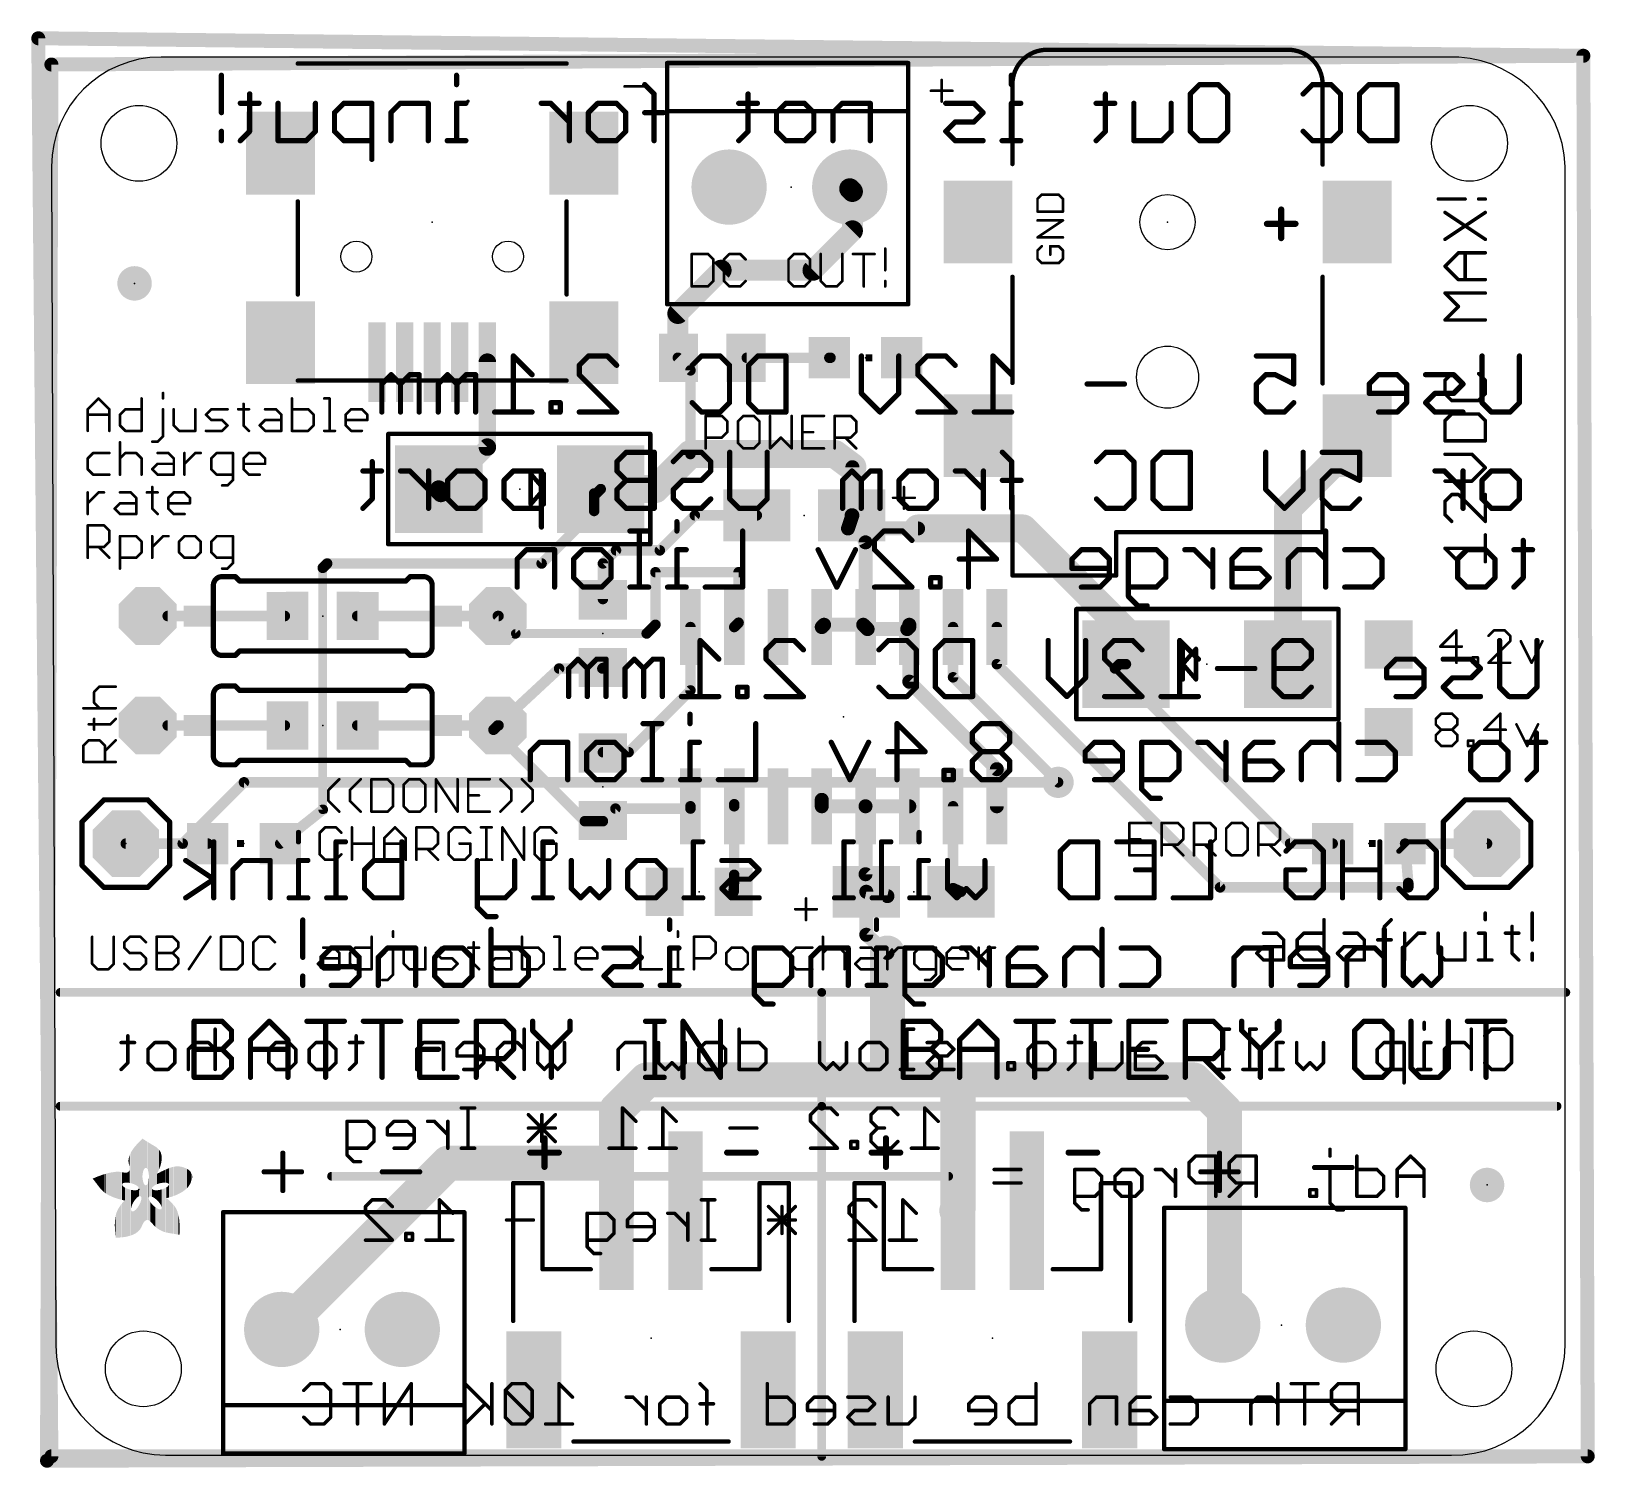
# Model space of a CAD drawing. Extents: x -0.7 to 44.7, y -0.3 to 41.4.
import ezdxf

# ---------------------------------------------------------------- set-up
doc = ezdxf.new("R2010")
doc.units = 0
for name, color, linetype in [('1', 12, 'CONTINUOUS'), ('16', 132, 'CONTINUOUS'), ('17', 110, 'CONTINUOUS'), ('18', 110, 'CONTINUOUS'), ('20', 53, 'CONTINUOUS'), ('21', 40, 'CONTINUOUS'), ('22', 6, 'CONTINUOUS'), ('23', 53, 'CONTINUOUS')]:
    doc.layers.add(name, color=color, linetype=linetype)

# ---------------------------------------------------------------- blocks, each defined once
blk = doc.blocks.new('RECT')
blk.add_solid([(-0.5, -0.5), (0.5, -0.5), (-0.5, 0.5), (0.5, 0.5)])
blk = doc.blocks.new('ROUNDP')
at = {"const_width": 0.5}
blk.add_lwpolyline([(0, -0.25, 1), (0, 0.25, 1), (0, -0.25)], format="xyb", dxfattribs=at)
blk = doc.blocks.new('OCTAGONP')
at = {"const_width": 0.5}
blk.add_lwpolyline([(-0.25, -0.1036), (-0.25, 0.1036), (-0.1036, 0.25), (0.1036, 0.25), (0.25, 0.1036), (0.25, -0.1036), (0.1036, -0.25), (-0.1036, -0.25), (-0.25, -0.1036), (-0.25, 0.1036)], dxfattribs=at)
blk = doc.blocks.new('PIE')
at = {"const_width": 0.5}
blk.add_lwpolyline([(0, -0.25, 1), (0, 0.25, 1), (0, -0.25)], format="xyb", dxfattribs=at)
blk = doc.blocks.new('ROUNDV')
at = {"const_width": 0.5}
blk.add_lwpolyline([(0, -0.25, 1), (0, 0.25, 1), (0, -0.25)], format="xyb", dxfattribs=at)

msp = doc.modelspace()

# ---------------------------------------------------------------- linework, layer by layer
at = {"layer": '1'}
for points, const_width in [([(-0.127, 40.386), (44.323, 40.64)], 0.4064), ([(44.323, 40.64), (44.45, 0)], 0.4064), ([(-0.254, -0.127), (-0.127, 40.386)], 0.4064), ([(23.036, 36.781), (23.036, 36.83)], 0.6096), ([(23.114, 36.703), (23.036, 36.781)], 0.6096), ([(23.114, 35.56), (23.114, 36.703)], 0.6096), ([(21.971, 34.417), (23.114, 35.56)], 0.6096), ([(18.05, 33.163), (19.304, 34.417)], 0.6096), ([(19.304, 34.417), (21.971, 34.417)], 0.6096), ([(18.05, 31.877), (18.05, 33.163)], 0.6096), ([(12.522, 29.286), (12.522, 31.75)], 0.508), ([(18.415, 31.512), (18.05, 31.877)], 0.3048), ([(20.05, 31.877), (22.445, 31.877)], 0.3048), ([(22.445, 31.877), (22.479, 31.877)], 0.3048), ([(18.415, 29.083), (18.415, 31.512)], 0.3048), ([(37.758, 29.503), (37.758, 29.614)], 0.8128), ([(11.176, 27.94), (12.522, 29.286)], 0.508), ([(17.399, 28.067), (18.415, 29.083)], 0.8128), ([(18.415, 29.083), (22.606, 29.083)], 0.8128), ([(22.606, 29.083), (23.114, 28.702)], 0.8128), ([(35.7505, 27.4955), (37.758, 29.503)], 0.8128), ([(23.114, 28.702), (23.114, 27.305)], 0.4064), ([(11.1125, 28.067), (11.1125, 28.0035)], 0.508), ([(11.1125, 28.0035), (11.176, 27.94)], 0.508), ([(15.8115, 28.067), (17.399, 28.067)], 0.8128), ([(15.6845, 27.94), (15.8115, 28.067)], 0.3048), ([(15.621, 27.94), (15.6845, 27.94)], 0.3048), ([(15.621, 27.432), (15.621, 27.94)], 0.3048), ([(35.7505, 22.987), (35.7505, 27.4955)], 0.8128), ([(14.097, 25.908), (15.621, 27.432)], 0.3048), ([(17.526, 26.289), (18.542, 27.305)], 0.3048), ([(18.542, 27.305), (20.342, 27.305)], 0.3048), ([(23.114, 27.305), (22.987, 26.924)], 0.4064), ([(23.092, 27.305), (23.495, 26.521)], 0.4064), ([(23.114, 27.305), (23.092, 27.305)], 0.4064), ([(25.019, 26.924), (28.067, 26.924)], 0.8128), ([(28.067, 26.924), (31.0515, 23.9395)], 0.8128), ([(22.987, 26.924), (25.019, 26.924)], 0.4064), ([(15.875, 25.908), (16.256, 26.289)], 0.3048), ([(16.256, 26.289), (17.526, 26.289)], 0.3048), ([(23.495, 26.521), (23.495, 24.063)], 0.4064), ([(7.747, 25.781), (7.874, 25.908)], 0.3048), ([(7.747, 18.762), (7.747, 25.781)], 0.254), ([(7.874, 25.908), (14.097, 25.908)], 0.3048), ([(15.875, 24.876), (15.875, 25.908)], 0.3048), ([(17.399, 24.13), (17.399, 25.654)], 0.3048), ([(17.399, 25.654), (19.812, 25.654)], 0.3048), ([(19.812, 25.654), (19.812, 24.19)], 0.3048), ([(3.247, 24.384), (6.647, 24.384)], 0.3048), ([(8.747, 24.384), (12.847, 24.384)], 0.3048), ([(12.827, 24.384), (13.335, 23.876)], 0.3048), ([(17.145, 23.876), (17.399, 24.13)], 0.3048), ([(18.415, 22.225), (18.415, 24.063)], 0.3048), ([(19.812, 24.19), (19.685, 24.063)], 0.3048), ([(22.292, 24.13), (22.225, 24.063)], 0.4064), ([(23.428, 24.13), (22.292, 24.13)], 0.4064), ([(23.495, 24.063), (23.428, 24.13)], 0.4064), ([(23.495, 24.063), (23.555, 24.003)], 0.4064), ([(23.555, 24.003), (24.705, 24.003)], 0.4064), ([(24.705, 24.003), (24.765, 24.063)], 0.4064), ([(24.765, 24.063), (24.765, 24.13)], 0.4064), ([(24.765, 24.063), (24.765, 22.479)], 0.4064), ([(26.035, 22.606), (26.035, 24.063)], 0.3048), ([(27.305, 24.063), (27.305, 22.987)], 0.3048), ([(31.0515, 23.9395), (31.0515, 22.987)], 0.8128), ([(13.335, 23.876), (17.145, 23.876)], 0.254), ([(27.305, 22.987), (33.782, 16.51)], 0.3048), ([(30.861, 22.987), (30.734, 22.86)], 0.3048), ([(31.0515, 22.987), (30.861, 22.987)], 0.3048), ([(12.827, 21.209), (14.605, 22.86)], 0.3048), ([(14.605, 22.86), (15.859, 22.86)], 0.3048), ([(15.859, 22.86), (15.875, 22.876)], 0.3048), ([(29.083, 19.558), (26.035, 22.606)], 0.3048), ([(30.734, 22.86), (35.814, 17.78)], 0.3048), ([(16.621, 20.431), (18.415, 22.225)], 0.3048), ([(24.765, 22.479), (27.305, 19.939)], 0.4064), ([(3.247, 21.209), (6.647, 21.209)], 0.3048), ([(8.747, 21.209), (12.847, 21.209)], 0.3048), ([(12.827, 21.209), (12.7, 21.082)], 0.3048), ([(12.7, 21.082), (15.351, 18.431)], 0.3048), ([(15.875, 20.431), (16.621, 20.431)], 0.3048), ([(27.305, 19.939), (27.305, 18.863)], 0.4064), ([(19.685, 18.863), (19.685, 18.923)], 0.3048), ([(22.225, 18.863), (22.225, 19.05)], 0.4064), ([(23.495, 18.863), (22.225, 18.863)], 0.4064), ([(23.495, 18.863), (24.765, 18.863)], 0.4064), ([(23.495, 16.891), (23.495, 18.863)], 0.4064), ([(6.511, 17.78), (7.747, 18.762)], 0.3048), ([(15.875, 18.431), (16.24, 18.796)], 0.3048), ([(16.24, 18.796), (18.415, 18.796)], 0.3048), ([(18.415, 18.796), (18.415, 18.863)], 0.3048), ([(19.685, 16.875), (19.685, 18.863)], 0.3048), ([(26.035, 16.488), (26.035, 18.863)], 0.3048), ([(15.351, 18.431), (15.875, 18.431)], 0.3048), ([(2.032, 17.78), (4.411, 17.78)], 0.3048), ([(35.814, 17.78), (37.05, 17.78)], 0.3048), ([(39.243, 16.637), (39.15, 17.78)], 0.3048), ([(39.15, 17.78), (41.529, 17.78)], 0.3048), ([(19.669, 16.383), (19.685, 16.875)], 0.3048), ([(24.13, 16.256), (23.495, 16.891)], 0.4064), ([(39.243, 16.51), (39.243, 16.637)], 0.3048), ([(23.517, 16.383), (24.13, 16.256)], 0.4064), ([(23.517, 15.135), (23.517, 16.383)], 0.4064), ([(26.267, 16.383), (26.035, 16.488)], 0.3048), ([(33.782, 16.51), (39.243, 16.51)], 0.3048), ([(24.13, 14.605), (23.517, 15.135)], 0.4064), ([(24.13, 10.922), (24.13, 14.605)], 1.016), ([(16.272, 10.049), (17.145, 10.922)], 1.016), ([(17.145, 10.922), (24.13, 10.922)], 1.016), ([(24.13, 10.922), (26.289, 10.922)], 1.016), ([(26.178, 10.922), (26.178, 7.129)], 1.016), ([(26.289, 10.922), (26.178, 10.922)], 1.016), ([(26.289, 10.922), (33.02, 10.922)], 1.016), ([(33.02, 10.922), (33.909, 10.033)], 1.016), ([(16.272, 8.509), (16.272, 10.049)], 1.016), ([(33.909, 10.033), (33.909, 3.859)], 1.016), ([(6.555, 3.683), (11.381, 8.509)], 1.016), ([(11.381, 8.509), (16.272, 8.509)], 1.016), ([(16.272, 8.509), (16.272, 7.129)], 1.016), ([(26.178, 7.129), (26.145, 7.129)], 1.016), ([(33.909, 3.859), (33.86, 3.81)], 1.016), ([(44.45, 0), (-0.254, -0.127)], 0.4064)]:
    msp.add_lwpolyline(points, dxfattribs=dict(at, const_width=const_width))
for points, const_width in [([(44.4246, 40.6403, 1), (44.2214, 40.6397)], 0.2032), ([(44.3236, 40.5384, 1), (44.3224, 40.7416)], 0.2032), ([(-0.0254, 40.3857, 1), (-0.2286, 40.3863)], 0.2032), ([(-0.1276, 40.4876, 1), (-0.1264, 40.2844)], 0.2032), ([(23.1438, 36.8888, 1), (22.9282, 36.6732)], 0.3048), ([(23.1884, 36.83, 1), (22.8836, 36.83)], 0.3048), ([(22.8836, 36.781, 1), (23.1884, 36.781)], 0.3048), ([(23.2664, 36.703, 1), (22.9616, 36.703)], 0.3048), ([(23.0062, 36.5952, 1), (23.2218, 36.8108)], 0.3048), ([(23.2218, 35.4522, 1), (23.0062, 35.6678)], 0.3048), ([(22.9616, 35.56, 1), (23.2664, 35.56)], 0.3048), ([(19.304, 34.5694, 1), (19.304, 34.2646)], 0.3048), ([(19.4118, 34.3092, 1), (19.1962, 34.5248)], 0.3048), ([(21.8632, 34.5248, 1), (22.0788, 34.3092)], 0.3048), ([(21.971, 34.2646, 1), (21.971, 34.5694)], 0.3048), ([(17.9422, 33.2708, 1), (18.1578, 33.0552)], 0.3048), ([(18.2024, 33.163, 1), (17.8976, 33.163)], 0.3048), ([(12.649, 31.75, 1), (12.395, 31.75)], 0.254), ([(17.8976, 31.877, 1), (18.2024, 31.877)], 0.3048), ([(18.1039, 31.9309, 1), (17.9961, 31.8231)], 0.1524), ([(20.05, 31.9532, 1), (20.05, 31.8008)], 0.1524), ([(22.445, 31.9532, 1), (22.445, 31.8008)], 0.1524), ([(22.445, 31.8008, 1), (22.445, 31.9532)], 0.1524), ([(22.479, 31.8008, 1), (22.479, 31.9532)], 0.1524), ([(18.4912, 31.512, 1), (18.3388, 31.512)], 0.1524), ([(18.3611, 31.4581, 1), (18.4689, 31.5659)], 0.1524), ([(37.9612, 29.614, 1), (37.5548, 29.614)], 0.4064), ([(12.6118, 29.1962, 1), (12.4322, 29.3758)], 0.254), ([(18.415, 29.2862, 1), (18.415, 28.8798)], 0.4064), ([(18.5587, 28.9393, 1), (18.2713, 29.2267)], 0.4064), ([(22.7279, 29.2456, 1), (22.4841, 28.9204)], 0.4064), ([(22.606, 28.8798, 1), (22.606, 29.2862)], 0.4064), ([(37.5548, 29.503, 1), (37.9612, 29.503)], 0.4064), ([(37.9017, 29.3593, 1), (37.6143, 29.6467)], 0.4064), ([(12.395, 29.286, 1), (12.649, 29.286)], 0.254), ([(18.3388, 29.083, 1), (18.4912, 29.083)], 0.1524), ([(22.9921, 28.5394, 1), (23.2359, 28.8646)], 0.4064), ([(23.2156, 28.702, 1), (23.0124, 28.702)], 0.2032), ([(11.2395, 28.067, 1), (10.9855, 28.067)], 0.254), ([(11.2023, 28.0933, 1), (11.0227, 27.9137)], 0.254), ([(10.9855, 28.0035, 1), (11.2395, 28.0035)], 0.254), ([(11.0862, 28.0298, 1), (11.2658, 27.8502)], 0.254), ([(11.0862, 27.8502, 1), (11.2658, 28.0298)], 0.254), ([(15.8115, 28.2702, 1), (15.8115, 27.8638)], 0.4064), ([(15.8654, 28.0131, 1), (15.7576, 28.1209)], 0.1524), ([(17.2553, 28.2107, 1), (17.5427, 27.9233)], 0.4064), ([(17.399, 27.8638, 1), (17.399, 28.2702)], 0.4064), ([(15.621, 28.0162, 1), (15.621, 27.8638)], 0.1524), ([(15.6972, 27.94, 1), (15.5448, 27.94)], 0.1524), ([(15.6306, 27.9939, 1), (15.7384, 27.8861)], 0.1524), ([(15.6845, 27.8638, 1), (15.6845, 28.0162)], 0.1524), ([(35.9537, 27.4955, 1), (35.5473, 27.4955)], 0.4064), ([(35.6068, 27.6392, 1), (35.8942, 27.3518)], 0.4064), ([(15.5448, 27.432, 1), (15.6972, 27.432)], 0.1524), ([(15.6749, 27.3781, 1), (15.5671, 27.4859)], 0.1524), ([(18.542, 27.3812, 1), (18.542, 27.2288)], 0.1524), ([(18.5959, 27.2511, 1), (18.4881, 27.3589)], 0.1524), ([(20.342, 27.2288, 1), (20.342, 27.3812)], 0.1524), ([(23.1824, 27.3514, 1), (23.0016, 27.2586)], 0.2032), ([(23.092, 27.4066, 1), (23.092, 27.2034)], 0.2032), ([(23.0124, 27.305, 1), (23.2156, 27.305)], 0.2032), ([(23.2104, 27.2729, 1), (23.0176, 27.3371)], 0.2032), ([(23.114, 27.2034, 1), (23.114, 27.4066)], 0.2032), ([(25.019, 27.1272, 1), (25.019, 26.7208)], 0.4064), ([(28.2107, 27.0677, 1), (27.9233, 26.7803)], 0.4064), ([(28.067, 26.7208, 1), (28.067, 27.1272)], 0.4064), ([(22.987, 27.0256, 1), (22.987, 26.8224)], 0.2032), ([(22.8906, 26.9561, 1), (23.0834, 26.8919)], 0.2032), ([(25.019, 26.8224, 1), (25.019, 27.0256)], 0.2032), ([(16.256, 26.3652, 1), (16.256, 26.2128)], 0.1524), ([(16.3099, 26.2351, 1), (16.2021, 26.3429)], 0.1524), ([(17.4721, 26.3429, 1), (17.5799, 26.2351)], 0.1524), ([(17.526, 26.2128, 1), (17.526, 26.3652)], 0.1524), ([(23.5966, 26.521, 1), (23.3934, 26.521)], 0.2032), ([(23.4046, 26.4746, 1), (23.5854, 26.5674)], 0.2032), ([(7.6931, 25.8349, 1), (7.8009, 25.7271)], 0.1524), ([(7.8105, 25.781, 1), (7.6835, 25.781)], 0.127), ([(7.874, 25.9842, 1), (7.874, 25.8318)], 0.1524), ([(7.9279, 25.8541, 1), (7.8201, 25.9619)], 0.1524), ([(14.0431, 25.9619, 1), (14.1509, 25.8541)], 0.1524), ([(14.097, 25.8318, 1), (14.097, 25.9842)], 0.1524), ([(15.9512, 25.908, 1), (15.7988, 25.908)], 0.1524), ([(15.8211, 25.9619, 1), (15.9289, 25.8541)], 0.1524), ([(17.4752, 25.654, 1), (17.3228, 25.654)], 0.1524), ([(17.399, 25.7302, 1), (17.399, 25.5778)], 0.1524), ([(19.8882, 25.654, 1), (19.7358, 25.654)], 0.1524), ([(19.812, 25.5778, 1), (19.812, 25.7302)], 0.1524), ([(15.7988, 24.876, 1), (15.9512, 24.876)], 0.1524), ([(3.247, 24.4602, 1), (3.247, 24.3078)], 0.1524), ([(6.647, 24.3078, 1), (6.647, 24.4602)], 0.1524), ([(8.747, 24.4602, 1), (8.747, 24.3078)], 0.1524), ([(12.8809, 24.4379, 1), (12.7731, 24.3301)], 0.1524), ([(12.847, 24.3078, 1), (12.847, 24.4602)], 0.1524), ([(17.3228, 24.13, 1), (17.4752, 24.13)], 0.1524), ([(17.4529, 24.0761, 1), (17.3451, 24.1839)], 0.1524), ([(18.4912, 24.063, 1), (18.3388, 24.063)], 0.1524), ([(19.6311, 24.1169, 1), (19.7389, 24.0091)], 0.1524), ([(19.7358, 24.19, 1), (19.8882, 24.19)], 0.1524), ([(19.8659, 24.1361, 1), (19.7581, 24.2439)], 0.1524), ([(22.1532, 24.1348, 1), (22.2968, 23.9912)], 0.2032), ([(22.292, 24.2316, 1), (22.292, 24.0284)], 0.2032), ([(22.3638, 24.0582, 1), (22.2202, 24.2018)], 0.2032), ([(23.4998, 24.2018, 1), (23.3562, 24.0582)], 0.2032), ([(23.3934, 24.063, 1), (23.5966, 24.063)], 0.2032), ([(23.5668, 24.1348, 1), (23.4232, 23.9912)], 0.2032), ([(23.4232, 23.9912, 1), (23.5668, 24.1348)], 0.2032), ([(23.428, 24.0284, 1), (23.428, 24.2316)], 0.2032), ([(23.555, 24.1046, 1), (23.555, 23.9014)], 0.2032), ([(23.4832, 23.9312, 1), (23.6268, 24.0748)], 0.2032), ([(24.6332, 24.0748, 1), (24.7768, 23.9312)], 0.2032), ([(24.8666, 24.13, 1), (24.6634, 24.13)], 0.2032), ([(24.8666, 24.063, 1), (24.6634, 24.063)], 0.2032), ([(24.6634, 24.063, 1), (24.8666, 24.063)], 0.2032), ([(24.8368, 23.9912, 1), (24.6932, 24.1348)], 0.2032), ([(24.705, 23.9014, 1), (24.705, 24.1046)], 0.2032), ([(26.1112, 24.063, 1), (25.9588, 24.063)], 0.1524), ([(27.3812, 24.063, 1), (27.2288, 24.063)], 0.1524), ([(31.2547, 23.9395, 1), (30.8483, 23.9395)], 0.4064), ([(30.9078, 23.7958, 1), (31.1952, 24.0832)], 0.4064), ([(13.2811, 23.8221, 1), (13.3889, 23.9299)], 0.1524), ([(13.335, 23.9395, 1), (13.335, 23.8125)], 0.127), ([(17.0911, 23.9299, 1), (17.1989, 23.8221)], 0.1524), ([(17.145, 23.8125, 1), (17.145, 23.9395)], 0.127), ([(27.3589, 23.0409, 1), (27.2511, 22.9331)], 0.1524), ([(30.8483, 22.987, 1), (31.2547, 22.987)], 0.4064), ([(30.861, 23.0632, 1), (30.861, 22.9108)], 0.1524), ([(30.9149, 22.9331, 1), (30.8071, 23.0409)], 0.1524), ([(31.0515, 22.9108, 1), (31.0515, 23.0632)], 0.1524), ([(35.5473, 22.987, 1), (35.9537, 22.987)], 0.4064), ([(14.605, 22.9362, 1), (14.605, 22.7838)], 0.1524), ([(14.6569, 22.8042, 1), (14.5531, 22.9158)], 0.1524), ([(15.8051, 22.9139, 1), (15.9129, 22.8061)], 0.1524), ([(15.9289, 22.8221, 1), (15.8211, 22.9299)], 0.1524), ([(15.859, 22.7838, 1), (15.859, 22.9362)], 0.1524), ([(26.0889, 22.6599, 1), (25.9811, 22.5521)], 0.1524), ([(27.2288, 22.987, 1), (27.3812, 22.987)], 0.1524), ([(30.7879, 22.9139, 1), (30.6801, 22.8061)], 0.1524), ([(30.6801, 22.9139, 1), (30.7879, 22.8061)], 0.1524), ([(18.3388, 22.225, 1), (18.4912, 22.225)], 0.1524), ([(18.4689, 22.1711, 1), (18.3611, 22.2789)], 0.1524), ([(24.6634, 22.479, 1), (24.8666, 22.479)], 0.2032), ([(24.8368, 22.5508, 1), (24.6932, 22.4072)], 0.2032), ([(25.9588, 22.606, 1), (26.1112, 22.606)], 0.1524), ([(3.247, 21.2852, 1), (3.247, 21.1328)], 0.1524), ([(6.647, 21.1328, 1), (6.647, 21.2852)], 0.1524), ([(8.747, 21.2852, 1), (8.747, 21.1328)], 0.1524), ([(12.7751, 21.2648, 1), (12.8789, 21.1532)], 0.1524), ([(12.8809, 21.1551, 1), (12.7731, 21.2629)], 0.1524), ([(12.847, 21.1328, 1), (12.847, 21.2852)], 0.1524), ([(12.7539, 21.1359, 1), (12.6461, 21.0281)], 0.1524), ([(12.6461, 21.1359, 1), (12.7539, 21.0281)], 0.1524), ([(15.875, 20.5072, 1), (15.875, 20.3548)], 0.1524), ([(16.5671, 20.4849, 1), (16.6749, 20.3771)], 0.1524), ([(16.621, 20.3548, 1), (16.621, 20.5072)], 0.1524), ([(27.4066, 19.939, 1), (27.2034, 19.939)], 0.2032), ([(27.2332, 19.8672, 1), (27.3768, 20.0108)], 0.2032), ([(29.0291, 19.5041, 1), (29.1369, 19.6119)], 0.1524), ([(19.7612, 18.923, 1), (19.6088, 18.923)], 0.1524), ([(22.3266, 19.05, 1), (22.1234, 19.05)], 0.2032), ([(22.225, 18.9646, 1), (22.225, 18.7614)], 0.2032), ([(23.495, 18.9646, 1), (23.495, 18.7614)], 0.2032), ([(23.5966, 18.863, 1), (23.3934, 18.863)], 0.2032), ([(23.495, 18.7614, 1), (23.495, 18.9646)], 0.2032), ([(24.765, 18.7614, 1), (24.765, 18.9646)], 0.2032), ([(7.6835, 18.762, 1), (7.8105, 18.762)], 0.127), ([(7.7944, 18.7023, 1), (7.6996, 18.8217)], 0.1524), ([(16.24, 18.8722, 1), (16.24, 18.7198)], 0.1524), ([(16.2939, 18.7421, 1), (16.1861, 18.8499)], 0.1524), ([(18.4912, 18.863, 1), (18.3388, 18.863)], 0.1524), ([(18.3388, 18.796, 1), (18.4912, 18.796)], 0.1524), ([(18.415, 18.7198, 1), (18.415, 18.8722)], 0.1524), ([(19.7612, 18.863, 1), (19.6088, 18.863)], 0.1524), ([(19.6088, 18.863, 1), (19.7612, 18.863)], 0.1524), ([(22.1234, 18.863, 1), (22.3266, 18.863)], 0.2032), ([(26.1112, 18.863, 1), (25.9588, 18.863)], 0.1524), ([(27.2034, 18.863, 1), (27.4066, 18.863)], 0.2032), ([(15.351, 18.5072, 1), (15.351, 18.3548)], 0.1524), ([(15.2971, 18.3771, 1), (15.4049, 18.4849)], 0.1524), ([(15.8211, 18.4849, 1), (15.9289, 18.3771)], 0.1524), ([(15.875, 18.3548, 1), (15.875, 18.5072)], 0.1524), ([(2.032, 17.8562, 1), (2.032, 17.7038)], 0.1524), ([(4.411, 17.7038, 1), (4.411, 17.8562)], 0.1524), ([(6.4636, 17.8397, 1), (6.5584, 17.7203)], 0.1524), ([(35.814, 17.8562, 1), (35.814, 17.7038)], 0.1524), ([(35.7601, 17.7261, 1), (35.8679, 17.8339)], 0.1524), ([(37.05, 17.7038, 1), (37.05, 17.8562)], 0.1524), ([(39.2259, 17.7862, 1), (39.0741, 17.7738)], 0.1524), ([(39.15, 17.8562, 1), (39.15, 17.7038)], 0.1524), ([(41.529, 17.7038, 1), (41.529, 17.8562)], 0.1524), ([(19.7612, 16.8725, 1), (19.6088, 16.8775)], 0.1524), ([(19.6088, 16.875, 1), (19.7612, 16.875)], 0.1524), ([(23.3934, 16.891, 1), (23.5966, 16.891)], 0.2032), ([(23.5668, 16.9628, 1), (23.4232, 16.8192)], 0.2032), ([(39.3192, 16.637, 1), (39.1668, 16.637)], 0.1524), ([(19.5928, 16.3855, 1), (19.7452, 16.3805)], 0.1524), ([(23.5376, 16.4825, 1), (23.4964, 16.2835)], 0.2032), ([(23.6186, 16.383, 1), (23.4154, 16.383)], 0.2032), ([(24.0582, 16.1842, 1), (24.2018, 16.3278)], 0.2032), ([(24.1094, 16.1565, 1), (24.1506, 16.3555)], 0.2032), ([(26.0664, 16.5574, 1), (26.0036, 16.4186)], 0.1524), ([(25.9588, 16.488, 1), (26.1112, 16.488)], 0.1524), ([(26.2356, 16.3136, 1), (26.2984, 16.4524)], 0.1524), ([(33.782, 16.5862, 1), (33.782, 16.4338)], 0.1524), ([(33.7281, 16.4561, 1), (33.8359, 16.5639)], 0.1524), ([(39.1668, 16.51, 1), (39.3192, 16.51)], 0.1524), ([(39.1671, 16.6308, 1), (39.3189, 16.6432)], 0.1524), ([(39.243, 16.4338, 1), (39.243, 16.5862)], 0.1524), ([(23.5835, 15.2119, 1), (23.4505, 15.0581)], 0.2032), ([(23.4154, 15.135, 1), (23.6186, 15.135)], 0.2032), ([(24.384, 14.605, 1), (23.876, 14.605)], 0.508), ([(24.0635, 14.5281, 1), (24.1965, 14.6819)], 0.2032), ([(17.145, 11.176, 1), (17.145, 10.668)], 0.508), ([(17.3246, 10.7424, 1), (16.9654, 11.1016)], 0.508), ([(24.13, 11.176, 1), (24.13, 10.668)], 0.508), ([(24.13, 10.668, 1), (24.13, 11.176)], 0.508), ([(26.432, 10.922, 1), (25.924, 10.922)], 0.508), ([(26.178, 11.176, 1), (26.178, 10.668)], 0.508), ([(26.289, 11.176, 1), (26.289, 10.668)], 0.508), ([(26.289, 10.668, 1), (26.289, 11.176)], 0.508), ([(26.289, 10.668, 1), (26.289, 11.176)], 0.508), ([(33.1996, 11.1016, 1), (32.8404, 10.7424)], 0.508), ([(33.02, 10.668, 1), (33.02, 11.176)], 0.508), ([(23.876, 10.922, 1), (24.384, 10.922)], 0.508), ([(16.526, 10.049, 1), (16.018, 10.049)], 0.508), ([(16.0924, 10.2286, 1), (16.4516, 9.8694)], 0.508), ([(34.163, 10.033, 1), (33.655, 10.033)], 0.508), ([(33.7294, 9.8534, 1), (34.0886, 10.2126)], 0.508), ([(11.381, 8.763, 1), (11.381, 8.255)], 0.508), ([(11.5606, 8.3294, 1), (11.2014, 8.6886)], 0.508), ([(16.526, 8.509, 1), (16.018, 8.509)], 0.508), ([(16.018, 8.509, 1), (16.526, 8.509)], 0.508), ([(16.272, 8.255, 1), (16.272, 8.763)], 0.508), ([(16.018, 7.129, 1), (16.526, 7.129)], 0.508), ([(26.145, 7.383, 1), (26.145, 6.875)], 0.508), ([(25.924, 7.129, 1), (26.432, 7.129)], 0.508), ([(26.178, 6.875, 1), (26.178, 7.383)], 0.508), ([(6.3754, 3.8626, 1), (6.7346, 3.5034)], 0.508), ([(33.6804, 3.9896, 1), (34.0396, 3.6304)], 0.508), ([(33.655, 3.859, 1), (34.163, 3.859)], 0.508), ([(34.0886, 3.6794, 1), (33.7294, 4.0386)], 0.508), ([(-0.2543, -0.0254, 1), (-0.2537, -0.2286)], 0.2032), ([(44.3484, -0.0003, 1), (44.5516, 0.0003)], 0.2032), ([(44.4503, -0.1016, 1), (44.4497, 0.1016)], 0.2032), ([(-0.3556, -0.1267, 1), (-0.1524, -0.1273)], 0.2032)]:
    msp.add_lwpolyline(points, format="xyb", dxfattribs=dict(at, const_width=const_width))
at = {"layer": '16'}
for points, const_width in [([(-0.127, 0), (-0.508, 41.148)], 0.4064), ([(-0.508, 41.148), (44.323, 40.64)], 0.4064), ([(44.323, 40.64), (44.45, 0)], 0.4064), ([(3.683, 17.78), (5.461, 19.558)], 0.3048), ([(5.461, 19.558), (29.083, 19.558)], 0.3048), ([(2.032, 17.78), (3.683, 17.78)], 0.3048), ([(44.45, 0), (-0.127, 0)], 0.4064)]:
    msp.add_lwpolyline(points, dxfattribs=dict(at, const_width=const_width))
for points, const_width in [([(-0.4064, 41.1489, 1), (-0.6096, 41.1471)], 0.2032), ([(-0.5068, 41.2496, 1), (-0.5092, 41.0464)], 0.2032), ([(44.4246, 40.6403, 1), (44.2214, 40.6397)], 0.2032), ([(44.3218, 40.5384, 1), (44.3242, 40.7416)], 0.2032), ([(5.461, 19.6342, 1), (5.461, 19.4818)], 0.1524), ([(5.5149, 19.5041, 1), (5.4071, 19.6119)], 0.1524), ([(29.083, 19.4818, 1), (29.083, 19.6342)], 0.1524), ([(2.032, 17.8562, 1), (2.032, 17.7038)], 0.1524), ([(3.6291, 17.8339, 1), (3.7369, 17.7261)], 0.1524), ([(3.683, 17.7038, 1), (3.683, 17.8562)], 0.1524), ([(-0.127, 0.1016, 1), (-0.127, -0.1016)], 0.2032), ([(-0.2286, -0.0009, 1), (-0.0254, 0.0009)], 0.2032), ([(44.3484, -0.0003, 1), (44.5516, 0.0003)], 0.2032), ([(44.45, -0.1016, 1), (44.45, 0.1016)], 0.2032)]:
    msp.add_lwpolyline(points, format="xyb", dxfattribs=dict(at, const_width=const_width))
at = {"layer": '20'}
for p, q in [((40.371, 40.602), (3.053, 40.602)), ((-0.122, 37.427), (0.005, 3.213)), ((43.8, 3.213), (43.8, 37.427)), ((3.18, 0.038), (40.498, 0.038))]:
    msp.add_line(p, q, dxfattribs=at)
for centre, radius in [((2.413, 38.1), 1.1), ((41.021, 38.1), 1.1), ((32.258, 35.814), 0.8), ((8.722, 34.814), 0.45), ((13.122, 34.814), 0.45), ((32.258, 31.314), 0.9), ((2.54, 2.54), 1.1), ((41.148, 2.54), 1.1)]:
    msp.add_circle(centre, radius, dxfattribs=at)
for centre, radius, start, end in [((3.053, 37.427), 3.175, 90, 180), ((40.498, 37.3), 3.3044, 2.2026, 92.2026), ((3.18, 3.213), 3.175, 180, 270), ((40.5615, 3.2765), 3.2391, 268.8767, 358.8767)]:
    msp.add_arc(centre, radius, start, end, dxfattribs=at)
at = {"layer": '21'}
for points, const_width in [([(28.758, 40.814, 0.4142), (27.758, 39.814)], 0.127), ([(28.758, 40.8458, 1), (28.758, 40.7822)], 0.0635), ([(28.758, 40.7822, 1), (28.758, 40.8458)], 0.0635), ([(36.758, 39.814, 0.4142), (35.758, 40.814)], 0.127), ([(35.758, 40.8458, 1), (35.758, 40.7822)], 0.0635), ([(35.758, 40.7822, 1), (35.758, 40.8458)], 0.0635), ([(7.022, 40.4458, 1), (7.022, 40.3822)], 0.0635), ([(14.822, 40.3822, 1), (14.822, 40.4458)], 0.0635), ([(17.736, 40.4618, 1), (17.736, 40.3982)], 0.0635), ([(17.7677, 40.43, 1), (17.7043, 40.43)], 0.0635), ([(24.7677, 40.43, 1), (24.7043, 40.43)], 0.0635), ([(24.736, 40.3982, 1), (24.736, 40.4618)], 0.0635), ([(25.7242, 39.9379, 1), (25.6861, 39.9379)], 0.0381), ([(16.5016, 39.7705, 1), (16.5016, 39.7324)], 0.0381), ([(17.1287, 39.7324, 1), (17.1287, 39.7705)], 0.0381), ([(25.3916, 39.6435, 1), (25.3916, 39.6054)], 0.0381), ([(26.0187, 39.6054, 1), (26.0187, 39.6435)], 0.0381), ([(27.7898, 39.814, 1), (27.7263, 39.814)], 0.0635), ([(27.7263, 39.814, 1), (27.7898, 39.814)], 0.0635), ([(36.7898, 39.814, 1), (36.7263, 39.814)], 0.0635), ([(36.7263, 39.814, 1), (36.7898, 39.814)], 0.0635), ([(11.9602, 39.3455, 1), (11.9602, 39.2947)], 0.0508), ([(11.9603, 39.2947, 1), (11.9603, 39.3455)], 0.0508), ([(17.736, 39.0618, 1), (17.736, 38.9982)], 0.0635), ([(17.7677, 39.03, 1), (17.7043, 39.03)], 0.0635), ([(17.7043, 39.03, 1), (17.7677, 39.03)], 0.0635), ([(24.7677, 39.03, 1), (24.7043, 39.03)], 0.0635), ([(24.7043, 39.03, 1), (24.7677, 39.03)], 0.0635), ([(24.736, 38.9982, 1), (24.736, 39.0618)], 0.0635), ([(25.6861, 39.3109, 1), (25.7242, 39.3109)], 0.0381), ([(27.7263, 37.498, 1), (27.7898, 37.498)], 0.0635), ([(36.7263, 37.482, 1), (36.7898, 37.482)], 0.0635), ([(7.0537, 36.414, 1), (6.9903, 36.414)], 0.0635), ([(14.8538, 36.414, 1), (14.7903, 36.414)], 0.0635), ([(28.472, 36.5018, 1), (28.4989, 36.4748)], 0.0381), ([(28.5045, 36.4883, 1), (28.4664, 36.4883)], 0.0381), ([(28.6083, 36.6302, 1), (28.6083, 36.5921)], 0.0381), ([(28.6218, 36.5977, 1), (28.5949, 36.6246)], 0.0381), ([(29.1133, 36.6246, 1), (29.0864, 36.5977)], 0.0381), ([(29.0998, 36.5921, 1), (29.0998, 36.6302)], 0.0381), ([(29.2417, 36.4883, 1), (29.2036, 36.4883)], 0.0381), ([(29.2092, 36.4748, 1), (29.2362, 36.5018)], 0.0381), ([(40.1139, 36.5088, 1), (40.1139, 36.458)], 0.0508), ([(40.8935, 36.458, 1), (40.8935, 36.5088)], 0.0508), ([(41.2833, 36.5088, 1), (41.2833, 36.458)], 0.0508), ([(41.4782, 36.458, 1), (41.4782, 36.5088)], 0.0508), ([(28.4855, 36.1387, 1), (28.4855, 36.1006)], 0.0381), ([(28.4664, 36.1197, 1), (28.5045, 36.1197)], 0.0381), ([(28.4855, 35.8818, 1), (28.4855, 35.8437)], 0.0381), ([(29.2036, 36.1197, 1), (29.2417, 36.1197)], 0.0381), ([(29.2333, 35.8469, 1), (29.2121, 35.8786)], 0.0381), ([(29.2227, 36.1006, 1), (29.2227, 36.1387)], 0.0381), ([(29.2227, 35.8437, 1), (29.2227, 35.8818)], 0.0381), ([(35.1409, 35.8082, 1), (35.1409, 35.7193)], 0.0889), ([(35.6006, 36.179, 1), (35.5117, 36.179)], 0.0889), ([(35.9713, 35.7193, 1), (35.9713, 35.8082)], 0.0889), ([(40.3229, 36.1147, 1), (40.2947, 36.0724)], 0.0508), ([(41.4923, 36.0724, 1), (41.4641, 36.1147)], 0.0508), ([(28.4855, 35.3903, 1), (28.4855, 35.3522)], 0.0381), ([(28.4749, 35.3871, 1), (28.496, 35.3554)], 0.0381), ([(29.2227, 35.3522, 1), (29.2227, 35.3903)], 0.0381), ([(35.5117, 35.3485, 1), (35.6006, 35.3485)], 0.0889), ([(24.0853, 35.0445, 1), (24.0472, 35.0445)], 0.0381), ([(28.5045, 34.9915, 1), (28.4664, 34.9915)], 0.0381), ([(28.472, 35.0049, 1), (28.4989, 34.978)], 0.0381), ([(28.6218, 35.1009, 1), (28.5949, 35.1278)], 0.0381), ([(28.8541, 35.1334, 1), (28.8541, 35.0953)], 0.0381), ([(28.8731, 35.1143, 1), (28.835, 35.1143)], 0.0381), ([(29.1133, 35.1278, 1), (29.0864, 35.1009)], 0.0381), ([(29.0998, 35.0953, 1), (29.0998, 35.1334)], 0.0381), ([(29.2417, 34.9915, 1), (29.2036, 34.9915)], 0.0381), ([(29.2092, 34.978, 1), (29.2362, 35.0049)], 0.0381), ([(40.2947, 35.3351, 1), (40.3229, 35.2928)], 0.0508), ([(40.6986, 34.9496, 1), (40.6986, 34.8988)], 0.0508), ([(40.7166, 34.9062, 1), (40.6806, 34.9421)], 0.0508), ([(40.9189, 34.9242, 1), (40.8681, 34.9242)], 0.0508), ([(41.4641, 35.2928, 1), (41.4923, 35.3351)], 0.0508), ([(41.4782, 34.8988, 1), (41.4782, 34.9496)], 0.0508), ([(18.4721, 34.8877, 1), (18.434, 34.8877)], 0.0381), ([(18.4531, 34.9068, 1), (18.4531, 34.8687)], 0.0381), ([(18.9369, 34.9012, 1), (18.9099, 34.8742)], 0.0381), ([(18.9234, 34.8687, 1), (18.9234, 34.9068)], 0.0381), ([(19.0992, 34.7309, 1), (19.0611, 34.7309)], 0.0381), ([(19.0667, 34.7175, 1), (19.0936, 34.7444)], 0.0381), ([(19.4077, 34.7309, 1), (19.3696, 34.7309)], 0.0381), ([(19.3751, 34.7444, 1), (19.4021, 34.7175)], 0.0381), ([(19.5454, 34.9068, 1), (19.5454, 34.8687)], 0.0381), ([(19.5589, 34.8742, 1), (19.5319, 34.9012)], 0.0381), ([(19.8724, 34.9012, 1), (19.8454, 34.8742)], 0.0381), ([(19.8589, 34.8687, 1), (19.8589, 34.9068)], 0.0381), ([(20.0022, 34.7175, 1), (20.0292, 34.7444)], 0.0381), ([(21.2787, 34.7309, 1), (21.2406, 34.7309)], 0.0381), ([(21.2462, 34.7444, 1), (21.2731, 34.7175)], 0.0381), ([(21.4164, 34.9068, 1), (21.4164, 34.8687)], 0.0381), ([(21.4299, 34.8742, 1), (21.403, 34.9012)], 0.0381), ([(21.7434, 34.9012, 1), (21.7165, 34.8742)], 0.0381), ([(21.73, 34.8687, 1), (21.73, 34.9068)], 0.0381), ([(21.9058, 34.7309, 1), (21.8677, 34.7309)], 0.0381), ([(21.8733, 34.7175, 1), (21.9002, 34.7444)], 0.0381), ([(22.2142, 34.8877, 1), (22.1761, 34.8877)], 0.0381), ([(22.8413, 34.8877, 1), (22.8032, 34.8877)], 0.0381), ([(23.1307, 34.9068, 1), (23.1307, 34.8687)], 0.0381), ([(23.4633, 34.8877, 1), (23.4252, 34.8877)], 0.0381), ([(23.7578, 34.8687, 1), (23.7578, 34.9068)], 0.0381), ([(28.4989, 34.7592, 1), (28.472, 34.7323)], 0.0381), ([(28.4664, 34.7457, 1), (28.5045, 34.7457)], 0.0381), ([(28.6083, 34.6419, 1), (28.6083, 34.6038)], 0.0381), ([(28.5949, 34.6094, 1), (28.6218, 34.6363)], 0.0381), ([(28.835, 34.8686, 1), (28.8731, 34.8686)], 0.0381), ([(29.0864, 34.6363, 1), (29.1133, 34.6094)], 0.0381), ([(29.0998, 34.6038, 1), (29.0998, 34.6419)], 0.0381), ([(29.2036, 34.7457, 1), (29.2417, 34.7457)], 0.0381), ([(29.2362, 34.7323, 1), (29.2092, 34.7592)], 0.0381), ([(40.3268, 34.5523, 1), (40.2908, 34.5164)], 0.0508), ([(40.2908, 34.5523, 1), (40.3268, 34.5164)], 0.0508), ([(19.0611, 34.1039, 1), (19.0992, 34.1039)], 0.0381), ([(19.0936, 34.0904, 1), (19.0667, 34.1173)], 0.0381), ([(19.4021, 34.1173, 1), (19.3751, 34.0904)], 0.0381), ([(19.3696, 34.1039, 1), (19.4077, 34.1039)], 0.0381), ([(20.0292, 34.0904, 1), (20.0022, 34.1173)], 0.0381), ([(21.2731, 34.1173, 1), (21.2462, 34.0904)], 0.0381), ([(21.2406, 34.1039, 1), (21.2787, 34.1039)], 0.0381), ([(21.8677, 34.1039, 1), (21.9058, 34.1039)], 0.0381), ([(21.9002, 34.0904, 1), (21.8733, 34.1173)], 0.0381), ([(22.2086, 34.1173, 1), (22.1817, 34.0904)], 0.0381), ([(22.1761, 34.1039, 1), (22.2142, 34.1039)], 0.0381), ([(22.8032, 34.1039, 1), (22.8413, 34.1039)], 0.0381), ([(22.8357, 34.0904, 1), (22.8088, 34.1173)], 0.0381), ([(24.0472, 34.4174, 1), (24.0853, 34.4174)], 0.0381), ([(24.0853, 34.1039, 1), (24.0472, 34.1039)], 0.0381), ([(27.7898, 34.226, 1), (27.7263, 34.226)], 0.0635), ([(36.7898, 34.226, 1), (36.7263, 34.226)], 0.0635), ([(40.6986, 34.17, 1), (40.6986, 34.1192)], 0.0508), ([(40.6806, 34.1266, 1), (40.7166, 34.1625)], 0.0508), ([(40.8681, 34.1446, 1), (40.9189, 34.1446)], 0.0508), ([(41.4782, 34.1192, 1), (41.4782, 34.17)], 0.0508), ([(6.9903, 33.714, 1), (7.0537, 33.714)], 0.0635), ([(14.7903, 33.714, 1), (14.8538, 33.714)], 0.0635), ([(18.4531, 33.9661, 1), (18.4531, 33.928)], 0.0381), ([(18.434, 33.9471, 1), (18.4721, 33.9471)], 0.0381), ([(18.9099, 33.9606, 1), (18.9369, 33.9336)], 0.0381), ([(18.9234, 33.928, 1), (18.9234, 33.9661)], 0.0381), ([(19.5454, 33.9661, 1), (19.5454, 33.928)], 0.0381), ([(19.5319, 33.9336, 1), (19.5589, 33.9606)], 0.0381), ([(19.8454, 33.9606, 1), (19.8724, 33.9336)], 0.0381), ([(19.8589, 33.928, 1), (19.8589, 33.9661)], 0.0381), ([(21.4164, 33.9661, 1), (21.4164, 33.928)], 0.0381), ([(21.403, 33.9336, 1), (21.4299, 33.9606)], 0.0381), ([(21.7165, 33.9606, 1), (21.7434, 33.9336)], 0.0381), ([(21.73, 33.928, 1), (21.73, 33.9661)], 0.0381), ([(22.3519, 33.9661, 1), (22.3519, 33.928)], 0.0381), ([(22.3385, 33.9336, 1), (22.3654, 33.9606)], 0.0381), ([(22.652, 33.9606, 1), (22.6789, 33.9336)], 0.0381), ([(22.6655, 33.928, 1), (22.6655, 33.9661)], 0.0381), ([(23.4252, 33.9471, 1), (23.4633, 33.9471)], 0.0381), ([(24.0472, 33.9471, 1), (24.0853, 33.9471)], 0.0381), ([(40.3268, 33.7727, 1), (40.2908, 33.7368)], 0.0508), ([(40.3088, 33.7802, 1), (40.3088, 33.7294)], 0.0508), ([(41.4782, 33.7294, 1), (41.4782, 33.7802)], 0.0508), ([(17.736, 33.4618, 1), (17.736, 33.3982)], 0.0635), ([(17.7043, 33.43, 1), (17.7677, 33.43)], 0.0635), ([(24.7043, 33.43, 1), (24.7677, 33.43)], 0.0635), ([(24.736, 33.3982, 1), (24.736, 33.4618)], 0.0635), ([(40.7166, 33.347, 1), (40.6806, 33.3829)], 0.0508), ([(40.6806, 33.347, 1), (40.7166, 33.3829)], 0.0508), ([(40.3088, 33.0006, 1), (40.3088, 32.9498)], 0.0508), ([(40.2908, 32.9931, 1), (40.3268, 32.9572)], 0.0508), ([(41.4782, 32.9498, 1), (41.4782, 33.0006)], 0.0508), ([(40.5217, 31.398, 1), (40.4857, 31.4339)], 0.0508), ([(41.3013, 31.4339, 1), (41.2653, 31.398)], 0.0508), ([(3.1307, 30.8535, 1), (3.0926, 30.8535)], 0.0381), ([(7.022, 31.2458, 1), (7.022, 31.1823)], 0.0635), ([(7.722, 31.2458, 1), (7.722, 31.1823)], 0.0635), ([(8.822, 31.1823, 1), (8.822, 31.2458)], 0.0635), ([(13.022, 31.2458, 1), (13.022, 31.1823)], 0.0635), ([(14.122, 31.1823, 1), (14.122, 31.2458)], 0.0635), ([(14.822, 31.1823, 1), (14.822, 31.2458)], 0.0635), ([(27.7263, 31.148, 1), (27.7898, 31.148)], 0.0635), ([(36.7263, 31.132, 1), (36.7898, 31.132)], 0.0635), ([(40.3342, 31.2211, 1), (40.2834, 31.2211)], 0.0508), ([(40.2908, 31.239, 1), (40.3268, 31.2031)], 0.0508), ([(40.3268, 30.8492, 1), (40.2908, 30.8133)], 0.0508), ([(40.2834, 30.8313, 1), (40.3342, 30.8313)], 0.0508), ([(41.5036, 31.2211, 1), (41.4528, 31.2211)], 0.0508), ([(41.4528, 30.8313, 1), (41.5036, 30.8313)], 0.0508), ([(41.4602, 31.2031, 1), (41.4962, 31.239)], 0.0508), ([(41.4962, 30.8133, 1), (41.4602, 30.8492)], 0.0508), ([(0.9136, 30.3966, 1), (0.9406, 30.3697)], 0.0381), ([(0.9462, 30.3832, 1), (0.9081, 30.3832)], 0.0381), ([(1.2541, 30.7102, 1), (1.2272, 30.6832)], 0.0381), ([(1.2541, 30.6832, 1), (1.2272, 30.7102)], 0.0381), ([(1.5732, 30.3832, 1), (1.5351, 30.3832)], 0.0381), ([(1.5407, 30.3697, 1), (1.5676, 30.3966)], 0.0381), ([(2.0194, 30.4022, 1), (2.0194, 30.3641)], 0.0381), ([(2.0329, 30.3697, 1), (2.0059, 30.3966)], 0.0381), ([(2.5087, 30.6967, 1), (2.4706, 30.6967)], 0.0381), ([(2.4897, 30.3641, 1), (2.4897, 30.4022)], 0.0381), ([(3.0926, 30.6967, 1), (3.1307, 30.6967)], 0.0381), ([(3.1307, 30.3832, 1), (3.0926, 30.3832)], 0.0381), ([(3.4409, 30.3832, 1), (3.4028, 30.3832)], 0.0381), ([(4.0679, 30.3832, 1), (4.0298, 30.3832)], 0.0381), ([(4.5141, 30.4022, 1), (4.5141, 30.3641)], 0.0381), ([(4.5276, 30.3697, 1), (4.5006, 30.3966)], 0.0381), ([(4.9844, 30.3641, 1), (4.9844, 30.4022)], 0.0381), ([(5.2929, 30.4022, 1), (5.2929, 30.3641)], 0.0381), ([(5.4687, 30.5399, 1), (5.4306, 30.5399)], 0.0381), ([(5.6064, 30.3641, 1), (5.6064, 30.4022)], 0.0381), ([(6.0733, 30.4022, 1), (6.0733, 30.3641)], 0.0381), ([(6.4003, 30.3966, 1), (6.3734, 30.3697)], 0.0381), ([(6.3868, 30.3641, 1), (6.3868, 30.4022)], 0.0381), ([(6.8711, 30.6967, 1), (6.833, 30.6967)], 0.0381), ([(6.8521, 30.4022, 1), (6.8521, 30.3641)], 0.0381), ([(7.3358, 30.3966, 1), (7.3089, 30.3697)], 0.0381), ([(7.3224, 30.3641, 1), (7.3224, 30.4022)], 0.0381), ([(7.7876, 30.7158, 1), (7.7876, 30.6777)], 0.0381), ([(7.9634, 30.6967, 1), (7.9253, 30.6967)], 0.0381), ([(7.9443, 30.6777, 1), (7.9443, 30.7158)], 0.0381), ([(8.568, 30.4022, 1), (8.568, 30.3641)], 0.0381), ([(8.5815, 30.3697, 1), (8.5545, 30.3966)], 0.0381), ([(8.895, 30.3966, 1), (8.8681, 30.3697)], 0.0381), ([(8.8815, 30.3641, 1), (8.8815, 30.4022)], 0.0381), ([(40.5037, 30.6618, 1), (40.5037, 30.611)], 0.0508), ([(40.4857, 30.6184, 1), (40.5217, 30.6543)], 0.0508), ([(41.2653, 30.6543, 1), (41.3013, 30.6184)], 0.0508), ([(41.2833, 30.611, 1), (41.2833, 30.6618)], 0.0508), ([(0.9271, 30.2455, 1), (0.9271, 30.2074)], 0.0381), ([(1.5542, 30.2074, 1), (1.5542, 30.2455)], 0.0381), ([(1.8817, 30.2264, 1), (1.8436, 30.2264)], 0.0381), ([(1.8491, 30.2399, 1), (1.8761, 30.2129)], 0.0381), ([(1.8761, 29.9263, 1), (1.8491, 29.8994)], 0.0381), ([(3.4353, 29.9263, 1), (3.4083, 29.8994)], 0.0381), ([(4.3708, 30.2399, 1), (4.3439, 30.2129)], 0.0381), ([(4.3439, 30.2399, 1), (4.3708, 30.2129)], 0.0381), ([(4.5141, 30.0887, 1), (4.5141, 30.0506)], 0.0381), ([(4.5006, 30.0562, 1), (4.5276, 30.0831)], 0.0381), ([(4.8411, 30.0831, 1), (4.8142, 30.0562)], 0.0381), ([(4.8276, 30.0506, 1), (4.8276, 30.0887)], 0.0381), ([(4.9709, 29.8994, 1), (4.9979, 29.9263)], 0.0381), ([(4.9979, 29.8994, 1), (4.9709, 29.9263)], 0.0381), ([(5.4631, 29.9263, 1), (5.4361, 29.8994)], 0.0381), ([(5.93, 29.9263, 1), (5.9031, 29.8994)], 0.0381), ([(5.9031, 29.9263, 1), (5.93, 29.8994)], 0.0381), ([(6.0733, 30.0887, 1), (6.0733, 30.0506)], 0.0381), ([(6.0868, 30.0562, 1), (6.0598, 30.0831)], 0.0381), ([(6.5627, 30.2264, 1), (6.5246, 30.2264)], 0.0381), ([(6.5301, 30.2129, 1), (6.5571, 30.2399)], 0.0381), ([(6.5436, 30.0506, 1), (6.5436, 30.0887)], 0.0381), ([(7.4982, 30.2264, 1), (7.4601, 30.2264)], 0.0381), ([(7.4656, 30.2129, 1), (7.4926, 30.2399)], 0.0381), ([(7.4926, 29.8994, 1), (7.4656, 29.9263)], 0.0381), ([(8.3978, 30.2399, 1), (8.4247, 30.2129)], 0.0381), ([(8.4112, 30.0887, 1), (8.4112, 30.0506)], 0.0381), ([(8.4303, 30.2264, 1), (8.3922, 30.2264)], 0.0381), ([(8.4247, 29.9263, 1), (8.3978, 29.8994)], 0.0381), ([(9.0574, 30.2264, 1), (9.0193, 30.2264)], 0.0381), ([(9.0193, 30.0696, 1), (9.0574, 30.0696)], 0.0381), ([(9.0248, 30.2129, 1), (9.0518, 30.2399)], 0.0381), ([(9.0383, 30.0506, 1), (9.0383, 30.0887)], 0.0381), ([(18.8555, 30.2078, 1), (18.8555, 30.1697)], 0.0381), ([(18.8746, 30.1887, 1), (18.8365, 30.1887)], 0.0381), ([(19.3393, 30.2022, 1), (19.3123, 30.1752)], 0.0381), ([(19.3258, 30.1697, 1), (19.3258, 30.2078)], 0.0381), ([(19.5016, 30.0319, 1), (19.4635, 30.0319)], 0.0381), ([(19.4691, 30.0185, 1), (19.496, 30.0454)], 0.0381), ([(19.8101, 30.0319, 1), (19.772, 30.0319)], 0.0381), ([(19.7776, 30.0454, 1), (19.8045, 30.0185)], 0.0381), ([(19.9478, 30.2078, 1), (19.9478, 30.1697)], 0.0381), ([(19.9613, 30.1752, 1), (19.9343, 30.2022)], 0.0381), ([(20.2748, 30.2022, 1), (20.2479, 30.1752)], 0.0381), ([(20.2613, 30.1697, 1), (20.2613, 30.2078)], 0.0381), ([(20.4371, 30.0319, 1), (20.399, 30.0319)], 0.0381), ([(20.4046, 30.0185, 1), (20.4316, 30.0454)], 0.0381), ([(20.7456, 30.1887, 1), (20.7075, 30.1887)], 0.0381), ([(21.3727, 30.1887, 1), (21.3346, 30.1887)], 0.0381), ([(21.6621, 30.2078, 1), (21.6621, 30.1697)], 0.0381), ([(21.6811, 30.1887, 1), (21.643, 30.1887)], 0.0381), ([(22.2891, 30.1697, 1), (22.2891, 30.2078)], 0.0381), ([(22.6166, 30.1887, 1), (22.5785, 30.1887)], 0.0381), ([(22.5976, 30.2078, 1), (22.5976, 30.1697)], 0.0381), ([(23.0813, 30.2022, 1), (23.0544, 30.1752)], 0.0381), ([(23.0679, 30.1697, 1), (23.0679, 30.2078)], 0.0381), ([(23.2437, 30.0319, 1), (23.2056, 30.0319)], 0.0381), ([(23.2112, 30.0185, 1), (23.2381, 30.0454)], 0.0381), ([(40.3342, 30.0517, 1), (40.2834, 30.0517)], 0.0508), ([(40.2908, 30.0696, 1), (40.3268, 30.0337)], 0.0508), ([(40.5037, 30.272, 1), (40.5037, 30.2212)], 0.0508), ([(40.5217, 30.2286, 1), (40.4857, 30.2645)], 0.0508), ([(41.3013, 30.2645, 1), (41.2653, 30.2286)], 0.0508), ([(41.2833, 30.2212, 1), (41.2833, 30.272)], 0.0508), ([(41.5036, 30.0517, 1), (41.4528, 30.0517)], 0.0508), ([(41.4602, 30.0337, 1), (41.4962, 30.0696)], 0.0508), ([(0.9081, 29.7561, 1), (0.9462, 29.7561)], 0.0381), ([(1.5351, 29.7561, 1), (1.5732, 29.7561)], 0.0381), ([(1.8436, 29.9129, 1), (1.8817, 29.9129)], 0.0381), ([(2.0194, 29.7752, 1), (2.0194, 29.737)], 0.0381), ([(2.0059, 29.7426, 1), (2.0329, 29.7696)], 0.0381), ([(2.4706, 29.7561, 1), (2.5087, 29.7561)], 0.0381), ([(2.4897, 29.737, 1), (2.4897, 29.7752)], 0.0381), ([(3.0926, 29.5993, 1), (3.1307, 29.5993)], 0.0381), ([(3.1251, 29.5859, 1), (3.0982, 29.6128)], 0.0381), ([(3.4028, 29.9129, 1), (3.4409, 29.9129)], 0.0381), ([(3.5786, 29.7752, 1), (3.5786, 29.737)], 0.0381), ([(3.5651, 29.7426, 1), (3.5921, 29.7696)], 0.0381), ([(4.0298, 29.7561, 1), (4.0679, 29.7561)], 0.0381), ([(4.0489, 29.737, 1), (4.0489, 29.7752)], 0.0381), ([(4.3573, 29.7752, 1), (4.3573, 29.737)], 0.0381), ([(4.8142, 29.7696, 1), (4.8411, 29.7426)], 0.0381), ([(4.8276, 29.737, 1), (4.8276, 29.7752)], 0.0381), ([(5.4306, 29.9129, 1), (5.4687, 29.9129)], 0.0381), ([(5.5929, 29.7426, 1), (5.6199, 29.7696)], 0.0381), ([(6.0733, 29.7752, 1), (6.0733, 29.737)], 0.0381), ([(6.0598, 29.7426, 1), (6.0868, 29.7696)], 0.0381), ([(6.5246, 29.7561, 1), (6.5627, 29.7561)], 0.0381), ([(6.5436, 29.737, 1), (6.5436, 29.7752)], 0.0381), ([(6.8521, 29.7752, 1), (6.8521, 29.737)], 0.0381), ([(6.833, 29.7561, 1), (6.8711, 29.7561)], 0.0381), ([(7.3089, 29.7696, 1), (7.3358, 29.7426)], 0.0381), ([(7.3224, 29.737, 1), (7.3224, 29.7752)], 0.0381), ([(7.4601, 29.9129, 1), (7.4982, 29.9129)], 0.0381), ([(7.7876, 29.7752, 1), (7.7876, 29.737)], 0.0381), ([(7.9253, 29.7561, 1), (7.9634, 29.7561)], 0.0381), ([(8.1011, 29.737, 1), (8.1011, 29.7752)], 0.0381), ([(8.3922, 29.9129, 1), (8.4303, 29.9129)], 0.0381), ([(8.568, 29.7752, 1), (8.568, 29.737)], 0.0381), ([(8.5545, 29.7426, 1), (8.5815, 29.7696)], 0.0381), ([(8.8815, 29.737, 1), (8.8815, 29.7752)], 0.0381), ([(9.6778, 29.667, 1), (9.6143, 29.667)], 0.0635), ([(9.646, 29.6988, 1), (9.646, 29.6353)], 0.0635), ([(17.2828, 29.667, 1), (17.2193, 29.667)], 0.0635), ([(17.2828, 29.461, 1), (17.2193, 29.461)], 0.0635), ([(17.251, 29.6353, 1), (17.251, 29.6988)], 0.0635), ([(18.8555, 29.5807, 1), (18.8555, 29.5426)], 0.0381), ([(19.3123, 29.5751, 1), (19.3393, 29.5482)], 0.0381), ([(19.3258, 29.5426, 1), (19.3258, 29.5807)], 0.0381), ([(19.4635, 29.7184, 1), (19.5016, 29.7184)], 0.0381), ([(19.496, 29.7049, 1), (19.4691, 29.7319)], 0.0381), ([(21.0535, 29.5751, 1), (21.0266, 29.5482)], 0.0381), ([(21.0535, 29.5482, 1), (21.0266, 29.5751)], 0.0381), ([(21.6621, 29.7375, 1), (21.6621, 29.6994)], 0.0381), ([(21.9756, 29.6994, 1), (21.9756, 29.7375)], 0.0381), ([(22.5976, 29.5807, 1), (22.5976, 29.5426)], 0.0381), ([(22.9246, 29.5751, 1), (22.8976, 29.5482)], 0.0381), ([(23.0544, 29.5751, 1), (23.0813, 29.5482)], 0.0381), ([(23.0679, 29.5426, 1), (23.0679, 29.5807)], 0.0381), ([(23.2056, 29.7184, 1), (23.2437, 29.7184)], 0.0381), ([(23.2381, 29.7049, 1), (23.2112, 29.7319)], 0.0381), ([(40.3088, 29.4924, 1), (40.3088, 29.4416)], 0.0508), ([(40.2834, 29.467, 1), (40.3342, 29.467)], 0.0508), ([(41.4528, 29.467, 1), (41.5036, 29.467)], 0.0508), ([(41.4782, 29.4416, 1), (41.4782, 29.4924)], 0.0508), ([(1.0839, 29.1322, 1), (1.0839, 29.0941)], 0.0381), ([(1.0973, 29.0997, 1), (1.0704, 29.1266)], 0.0381), ([(1.5542, 29.0941, 1), (1.5542, 29.1322)], 0.0381), ([(1.8817, 29.4267, 1), (1.8436, 29.4267)], 0.0381), ([(2.0194, 29.1322, 1), (2.0194, 29.0941)], 0.0381), ([(2.0329, 29.0997, 1), (2.0059, 29.1266)], 0.0381), ([(2.3464, 29.1266, 1), (2.3194, 29.0997)], 0.0381), ([(2.3329, 29.0941, 1), (2.3329, 29.1322)], 0.0381), ([(2.7981, 29.4616, 1), (2.7981, 29.4235)], 0.0381), ([(2.9414, 29.456, 1), (2.9684, 29.4291)], 0.0381), ([(2.9549, 29.1322, 1), (2.9549, 29.0941)], 0.0381), ([(2.9549, 29.4235, 1), (2.9549, 29.4616)], 0.0381), ([(3.2819, 29.1266, 1), (3.255, 29.0997)], 0.0381), ([(3.2684, 29.0941, 1), (3.2684, 29.1322)], 0.0381), ([(3.7527, 29.1132, 1), (3.7146, 29.1132)], 0.0381), ([(4.0472, 29.1322, 1), (4.0472, 29.0941)], 0.0381), ([(4.0607, 29.0997, 1), (4.0337, 29.1266)], 0.0381), ([(4.204, 29.0941, 1), (4.204, 29.1322)], 0.0381), ([(4.67, 29.1322, 1), (4.67, 29.0941)], 0.0381), ([(4.6835, 29.0997, 1), (4.6565, 29.1266)], 0.0381), ([(5.1594, 29.1132, 1), (5.1213, 29.1132)], 0.0381), ([(5.1403, 29.0941, 1), (5.1403, 29.1322)], 0.0381), ([(5.6055, 29.1322, 1), (5.6055, 29.0941)], 0.0381), ([(5.619, 29.0997, 1), (5.5921, 29.1266)], 0.0381), ([(5.9325, 29.1266, 1), (5.9056, 29.0997)], 0.0381), ([(5.9191, 29.0941, 1), (5.9191, 29.1322)], 0.0381), ([(17.2828, 29.213, 1), (17.2193, 29.213)], 0.0635), ([(17.2193, 29.213, 1), (17.2828, 29.213)], 0.0635), ([(17.2193, 29.213, 1), (17.2828, 29.213)], 0.0635), ([(18.8365, 29.2481, 1), (18.8746, 29.2481)], 0.0381), ([(19.772, 29.4049, 1), (19.8101, 29.4049)], 0.0381), ([(19.8045, 29.4183, 1), (19.7776, 29.3914)], 0.0381), ([(19.9478, 29.2672, 1), (19.9478, 29.2291)], 0.0381), ([(19.9343, 29.2346, 1), (19.9613, 29.2616)], 0.0381), ([(20.2479, 29.2616, 1), (20.2748, 29.2346)], 0.0381), ([(20.2613, 29.2291, 1), (20.2613, 29.2672)], 0.0381), ([(20.399, 29.4049, 1), (20.4371, 29.4049)], 0.0381), ([(20.4316, 29.3914, 1), (20.4046, 29.4183)], 0.0381), ([(20.7131, 29.2616, 1), (20.74, 29.2346)], 0.0381), ([(20.7075, 29.2481, 1), (20.7456, 29.2481)], 0.0381), ([(21.3346, 29.2481, 1), (21.3727, 29.2481)], 0.0381), ([(21.3401, 29.2346, 1), (21.3671, 29.2616)], 0.0381), ([(21.6621, 29.2672, 1), (21.6621, 29.2291)], 0.0381), ([(21.643, 29.2481, 1), (21.6811, 29.2481)], 0.0381), ([(22.2891, 29.2291, 1), (22.2891, 29.2672)], 0.0381), ([(22.5785, 29.2481, 1), (22.6166, 29.2481)], 0.0381), ([(23.2112, 29.2346, 1), (23.2381, 29.2616)], 0.0381), ([(40.3088, 29.1026, 1), (40.3088, 29.0518)], 0.0508), ([(41.1064, 29.0952, 1), (41.0704, 29.0592)], 0.0508), ([(41.0884, 29.0518, 1), (41.0884, 29.1026)], 0.0508), ([(0.9136, 28.9699, 1), (0.9406, 28.9429)], 0.0381), ([(0.9406, 28.6563, 1), (0.9136, 28.6294)], 0.0381), ([(0.9462, 28.9564, 1), (0.9081, 28.9564)], 0.0381), ([(0.9081, 28.6429, 1), (0.9462, 28.6429)], 0.0381), ([(1.8491, 28.9699, 1), (1.8761, 28.9429)], 0.0381), ([(2.5087, 28.9564, 1), (2.4706, 28.9564)], 0.0381), ([(2.4762, 28.9429, 1), (2.5032, 28.9699)], 0.0381), ([(2.8116, 28.6563, 1), (2.7847, 28.6294)], 0.0381), ([(2.7847, 28.6563, 1), (2.8116, 28.6294)], 0.0381), ([(2.9549, 28.8187, 1), (2.9549, 28.7806)], 0.0381), ([(2.9684, 28.7862, 1), (2.9414, 28.8131)], 0.0381), ([(3.4443, 28.9564, 1), (3.4062, 28.9564)], 0.0381), ([(3.4117, 28.9429, 1), (3.4387, 28.9699)], 0.0381), ([(3.4252, 28.7806, 1), (3.4252, 28.8187)], 0.0381), ([(3.7202, 28.8131, 1), (3.7471, 28.7862)], 0.0381), ([(4.4998, 28.9699, 1), (4.5267, 28.9429)], 0.0381), ([(4.5323, 28.9564, 1), (4.4942, 28.9564)], 0.0381), ([(4.5267, 28.6563, 1), (4.4998, 28.6294)], 0.0381), ([(4.4942, 28.6429, 1), (4.5323, 28.6429)], 0.0381), ([(5.4353, 28.9699, 1), (5.4622, 28.9429)], 0.0381), ([(5.4678, 28.9564, 1), (5.4297, 28.9564)], 0.0381), ([(5.4488, 28.8187, 1), (5.4488, 28.7806)], 0.0381), ([(5.4622, 28.6563, 1), (5.4353, 28.6294)], 0.0381), ([(5.4297, 28.6429, 1), (5.4678, 28.6429)], 0.0381), ([(6.0949, 28.9564, 1), (6.0568, 28.9564)], 0.0381), ([(6.0568, 28.7996, 1), (6.0949, 28.7996)], 0.0381), ([(6.0624, 28.9429, 1), (6.0893, 28.9699)], 0.0381), ([(6.0758, 28.7806, 1), (6.0758, 28.8187)], 0.0381), ([(41.4962, 28.6694, 1), (41.4602, 28.7054)], 0.0508), ([(41.4602, 28.6694, 1), (41.4962, 28.7054)], 0.0508), ([(1.0839, 28.5052, 1), (1.0839, 28.4671)], 0.0381), ([(1.0704, 28.4726, 1), (1.0973, 28.4996)], 0.0381), ([(1.5542, 28.4671, 1), (1.5542, 28.5052)], 0.0381), ([(1.8436, 28.4861, 1), (1.8817, 28.4861)], 0.0381), ([(2.4706, 28.4861, 1), (2.5087, 28.4861)], 0.0381), ([(2.818, 28.1269, 1), (2.7799, 28.1269)], 0.0381), ([(2.9549, 28.5052, 1), (2.9549, 28.4671)], 0.0381), ([(2.9414, 28.4726, 1), (2.9684, 28.4996)], 0.0381), ([(3.4062, 28.4861, 1), (3.4443, 28.4861)], 0.0381), ([(3.4252, 28.4671, 1), (3.4252, 28.5052)], 0.0381), ([(3.7146, 28.4861, 1), (3.7527, 28.4861)], 0.0381), ([(4.67, 28.5052, 1), (4.67, 28.4671)], 0.0381), ([(4.6565, 28.4726, 1), (4.6835, 28.4996)], 0.0381), ([(4.8268, 28.1916, 1), (4.8268, 28.1535)], 0.0381), ([(4.9701, 28.186, 1), (4.997, 28.1591)], 0.0381), ([(4.9836, 28.1535, 1), (4.9836, 28.1916)], 0.0381), ([(5.1213, 28.3293, 1), (5.1594, 28.3293)], 0.0381), ([(5.1538, 28.3159, 1), (5.1269, 28.3428)], 0.0381), ([(5.1403, 28.4671, 1), (5.1403, 28.5052)], 0.0381), ([(5.6055, 28.5052, 1), (5.6055, 28.4671)], 0.0381), ([(5.5921, 28.4726, 1), (5.619, 28.4996)], 0.0381), ([(5.9191, 28.4671, 1), (5.9191, 28.5052)], 0.0381), ([(13.8113, 28.5115, 1), (13.7477, 28.5115)], 0.0635), ([(13.8036, 28.5322, 1), (13.7554, 28.4908)], 0.0635), ([(14.1923, 28.5115, 1), (14.1288, 28.5115)], 0.0635), ([(14.1846, 28.0463, 1), (14.1364, 28.0877)], 0.0635), ([(24.6277, 28.1269, 1), (24.5896, 28.1269)], 0.0381), ([(40.3088, 28.323, 1), (40.3088, 28.2722)], 0.0508), ([(41.0704, 28.3156, 1), (41.1064, 28.2796)], 0.0508), ([(41.0884, 28.2722, 1), (41.0884, 28.323)], 0.0508), ([(0.9136, 27.6701, 1), (0.9406, 27.6432)], 0.0381), ([(0.9462, 27.9702, 1), (0.9081, 27.9702)], 0.0381), ([(1.2406, 27.9892, 1), (1.2406, 27.9511)], 0.0381), ([(1.2541, 27.9567, 1), (1.2272, 27.9836)], 0.0381), ([(1.3974, 27.9511, 1), (1.3974, 27.9892)], 0.0381), ([(1.8635, 27.9892, 1), (1.8635, 27.9511)], 0.0381), ([(1.8635, 27.6757, 1), (1.8635, 27.6376)], 0.0381), ([(1.8769, 27.6432, 1), (1.85, 27.6701)], 0.0381), ([(2.1905, 27.9836, 1), (2.1635, 27.9567)], 0.0381), ([(2.177, 27.9511, 1), (2.177, 27.9892)], 0.0381), ([(2.3528, 27.8134, 1), (2.3147, 27.8134)], 0.0381), ([(2.3203, 27.7999, 1), (2.3472, 27.8269)], 0.0381), ([(2.3338, 27.6376, 1), (2.3338, 27.6757)], 0.0381), ([(2.6422, 27.9892, 1), (2.6422, 27.9511)], 0.0381), ([(2.9558, 27.9511, 1), (2.9558, 27.9892)], 0.0381), ([(3.2849, 27.8134, 1), (3.2468, 27.8134)], 0.0381), ([(3.2524, 27.8269, 1), (3.2794, 27.7999)], 0.0381), ([(3.2659, 27.6757, 1), (3.2659, 27.6376)], 0.0381), ([(3.4227, 27.9892, 1), (3.4227, 27.9511)], 0.0381), ([(3.4361, 27.9567, 1), (3.4092, 27.9836)], 0.0381), ([(3.7497, 27.9836, 1), (3.7227, 27.9567)], 0.0381), ([(3.7362, 27.9511, 1), (3.7362, 27.9892)], 0.0381), ([(3.912, 27.8134, 1), (3.8739, 27.8134)], 0.0381), ([(3.8739, 27.6566, 1), (3.912, 27.6566)], 0.0381), ([(3.8795, 27.7999, 1), (3.9064, 27.8269)], 0.0381), ([(3.893, 27.6376, 1), (3.893, 27.6757)], 0.0381), ([(13.7554, 27.6432, 1), (13.8036, 27.6018)], 0.0635), ([(14.1364, 28.0463, 1), (14.1846, 28.0877)], 0.0635), ([(24.2951, 27.8325, 1), (24.2951, 27.7944)], 0.0381), ([(24.9222, 27.7944, 1), (24.9222, 27.8325)], 0.0381), ([(27.7898, 27.876, 1), (27.7263, 27.876)], 0.0635), ([(36.7898, 27.876, 1), (36.7263, 27.876)], 0.0635), ([(40.2908, 27.7309, 1), (40.3268, 27.6949)], 0.0508), ([(40.3342, 27.7129, 1), (40.2834, 27.7129)], 0.0508), ([(40.5037, 27.9332, 1), (40.5037, 27.8824)], 0.0508), ([(40.5217, 27.8898, 1), (40.4857, 27.9258)], 0.0508), ([(40.7166, 27.9258, 1), (40.6806, 27.8898)], 0.0508), ([(40.6986, 27.8824, 1), (40.6986, 27.9332)], 0.0508), ([(41.5036, 27.9078, 1), (41.4528, 27.9078)], 0.0508), ([(0.9081, 27.3431, 1), (0.9462, 27.3431)], 0.0381), ([(1.7202, 27.5133, 1), (1.6932, 27.4864)], 0.0381), ([(1.6932, 27.5133, 1), (1.7202, 27.4864)], 0.0381), ([(1.8635, 27.3621, 1), (1.8635, 27.324)], 0.0381), ([(1.85, 27.3296, 1), (1.8769, 27.3566)], 0.0381), ([(2.3147, 27.3431, 1), (2.3528, 27.3431)], 0.0381), ([(2.3338, 27.324, 1), (2.3338, 27.3621)], 0.0381), ([(2.8125, 27.5133, 1), (2.7855, 27.4864)], 0.0381), ([(2.7799, 27.4999, 1), (2.818, 27.4999)], 0.0381), ([(2.9423, 27.3296, 1), (2.9692, 27.3566)], 0.0381), ([(3.2468, 27.4999, 1), (3.2849, 27.4999)], 0.0381), ([(3.2794, 27.5133, 1), (3.2524, 27.4864)], 0.0381), ([(3.4227, 27.3621, 1), (3.4227, 27.324)], 0.0381), ([(3.4092, 27.3296, 1), (3.4361, 27.3566)], 0.0381), ([(3.7362, 27.324, 1), (3.7362, 27.3621)], 0.0381), ([(13.7477, 27.6225, 1), (13.8113, 27.6225)], 0.0635), ([(14.1288, 27.6225, 1), (14.1923, 27.6225)], 0.0635), ([(24.5896, 27.4999, 1), (24.6277, 27.4999)], 0.0381), ([(40.3268, 27.3411, 1), (40.2908, 27.3051)], 0.0508), ([(40.2834, 27.3231, 1), (40.3342, 27.3231)], 0.0508), ([(0.9271, 27.0328, 1), (0.9271, 26.9947)], 0.0381), ([(0.9462, 27.0137, 1), (0.9081, 27.0137)], 0.0381), ([(1.4109, 27.0272, 1), (1.3839, 27.0002)], 0.0381), ([(1.3974, 26.9947, 1), (1.3974, 27.0328)], 0.0381), ([(1.5732, 26.8569, 1), (1.5351, 26.8569)], 0.0381), ([(1.5407, 26.8435, 1), (1.5676, 26.8704)], 0.0381), ([(9.6778, 26.7305, 1), (9.6143, 26.7305)], 0.0635), ([(30.766, 26.8457, 1), (30.766, 26.7823)], 0.0635), ([(30.7978, 26.814, 1), (30.7343, 26.814)], 0.0635), ([(36.7263, 26.814, 1), (36.7898, 26.814)], 0.0635), ([(36.758, 26.7823, 1), (36.758, 26.8457)], 0.0635), ([(40.4857, 27.1102, 1), (40.5217, 27.1462)], 0.0508), ([(41.4528, 27.1282, 1), (41.5036, 27.1282)], 0.0508), ([(41.5036, 26.7384, 1), (41.4528, 26.7384)], 0.0508), ([(41.4602, 27.1102, 1), (41.4962, 27.1462)], 0.0508), ([(0.9271, 26.4057, 1), (0.9271, 26.3676)], 0.0381), ([(1.2541, 26.4001, 1), (1.2272, 26.3732)], 0.0381), ([(1.3839, 26.4001, 1), (1.4109, 26.3732)], 0.0381), ([(1.3974, 26.3676, 1), (1.3974, 26.4057)], 0.0381), ([(1.5351, 26.5434, 1), (1.5732, 26.5434)], 0.0381), ([(1.5676, 26.5299, 1), (1.5407, 26.5569)], 0.0381), ([(1.8817, 26.7002, 1), (1.8436, 26.7002)], 0.0381), ([(1.8626, 26.7192, 1), (1.8626, 26.6811)], 0.0381), ([(2.3464, 26.7136, 1), (2.3194, 26.6867)], 0.0381), ([(2.3329, 26.6811, 1), (2.3329, 26.7192)], 0.0381), ([(2.5087, 26.5434, 1), (2.4706, 26.5434)], 0.0381), ([(2.4762, 26.5299, 1), (2.5032, 26.5569)], 0.0381), ([(2.8172, 26.7002, 1), (2.7791, 26.7002)], 0.0381), ([(2.7847, 26.4001, 1), (2.8116, 26.3732)], 0.0381), ([(3.1117, 26.7192, 1), (3.1117, 26.6811)], 0.0381), ([(3.1251, 26.6867, 1), (3.0982, 26.7136)], 0.0381), ([(3.2684, 26.6811, 1), (3.2684, 26.7192)], 0.0381), ([(3.5968, 26.5434, 1), (3.5587, 26.5434)], 0.0381), ([(3.5643, 26.5569, 1), (3.5912, 26.5299)], 0.0381), ([(3.7345, 26.7192, 1), (3.7345, 26.6811)], 0.0381), ([(3.748, 26.6867, 1), (3.721, 26.7136)], 0.0381), ([(4.0615, 26.7136, 1), (4.0346, 26.6867)], 0.0381), ([(4.048, 26.6811, 1), (4.048, 26.7192)], 0.0381), ([(4.2239, 26.5434, 1), (4.1858, 26.5434)], 0.0381), ([(4.1913, 26.5299, 1), (4.2183, 26.5569)], 0.0381), ([(4.4998, 26.5569, 1), (4.5267, 26.5299)], 0.0381), ([(4.5323, 26.5434, 1), (4.4942, 26.5434)], 0.0381), ([(4.67, 26.7192, 1), (4.67, 26.6811)], 0.0381), ([(4.6835, 26.6867, 1), (4.6565, 26.7136)], 0.0381), ([(5.1594, 26.7002, 1), (5.1213, 26.7002)], 0.0381), ([(5.1403, 26.6811, 1), (5.1403, 26.7192)], 0.0381), ([(9.6778, 26.673, 1), (9.6143, 26.673)], 0.0635), ([(9.6143, 26.673, 1), (9.6778, 26.673)], 0.0635), ([(9.6143, 26.673, 1), (9.6778, 26.673)], 0.0635), ([(9.646, 26.4988, 1), (9.646, 26.4353)], 0.0635), ([(9.6143, 26.467, 1), (9.6778, 26.467)], 0.0635), ([(17.2193, 26.467, 1), (17.2828, 26.467)], 0.0635), ([(17.251, 26.4353, 1), (17.251, 26.4988)], 0.0635), ([(40.3268, 26.3666, 1), (40.2908, 26.3306)], 0.0508), ([(40.3088, 26.374, 1), (40.3088, 26.3232)], 0.0508), ([(41.4782, 26.3232, 1), (41.4782, 26.374)], 0.0508), ([(0.9081, 26.0731, 1), (0.9462, 26.0731)], 0.0381), ([(1.5407, 26.0596, 1), (1.5676, 26.0866)], 0.0381), ([(1.8626, 26.0922, 1), (1.8626, 26.0541)], 0.0381), ([(2.3194, 26.0866, 1), (2.3464, 26.0596)], 0.0381), ([(2.3329, 26.0541, 1), (2.3329, 26.0922)], 0.0381), ([(2.4706, 26.2299, 1), (2.5087, 26.2299)], 0.0381), ([(2.5032, 26.2164, 1), (2.4762, 26.2433)], 0.0381), ([(2.7791, 26.0731, 1), (2.8172, 26.0731)], 0.0381), ([(3.5587, 26.2299, 1), (3.5968, 26.2299)], 0.0381), ([(3.5912, 26.2433, 1), (3.5643, 26.2164)], 0.0381), ([(3.7345, 26.0922, 1), (3.7345, 26.0541)], 0.0381), ([(3.721, 26.0596, 1), (3.748, 26.0866)], 0.0381), ([(4.0346, 26.0866, 1), (4.0615, 26.0596)], 0.0381), ([(4.048, 26.0541, 1), (4.048, 26.0922)], 0.0381), ([(4.1858, 26.2299, 1), (4.2239, 26.2299)], 0.0381), ([(4.2183, 26.2164, 1), (4.1913, 26.2433)], 0.0381), ([(4.5267, 26.2433, 1), (4.4998, 26.2164)], 0.0381), ([(4.4942, 26.2299, 1), (4.5323, 26.2299)], 0.0381), ([(4.67, 26.0922, 1), (4.67, 26.0541)], 0.0381), ([(4.6565, 26.0596, 1), (4.6835, 26.0866)], 0.0381), ([(5.1213, 25.9163, 1), (5.1594, 25.9163)], 0.0381), ([(5.1538, 25.9029, 1), (5.1269, 25.9298)], 0.0381), ([(5.1403, 26.0541, 1), (5.1403, 26.0922)], 0.0381), ([(40.6806, 25.9408, 1), (40.7166, 25.9768)], 0.0508), ([(41.4528, 25.9588, 1), (41.5036, 25.9588)], 0.0508), ([(1.8436, 25.7596, 1), (1.8817, 25.7596)], 0.0381), ([(4.826, 25.527, 0.4142), (4.572, 25.273)], 0.1524), ([(4.826, 25.5651, 1), (4.826, 25.4889)], 0.0762), ([(4.826, 25.4889, 1), (4.826, 25.5651)], 0.0762), ([(4.8268, 25.7786, 1), (4.8268, 25.7405)], 0.0381), ([(4.9701, 25.773, 1), (4.997, 25.7461)], 0.0381), ([(4.9836, 25.7405, 1), (4.9836, 25.7786)], 0.0381), ([(5.2339, 25.5539, 1), (5.1801, 25.5001)], 0.0762), ([(5.207, 25.4889, 1), (5.207, 25.5651)], 0.0762), ([(5.334, 25.4381, 1), (5.334, 25.3619)], 0.0762), ([(5.3071, 25.3731, 1), (5.3609, 25.4269)], 0.0762), ([(10.1331, 25.4269, 1), (10.1869, 25.3731)], 0.0762), ([(10.16, 25.3619, 1), (10.16, 25.4381)], 0.0762), ([(10.287, 25.5651, 1), (10.287, 25.4889)], 0.0762), ([(10.3139, 25.5001, 1), (10.2601, 25.5539)], 0.0762), ([(10.922, 25.273, 0.4142), (10.668, 25.527)], 0.1524), ([(10.668, 25.5651, 1), (10.668, 25.4889)], 0.0762), ([(10.668, 25.4889, 1), (10.668, 25.5651)], 0.0762), ([(27.758, 25.5918, 1), (27.758, 25.5283)], 0.0635), ([(27.7263, 25.56, 1), (27.7898, 25.56)], 0.0635), ([(30.7343, 25.56, 1), (30.7978, 25.56)], 0.0635), ([(30.766, 25.5283, 1), (30.766, 25.5918)], 0.0635), ([(4.6101, 25.273, 1), (4.5339, 25.273)], 0.0762), ([(4.5339, 25.273, 1), (4.6101, 25.273)], 0.0762), ([(10.9601, 25.273, 1), (10.8839, 25.273)], 0.0762), ([(10.8839, 25.273, 1), (10.9601, 25.273)], 0.0762), ([(29.612, 24.6187, 1), (29.612, 24.5553)], 0.0635), ([(29.6438, 24.587, 1), (29.5803, 24.587)], 0.0635), ([(37.2488, 24.587, 1), (37.1852, 24.587)], 0.0635), ([(37.217, 24.5553, 1), (37.217, 24.6187)], 0.0635), ([(37.2488, 24.381, 1), (37.1852, 24.381)], 0.0635), ([(37.2488, 24.381, 1), (37.1852, 24.381)], 0.0635), ([(37.1852, 24.381, 1), (37.2488, 24.381)], 0.0635), ([(37.1852, 24.3235, 1), (37.2488, 24.3235)], 0.0635), ([(40.6594, 23.9657, 1), (40.6213, 23.9657)], 0.0381), ([(40.6539, 23.9522, 1), (40.6269, 23.9792)], 0.0381), ([(41.5599, 23.8224, 1), (41.5868, 23.7955)], 0.0381), ([(41.7301, 23.9848, 1), (41.7301, 23.9467)], 0.0381), ([(41.7436, 23.9522, 1), (41.7167, 23.9792)], 0.0381), ([(42.0571, 23.9792, 1), (42.0302, 23.9522)], 0.0381), ([(42.0437, 23.9467, 1), (42.0437, 23.9848)], 0.0381), ([(42.2195, 23.8089, 1), (42.1814, 23.8089)], 0.0381), ([(42.1814, 23.6522, 1), (42.2195, 23.6522)], 0.0381), ([(42.187, 23.7955, 1), (42.2139, 23.8224)], 0.0381), ([(42.2139, 23.6387, 1), (42.187, 23.6656)], 0.0381), ([(42.5259, 23.6607, 1), (42.4919, 23.6436)], 0.0381), ([(43.153, 23.6436, 1), (43.1189, 23.6607)], 0.0381), ([(4.572, 23.495, 0.4142), (4.826, 23.241)], 0.1524), ([(4.6101, 23.495, 1), (4.5339, 23.495)], 0.0762), ([(4.5339, 23.495, 1), (4.6101, 23.495)], 0.0762), ([(4.826, 23.2791, 1), (4.826, 23.2029)], 0.0762), ([(4.826, 23.2029, 1), (4.826, 23.2791)], 0.0762), ([(5.1801, 23.2679, 1), (5.2339, 23.2141)], 0.0762), ([(5.207, 23.2029, 1), (5.207, 23.2791)], 0.0762), ([(5.334, 23.4061, 1), (5.334, 23.3299)], 0.0762), ([(5.3609, 23.3411, 1), (5.3071, 23.3949)], 0.0762), ([(10.1869, 23.3949, 1), (10.1331, 23.3411)], 0.0762), ([(10.16, 23.3299, 1), (10.16, 23.4061)], 0.0762), ([(10.287, 23.2791, 1), (10.287, 23.2029)], 0.0762), ([(10.2601, 23.2141, 1), (10.3139, 23.2679)], 0.0762), ([(10.668, 23.241, 0.4142), (10.922, 23.495)], 0.1524), ([(10.668, 23.2791, 1), (10.668, 23.2029)], 0.0762), ([(10.668, 23.2029, 1), (10.668, 23.2791)], 0.0762), ([(10.9601, 23.495, 1), (10.8839, 23.495)], 0.0762), ([(10.8839, 23.495, 1), (10.9601, 23.495)], 0.0762), ([(32.7343, 23.4315, 1), (32.6707, 23.4315)], 0.0635), ([(33.1153, 23.4315, 1), (33.0517, 23.4315)], 0.0635), ([(33.1076, 23.4108, 1), (33.0594, 23.4522)], 0.0635), ([(40.1701, 23.5145, 1), (40.1701, 23.4764)], 0.0381), ([(40.1566, 23.5089, 1), (40.1836, 23.4819)], 0.0381), ([(40.7972, 23.4764, 1), (40.7972, 23.5145)], 0.0381), ([(41.1247, 23.1819, 1), (41.0866, 23.1819)], 0.0381), ([(41.1056, 23.2009, 1), (41.1056, 23.1628)], 0.0381), ([(41.2814, 23.1819, 1), (41.2433, 23.1819)], 0.0381), ([(41.2624, 23.1628, 1), (41.2624, 23.2009)], 0.0381), ([(32.7266, 23.0077, 1), (32.6784, 22.9663)], 0.0635), ([(32.6784, 23.0077, 1), (32.7266, 22.9663)], 0.0635), ([(40.6213, 23.0251, 1), (40.6594, 23.0251)], 0.0381), ([(41.1056, 23.0442, 1), (41.1056, 23.0061)], 0.0381), ([(41.0866, 23.0251, 1), (41.1247, 23.0251)], 0.0381), ([(41.2433, 23.0251, 1), (41.2814, 23.0251)], 0.0381), ([(41.2624, 23.0061, 1), (41.2624, 23.0442)], 0.0381), ([(41.5599, 23.0386, 1), (41.5868, 23.0116)], 0.0381), ([(41.5734, 23.0442, 1), (41.5734, 23.0061)], 0.0381), ([(42.2004, 23.0061, 1), (42.2004, 23.0442)], 0.0381), ([(42.8054, 23.0336, 1), (42.8395, 23.0166)], 0.0381), ([(42.8054, 23.0166, 1), (42.8395, 23.0336)], 0.0381), ([(1.2696, 22.3547, 1), (1.2696, 22.3166)], 0.0381), ([(1.2831, 22.3222, 1), (1.2561, 22.3491)], 0.0381), ([(1.7399, 22.3166, 1), (1.7399, 22.3547)], 0.0381), ([(4.826, 22.352, 0.4142), (4.572, 22.098)], 0.1524), ([(4.826, 22.3901, 1), (4.826, 22.3139)], 0.0762), ([(4.826, 22.3139, 1), (4.826, 22.3901)], 0.0762), ([(5.2339, 22.3789, 1), (5.1801, 22.3251)], 0.0762), ([(5.207, 22.3139, 1), (5.207, 22.3901)], 0.0762), ([(5.334, 22.2631, 1), (5.334, 22.1869)], 0.0762), ([(5.3071, 22.1981, 1), (5.3609, 22.2519)], 0.0762), ([(10.1331, 22.2519, 1), (10.1869, 22.1981)], 0.0762), ([(10.16, 22.1869, 1), (10.16, 22.2631)], 0.0762), ([(10.287, 22.3901, 1), (10.287, 22.3139)], 0.0762), ([(10.3139, 22.3251, 1), (10.2601, 22.3789)], 0.0762), ([(10.922, 22.098, 0.4142), (10.668, 22.352)], 0.1524), ([(10.668, 22.3901, 1), (10.668, 22.3139)], 0.0762), ([(10.668, 22.3139, 1), (10.668, 22.3901)], 0.0762), ([(32.6707, 22.5425, 1), (32.7343, 22.5425)], 0.0635), ([(33.0517, 22.5425, 1), (33.1153, 22.5425)], 0.0635), ([(33.0594, 22.5218, 1), (33.1076, 22.5632)], 0.0635), ([(1.1319, 22.1789, 1), (1.0938, 22.1789)], 0.0381), ([(1.0938, 21.8653, 1), (1.1319, 21.8653)], 0.0381), ([(1.0994, 22.1923, 1), (1.1263, 22.1654)], 0.0381), ([(1.1263, 21.8788, 1), (1.0994, 21.8519)], 0.0381), ([(4.6101, 22.098, 1), (4.5339, 22.098)], 0.0762), ([(4.5339, 22.098, 1), (4.6101, 22.098)], 0.0762), ([(10.9601, 22.098, 1), (10.8839, 22.098)], 0.0762), ([(10.8839, 22.098, 1), (10.9601, 22.098)], 0.0762), ([(29.6438, 21.841, 1), (29.5803, 21.841)], 0.0635), ([(29.6438, 21.841, 1), (29.5803, 21.841)], 0.0635), ([(29.5803, 21.841, 1), (29.6438, 21.841)], 0.0635), ([(0.7993, 21.7276, 1), (0.7993, 21.6895)], 0.0381), ([(1.1319, 21.3984, 1), (1.0938, 21.3984)], 0.0381), ([(1.2561, 21.6951, 1), (1.2831, 21.722)], 0.0381), ([(1.7534, 21.385, 1), (1.7264, 21.4119)], 0.0381), ([(1.7399, 21.6895, 1), (1.7399, 21.7276)], 0.0381), ([(29.612, 21.4187, 1), (29.612, 21.3553)], 0.0635), ([(29.5803, 21.593, 1), (29.6438, 21.593)], 0.0635), ([(29.5803, 21.387, 1), (29.6438, 21.387)], 0.0635), ([(37.1852, 21.387, 1), (37.2488, 21.387)], 0.0635), ([(37.217, 21.3553, 1), (37.217, 21.4187)], 0.0635), ([(40.0622, 21.3959, 1), (40.0241, 21.3959)], 0.0381), ([(40.0296, 21.4094, 1), (40.0566, 21.3825)], 0.0381), ([(40.1999, 21.5718, 1), (40.1999, 21.5337)], 0.0381), ([(40.2133, 21.5392, 1), (40.1864, 21.5662)], 0.0381), ([(40.5269, 21.5662, 1), (40.4999, 21.5392)], 0.0381), ([(40.5134, 21.5337, 1), (40.5134, 21.5718)], 0.0381), ([(40.6892, 21.3959, 1), (40.6511, 21.3959)], 0.0381), ([(40.6567, 21.3825, 1), (40.6836, 21.4094)], 0.0381), ([(41.9357, 21.5527, 1), (41.8976, 21.5527)], 0.0381), ([(41.9301, 21.5392, 1), (41.9032, 21.5662)], 0.0381), ([(0.9561, 21.2607, 1), (0.9561, 21.2226)], 0.0381), ([(1.0938, 21.0849, 1), (1.1319, 21.0849)], 0.0381), ([(1.5697, 21.2551, 1), (1.5966, 21.2282)], 0.0381), ([(1.5831, 21.2226, 1), (1.5831, 21.2607)], 0.0381), ([(40.0566, 21.2526, 1), (40.0296, 21.2257)], 0.0381), ([(40.0241, 21.2392, 1), (40.0622, 21.2392)], 0.0381), ([(40.0622, 20.9256, 1), (40.0241, 20.9256)], 0.0381), ([(40.0296, 20.9391, 1), (40.0566, 20.9122)], 0.0381), ([(40.1999, 21.1014, 1), (40.1999, 21.0633)], 0.0381), ([(40.2133, 21.0689, 1), (40.1864, 21.0959)], 0.0381), ([(40.1864, 21.0689, 1), (40.2133, 21.0959)], 0.0381), ([(40.5269, 21.0959, 1), (40.4999, 21.0689)], 0.0381), ([(40.4999, 21.0959, 1), (40.5269, 21.0689)], 0.0381), ([(40.5134, 21.0633, 1), (40.5134, 21.1014)], 0.0381), ([(40.6511, 21.2392, 1), (40.6892, 21.2392)], 0.0381), ([(40.6892, 20.9256, 1), (40.6511, 20.9256)], 0.0381), ([(40.6836, 21.2257, 1), (40.6567, 21.2526)], 0.0381), ([(40.6567, 20.9122, 1), (40.6836, 20.9391)], 0.0381), ([(41.4329, 21.0959, 1), (41.4598, 21.0689)], 0.0381), ([(41.4464, 21.1014, 1), (41.4464, 21.0633)], 0.0381), ([(42.0734, 21.0633, 1), (42.0734, 21.1014)], 0.0381), ([(42.3989, 21.2477, 1), (42.3649, 21.2306)], 0.0381), ([(43.026, 21.2306, 1), (42.9919, 21.2477)], 0.0381), ([(0.8183, 20.6197, 1), (0.7802, 20.6197)], 0.0381), ([(0.7858, 20.6332, 1), (0.8128, 20.6062)], 0.0381), ([(0.9561, 20.7955, 1), (0.9561, 20.7574)], 0.0381), ([(0.9695, 20.763, 1), (0.9426, 20.7899)], 0.0381), ([(1.2831, 20.7899, 1), (1.2561, 20.763)], 0.0381), ([(1.2696, 20.7574, 1), (1.2696, 20.7955)], 0.0381), ([(1.4454, 20.6197, 1), (1.4073, 20.6197)], 0.0381), ([(1.4129, 20.4764, 1), (1.4398, 20.4494)], 0.0381), ([(1.4129, 20.6062, 1), (1.4398, 20.6332)], 0.0381), ([(1.7534, 20.763, 1), (1.7264, 20.7899)], 0.0381), ([(40.0566, 20.7823, 1), (40.0296, 20.7554)], 0.0381), ([(40.0241, 20.7689, 1), (40.0622, 20.7689)], 0.0381), ([(40.1999, 20.6312, 1), (40.1999, 20.5931)], 0.0381), ([(40.1864, 20.5986, 1), (40.2133, 20.6256)], 0.0381), ([(40.4999, 20.6256, 1), (40.5269, 20.5986)], 0.0381), ([(40.5134, 20.5931, 1), (40.5134, 20.6312)], 0.0381), ([(40.6511, 20.7689, 1), (40.6892, 20.7689)], 0.0381), ([(40.6836, 20.7554, 1), (40.6567, 20.7823)], 0.0381), ([(40.9786, 20.7879, 1), (40.9786, 20.7498)], 0.0381), ([(40.9786, 20.6312, 1), (40.9786, 20.5931)], 0.0381), ([(40.9977, 20.7689, 1), (40.9596, 20.7689)], 0.0381), ([(40.9596, 20.6121, 1), (40.9977, 20.6121)], 0.0381), ([(41.1544, 20.7689, 1), (41.1163, 20.7689)], 0.0381), ([(41.1163, 20.6121, 1), (41.1544, 20.6121)], 0.0381), ([(41.1354, 20.7498, 1), (41.1354, 20.7879)], 0.0381), ([(41.1354, 20.5931, 1), (41.1354, 20.6312)], 0.0381), ([(41.8976, 20.6121, 1), (41.9357, 20.6121)], 0.0381), ([(42.6784, 20.6206, 1), (42.7125, 20.6036)], 0.0381), ([(42.6784, 20.6036, 1), (42.7125, 20.6206)], 0.0381), ([(0.7802, 20.1494, 1), (0.8183, 20.1494)], 0.0381), ([(0.7993, 20.1684, 1), (0.7993, 20.1303)], 0.0381), ([(1.4073, 20.1494, 1), (1.4454, 20.1494)], 0.0381), ([(1.7399, 20.1303, 1), (1.7399, 20.1684)], 0.0381), ([(4.572, 20.32, 0.4142), (4.826, 20.066)], 0.1524), ([(4.6101, 20.32, 1), (4.5339, 20.32)], 0.0762), ([(4.5339, 20.32, 1), (4.6101, 20.32)], 0.0762), ([(4.826, 20.1041, 1), (4.826, 20.0279)], 0.0762), ([(4.826, 20.0279, 1), (4.826, 20.1041)], 0.0762), ([(5.1801, 20.0929, 1), (5.2339, 20.0391)], 0.0762), ([(5.207, 20.0279, 1), (5.207, 20.1041)], 0.0762), ([(5.334, 20.2311, 1), (5.334, 20.1549)], 0.0762), ([(5.3609, 20.1661, 1), (5.3071, 20.2199)], 0.0762), ([(10.1869, 20.2199, 1), (10.1331, 20.1661)], 0.0762), ([(10.16, 20.1549, 1), (10.16, 20.2311)], 0.0762), ([(10.287, 20.1041, 1), (10.287, 20.0279)], 0.0762), ([(10.2601, 20.0391, 1), (10.3139, 20.0929)], 0.0762), ([(10.668, 20.066, 0.4142), (10.922, 20.32)], 0.1524), ([(10.668, 20.1041, 1), (10.668, 20.0279)], 0.0762), ([(10.668, 20.0279, 1), (10.668, 20.1041)], 0.0762), ([(10.9601, 20.32, 1), (10.8839, 20.32)], 0.0762), ([(10.8839, 20.32, 1), (10.9601, 20.32)], 0.0762), ([(8.2391, 19.6342, 1), (8.2122, 19.6612)], 0.0381), ([(8.8628, 19.6342, 1), (8.8358, 19.6612)], 0.0381), ([(9.1785, 19.6477, 1), (9.1404, 19.6477)], 0.0381), ([(9.1595, 19.6668, 1), (9.1595, 19.6287)], 0.0381), ([(9.6432, 19.6612, 1), (9.6163, 19.6342)], 0.0381), ([(9.6298, 19.6287, 1), (9.6298, 19.6668)], 0.0381), ([(9.8056, 19.4909, 1), (9.7675, 19.4909)], 0.0381), ([(9.7731, 19.4775, 1), (9.8, 19.5044)], 0.0381), ([(10.114, 19.4909, 1), (10.0759, 19.4909)], 0.0381), ([(10.0815, 19.5044, 1), (10.1084, 19.4775)], 0.0381), ([(10.2517, 19.6668, 1), (10.2517, 19.6287)], 0.0381), ([(10.2652, 19.6342, 1), (10.2383, 19.6612)], 0.0381), ([(10.5787, 19.6612, 1), (10.5518, 19.6342)], 0.0381), ([(10.5653, 19.6287, 1), (10.5653, 19.6668)], 0.0381), ([(10.7411, 19.4909, 1), (10.703, 19.4909)], 0.0381), ([(10.7086, 19.4775, 1), (10.7355, 19.5044)], 0.0381), ([(11.0463, 19.6583, 1), (11.0146, 19.6371)], 0.0381), ([(11.0495, 19.6477, 1), (11.0114, 19.6477)], 0.0381), ([(11.6766, 19.6477, 1), (11.6385, 19.6477)], 0.0381), ([(11.966, 19.6668, 1), (11.966, 19.6287)], 0.0381), ([(11.9851, 19.6477, 1), (11.947, 19.6477)], 0.0381), ([(12.5931, 19.6287, 1), (12.5931, 19.6668)], 0.0381), ([(12.915, 19.6612, 1), (12.8881, 19.6342)], 0.0381), ([(13.5387, 19.6612, 1), (13.5117, 19.6342)], 0.0381), ([(1.397, 19.0881, 1), (1.397, 19.0119)], 0.0762), ([(1.4239, 19.0231, 1), (1.3701, 19.0769)], 0.0762), ([(2.6939, 19.0769, 1), (2.6401, 19.0231)], 0.0762), ([(2.667, 19.0119, 1), (2.667, 19.0881)], 0.0762), ([(7.9312, 19.3342, 1), (7.8931, 19.3342)], 0.0381), ([(7.8986, 19.3476, 1), (7.9256, 19.3207)], 0.0381), ([(7.9256, 19.0341, 1), (7.8986, 19.0072)], 0.0381), ([(8.5548, 19.3342, 1), (8.5167, 19.3342)], 0.0381), ([(8.5223, 19.3476, 1), (8.5492, 19.3207)], 0.0381), ([(8.5492, 19.0341, 1), (8.5223, 19.0072)], 0.0381), ([(11.966, 19.1965, 1), (11.966, 19.1584)], 0.0381), ([(12.2795, 19.1584, 1), (12.2795, 19.1965)], 0.0381), ([(13.2341, 19.3342, 1), (13.196, 19.3342)], 0.0381), ([(13.2016, 19.3207, 1), (13.2285, 19.3476)], 0.0381), ([(13.2285, 19.0072, 1), (13.2016, 19.0341)], 0.0381), ([(13.8578, 19.3342, 1), (13.8197, 19.3342)], 0.0381), ([(13.8253, 19.3207, 1), (13.8522, 19.3476)], 0.0381), ([(13.8522, 19.0072, 1), (13.8253, 19.0341)], 0.0381), ([(40.894, 19.0881, 1), (40.894, 19.0119)], 0.0762), ([(40.9209, 19.0231, 1), (40.8671, 19.0769)], 0.0762), ([(42.1909, 19.0769, 1), (42.1371, 19.0231)], 0.0762), ([(42.164, 19.0119, 1), (42.164, 19.0881)], 0.0762), ([(7.8931, 19.0206, 1), (7.9312, 19.0206)], 0.0381), ([(8.2122, 18.6936, 1), (8.2391, 18.7206)], 0.0381), ([(8.5167, 19.0206, 1), (8.5548, 19.0206)], 0.0381), ([(8.8358, 18.6936, 1), (8.8628, 18.7206)], 0.0381), ([(9.1404, 18.7071, 1), (9.1785, 18.7071)], 0.0381), ([(9.1595, 18.7262, 1), (9.1595, 18.6881)], 0.0381), ([(9.6163, 18.7206, 1), (9.6432, 18.6936)], 0.0381), ([(9.6298, 18.6881, 1), (9.6298, 18.7262)], 0.0381), ([(9.7675, 18.8639, 1), (9.8056, 18.8639)], 0.0381), ([(9.8, 18.8504, 1), (9.7731, 18.8773)], 0.0381), ([(10.1084, 18.8773, 1), (10.0815, 18.8504)], 0.0381), ([(10.0759, 18.8639, 1), (10.114, 18.8639)], 0.0381), ([(10.2517, 18.7262, 1), (10.2517, 18.6881)], 0.0381), ([(10.2383, 18.6936, 1), (10.2652, 18.7206)], 0.0381), ([(10.5518, 18.7206, 1), (10.5787, 18.6936)], 0.0381), ([(10.5653, 18.6881, 1), (10.5653, 18.7262)], 0.0381), ([(10.703, 18.8639, 1), (10.7411, 18.8639)], 0.0381), ([(10.7355, 18.8504, 1), (10.7086, 18.8773)], 0.0381), ([(11.0114, 18.7071, 1), (11.0495, 18.7071)], 0.0381), ([(11.6385, 18.7071, 1), (11.6766, 18.7071)], 0.0381), ([(11.6417, 18.6965, 1), (11.6734, 18.7177)], 0.0381), ([(11.966, 18.7262, 1), (11.966, 18.6881)], 0.0381), ([(11.947, 18.7071, 1), (11.9851, 18.7071)], 0.0381), ([(12.5931, 18.6881, 1), (12.5931, 18.7262)], 0.0381), ([(12.8881, 18.7206, 1), (12.915, 18.6936)], 0.0381), ([(13.196, 19.0206, 1), (13.2341, 19.0206)], 0.0381), ([(13.5117, 18.7206, 1), (13.5387, 18.6936)], 0.0381), ([(13.8197, 19.0206, 1), (13.8578, 19.0206)], 0.0381), ([(0.8001, 18.415, 1), (0.7239, 18.415)], 0.0762), ([(0.7351, 18.4419, 1), (0.7889, 18.3881)], 0.0762), ([(3.3401, 18.415, 1), (3.2639, 18.415)], 0.0762), ([(3.2751, 18.3881, 1), (3.3289, 18.4419)], 0.0762), ([(7.8149, 18.2698, 1), (7.8149, 18.2317)], 0.0381), ([(7.8283, 18.2372, 1), (7.8014, 18.2642)], 0.0381), ([(8.1419, 18.2642, 1), (8.1149, 18.2372)], 0.0381), ([(8.1284, 18.2317, 1), (8.1284, 18.2698)], 0.0381), ([(8.6127, 18.2507, 1), (8.5746, 18.2507)], 0.0381), ([(9.2397, 18.2507, 1), (9.2016, 18.2507)], 0.0381), ([(9.8561, 18.2642, 1), (9.8292, 18.2372)], 0.0381), ([(9.8561, 18.2372, 1), (9.8292, 18.2642)], 0.0381), ([(10.4647, 18.2698, 1), (10.4647, 18.2317)], 0.0381), ([(10.4837, 18.2507, 1), (10.4456, 18.2507)], 0.0381), ([(10.9484, 18.2642, 1), (10.9215, 18.2372)], 0.0381), ([(10.935, 18.2317, 1), (10.935, 18.2698)], 0.0381), ([(11.5569, 18.2698, 1), (11.5569, 18.2317)], 0.0381), ([(11.5704, 18.2372, 1), (11.5435, 18.2642)], 0.0381), ([(11.8839, 18.2642, 1), (11.857, 18.2372)], 0.0381), ([(11.8705, 18.2317, 1), (11.8705, 18.2698)], 0.0381), ([(12.3357, 18.2698, 1), (12.3357, 18.2317)], 0.0381), ([(12.5115, 18.2507, 1), (12.4734, 18.2507)], 0.0381), ([(12.6492, 18.2317, 1), (12.6492, 18.2698)], 0.0381), ([(12.9752, 18.2613, 1), (12.9435, 18.2401)], 0.0381), ([(12.9784, 18.2507, 1), (12.9403, 18.2507)], 0.0381), ([(13.6055, 18.2507, 1), (13.5674, 18.2507)], 0.0381), ([(14.0517, 18.2698, 1), (14.0517, 18.2317)], 0.0381), ([(14.0651, 18.2372, 1), (14.0382, 18.2642)], 0.0381), ([(14.3787, 18.2642, 1), (14.3517, 18.2372)], 0.0381), ([(14.3652, 18.2317, 1), (14.3652, 18.2698)], 0.0381), ([(31.1531, 18.3968, 1), (31.1531, 18.3587)], 0.0381), ([(31.1722, 18.3777, 1), (31.1341, 18.3777)], 0.0381), ([(31.7802, 18.3587, 1), (31.7802, 18.3968)], 0.0381), ([(32.0886, 18.3968, 1), (32.0886, 18.3587)], 0.0381), ([(32.1077, 18.3777, 1), (32.0696, 18.3777)], 0.0381), ([(32.5724, 18.3912, 1), (32.5454, 18.3642)], 0.0381), ([(32.5589, 18.3587, 1), (32.5589, 18.3968)], 0.0381), ([(32.7347, 18.2209, 1), (32.6966, 18.2209)], 0.0381), ([(32.7022, 18.2075, 1), (32.7292, 18.2344)], 0.0381), ([(33.0432, 18.3777, 1), (33.0051, 18.3777)], 0.0381), ([(33.0241, 18.3968, 1), (33.0241, 18.3587)], 0.0381), ([(33.5079, 18.3912, 1), (33.481, 18.3642)], 0.0381), ([(33.4944, 18.3587, 1), (33.4944, 18.3968)], 0.0381), ([(33.6703, 18.2209, 1), (33.6322, 18.2209)], 0.0381), ([(33.6377, 18.2075, 1), (33.6647, 18.2344)], 0.0381), ([(33.9787, 18.2209, 1), (33.9406, 18.2209)], 0.0381), ([(33.9462, 18.2344, 1), (33.9731, 18.2075)], 0.0381), ([(34.1164, 18.3968, 1), (34.1164, 18.3587)], 0.0381), ([(34.1299, 18.3642, 1), (34.103, 18.3912)], 0.0381), ([(34.4434, 18.3912, 1), (34.4165, 18.3642)], 0.0381), ([(34.43, 18.3587, 1), (34.43, 18.3968)], 0.0381), ([(34.6058, 18.2209, 1), (34.5677, 18.2209)], 0.0381), ([(34.5733, 18.2075, 1), (34.6002, 18.2344)], 0.0381), ([(34.9142, 18.3777, 1), (34.8761, 18.3777)], 0.0381), ([(34.8952, 18.3968, 1), (34.8952, 18.3587)], 0.0381), ([(35.3789, 18.3912, 1), (35.352, 18.3642)], 0.0381), ([(35.3655, 18.3587, 1), (35.3655, 18.3968)], 0.0381), ([(35.5413, 18.2209, 1), (35.5032, 18.2209)], 0.0381), ([(35.5088, 18.2075, 1), (35.5357, 18.2344)], 0.0381), ([(40.2971, 18.415, 1), (40.2209, 18.415)], 0.0762), ([(40.2321, 18.4419, 1), (40.2859, 18.3881)], 0.0762), ([(42.8371, 18.415, 1), (42.7609, 18.415)], 0.0762), ([(42.7721, 18.3881, 1), (42.8259, 18.4419)], 0.0762), ([(7.6772, 18.0939, 1), (7.6391, 18.0939)], 0.0381), ([(7.6446, 18.1074, 1), (7.6716, 18.0805)], 0.0381), ([(8.2717, 18.0805, 1), (8.2986, 18.1074)], 0.0381), ([(8.5936, 17.7995, 1), (8.5936, 17.7614)], 0.0381), ([(9.2207, 17.7614, 1), (9.2207, 17.7995)], 0.0381), ([(9.5482, 17.9372, 1), (9.5101, 17.9372)], 0.0381), ([(9.5291, 17.7995, 1), (9.5291, 17.7614)], 0.0381), ([(9.5157, 17.9506, 1), (9.5426, 17.9237)], 0.0381), ([(10.1753, 17.9372, 1), (10.1372, 17.9372)], 0.0381), ([(10.1427, 17.9237, 1), (10.1697, 17.9506)], 0.0381), ([(10.1562, 17.7614, 1), (10.1562, 17.7995)], 0.0381), ([(11.1108, 18.0939, 1), (11.0727, 18.0939)], 0.0381), ([(11.0727, 17.7804, 1), (11.1108, 17.7804)], 0.0381), ([(11.0783, 18.0805, 1), (11.1052, 18.1074)], 0.0381), ([(11.1052, 17.7669, 1), (11.0783, 17.7939)], 0.0381), ([(11.4192, 18.0939, 1), (11.3811, 18.0939)], 0.0381), ([(11.3867, 18.1074, 1), (11.4136, 18.0805)], 0.0381), ([(11.7137, 17.7995, 1), (11.7137, 17.7614)], 0.0381), ([(12.0463, 17.7804, 1), (12.0082, 17.7804)], 0.0381), ([(12.0138, 18.0805, 1), (12.0407, 18.1074)], 0.0381), ([(12.0272, 17.7614, 1), (12.0272, 17.7995)], 0.0381), ([(13.9139, 18.0939, 1), (13.8758, 18.0939)], 0.0381), ([(13.8814, 18.1074, 1), (13.9084, 18.0805)], 0.0381), ([(14.2084, 17.7995, 1), (14.2084, 17.7614)], 0.0381), ([(14.541, 17.7804, 1), (14.5029, 17.7804)], 0.0381), ([(14.5085, 18.0805, 1), (14.5354, 18.1074)], 0.0381), ([(14.522, 17.7614, 1), (14.522, 17.7995)], 0.0381), ([(31.1531, 17.9264, 1), (31.1531, 17.8883)], 0.0381), ([(31.4666, 17.8883, 1), (31.4666, 17.9264)], 0.0381), ([(32.0886, 17.7697, 1), (32.0886, 17.7316)], 0.0381), ([(32.4156, 17.7641, 1), (32.3887, 17.7372)], 0.0381), ([(32.5454, 17.7641, 1), (32.5724, 17.7372)], 0.0381), ([(32.5589, 17.7316, 1), (32.5589, 17.7697)], 0.0381), ([(32.6966, 17.9074, 1), (32.7347, 17.9074)], 0.0381), ([(32.7292, 17.8939, 1), (32.7022, 17.9209)], 0.0381), ([(33.0241, 17.7697, 1), (33.0241, 17.7316)], 0.0381), ([(33.3511, 17.7641, 1), (33.3242, 17.7372)], 0.0381), ([(33.481, 17.7641, 1), (33.5079, 17.7372)], 0.0381), ([(33.4944, 17.7316, 1), (33.4944, 17.7697)], 0.0381), ([(33.6322, 17.9074, 1), (33.6703, 17.9074)], 0.0381), ([(33.6647, 17.8939, 1), (33.6377, 17.9209)], 0.0381), ([(34.8952, 17.7697, 1), (34.8952, 17.7316)], 0.0381), ([(35.2222, 17.7641, 1), (35.1952, 17.7372)], 0.0381), ([(35.352, 17.7641, 1), (35.3789, 17.7372)], 0.0381), ([(35.3655, 17.7316, 1), (35.3655, 17.7697)], 0.0381), ([(35.5032, 17.9074, 1), (35.5413, 17.9074)], 0.0381), ([(35.5357, 17.8939, 1), (35.5088, 17.9209)], 0.0381), ([(7.6716, 17.4803, 1), (7.6446, 17.4534)], 0.0381), ([(7.6391, 17.4669, 1), (7.6772, 17.4669)], 0.0381), ([(7.8149, 17.3292, 1), (7.8149, 17.2911)], 0.0381), ([(7.8014, 17.2966, 1), (7.8283, 17.3236)], 0.0381), ([(8.1149, 17.3236, 1), (8.1419, 17.2966)], 0.0381), ([(8.1284, 17.2911, 1), (8.1284, 17.3292)], 0.0381), ([(8.2986, 17.4534, 1), (8.2717, 17.4803)], 0.0381), ([(8.5746, 17.3101, 1), (8.6127, 17.3101)], 0.0381), ([(9.2016, 17.3101, 1), (9.2397, 17.3101)], 0.0381), ([(9.5101, 17.3101, 1), (9.5482, 17.3101)], 0.0381), ([(10.1372, 17.3101, 1), (10.1753, 17.3101)], 0.0381), ([(10.4647, 17.6427, 1), (10.4647, 17.6046)], 0.0381), ([(10.4456, 17.3101, 1), (10.4837, 17.3101)], 0.0381), ([(10.7917, 17.6371, 1), (10.7647, 17.6102)], 0.0381), ([(10.9215, 17.6371, 1), (10.9484, 17.6102)], 0.0381), ([(10.935, 17.6046, 1), (10.935, 17.6427)], 0.0381), ([(11.0783, 17.2966, 1), (11.1052, 17.3236)], 0.0381), ([(11.3811, 17.4669, 1), (11.4192, 17.4669)], 0.0381), ([(11.4136, 17.4803, 1), (11.3867, 17.4534)], 0.0381), ([(11.5569, 17.3292, 1), (11.5569, 17.2911)], 0.0381), ([(11.5435, 17.2966, 1), (11.5704, 17.3236)], 0.0381), ([(11.857, 17.3236, 1), (11.8839, 17.2966)], 0.0381), ([(11.8705, 17.2911, 1), (11.8705, 17.3292)], 0.0381), ([(12.0082, 17.4669, 1), (12.0463, 17.4669)], 0.0381), ([(12.0407, 17.4534, 1), (12.0138, 17.4803)], 0.0381), ([(12.3357, 17.3292, 1), (12.3357, 17.2911)], 0.0381), ([(12.4734, 17.3101, 1), (12.5115, 17.3101)], 0.0381), ([(12.6492, 17.2911, 1), (12.6492, 17.3292)], 0.0381), ([(12.9403, 17.3101, 1), (12.9784, 17.3101)], 0.0381), ([(13.5674, 17.3101, 1), (13.6055, 17.3101)], 0.0381), ([(13.5706, 17.2995, 1), (13.6023, 17.3207)], 0.0381), ([(13.8758, 17.4669, 1), (13.9139, 17.4669)], 0.0381), ([(13.9084, 17.4803, 1), (13.8814, 17.4534)], 0.0381), ([(14.0517, 17.3292, 1), (14.0517, 17.2911)], 0.0381), ([(14.0382, 17.2966, 1), (14.0651, 17.3236)], 0.0381), ([(14.3517, 17.3236, 1), (14.3787, 17.2966)], 0.0381), ([(14.3652, 17.2911, 1), (14.3652, 17.3292)], 0.0381), ([(14.5029, 17.4669, 1), (14.541, 17.4669)], 0.0381), ([(14.5354, 17.4534, 1), (14.5085, 17.4803)], 0.0381), ([(31.1531, 17.4562, 1), (31.1531, 17.4181)], 0.0381), ([(31.1341, 17.4371, 1), (31.1722, 17.4371)], 0.0381), ([(31.7802, 17.4181, 1), (31.7802, 17.4562)], 0.0381), ([(32.0696, 17.4371, 1), (32.1077, 17.4371)], 0.0381), ([(32.7022, 17.4236, 1), (32.7292, 17.4506)], 0.0381), ([(33.0051, 17.4371, 1), (33.0432, 17.4371)], 0.0381), ([(33.6377, 17.4236, 1), (33.6647, 17.4506)], 0.0381), ([(33.9731, 17.6073, 1), (33.9462, 17.5804)], 0.0381), ([(33.9406, 17.5939, 1), (33.9787, 17.5939)], 0.0381), ([(34.1164, 17.4562, 1), (34.1164, 17.4181)], 0.0381), ([(34.103, 17.4236, 1), (34.1299, 17.4506)], 0.0381), ([(34.4165, 17.4506, 1), (34.4434, 17.4236)], 0.0381), ([(34.43, 17.4181, 1), (34.43, 17.4562)], 0.0381), ([(34.5677, 17.5939, 1), (34.6058, 17.5939)], 0.0381), ([(34.6002, 17.5804, 1), (34.5733, 17.6073)], 0.0381), ([(34.8761, 17.4371, 1), (34.9142, 17.4371)], 0.0381), ([(35.5088, 17.4236, 1), (35.5357, 17.4506)], 0.0381), ([(0.7239, 17.145, 1), (0.8001, 17.145)], 0.0762), ([(0.7889, 17.1719, 1), (0.7351, 17.1181)], 0.0762), ([(3.2639, 17.145, 1), (3.3401, 17.145)], 0.0762), ([(3.3289, 17.1181, 1), (3.2751, 17.1719)], 0.0762), ([(40.2209, 17.145, 1), (40.2971, 17.145)], 0.0762), ([(40.2859, 17.1719, 1), (40.2321, 17.1181)], 0.0762), ([(42.7609, 17.145, 1), (42.8371, 17.145)], 0.0762), ([(42.8259, 17.1181, 1), (42.7721, 17.1719)], 0.0762), ([(1.397, 16.5481, 1), (1.397, 16.4719)], 0.0762), ([(1.3701, 16.4831, 1), (1.4239, 16.5369)], 0.0762), ([(2.6401, 16.5369, 1), (2.6939, 16.4831)], 0.0762), ([(2.667, 16.4719, 1), (2.667, 16.5481)], 0.0762), ([(40.894, 16.5481, 1), (40.894, 16.4719)], 0.0762), ([(40.8671, 16.4831, 1), (40.9209, 16.5369)], 0.0762), ([(42.1371, 16.5369, 1), (42.1909, 16.4831)], 0.0762), ([(42.164, 16.4719, 1), (42.164, 16.5481)], 0.0762), ([(21.4546, 15.8945, 1), (21.4546, 15.8564)], 0.0381), ([(21.7872, 16.1889, 1), (21.7491, 16.1889)], 0.0381), ([(22.0816, 15.8564, 1), (22.0816, 15.8945)], 0.0381), ([(21.7491, 15.5619, 1), (21.7872, 15.5619)], 0.0381), ([(36.8232, 15.5712, 1), (36.7724, 15.5712)], 0.0508), ([(38.5773, 15.3763, 1), (38.5265, 15.3763)], 0.0508), ([(38.7647, 15.5532, 1), (38.7288, 15.5892)], 0.0508), ([(41.5008, 15.7661, 1), (41.45, 15.7661)], 0.0508), ([(41.45, 15.5712, 1), (41.5008, 15.5712)], 0.0508), ([(42.2804, 15.3763, 1), (42.2296, 15.3763)], 0.0508), ([(42.8651, 15.7661, 1), (42.8143, 15.7661)], 0.0508), ([(1.0732, 15.0757, 1), (1.0351, 15.0757)], 0.0381), ([(1.7002, 15.0757, 1), (1.6621, 15.0757)], 0.0381), ([(2.1464, 15.0948, 1), (2.1464, 15.0567)], 0.0381), ([(2.1599, 15.0622, 1), (2.1329, 15.0892)], 0.0381), ([(2.4734, 15.0892, 1), (2.4464, 15.0622)], 0.0381), ([(2.4599, 15.0567, 1), (2.4599, 15.0948)], 0.0381), ([(2.9442, 15.0757, 1), (2.9061, 15.0757)], 0.0381), ([(2.9251, 15.0948, 1), (2.9251, 15.0567)], 0.0381), ([(3.4089, 15.0892, 1), (3.382, 15.0622)], 0.0381), ([(3.3954, 15.0567, 1), (3.3954, 15.0948)], 0.0381), ([(4.5036, 15.0651, 1), (4.4719, 15.0863)], 0.0381), ([(4.8152, 15.0757, 1), (4.7771, 15.0757)], 0.0381), ([(4.7962, 15.0948, 1), (4.7962, 15.0567)], 0.0381), ([(5.2799, 15.0892, 1), (5.253, 15.0622)], 0.0381), ([(5.2665, 15.0567, 1), (5.2665, 15.0948)], 0.0381), ([(5.8885, 15.0948, 1), (5.8885, 15.0567)], 0.0381), ([(5.9019, 15.0622, 1), (5.875, 15.0892)], 0.0381), ([(6.2155, 15.0892, 1), (6.1885, 15.0622)], 0.0381), ([(6.202, 15.0567, 1), (6.202, 15.0948)], 0.0381), ([(9.1844, 15.0757, 1), (9.1463, 15.0757)], 0.0381), ([(9.8064, 15.2325, 1), (9.7683, 15.2325)], 0.0381), ([(9.7683, 15.0757, 1), (9.8064, 15.0757)], 0.0381), ([(13.5467, 15.0757, 1), (13.5086, 15.0757)], 0.0381), ([(14.4632, 15.0948, 1), (14.4632, 15.0567)], 0.0381), ([(14.639, 15.0757, 1), (14.6009, 15.0757)], 0.0381), ([(14.62, 15.0567, 1), (14.62, 15.0948)], 0.0381), ([(16.977, 15.0757, 1), (16.9389, 15.0757)], 0.0381), ([(18.0693, 15.2325, 1), (18.0312, 15.2325)], 0.0381), ([(18.0312, 15.0757, 1), (18.0693, 15.0757)], 0.0381), ([(18.5171, 15.0948, 1), (18.5171, 15.0567)], 0.0381), ([(18.5362, 15.0757, 1), (18.4981, 15.0757)], 0.0381), ([(19.0009, 15.0892, 1), (18.9739, 15.0622)], 0.0381), ([(18.9874, 15.0567, 1), (18.9874, 15.0948)], 0.0381), ([(22.2782, 15.0757, 1), (22.2401, 15.0757)], 0.0381), ([(35.0437, 15.2068, 1), (35.0437, 15.156)], 0.0508), ([(35.4515, 15.1994, 1), (35.4155, 15.1634)], 0.0508), ([(35.4335, 15.156, 1), (35.4335, 15.2068)], 0.0508), ([(35.6538, 14.9865, 1), (35.603, 14.9865)], 0.0508), ([(35.6104, 14.9685, 1), (35.6464, 15.0045)], 0.0508), ([(36.0002, 15.0045, 1), (36.0362, 14.9685)], 0.0508), ([(36.0436, 14.9865, 1), (35.9928, 14.9865)], 0.0508), ([(36.2131, 15.2068, 1), (36.2131, 15.156)], 0.0508), ([(36.2311, 15.1634, 1), (36.1951, 15.1994)], 0.0508), ([(36.7978, 15.156, 1), (36.7978, 15.2068)], 0.0508), ([(37.3825, 15.2068, 1), (37.3825, 15.156)], 0.0508), ([(37.7903, 15.1994, 1), (37.7543, 15.1634)], 0.0508), ([(37.7723, 15.156, 1), (37.7723, 15.2068)], 0.0508), ([(37.9926, 14.9865, 1), (37.9418, 14.9865)], 0.0508), ([(37.9492, 14.9685, 1), (37.9852, 15.0045)], 0.0508), ([(38.357, 15.0119, 1), (38.357, 14.9611)], 0.0508), ([(38.5339, 15.3943, 1), (38.5698, 15.3583)], 0.0508), ([(38.7468, 14.9611, 1), (38.7468, 15.0119)], 0.0508), ([(39.162, 15.1814, 1), (39.1112, 15.1814)], 0.0508), ([(39.5264, 15.2068, 1), (39.5264, 15.156)], 0.0508), ([(39.5443, 15.1634, 1), (39.5084, 15.1994)], 0.0508), ([(39.7213, 15.156, 1), (39.7213, 15.2068)], 0.0508), ([(40.1365, 15.1814, 1), (40.0857, 15.1814)], 0.0508), ([(40.9161, 15.1814, 1), (40.8653, 15.1814)], 0.0508), ([(41.2805, 15.2068, 1), (41.2805, 15.156)], 0.0508), ([(41.5008, 15.1814, 1), (41.45, 15.1814)], 0.0508), ([(41.4754, 15.156, 1), (41.4754, 15.2068)], 0.0508), ([(42.0601, 15.2068, 1), (42.0601, 15.156)], 0.0508), ([(42.4499, 15.156, 1), (42.4499, 15.2068)], 0.0508), ([(42.8143, 14.9865, 1), (42.8651, 14.9865)], 0.0508), ([(1.9761, 14.9324, 1), (2.0031, 14.9055)], 0.0381), ([(2.0031, 14.7756, 1), (1.9761, 14.7487)], 0.0381), ([(2.0087, 14.9189, 1), (1.9706, 14.9189)], 0.0381), ([(1.9706, 14.7622, 1), (2.0087, 14.7622)], 0.0381), ([(2.1464, 14.6245, 1), (2.1464, 14.5864)], 0.0381), ([(2.1329, 14.5919, 1), (2.1599, 14.6189)], 0.0381), ([(2.4734, 14.6189, 1), (2.4464, 14.5919)], 0.0381), ([(2.4599, 14.5864, 1), (2.4599, 14.6245)], 0.0381), ([(2.6032, 14.9055, 1), (2.6302, 14.9324)], 0.0381), ([(2.9251, 14.6245, 1), (2.9251, 14.5864)], 0.0381), ([(3.4089, 14.6189, 1), (3.382, 14.5919)], 0.0381), ([(3.382, 14.6189, 1), (3.4089, 14.5919)], 0.0381), ([(3.3954, 14.5864, 1), (3.3954, 14.6245)], 0.0381), ([(3.5713, 14.9189, 1), (3.5332, 14.9189)], 0.0381), ([(3.5332, 14.7622, 1), (3.5713, 14.7622)], 0.0381), ([(3.5387, 14.9055, 1), (3.5657, 14.9324)], 0.0381), ([(3.5657, 14.7487, 1), (3.5387, 14.7756)], 0.0381), ([(5.4423, 14.9189, 1), (5.4042, 14.9189)], 0.0381), ([(5.4098, 14.9055, 1), (5.4367, 14.9324)], 0.0381), ([(5.7507, 14.9189, 1), (5.7126, 14.9189)], 0.0381), ([(5.7182, 14.9324, 1), (5.7452, 14.9055)], 0.0381), ([(6.3453, 14.9055, 1), (6.3722, 14.9324)], 0.0381), ([(7.7595, 14.7812, 1), (7.7595, 14.7431)], 0.0381), ([(8.0865, 14.7756, 1), (8.0596, 14.7487)], 0.0381), ([(8.073, 14.7431, 1), (8.073, 14.7812)], 0.0381), ([(8.2489, 14.6054, 1), (8.2108, 14.6054)], 0.0381), ([(8.2163, 14.5919, 1), (8.2433, 14.6189)], 0.0381), ([(8.5573, 14.6054, 1), (8.5192, 14.6054)], 0.0381), ([(8.5248, 14.6189, 1), (8.5517, 14.5919)], 0.0381), ([(8.695, 14.7812, 1), (8.695, 14.7431)], 0.0381), ([(8.7085, 14.7487, 1), (8.6815, 14.7756)], 0.0381), ([(9.1653, 14.7431, 1), (9.1653, 14.7812)], 0.0381), ([(9.8064, 14.7622, 1), (9.7683, 14.7622)], 0.0381), ([(10.1165, 14.7622, 1), (10.0784, 14.7622)], 0.0381), ([(10.7436, 14.7622, 1), (10.7055, 14.7622)], 0.0381), ([(11.0464, 14.6189, 1), (11.0195, 14.5919)], 0.0381), ([(11.0195, 14.6189, 1), (11.0464, 14.5919)], 0.0381), ([(11.1897, 14.7812, 1), (11.1897, 14.7431)], 0.0381), ([(11.2032, 14.7487, 1), (11.1763, 14.7756)], 0.0381), ([(11.66, 14.7431, 1), (11.66, 14.7812)], 0.0381), ([(11.9685, 14.7812, 1), (11.9685, 14.7431)], 0.0381), ([(12.1443, 14.9189, 1), (12.1062, 14.9189)], 0.0381), ([(12.282, 14.7431, 1), (12.282, 14.7812)], 0.0381), ([(12.7489, 14.7812, 1), (12.7489, 14.7431)], 0.0381), ([(13.0759, 14.7756, 1), (13.049, 14.7487)], 0.0381), ([(13.0625, 14.7431, 1), (13.0625, 14.7812)], 0.0381), ([(13.2383, 14.6054, 1), (13.2002, 14.6054)], 0.0381), ([(13.2058, 14.5919, 1), (13.2327, 14.6189)], 0.0381), ([(13.5277, 14.7812, 1), (13.5277, 14.7431)], 0.0381), ([(14.0115, 14.7756, 1), (13.9845, 14.7487)], 0.0381), ([(13.998, 14.7431, 1), (13.998, 14.7812)], 0.0381), ([(14.1738, 14.6054, 1), (14.1357, 14.6054)], 0.0381), ([(14.1413, 14.5919, 1), (14.1682, 14.6189)], 0.0381), ([(15.0734, 14.6189, 1), (15.1003, 14.5919)], 0.0381), ([(15.1059, 14.6054, 1), (15.0678, 14.6054)], 0.0381), ([(15.2436, 14.7812, 1), (15.2436, 14.7431)], 0.0381), ([(15.2571, 14.7487, 1), (15.2302, 14.7756)], 0.0381), ([(15.5706, 14.7756, 1), (15.5437, 14.7487)], 0.0381), ([(15.5572, 14.7431, 1), (15.5572, 14.7812)], 0.0381), ([(15.733, 14.6054, 1), (15.6949, 14.6054)], 0.0381), ([(15.7005, 14.5919, 1), (15.7274, 14.6189)], 0.0381), ([(17.8934, 14.7812, 1), (17.8934, 14.7431)], 0.0381), ([(18.0693, 14.7622, 1), (18.0312, 14.7622)], 0.0381), ([(18.0502, 14.7431, 1), (18.0502, 14.7812)], 0.0381), ([(19.1632, 14.9189, 1), (19.1251, 14.9189)], 0.0381), ([(19.1251, 14.6054, 1), (19.1632, 14.6054)], 0.0381), ([(19.1307, 14.9055, 1), (19.1577, 14.9324)], 0.0381), ([(19.1577, 14.5919, 1), (19.1307, 14.6189)], 0.0381), ([(19.4717, 14.6054, 1), (19.4336, 14.6054)], 0.0381), ([(19.4392, 14.6189, 1), (19.4661, 14.5919)], 0.0381), ([(19.6094, 14.7812, 1), (19.6094, 14.7431)], 0.0381), ([(19.6229, 14.7487, 1), (19.5959, 14.7756)], 0.0381), ([(19.9364, 14.7756, 1), (19.9095, 14.7487)], 0.0381), ([(19.9229, 14.7431, 1), (19.9229, 14.7812)], 0.0381), ([(20.0988, 14.6054, 1), (20.0607, 14.6054)], 0.0381), ([(20.0662, 14.5919, 1), (20.0932, 14.6189)], 0.0381), ([(21.3102, 14.6189, 1), (21.3371, 14.5919)], 0.0381), ([(21.3427, 14.6054, 1), (21.3046, 14.6054)], 0.0381), ([(21.4804, 14.7812, 1), (21.4804, 14.7431)], 0.0381), ([(21.4939, 14.7487, 1), (21.467, 14.7756)], 0.0381), ([(21.9507, 14.7431, 1), (21.9507, 14.7812)], 0.0381), ([(22.2457, 14.6189, 1), (22.2727, 14.5919)], 0.0381), ([(22.416, 14.7812, 1), (22.416, 14.7431)], 0.0381), ([(22.4294, 14.7487, 1), (22.4025, 14.7756)], 0.0381), ([(22.743, 14.7756, 1), (22.716, 14.7487)], 0.0381), ([(22.7295, 14.7431, 1), (22.7295, 14.7812)], 0.0381), ([(22.9053, 14.6054, 1), (22.8672, 14.6054)], 0.0381), ([(22.8728, 14.5919, 1), (22.8997, 14.6189)], 0.0381), ([(23.3515, 14.7812, 1), (23.3515, 14.7431)], 0.0381), ([(23.6785, 14.7756, 1), (23.6515, 14.7487)], 0.0381), ([(23.665, 14.7431, 1), (23.665, 14.7812)], 0.0381), ([(23.8408, 14.6054, 1), (23.8027, 14.6054)], 0.0381), ([(23.8083, 14.5919, 1), (23.8352, 14.6189)], 0.0381), ([(24.1493, 14.7622, 1), (24.1112, 14.7622)], 0.0381), ([(24.4438, 14.7812, 1), (24.4438, 14.7431)], 0.0381), ([(24.4572, 14.7487, 1), (24.4303, 14.7756)], 0.0381), ([(24.6005, 14.7431, 1), (24.6005, 14.7812)], 0.0381), ([(24.9289, 14.6054, 1), (24.8908, 14.6054)], 0.0381), ([(24.8964, 14.6189, 1), (24.9233, 14.5919)], 0.0381), ([(25.0666, 14.7812, 1), (25.0666, 14.7431)], 0.0381), ([(25.0801, 14.7487, 1), (25.0531, 14.7756)], 0.0381), ([(25.5559, 14.7622, 1), (25.5178, 14.7622)], 0.0381), ([(25.5369, 14.7431, 1), (25.5369, 14.7812)], 0.0381), ([(25.8644, 14.6054, 1), (25.8263, 14.6054)], 0.0381), ([(25.8319, 14.6189, 1), (25.8588, 14.5919)], 0.0381), ([(26.0021, 14.7812, 1), (26.0021, 14.7431)], 0.0381), ([(26.0156, 14.7487, 1), (25.9886, 14.7756)], 0.0381), ([(26.3291, 14.7756, 1), (26.3022, 14.7487)], 0.0381), ([(26.3156, 14.7431, 1), (26.3156, 14.7812)], 0.0381), ([(26.4915, 14.6054, 1), (26.4534, 14.6054)], 0.0381), ([(26.4589, 14.5919, 1), (26.4859, 14.6189)], 0.0381), ([(26.7999, 14.7622, 1), (26.7618, 14.7622)], 0.0381), ([(27.0944, 14.7812, 1), (27.0944, 14.7431)], 0.0381), ([(27.1079, 14.7487, 1), (27.0809, 14.7756)], 0.0381), ([(27.2512, 14.7431, 1), (27.2512, 14.7812)], 0.0381), ([(34.8668, 14.6147, 1), (34.8308, 14.5787)], 0.0508), ([(34.8308, 14.6147, 1), (34.8668, 14.5787)], 0.0508), ([(35.0437, 14.817, 1), (35.0437, 14.7662)], 0.0508), ([(35.0617, 14.7736, 1), (35.0257, 14.8096)], 0.0508), ([(35.6284, 14.7662, 1), (35.6284, 14.817)], 0.0508), ([(36.0362, 14.6147, 1), (36.0002, 14.5787)], 0.0508), ([(35.9928, 14.5967, 1), (36.0436, 14.5967)], 0.0508), ([(37.2056, 14.6147, 1), (37.1696, 14.5787)], 0.0508), ([(37.1696, 14.6147, 1), (37.2056, 14.5787)], 0.0508), ([(37.3825, 14.817, 1), (37.3825, 14.7662)], 0.0508), ([(37.4005, 14.7736, 1), (37.3645, 14.8096)], 0.0508), ([(37.9672, 14.7662, 1), (37.9672, 14.817)], 0.0508), ([(39.1186, 14.8096, 1), (39.1545, 14.7736)], 0.0508), ([(40.129, 14.6147, 1), (40.0931, 14.5787)], 0.0508), ([(40.0857, 14.5967, 1), (40.1365, 14.5967)], 0.0508), ([(42.2729, 14.6147, 1), (42.237, 14.5787)], 0.0508), ([(42.2296, 14.5967, 1), (42.2804, 14.5967)], 0.0508), ([(42.8651, 14.5967, 1), (42.8143, 14.5967)], 0.0508), ([(1.0676, 14.3053, 1), (1.0406, 14.2784)], 0.0381), ([(1.0351, 14.2919, 1), (1.0732, 14.2919)], 0.0381), ([(1.2109, 14.1542, 1), (1.2109, 14.1161)], 0.0381), ([(1.1974, 14.1216, 1), (1.2243, 14.1486)], 0.0381), ([(1.5109, 14.1486, 1), (1.5379, 14.1216)], 0.0381), ([(1.5244, 14.1161, 1), (1.5244, 14.1542)], 0.0381), ([(1.6621, 14.2919, 1), (1.7002, 14.2919)], 0.0381), ([(1.6946, 14.2784, 1), (1.6677, 14.3053)], 0.0381), ([(2.0031, 14.3053, 1), (1.9761, 14.2784)], 0.0381), ([(2.1464, 14.1542, 1), (2.1464, 14.1161)], 0.0381), ([(2.1329, 14.1216, 1), (2.1599, 14.1486)], 0.0381), ([(2.4464, 14.1486, 1), (2.4734, 14.1216)], 0.0381), ([(2.4599, 14.1161, 1), (2.4599, 14.1542)], 0.0381), ([(2.6357, 14.4486, 1), (2.5976, 14.4486)], 0.0381), ([(2.5976, 14.2919, 1), (2.6357, 14.2919)], 0.0381), ([(2.6032, 14.4352, 1), (2.6302, 14.4621)], 0.0381), ([(2.6302, 14.2784, 1), (2.6032, 14.3053)], 0.0381), ([(2.9251, 14.1542, 1), (2.9251, 14.1161)], 0.0381), ([(2.9061, 14.1351, 1), (2.9442, 14.1351)], 0.0381), ([(3.382, 14.1486, 1), (3.4089, 14.1216)], 0.0381), ([(3.3954, 14.1161, 1), (3.3954, 14.1542)], 0.0381), ([(3.5713, 14.4486, 1), (3.5332, 14.4486)], 0.0381), ([(3.5332, 14.2919, 1), (3.5713, 14.2919)], 0.0381), ([(3.5657, 14.2784, 1), (3.5387, 14.3053)], 0.0381), ([(3.5387, 14.4352, 1), (3.5657, 14.4621)], 0.0381), ([(3.8448, 14.1457, 1), (3.8765, 14.1245)], 0.0381), ([(4.7771, 14.1351, 1), (4.8152, 14.1351)], 0.0381), ([(4.7962, 14.1542, 1), (4.7962, 14.1161)], 0.0381), ([(5.253, 14.1486, 1), (5.2799, 14.1216)], 0.0381), ([(5.2665, 14.1161, 1), (5.2665, 14.1542)], 0.0381), ([(5.4042, 14.2919, 1), (5.4423, 14.2919)], 0.0381), ([(5.4367, 14.2784, 1), (5.4098, 14.3053)], 0.0381), ([(5.7452, 14.3053, 1), (5.7182, 14.2784)], 0.0381), ([(5.7126, 14.2919, 1), (5.7507, 14.2919)], 0.0381), ([(5.8885, 14.1542, 1), (5.8885, 14.1161)], 0.0381), ([(5.875, 14.1216, 1), (5.9019, 14.1486)], 0.0381), ([(6.1885, 14.1486, 1), (6.2155, 14.1216)], 0.0381), ([(6.202, 14.1161, 1), (6.202, 14.1542)], 0.0381), ([(6.3722, 14.2784, 1), (6.3453, 14.3053)], 0.0381), ([(7.6162, 14.3053, 1), (7.5893, 14.2784)], 0.0381), ([(7.5893, 14.3053, 1), (7.6162, 14.2784)], 0.0381), ([(7.7595, 14.4677, 1), (7.7595, 14.4296)], 0.0381), ([(7.7595, 14.1542, 1), (7.7595, 14.1161)], 0.0381), ([(7.773, 14.4352, 1), (7.746, 14.4621)], 0.0381), ([(7.746, 14.1216, 1), (7.773, 14.1486)], 0.0381), ([(8.2108, 14.1351, 1), (8.2489, 14.1351)], 0.0381), ([(8.2298, 14.4296, 1), (8.2298, 14.4677)], 0.0381), ([(8.2298, 14.1161, 1), (8.2298, 14.1542)], 0.0381), ([(8.5192, 14.2919, 1), (8.5573, 14.2919)], 0.0381), ([(8.5517, 14.3053, 1), (8.5248, 14.2784)], 0.0381), ([(8.695, 14.1542, 1), (8.695, 14.1161)], 0.0381), ([(8.6815, 14.1216, 1), (8.7085, 14.1486)], 0.0381), ([(9.1463, 14.1351, 1), (9.1844, 14.1351)], 0.0381), ([(9.1653, 14.1161, 1), (9.1653, 14.1542)], 0.0381), ([(10.1109, 14.3053, 1), (10.084, 14.2784)], 0.0381), ([(10.0784, 14.2919, 1), (10.1165, 14.2919)], 0.0381), ([(10.2542, 14.1542, 1), (10.2542, 14.1161)], 0.0381), ([(10.2407, 14.1216, 1), (10.2677, 14.1486)], 0.0381), ([(10.7055, 14.1351, 1), (10.7436, 14.1351)], 0.0381), ([(10.7245, 14.1161, 1), (10.7245, 14.1542)], 0.0381), ([(11.033, 14.1542, 1), (11.033, 14.1161)], 0.0381), ([(11.1897, 14.4677, 1), (11.1897, 14.4296)], 0.0381), ([(11.1763, 14.4352, 1), (11.2032, 14.4621)], 0.0381), ([(11.4898, 14.1486, 1), (11.5167, 14.1216)], 0.0381), ([(11.5167, 14.4621, 1), (11.4898, 14.4352)], 0.0381), ([(11.5033, 14.4296, 1), (11.5033, 14.4677)], 0.0381), ([(11.5033, 14.1161, 1), (11.5033, 14.1542)], 0.0381), ([(11.6735, 14.2784, 1), (11.6466, 14.3053)], 0.0381), ([(11.6466, 14.2784, 1), (11.6735, 14.3053)], 0.0381), ([(12.1062, 14.2919, 1), (12.1443, 14.2919)], 0.0381), ([(12.1387, 14.3053, 1), (12.1118, 14.2784)], 0.0381), ([(12.2685, 14.1216, 1), (12.2955, 14.1486)], 0.0381), ([(12.6056, 14.3053, 1), (12.5787, 14.2784)], 0.0381), ([(12.5787, 14.3053, 1), (12.6056, 14.2784)], 0.0381), ([(12.7489, 14.4677, 1), (12.7489, 14.4296)], 0.0381), ([(12.7489, 14.1542, 1), (12.7489, 14.1161)], 0.0381), ([(12.7624, 14.4352, 1), (12.7355, 14.4621)], 0.0381), ([(12.7355, 14.1216, 1), (12.7624, 14.1486)], 0.0381), ([(13.2002, 14.1351, 1), (13.2383, 14.1351)], 0.0381), ([(13.2192, 14.4296, 1), (13.2192, 14.4677)], 0.0381), ([(13.2192, 14.1161, 1), (13.2192, 14.1542)], 0.0381), ([(13.5086, 14.1351, 1), (13.5467, 14.1351)], 0.0381), ([(13.5277, 14.1542, 1), (13.5277, 14.1161)], 0.0381), ([(13.9845, 14.1486, 1), (14.0115, 14.1216)], 0.0381), ([(13.998, 14.1161, 1), (13.998, 14.1542)], 0.0381), ([(14.1357, 14.2919, 1), (14.1738, 14.2919)], 0.0381), ([(14.1682, 14.2784, 1), (14.1413, 14.3053)], 0.0381), ([(14.4632, 14.1542, 1), (14.4632, 14.1161)], 0.0381), ([(14.6009, 14.1351, 1), (14.639, 14.1351)], 0.0381), ([(14.7767, 14.1161, 1), (14.7767, 14.1542)], 0.0381), ([(15.0869, 14.4677, 1), (15.0869, 14.4296)], 0.0381), ([(15.1003, 14.3053, 1), (15.0734, 14.2784)], 0.0381), ([(15.0678, 14.2919, 1), (15.1059, 14.2919)], 0.0381), ([(15.2436, 14.1542, 1), (15.2436, 14.1161)], 0.0381), ([(15.2302, 14.1216, 1), (15.2571, 14.1486)], 0.0381), ([(15.5572, 14.1161, 1), (15.5572, 14.1542)], 0.0381), ([(15.6949, 14.4486, 1), (15.733, 14.4486)], 0.0381), ([(15.7139, 14.4296, 1), (15.7139, 14.4677)], 0.0381), ([(16.9579, 14.1542, 1), (16.9579, 14.1161)], 0.0381), ([(16.9389, 14.1351, 1), (16.977, 14.1351)], 0.0381), ([(17.585, 14.1161, 1), (17.585, 14.1542)], 0.0381), ([(17.8934, 14.1542, 1), (17.8934, 14.1161)], 0.0381), ([(18.0312, 14.1351, 1), (18.0693, 14.1351)], 0.0381), ([(18.207, 14.1161, 1), (18.207, 14.1542)], 0.0381), ([(18.5171, 14.4677, 1), (18.5171, 14.4296)], 0.0381), ([(18.4981, 14.1351, 1), (18.5362, 14.1351)], 0.0381), ([(18.9739, 14.4621, 1), (19.0009, 14.4352)], 0.0381), ([(18.9874, 14.4296, 1), (18.9874, 14.4677)], 0.0381), ([(19.4336, 14.2919, 1), (19.4717, 14.2919)], 0.0381), ([(19.4661, 14.3053, 1), (19.4392, 14.2784)], 0.0381), ([(19.6094, 14.1542, 1), (19.6094, 14.1161)], 0.0381), ([(19.5959, 14.1216, 1), (19.6229, 14.1486)], 0.0381), ([(19.9095, 14.1486, 1), (19.9364, 14.1216)], 0.0381), ([(19.9229, 14.1161, 1), (19.9229, 14.1542)], 0.0381), ([(20.0607, 14.2919, 1), (20.0988, 14.2919)], 0.0381), ([(20.0932, 14.2784, 1), (20.0662, 14.3053)], 0.0381), ([(21.3371, 14.3053, 1), (21.3102, 14.2784)], 0.0381), ([(21.3046, 14.2919, 1), (21.3427, 14.2919)], 0.0381), ([(21.4804, 14.1542, 1), (21.4804, 14.1161)], 0.0381), ([(21.467, 14.1216, 1), (21.4939, 14.1486)], 0.0381), ([(21.9507, 14.1161, 1), (21.9507, 14.1542)], 0.0381), ([(22.2401, 14.1351, 1), (22.2782, 14.1351)], 0.0381), ([(22.8672, 14.1351, 1), (22.9053, 14.1351)], 0.0381), ([(23.2082, 14.3053, 1), (23.1812, 14.2784)], 0.0381), ([(23.1812, 14.3053, 1), (23.2082, 14.2784)], 0.0381), ([(23.3515, 14.4677, 1), (23.3515, 14.4296)], 0.0381), ([(23.3515, 14.1542, 1), (23.3515, 14.1161)], 0.0381), ([(23.3649, 14.4352, 1), (23.338, 14.4621)], 0.0381), ([(23.338, 14.1216, 1), (23.3649, 14.1486)], 0.0381), ([(23.8027, 14.1351, 1), (23.8408, 14.1351)], 0.0381), ([(23.8218, 14.4296, 1), (23.8218, 14.4677)], 0.0381), ([(23.8218, 14.1161, 1), (23.8218, 14.1542)], 0.0381), ([(24.1168, 14.4621, 1), (24.1437, 14.4352)], 0.0381), ([(24.1112, 14.1351, 1), (24.1493, 14.1351)], 0.0381), ([(24.8908, 14.2919, 1), (24.9289, 14.2919)], 0.0381), ([(24.9233, 14.3053, 1), (24.8964, 14.2784)], 0.0381), ([(25.0666, 14.1542, 1), (25.0666, 14.1161)], 0.0381), ([(25.0531, 14.1216, 1), (25.0801, 14.1486)], 0.0381), ([(25.5369, 14.1161, 1), (25.5369, 14.1542)], 0.0381), ([(25.8453, 14.4677, 1), (25.8453, 14.4296)], 0.0381), ([(25.8263, 14.2919, 1), (25.8644, 14.2919)], 0.0381), ([(25.8588, 14.3053, 1), (25.8319, 14.2784)], 0.0381), ([(26.0021, 14.1542, 1), (26.0021, 14.1161)], 0.0381), ([(25.9886, 14.1216, 1), (26.0156, 14.1486)], 0.0381), ([(26.3156, 14.1161, 1), (26.3156, 14.1542)], 0.0381), ([(26.4534, 14.4486, 1), (26.4915, 14.4486)], 0.0381), ([(26.4724, 14.4296, 1), (26.4724, 14.4677)], 0.0381), ([(26.7674, 14.4621, 1), (26.7943, 14.4352)], 0.0381), ([(26.7618, 14.1351, 1), (26.7999, 14.1351)], 0.0381), ([(35.0437, 14.4272, 1), (35.0437, 14.3764)], 0.0508), ([(35.0257, 14.3838, 1), (35.0617, 14.4198)], 0.0508), ([(35.603, 14.4018, 1), (35.6538, 14.4018)], 0.0508), ([(35.6284, 14.3764, 1), (35.6284, 14.4272)], 0.0508), ([(36.2131, 14.4272, 1), (36.2131, 14.3764)], 0.0508), ([(36.1951, 14.3838, 1), (36.2311, 14.4198)], 0.0508), ([(36.7724, 14.4018, 1), (36.8232, 14.4018)], 0.0508), ([(36.7978, 14.3764, 1), (36.7978, 14.4272)], 0.0508), ([(37.3825, 14.4272, 1), (37.3825, 14.3764)], 0.0508), ([(37.3645, 14.3838, 1), (37.4005, 14.4198)], 0.0508), ([(37.9418, 14.4018, 1), (37.9926, 14.4018)], 0.0508), ([(37.9672, 14.3764, 1), (37.9672, 14.4272)], 0.0508), ([(38.5265, 14.4018, 1), (38.5773, 14.4018)], 0.0508), ([(39.1112, 14.4018, 1), (39.162, 14.4018)], 0.0508), ([(40.306, 14.4272, 1), (40.306, 14.3764)], 0.0508), ([(40.288, 14.3838, 1), (40.3239, 14.4198)], 0.0508), ([(40.8653, 14.4018, 1), (40.9161, 14.4018)], 0.0508), ([(40.8907, 14.3764, 1), (40.8907, 14.4272)], 0.0508), ([(41.2805, 14.4272, 1), (41.2805, 14.3764)], 0.0508), ([(41.45, 14.4018, 1), (41.5008, 14.4018)], 0.0508), ([(41.6703, 14.3764, 1), (41.6703, 14.4272)], 0.0508), ([(42.4319, 14.3838, 1), (42.4678, 14.4198)], 0.0508), ([(42.8143, 14.4018, 1), (42.8651, 14.4018)], 0.0508), ([(9.4738, 13.8406, 1), (9.4738, 13.8025)], 0.0381), ([(9.6171, 13.835, 1), (9.644, 13.8081)], 0.0381), ([(9.6305, 13.8025, 1), (9.6305, 13.8406)], 0.0381), ([(9.7683, 13.9783, 1), (9.8064, 13.9783)], 0.0381), ([(9.8008, 13.9649, 1), (9.7738, 13.9918)], 0.0381), ([(25.2234, 13.8406, 1), (25.2234, 13.8025)], 0.0381), ([(25.3667, 13.835, 1), (25.3936, 13.8081)], 0.0381), ([(25.3801, 13.8025, 1), (25.3801, 13.8406)], 0.0381), ([(25.5178, 13.9783, 1), (25.5559, 13.9783)], 0.0381), ([(25.5504, 13.9649, 1), (25.5234, 13.9918)], 0.0381), ([(0.127, 13.5255, 1), (0.127, 13.3985)], 0.127), ([(22.225, 13.5255, 1), (22.225, 13.3985)], 0.127), ([(22.2885, 13.462, 1), (22.1615, 13.462)], 0.127), ([(22.225, 13.3985, 1), (22.225, 13.5255)], 0.127), ([(43.815, 13.3985, 1), (43.815, 13.5255)], 0.127), ([(4.0513, 12.6252, 1), (3.9751, 12.6252)], 0.0762), ([(4.0132, 12.6633, 1), (4.0132, 12.5871)], 0.0762), ([(4.8536, 12.6521, 1), (4.7998, 12.5982)], 0.0762), ([(4.8267, 12.5871, 1), (4.8267, 12.6633)], 0.0762), ([(5.136, 12.354, 1), (5.0598, 12.354)], 0.0762), ([(5.0709, 12.3271, 1), (5.1248, 12.381)], 0.0762), ([(6.2196, 12.6521, 1), (6.1657, 12.5982)], 0.0762), ([(6.2196, 12.5982, 1), (6.1657, 12.6521)], 0.0762), ([(7.2875, 12.6633, 1), (7.2875, 12.5871)], 0.0762), ([(7.8679, 12.6252, 1), (7.7917, 12.6252)], 0.0762), ([(8.3722, 12.5871, 1), (8.3722, 12.6633)], 0.0762), ([(8.9247, 12.6633, 1), (8.9247, 12.5871)], 0.0762), ([(9.5051, 12.6252, 1), (9.4289, 12.6252)], 0.0762), ([(10.0093, 12.5871, 1), (10.0093, 12.6633)], 0.0762), ([(10.5618, 12.6633, 1), (10.5618, 12.5871)], 0.0762), ([(10.5999, 12.6252, 1), (10.5237, 12.6252)], 0.0762), ([(11.6465, 12.5871, 1), (11.6465, 12.6633)], 0.0762), ([(12.2371, 12.6252, 1), (12.1609, 12.6252)], 0.0762), ([(12.199, 12.6633, 1), (12.199, 12.5871)], 0.0762), ([(13.0394, 12.6521, 1), (12.9855, 12.5982)], 0.0762), ([(13.0125, 12.5871, 1), (13.0125, 12.6633)], 0.0762), ([(13.3217, 12.354, 1), (13.2455, 12.354)], 0.0762), ([(13.2567, 12.3271, 1), (13.3106, 12.381)], 0.0762), ([(13.8742, 12.6252, 1), (13.798, 12.6252)], 0.0762), ([(13.8631, 12.381, 1), (13.8092, 12.3271)], 0.0762), ([(13.798, 12.354, 1), (13.8742, 12.354)], 0.0762), ([(14.9589, 12.6252, 1), (14.8827, 12.6252)], 0.0762), ([(14.8827, 12.354, 1), (14.9589, 12.354)], 0.0762), ([(14.9477, 12.3271, 1), (14.8939, 12.381)], 0.0762), ([(17.1105, 12.6633, 1), (17.1105, 12.5871)], 0.0762), ([(17.4197, 12.6252, 1), (17.3435, 12.6252)], 0.0762), ([(17.6528, 12.5871, 1), (17.6528, 12.6633)], 0.0762), ([(18.24, 12.6252, 1), (18.1638, 12.6252)], 0.0762), ([(18.2336, 12.6463, 1), (18.1702, 12.6041)], 0.0762), ([(19.3246, 12.6252, 1), (19.2484, 12.6252)], 0.0762), ([(24.6253, 12.6252, 1), (24.5491, 12.6252)], 0.0762), ([(24.5872, 12.6633, 1), (24.5872, 12.5871)], 0.0762), ([(25.4276, 12.6521, 1), (25.3738, 12.5982)], 0.0762), ([(25.4007, 12.5871, 1), (25.4007, 12.6633)], 0.0762), ([(25.71, 12.354, 1), (25.6338, 12.354)], 0.0762), ([(25.6449, 12.3271, 1), (25.6988, 12.381)], 0.0762), ([(26.7936, 12.6521, 1), (26.7397, 12.5982)], 0.0762), ([(26.7936, 12.5982, 1), (26.7397, 12.6521)], 0.0762), ([(27.8615, 12.6633, 1), (27.8615, 12.5871)], 0.0762), ([(28.4419, 12.6252, 1), (28.3657, 12.6252)], 0.0762), ([(28.9462, 12.5871, 1), (28.9462, 12.6633)], 0.0762), ([(29.4987, 12.6633, 1), (29.4987, 12.5871)], 0.0762), ([(30.0791, 12.6252, 1), (30.0029, 12.6252)], 0.0762), ([(30.5833, 12.5871, 1), (30.5833, 12.6633)], 0.0762), ([(31.1358, 12.6633, 1), (31.1358, 12.5871)], 0.0762), ([(31.1739, 12.6252, 1), (31.0977, 12.6252)], 0.0762), ([(32.2205, 12.5871, 1), (32.2205, 12.6633)], 0.0762), ([(32.8111, 12.6252, 1), (32.7349, 12.6252)], 0.0762), ([(32.773, 12.6633, 1), (32.773, 12.5871)], 0.0762), ([(33.6134, 12.6521, 1), (33.5595, 12.5982)], 0.0762), ([(33.5865, 12.5871, 1), (33.5865, 12.6633)], 0.0762), ([(33.8957, 12.354, 1), (33.8195, 12.354)], 0.0762), ([(33.8307, 12.3271, 1), (33.8846, 12.381)], 0.0762), ([(34.4482, 12.6252, 1), (34.372, 12.6252)], 0.0762), ([(34.4371, 12.381, 1), (34.3832, 12.3271)], 0.0762), ([(34.372, 12.354, 1), (34.4482, 12.354)], 0.0762), ([(35.5329, 12.6252, 1), (35.4567, 12.6252)], 0.0762), ([(35.4567, 12.354, 1), (35.5329, 12.354)], 0.0762), ([(35.5217, 12.3271, 1), (35.4679, 12.381)], 0.0762), ([(37.6575, 12.381, 1), (37.7114, 12.3271)], 0.0762), ([(37.7226, 12.354, 1), (37.6464, 12.354)], 0.0762), ([(37.9556, 12.6633, 1), (37.9556, 12.5871)], 0.0762), ([(37.9826, 12.5982, 1), (37.9287, 12.6521)], 0.0762), ([(38.5249, 12.6521, 1), (38.471, 12.5982)], 0.0762), ([(38.4979, 12.5871, 1), (38.4979, 12.6633)], 0.0762), ([(38.8072, 12.354, 1), (38.731, 12.354)], 0.0762), ([(38.7422, 12.3271, 1), (38.796, 12.381)], 0.0762), ([(39.3597, 12.6252, 1), (39.2835, 12.6252)], 0.0762), ([(40.4444, 12.6252, 1), (40.3682, 12.6252)], 0.0762), ([(40.9588, 12.6633, 1), (40.9588, 12.5871)], 0.0762), ([(41.5392, 12.6252, 1), (41.463, 12.6252)], 0.0762), ([(42.0434, 12.5871, 1), (42.0434, 12.6633)], 0.0762), ([(4.0132, 11.8498, 1), (4.0132, 11.7736)], 0.0762), ([(4.8536, 11.8386, 1), (4.7998, 11.7848)], 0.0762), ([(4.7998, 11.8386, 1), (4.8536, 11.7848)], 0.0762), ([(4.8267, 11.7736, 1), (4.8267, 11.8498)], 0.0762), ([(5.0598, 12.0829, 1), (5.136, 12.0829)], 0.0762), ([(5.1248, 12.0559, 1), (5.0709, 12.1098)], 0.0762), ([(5.6234, 12.1098, 1), (5.6773, 12.0559)], 0.0762), ([(5.6885, 12.0829, 1), (5.6123, 12.0829)], 0.0762), ([(5.6504, 11.8498, 1), (5.6504, 11.7736)], 0.0762), ([(6.7731, 12.0829, 1), (6.6969, 12.0829)], 0.0762), ([(6.7081, 12.0559, 1), (6.762, 12.1098)], 0.0762), ([(6.735, 11.7736, 1), (6.735, 11.8498)], 0.0762), ([(10.5618, 11.8498, 1), (10.5618, 11.7736)], 0.0762), ([(11.1042, 11.7736, 1), (11.1042, 11.8498)], 0.0762), ([(13.2455, 11.8117, 1), (13.3217, 11.8117)], 0.0762), ([(13.3106, 11.7848, 1), (13.2567, 11.8386)], 0.0762), ([(14.4166, 11.8117, 1), (14.3404, 11.8117)], 0.0762), ([(14.3515, 11.8386, 1), (14.4054, 11.7848)], 0.0762), ([(14.3515, 11.7848, 1), (14.4054, 11.8386)], 0.0762), ([(24.5872, 11.8498, 1), (24.5872, 11.7736)], 0.0762), ([(25.4276, 11.8386, 1), (25.3738, 11.7848)], 0.0762), ([(25.3738, 11.8386, 1), (25.4276, 11.7848)], 0.0762), ([(25.4007, 11.7736, 1), (25.4007, 11.8498)], 0.0762), ([(25.6338, 12.0829, 1), (25.71, 12.0829)], 0.0762), ([(25.6988, 12.0559, 1), (25.6449, 12.1098)], 0.0762), ([(26.1974, 12.1098, 1), (26.2513, 12.0559)], 0.0762), ([(26.2625, 12.0829, 1), (26.1863, 12.0829)], 0.0762), ([(26.2244, 11.8498, 1), (26.2244, 11.7736)], 0.0762), ([(27.3471, 12.0829, 1), (27.2709, 12.0829)], 0.0762), ([(27.2821, 12.0559, 1), (27.336, 12.1098)], 0.0762), ([(27.309, 11.7736, 1), (27.309, 11.8498)], 0.0762), ([(31.1358, 11.8498, 1), (31.1358, 11.7736)], 0.0762), ([(31.6782, 11.7736, 1), (31.6782, 11.8498)], 0.0762), ([(33.8195, 11.8117, 1), (33.8957, 11.8117)], 0.0762), ([(33.8846, 11.7848, 1), (33.8307, 11.8386)], 0.0762), ([(34.9906, 11.8117, 1), (34.9144, 11.8117)], 0.0762), ([(34.9255, 11.8386, 1), (34.9794, 11.7848)], 0.0762), ([(34.9255, 11.7848, 1), (34.9794, 11.8386)], 0.0762), ([(5.136, 11.5405, 1), (5.0598, 11.5405)], 0.0762), ([(5.0709, 11.5136, 1), (5.1248, 11.5675)], 0.0762), ([(5.1248, 11.2424, 1), (5.0709, 11.2963)], 0.0762), ([(12.199, 11.5786, 1), (12.199, 11.5024)], 0.0762), ([(12.7683, 11.5675, 1), (12.7144, 11.5136)], 0.0762), ([(12.9855, 11.5675, 1), (13.0394, 11.5136)], 0.0762), ([(13.0125, 11.5024, 1), (13.0125, 11.5786)], 0.0762), ([(25.71, 11.5405, 1), (25.6338, 11.5405)], 0.0762), ([(25.6449, 11.5136, 1), (25.6988, 11.5675)], 0.0762), ([(25.6988, 11.2424, 1), (25.6449, 11.2963)], 0.0762), ([(32.773, 11.5786, 1), (32.773, 11.5024)], 0.0762), ([(33.3423, 11.5675, 1), (33.2884, 11.5136)], 0.0762), ([(33.5595, 11.5675, 1), (33.6134, 11.5136)], 0.0762), ([(33.5865, 11.5024, 1), (33.5865, 11.5786)], 0.0762), ([(37.7114, 11.2963, 1), (37.6575, 11.2424)], 0.0762), ([(38.796, 11.2424, 1), (38.7422, 11.2963)], 0.0762), ([(39.3485, 11.2963, 1), (39.2947, 11.2424)], 0.0762), ([(40.4332, 11.2424, 1), (40.3793, 11.2963)], 0.0762), ([(4.0132, 11.0363, 1), (4.0132, 10.9601)], 0.0762), ([(3.9751, 10.9982, 1), (4.0513, 10.9982)], 0.0762), ([(4.7998, 11.0251, 1), (4.8536, 10.9713)], 0.0762), ([(4.8267, 10.9601, 1), (4.8267, 11.0363)], 0.0762), ([(5.0598, 11.2694, 1), (5.136, 11.2694)], 0.0762), ([(5.6123, 10.9982, 1), (5.6885, 10.9982)], 0.0762), ([(6.6969, 10.9982, 1), (6.7731, 10.9982)], 0.0762), ([(7.7917, 10.9982, 1), (7.8679, 10.9982)], 0.0762), ([(9.4289, 10.9982, 1), (9.5051, 10.9982)], 0.0762), ([(10.5618, 11.0363, 1), (10.5618, 10.9601)], 0.0762), ([(10.5237, 10.9982, 1), (10.5999, 10.9982)], 0.0762), ([(11.6465, 10.9601, 1), (11.6465, 11.0363)], 0.0762), ([(12.1609, 10.9982, 1), (12.2371, 10.9982)], 0.0762), ([(13.2567, 10.9713, 1), (13.3106, 11.0251)], 0.0762), ([(14.3404, 10.9982, 1), (14.4166, 10.9982)], 0.0762), ([(17.1105, 11.0363, 1), (17.1105, 10.9601)], 0.0762), ([(17.3435, 10.9982, 1), (17.4197, 10.9982)], 0.0762), ([(17.6528, 10.9601, 1), (17.6528, 11.0363)], 0.0762), ([(18.1638, 10.9982, 1), (18.24, 10.9982)], 0.0762), ([(19.2484, 10.9982, 1), (19.3246, 10.9982)], 0.0762), ([(19.2548, 10.9771, 1), (19.3182, 11.0193)], 0.0762), ([(24.5872, 11.0363, 1), (24.5872, 10.9601)], 0.0762), ([(24.5491, 10.9982, 1), (24.6253, 10.9982)], 0.0762), ([(25.3738, 11.0251, 1), (25.4276, 10.9713)], 0.0762), ([(25.4007, 10.9601, 1), (25.4007, 11.0363)], 0.0762), ([(25.6338, 11.2694, 1), (25.71, 11.2694)], 0.0762), ([(26.1863, 10.9982, 1), (26.2625, 10.9982)], 0.0762), ([(27.2709, 10.9982, 1), (27.3471, 10.9982)], 0.0762), ([(28.3657, 10.9982, 1), (28.4419, 10.9982)], 0.0762), ([(30.0029, 10.9982, 1), (30.0791, 10.9982)], 0.0762), ([(31.1358, 11.0363, 1), (31.1358, 10.9601)], 0.0762), ([(31.0977, 10.9982, 1), (31.1739, 10.9982)], 0.0762), ([(32.2205, 10.9601, 1), (32.2205, 11.0363)], 0.0762), ([(32.7349, 10.9982, 1), (32.8111, 10.9982)], 0.0762), ([(33.8307, 10.9713, 1), (33.8846, 11.0251)], 0.0762), ([(34.9144, 10.9982, 1), (34.9906, 10.9982)], 0.0762), ([(37.6464, 11.2694, 1), (37.7226, 11.2694)], 0.0762), ([(37.9556, 11.0363, 1), (37.9556, 10.9601)], 0.0762), ([(37.9287, 10.9713, 1), (37.9826, 11.0251)], 0.0762), ([(38.471, 11.0251, 1), (38.5249, 10.9713)], 0.0762), ([(38.4979, 10.9601, 1), (38.4979, 11.0363)], 0.0762), ([(38.731, 11.2694, 1), (38.8072, 11.2694)], 0.0762), ([(39.2835, 11.2694, 1), (39.3597, 11.2694)], 0.0762), ([(39.5928, 11.0363, 1), (39.5928, 10.9601)], 0.0762), ([(39.5658, 10.9713, 1), (39.6197, 11.0251)], 0.0762), ([(40.1082, 11.0251, 1), (40.162, 10.9713)], 0.0762), ([(40.1351, 10.9601, 1), (40.1351, 11.0363)], 0.0762), ([(40.3682, 11.2694, 1), (40.4444, 11.2694)], 0.0762), ([(41.463, 10.9982, 1), (41.5392, 10.9982)], 0.0762), ([(0.127, 10.2235, 1), (0.127, 10.0965)], 0.127), ([(22.2885, 10.16, 1), (22.1615, 10.16)], 0.127), ([(22.225, 10.2235, 1), (22.225, 10.0965)], 0.127), ([(22.1615, 10.16, 1), (22.2885, 10.16)], 0.127), ([(22.225, 10.0965, 1), (22.225, 10.2235)], 0.127), ([(43.561, 10.0965, 1), (43.561, 10.2235)], 0.127), ([(14.2248, 9.2296, 1), (14.1359, 9.2296)], 0.0889), ([(24.1308, 9.2296, 1), (24.0419, 9.2296)], 0.0889), ([(6.6256, 8.798, 1), (6.5494, 8.798)], 0.0762), ([(13.7652, 8.8588, 1), (13.7652, 8.7699)], 0.0889), ([(14.5956, 8.7699, 1), (14.5956, 8.8588)], 0.0889), ([(19.4802, 8.8588, 1), (19.4802, 8.7699)], 0.0889), ([(20.3106, 8.7699, 1), (20.3106, 8.8588)], 0.0889), ([(23.6712, 8.8588, 1), (23.6712, 8.7699)], 0.0889), ([(24.5016, 8.7699, 1), (24.5016, 8.8588)], 0.0889), ([(29.3862, 8.8588, 1), (29.3862, 8.7699)], 0.0889), ([(30.2166, 8.7699, 1), (30.2166, 8.8588)], 0.0889), ([(33.8036, 8.798, 1), (33.7274, 8.798)], 0.0762), ([(6.0452, 8.2938, 1), (6.0452, 8.2176)], 0.0762), ([(7.1299, 8.2176, 1), (7.1299, 8.2938)], 0.0762), ([(9.4742, 8.2938, 1), (9.4742, 8.2176)], 0.0762), ([(10.5589, 8.2176, 1), (10.5589, 8.2938)], 0.0762), ([(14.1359, 8.3991, 1), (14.2248, 8.3991)], 0.0889), ([(24.0419, 8.3991, 1), (24.1308, 8.3991)], 0.0889), ([(33.2232, 8.2938, 1), (33.2232, 8.2176)], 0.0762), ([(34.3079, 8.2176, 1), (34.3079, 8.2938)], 0.0762), ([(36.5252, 8.4208, 1), (36.5252, 8.3446)], 0.0762), ([(37.6099, 8.3446, 1), (37.6099, 8.4208)], 0.0762), ([(6.5494, 7.7134, 1), (6.6256, 7.7134)], 0.0762), ([(13.3038, 7.929, 1), (13.2402, 7.929)], 0.0635), ([(13.272, 7.9607, 1), (13.272, 7.8973)], 0.0635), ([(14.1538, 7.929, 1), (14.0902, 7.929)], 0.0635), ([(14.122, 7.8973, 1), (14.122, 7.9607)], 0.0635), ([(20.4537, 7.929, 1), (20.3903, 7.929)], 0.0635), ([(20.422, 7.9607, 1), (20.422, 7.8973)], 0.0635), ([(21.3038, 7.929, 1), (21.2403, 7.929)], 0.0635), ([(21.272, 7.8973, 1), (21.272, 7.9607)], 0.0635), ([(23.2097, 7.929, 1), (23.1463, 7.929)], 0.0635), ([(23.178, 7.9607, 1), (23.178, 7.8973)], 0.0635), ([(24.0598, 7.929, 1), (23.9963, 7.929)], 0.0635), ([(24.028, 7.8973, 1), (24.028, 7.9607)], 0.0635), ([(30.3598, 7.929, 1), (30.2963, 7.929)], 0.0635), ([(30.328, 7.9607, 1), (30.328, 7.8973)], 0.0635), ([(31.2097, 7.929, 1), (31.1463, 7.929)], 0.0635), ([(31.178, 7.8973, 1), (31.178, 7.9607)], 0.0635), ([(33.7274, 7.7134, 1), (33.8036, 7.7134)], 0.0762), ([(32.1918, 7.21, 1), (32.1283, 7.21)], 0.0635), ([(32.16, 7.2417, 1), (32.16, 7.1783)], 0.0635), ([(39.1918, 7.21, 1), (39.1283, 7.21)], 0.0635), ([(39.16, 7.1783, 1), (39.16, 7.2417)], 0.0635), ([(4.8868, 7.083, 1), (4.8233, 7.083)], 0.0635), ([(4.855, 7.1147, 1), (4.855, 7.0513)], 0.0635), ([(11.8868, 7.083, 1), (11.8232, 7.083)], 0.0635), ([(11.855, 7.0513, 1), (11.855, 7.1147)], 0.0635), ([(14.0902, 5.429, 1), (14.1538, 5.429)], 0.0635), ([(14.122, 5.4607, 1), (14.122, 5.3973)], 0.0635), ([(15.522, 5.3973, 1), (15.522, 5.4607)], 0.0635), ([(19.022, 5.4607, 1), (19.022, 5.3973)], 0.0635), ([(20.3903, 5.429, 1), (20.4537, 5.429)], 0.0635), ([(20.422, 5.3973, 1), (20.422, 5.4607)], 0.0635), ([(24.028, 5.4607, 1), (24.028, 5.3973)], 0.0635), ([(23.9963, 5.429, 1), (24.0598, 5.429)], 0.0635), ([(25.428, 5.3973, 1), (25.428, 5.4607)], 0.0635), ([(28.928, 5.4607, 1), (28.928, 5.3973)], 0.0635), ([(30.2963, 5.429, 1), (30.3598, 5.429)], 0.0635), ([(30.328, 5.3973, 1), (30.328, 5.4607)], 0.0635), ([(13.2402, 3.929, 1), (13.3038, 3.929)], 0.0635), ([(21.2403, 3.929, 1), (21.3038, 3.929)], 0.0635), ([(23.1463, 3.929, 1), (23.2097, 3.929)], 0.0635), ([(31.1463, 3.929, 1), (31.2097, 3.929)], 0.0635), ([(4.8868, 1.483, 1), (4.8233, 1.483)], 0.0635), ([(4.855, 1.5148, 1), (4.855, 1.4513)], 0.0635), ([(4.8233, 1.483, 1), (4.8868, 1.483)], 0.0635), ([(11.8868, 1.483, 1), (11.8232, 1.483)], 0.0635), ([(11.8232, 1.483, 1), (11.8868, 1.483)], 0.0635), ([(11.855, 1.4513, 1), (11.855, 1.5148)], 0.0635), ([(32.1918, 1.61, 1), (32.1283, 1.61)], 0.0635), ([(32.16, 1.6418, 1), (32.16, 1.5783)], 0.0635), ([(32.1283, 1.61, 1), (32.1918, 1.61)], 0.0635), ([(39.1918, 1.61, 1), (39.1283, 1.61)], 0.0635), ([(39.1283, 1.61, 1), (39.1918, 1.61)], 0.0635), ([(39.16, 1.5783, 1), (39.16, 1.6418)], 0.0635), ([(15.022, 0.4608, 1), (15.022, 0.3973)], 0.0635), ([(19.522, 0.3973, 1), (19.522, 0.4608)], 0.0635), ([(24.928, 0.4608, 1), (24.928, 0.3973)], 0.0635), ([(29.428, 0.3973, 1), (29.428, 0.4608)], 0.0635), ([(4.855, 0.1148, 1), (4.855, 0.0513)], 0.0635), ([(4.8233, 0.083, 1), (4.8868, 0.083)], 0.0635), ([(11.8232, 0.083, 1), (11.8868, 0.083)], 0.0635), ([(11.855, 0.0513, 1), (11.855, 0.1148)], 0.0635), ([(22.1615, 0, 1), (22.2885, 0)], 0.127), ([(32.16, 0.2418, 1), (32.16, 0.1783)], 0.0635), ([(32.1283, 0.21, 1), (32.1918, 0.21)], 0.0635), ([(39.1283, 0.21, 1), (39.1918, 0.21)], 0.0635), ([(39.16, 0.1783, 1), (39.16, 0.2418)], 0.0635)]:
    msp.add_lwpolyline(points, format="xyb", dxfattribs=dict(at, const_width=const_width))
for points, const_width in [([(35.758, 40.814), (28.758, 40.814)], 0.127), ([(14.822, 40.414), (7.022, 40.414)], 0.127), ([(24.736, 40.43), (17.736, 40.43)], 0.127), ([(17.736, 40.43), (17.736, 39.03)], 0.127), ([(24.736, 39.03), (24.736, 40.43)], 0.127), ([(25.7051, 39.9379), (25.7051, 39.3109)], 0.0762), ([(16.5016, 39.7514), (17.1287, 39.7514)], 0.0762), ([(25.3916, 39.6244), (26.0187, 39.6244)], 0.0762), ([(27.758, 39.814), (27.758, 37.498)], 0.127), ([(36.758, 37.482), (36.758, 39.814)], 0.127), ([(11.9603, 39.3201), (11.9602, 39.3201)], 0.1016), ([(17.736, 39.03), (17.736, 33.43)], 0.127), ([(24.736, 39.03), (17.736, 39.03)], 0.127), ([(24.736, 33.43), (24.736, 39.03)], 0.127), ([(7.022, 33.714), (7.022, 36.414)], 0.127), ([(14.822, 36.414), (14.822, 33.714)], 0.127), ([(28.6083, 36.6112), (28.4855, 36.4883)], 0.0762), ([(28.4855, 36.4883), (28.4855, 36.1197)], 0.0762), ([(29.0998, 36.6112), (28.6083, 36.6112)], 0.0762), ([(29.2227, 36.4883), (29.0998, 36.6112)], 0.0762), ([(29.2227, 36.1197), (29.2227, 36.4883)], 0.0762), ([(40.1139, 36.4834), (40.8935, 36.4834)], 0.1016), ([(41.2833, 36.4834), (41.4782, 36.4834)], 0.1016), ([(28.4855, 36.1197), (29.2227, 36.1197)], 0.0762), ([(28.4855, 35.3713), (29.2227, 35.8628)], 0.0762), ([(29.2227, 35.8628), (28.4855, 35.8628)], 0.0762), ([(35.1409, 35.7637), (35.9713, 35.7637)], 0.1778), ([(35.5561, 36.179), (35.5561, 35.3485)], 0.1778), ([(40.3088, 35.314), (41.4782, 36.0936)], 0.1016), ([(40.3088, 36.0936), (41.4782, 35.314)], 0.1016), ([(29.2227, 35.3713), (28.4855, 35.3713)], 0.0762), ([(24.0662, 35.0445), (24.0662, 34.4174)], 0.0762), ([(28.6083, 35.1143), (28.4855, 34.9915)], 0.0762), ([(28.4855, 34.9915), (28.4855, 34.7457)], 0.0762), ([(29.0998, 35.1143), (28.8541, 35.1143)], 0.0762), ([(28.8541, 35.1143), (28.8541, 34.8686)], 0.0762), ([(29.2227, 34.9915), (29.0998, 35.1143)], 0.0762), ([(29.2227, 34.7457), (29.2227, 34.9915)], 0.0762), ([(40.3088, 34.5344), (40.6986, 34.9242)], 0.1016), ([(40.6986, 34.9242), (41.4782, 34.9242)], 0.1016), ([(40.8935, 34.1446), (40.8935, 34.9242)], 0.1016), ([(18.4531, 34.8877), (18.4531, 33.9471)], 0.0762), ([(18.9234, 34.8877), (18.4531, 34.8877)], 0.0762), ([(19.0802, 34.7309), (18.9234, 34.8877)], 0.0762), ([(19.0802, 34.1039), (19.0802, 34.7309)], 0.0762), ([(19.5454, 34.8877), (19.3886, 34.7309)], 0.0762), ([(19.3886, 34.7309), (19.3886, 34.1039)], 0.0762), ([(19.8589, 34.8877), (19.5454, 34.8877)], 0.0762), ([(20.0157, 34.7309), (19.8589, 34.8877)], 0.0762), ([(21.4164, 34.8877), (21.2597, 34.7309)], 0.0762), ([(21.2597, 34.7309), (21.2597, 34.1039)], 0.0762), ([(21.73, 34.8877), (21.4164, 34.8877)], 0.0762), ([(21.8867, 34.7309), (21.73, 34.8877)], 0.0762), ([(21.8867, 34.1039), (21.8867, 34.7309)], 0.0762), ([(22.1952, 34.8877), (22.1952, 34.1039)], 0.0762), ([(22.8222, 34.1039), (22.8222, 34.8877)], 0.0762), ([(23.1307, 34.8877), (23.7578, 34.8877)], 0.0762), ([(23.4442, 33.9471), (23.4442, 34.8877)], 0.0762), ([(28.4855, 34.7457), (28.6083, 34.6229)], 0.0762), ([(28.6083, 34.6229), (29.0998, 34.6229)], 0.0762), ([(29.0998, 34.6229), (29.2227, 34.7457)], 0.0762), ([(40.6986, 34.1446), (40.3088, 34.5344)], 0.1016), ([(18.9234, 33.9471), (19.0802, 34.1039)], 0.0762), ([(19.3886, 34.1039), (19.5454, 33.9471)], 0.0762), ([(19.8589, 33.9471), (20.0157, 34.1039)], 0.0762), ([(21.2597, 34.1039), (21.4164, 33.9471)], 0.0762), ([(21.73, 33.9471), (21.8867, 34.1039)], 0.0762), ([(22.1952, 34.1039), (22.3519, 33.9471)], 0.0762), ([(22.6655, 33.9471), (22.8222, 34.1039)], 0.0762), ([(24.0662, 34.1039), (24.0662, 33.9471)], 0.0762), ([(27.758, 34.226), (27.758, 31.148)], 0.127), ([(36.758, 31.132), (36.758, 34.226)], 0.127), ([(41.4782, 34.1446), (40.6986, 34.1446)], 0.1016), ([(18.4531, 33.9471), (18.9234, 33.9471)], 0.0762), ([(19.5454, 33.9471), (19.8589, 33.9471)], 0.0762), ([(21.4164, 33.9471), (21.73, 33.9471)], 0.0762), ([(22.3519, 33.9471), (22.6655, 33.9471)], 0.0762), ([(40.6986, 33.365), (40.3088, 33.7548)], 0.1016), ([(40.3088, 33.7548), (41.4782, 33.7548)], 0.1016), ([(17.736, 33.43), (24.736, 33.43)], 0.127), ([(40.3088, 32.9752), (40.6986, 33.365)], 0.1016), ([(41.4782, 32.9752), (40.3088, 32.9752)], 0.1016), ([(40.5037, 31.416), (40.3088, 31.2211)], 0.1016), ([(41.4782, 31.2211), (41.2833, 31.416)], 0.1016), ([(3.1117, 30.8535), (3.1117, 30.6967)], 0.0762), ([(14.822, 31.214), (7.022, 31.214)], 0.127), ([(8.822, 31.214), (7.722, 31.214)], 0.127), ([(14.122, 31.214), (13.022, 31.214)], 0.127), ([(40.3088, 31.2211), (40.3088, 30.8313)], 0.1016), ([(40.3088, 30.8313), (40.5037, 30.6364)], 0.1016), ([(41.2833, 30.6364), (41.4782, 30.8313)], 0.1016), ([(41.4782, 30.8313), (41.4782, 31.2211)], 0.1016), ([(0.9271, 30.3832), (1.2406, 30.6967)], 0.0762), ([(0.9271, 29.7561), (0.9271, 30.3832)], 0.0762), ([(1.2406, 30.6967), (1.5542, 30.3832)], 0.0762), ([(1.5542, 30.3832), (1.5542, 29.7561)], 0.0762), ([(1.8626, 30.2264), (2.0194, 30.3832)], 0.0762), ([(2.0194, 30.3832), (2.4897, 30.3832)], 0.0762), ([(2.4897, 30.6967), (2.4897, 29.7561)], 0.0762), ([(3.1117, 29.5993), (3.1117, 30.3832)], 0.0762), ([(3.4218, 30.3832), (3.4218, 29.9129)], 0.0762), ([(4.0489, 29.7561), (4.0489, 30.3832)], 0.0762), ([(4.3573, 30.2264), (4.5141, 30.3832)], 0.0762), ([(4.5141, 30.3832), (4.9844, 30.3832)], 0.0762), ([(5.2929, 30.3832), (5.6064, 30.3832)], 0.0762), ([(5.4496, 30.5399), (5.4496, 29.9129)], 0.0762), ([(6.0733, 30.3832), (6.3868, 30.3832)], 0.0762), ([(6.3868, 30.3832), (6.5436, 30.2264)], 0.0762), ([(6.8521, 30.6967), (6.8521, 29.7561)], 0.0762), ([(7.3224, 30.3832), (6.8521, 30.3832)], 0.0762), ([(7.4791, 30.2264), (7.3224, 30.3832)], 0.0762), ([(7.7876, 30.6967), (7.9443, 30.6967)], 0.0762), ([(7.9443, 30.6967), (7.9443, 29.7561)], 0.0762), ([(8.4112, 30.2264), (8.568, 30.3832)], 0.0762), ([(8.568, 30.3832), (8.8815, 30.3832)], 0.0762), ([(8.8815, 30.3832), (9.0383, 30.2264)], 0.0762), ([(40.5037, 30.6364), (41.2833, 30.6364)], 0.1016), ([(0.9271, 30.2264), (1.5542, 30.2264)], 0.0762), ([(1.8626, 29.9129), (1.8626, 30.2264)], 0.0762), ([(2.0194, 29.7561), (1.8626, 29.9129)], 0.0762), ([(3.4218, 29.9129), (3.5786, 29.7561)], 0.0762), ([(4.5141, 30.0696), (4.3573, 30.2264)], 0.0762), ([(4.8276, 30.0696), (4.5141, 30.0696)], 0.0762), ([(4.9844, 29.9129), (4.8276, 30.0696)], 0.0762), ([(4.8276, 29.7561), (4.9844, 29.9129)], 0.0762), ([(5.4496, 29.9129), (5.6064, 29.7561)], 0.0762), ([(5.9165, 29.9129), (6.0733, 30.0696)], 0.0762), ([(6.0733, 29.7561), (5.9165, 29.9129)], 0.0762), ([(6.0733, 30.0696), (6.5436, 30.0696)], 0.0762), ([(6.5436, 30.2264), (6.5436, 29.7561)], 0.0762), ([(7.3224, 29.7561), (7.4791, 29.9129)], 0.0762), ([(7.4791, 29.9129), (7.4791, 30.2264)], 0.0762), ([(8.4112, 29.9129), (8.4112, 30.2264)], 0.0762), ([(9.0383, 30.0696), (8.4112, 30.0696)], 0.0762), ([(8.568, 29.7561), (8.4112, 29.9129)], 0.0762), ([(9.0383, 30.2264), (9.0383, 30.0696)], 0.0762), ([(18.8555, 29.2481), (18.8555, 30.1887)], 0.0762), ([(18.8555, 30.1887), (19.3258, 30.1887)], 0.0762), ([(19.3258, 30.1887), (19.4826, 30.0319)], 0.0762), ([(19.4826, 30.0319), (19.4826, 29.7184)], 0.0762), ([(19.9478, 30.1887), (19.791, 30.0319)], 0.0762), ([(19.791, 30.0319), (19.791, 29.4049)], 0.0762), ([(20.2613, 30.1887), (19.9478, 30.1887)], 0.0762), ([(20.4181, 30.0319), (20.2613, 30.1887)], 0.0762), ([(20.4181, 29.4049), (20.4181, 30.0319)], 0.0762), ([(20.7265, 30.1887), (20.7265, 29.2481)], 0.0762), ([(21.3536, 29.2481), (21.3536, 30.1887)], 0.0762), ([(22.2891, 30.1887), (21.6621, 30.1887)], 0.0762), ([(21.6621, 30.1887), (21.6621, 29.2481)], 0.0762), ([(22.5976, 29.2481), (22.5976, 30.1887)], 0.0762), ([(22.5976, 30.1887), (23.0679, 30.1887)], 0.0762), ([(23.0679, 30.1887), (23.2246, 30.0319)], 0.0762), ([(23.2246, 30.0319), (23.2246, 29.7184)], 0.0762), ([(40.5037, 30.2466), (40.3088, 30.0517)], 0.1016), ([(40.3088, 30.0517), (40.3088, 29.467)], 0.1016), ([(41.2833, 30.2466), (40.5037, 30.2466)], 0.1016), ([(41.4782, 30.0517), (41.2833, 30.2466)], 0.1016), ([(41.4782, 29.467), (41.4782, 30.0517)], 0.1016), ([(2.4897, 29.7561), (2.0194, 29.7561)], 0.0762), ([(2.9549, 29.4426), (3.1117, 29.5993)], 0.0762), ([(3.5786, 29.7561), (4.0489, 29.7561)], 0.0762), ([(4.3573, 29.7561), (4.8276, 29.7561)], 0.0762), ([(6.5436, 29.7561), (6.0733, 29.7561)], 0.0762), ([(6.8521, 29.7561), (7.3224, 29.7561)], 0.0762), ([(7.7876, 29.7561), (8.1011, 29.7561)], 0.0762), ([(8.8815, 29.7561), (8.568, 29.7561)], 0.0762), ([(9.646, 26.673), (9.646, 29.667)], 0.127), ([(9.646, 29.667), (17.251, 29.667)], 0.127), ([(17.251, 29.667), (17.251, 29.213)], 0.127), ([(17.251, 29.461), (17.251, 29.213)], 0.127), ([(19.3258, 29.5616), (18.8555, 29.5616)], 0.0762), ([(19.4826, 29.7184), (19.3258, 29.5616)], 0.0762), ([(20.7265, 29.2481), (21.0401, 29.5616)], 0.0762), ([(21.0401, 29.5616), (21.3536, 29.2481)], 0.0762), ([(21.6621, 29.7184), (21.9756, 29.7184)], 0.0762), ([(23.0679, 29.5616), (22.5976, 29.5616)], 0.0762), ([(22.9111, 29.5616), (23.2246, 29.2481)], 0.0762), ([(23.2246, 29.7184), (23.0679, 29.5616)], 0.0762), ([(40.3088, 29.467), (41.4782, 29.467)], 0.1016), ([(1.0839, 29.1132), (0.9271, 28.9564)], 0.0762), ([(1.5542, 29.1132), (1.0839, 29.1132)], 0.0762), ([(1.8626, 29.4267), (1.8626, 28.4861)], 0.0762), ([(1.8626, 28.9564), (2.0194, 29.1132)], 0.0762), ([(2.0194, 29.1132), (2.3329, 29.1132)], 0.0762), ([(2.3329, 29.1132), (2.4897, 28.9564)], 0.0762), ([(2.7981, 29.4426), (2.9549, 29.4426)], 0.0762), ([(2.9549, 29.1132), (3.2684, 29.1132)], 0.0762), ([(3.2684, 29.1132), (3.4252, 28.9564)], 0.0762), ([(3.7337, 28.4861), (3.7337, 29.1132)], 0.0762), ([(3.7337, 28.7996), (4.0472, 29.1132)], 0.0762), ([(4.0472, 29.1132), (4.204, 29.1132)], 0.0762), ([(4.67, 29.1132), (4.5133, 28.9564)], 0.0762), ([(5.1403, 29.1132), (4.67, 29.1132)], 0.0762), ([(5.1403, 28.3293), (5.1403, 29.1132)], 0.0762), ([(5.4488, 28.9564), (5.6055, 29.1132)], 0.0762), ([(5.6055, 29.1132), (5.9191, 29.1132)], 0.0762), ([(5.9191, 29.1132), (6.0758, 28.9564)], 0.0762), ([(17.251, 29.213), (17.251, 26.467)], 0.127), ([(19.791, 29.4049), (19.9478, 29.2481)], 0.0762), ([(19.9478, 29.2481), (20.2613, 29.2481)], 0.0762), ([(20.2613, 29.2481), (20.4181, 29.4049)], 0.0762), ([(21.6621, 29.2481), (22.2891, 29.2481)], 0.0762), ([(41.0884, 29.0772), (40.3088, 29.0772)], 0.1016), ([(41.4782, 28.6874), (41.0884, 29.0772)], 0.1016), ([(0.9271, 28.9564), (0.9271, 28.6429)], 0.0762), ([(0.9271, 28.6429), (1.0839, 28.4861)], 0.0762), ([(2.4897, 28.9564), (2.4897, 28.4861)], 0.0762), ([(2.7981, 28.6429), (2.9549, 28.7996)], 0.0762), ([(2.9549, 28.4861), (2.7981, 28.6429)], 0.0762), ([(2.9549, 28.7996), (3.4252, 28.7996)], 0.0762), ([(3.4252, 28.9564), (3.4252, 28.4861)], 0.0762), ([(4.5133, 28.9564), (4.5133, 28.6429)], 0.0762), ([(4.5133, 28.6429), (4.67, 28.4861)], 0.0762), ([(5.4488, 28.6429), (5.4488, 28.9564)], 0.0762), ([(6.0758, 28.7996), (5.4488, 28.7996)], 0.0762), ([(5.6055, 28.4861), (5.4488, 28.6429)], 0.0762), ([(6.0758, 28.9564), (6.0758, 28.7996)], 0.0762), ([(41.0884, 28.2976), (41.4782, 28.6874)], 0.1016), ([(1.0839, 28.4861), (1.5542, 28.4861)], 0.0762), ([(2.799, 28.1269), (2.799, 27.4999)], 0.0762), ([(3.4252, 28.4861), (2.9549, 28.4861)], 0.0762), ([(4.67, 28.4861), (5.1403, 28.4861)], 0.0762), ([(4.8268, 28.1726), (4.9836, 28.1726)], 0.0762), ([(4.9836, 28.1726), (5.1403, 28.3293)], 0.0762), ([(5.9191, 28.4861), (5.6055, 28.4861)], 0.0762), ([(13.7795, 28.5115), (13.7795, 27.6225)], 0.127), ([(14.1605, 28.067), (13.7795, 28.5115)], 0.127), ([(13.7795, 27.6225), (14.1605, 28.067)], 0.127), ([(14.1605, 28.5115), (14.1605, 27.6225)], 0.127), ([(24.6086, 28.1269), (24.6086, 27.4999)], 0.0762), ([(40.3088, 28.2976), (41.0884, 28.2976)], 0.1016), ([(0.9271, 27.3431), (0.9271, 27.9702)], 0.0762), ([(0.9271, 27.6566), (1.2406, 27.9702)], 0.0762), ([(1.2406, 27.9702), (1.3974, 27.9702)], 0.0762), ([(1.7067, 27.4999), (1.8635, 27.6566)], 0.0762), ([(1.8635, 27.9702), (2.177, 27.9702)], 0.0762), ([(1.8635, 27.6566), (2.3338, 27.6566)], 0.0762), ([(2.177, 27.9702), (2.3338, 27.8134)], 0.0762), ([(2.3338, 27.8134), (2.3338, 27.3431)], 0.0762), ([(2.6422, 27.9702), (2.9558, 27.9702)], 0.0762), ([(3.2659, 27.8134), (3.4227, 27.9702)], 0.0762), ([(3.2659, 27.4999), (3.2659, 27.8134)], 0.0762), ([(3.893, 27.6566), (3.2659, 27.6566)], 0.0762), ([(3.4227, 27.9702), (3.7362, 27.9702)], 0.0762), ([(3.7362, 27.9702), (3.893, 27.8134)], 0.0762), ([(3.893, 27.8134), (3.893, 27.6566)], 0.0762), ([(24.2951, 27.8134), (24.9222, 27.8134)], 0.0762), ([(27.758, 27.876), (27.758, 25.56)], 0.127), ([(36.758, 26.814), (36.758, 27.876)], 0.127), ([(40.5037, 27.9078), (40.3088, 27.7129)], 0.1016), ([(40.3088, 27.7129), (40.3088, 27.3231)], 0.1016), ([(40.6986, 27.9078), (40.5037, 27.9078)], 0.1016), ([(41.4782, 27.1282), (40.6986, 27.9078)], 0.1016), ([(41.4782, 27.9078), (41.4782, 27.1282)], 0.1016), ([(1.8635, 27.3431), (1.7067, 27.4999)], 0.0762), ([(2.3338, 27.3431), (1.8635, 27.3431)], 0.0762), ([(2.799, 27.4999), (2.9558, 27.3431)], 0.0762), ([(3.4227, 27.3431), (3.2659, 27.4999)], 0.0762), ([(3.7362, 27.3431), (3.4227, 27.3431)], 0.0762), ([(40.3088, 27.3231), (40.5037, 27.1282)], 0.1016), ([(0.9271, 26.0731), (0.9271, 27.0137)], 0.0762), ([(0.9271, 27.0137), (1.3974, 27.0137)], 0.0762), ([(1.3974, 27.0137), (1.5542, 26.8569)], 0.0762), ([(1.5542, 26.8569), (1.5542, 26.5434)], 0.0762), ([(9.646, 26.673), (9.646, 26.7305)], 0.127), ([(30.766, 25.56), (30.766, 26.814)], 0.127), ([(30.766, 26.814), (36.758, 26.814)], 0.127), ([(41.4782, 25.9588), (41.4782, 26.7384)], 0.1016), ([(1.3974, 26.3866), (0.9271, 26.3866)], 0.0762), ([(1.2406, 26.3866), (1.5542, 26.0731)], 0.0762), ([(1.5542, 26.5434), (1.3974, 26.3866)], 0.0762), ([(1.8626, 25.7596), (1.8626, 26.7002)], 0.0762), ([(1.8626, 26.7002), (2.3329, 26.7002)], 0.0762), ([(2.3329, 26.7002), (2.4897, 26.5434)], 0.0762), ([(2.4897, 26.5434), (2.4897, 26.2299)], 0.0762), ([(2.7981, 26.0731), (2.7981, 26.7002)], 0.0762), ([(2.7981, 26.3866), (3.1117, 26.7002)], 0.0762), ([(3.1117, 26.7002), (3.2684, 26.7002)], 0.0762), ([(3.7345, 26.7002), (3.5777, 26.5434)], 0.0762), ([(3.5777, 26.5434), (3.5777, 26.2299)], 0.0762), ([(4.048, 26.7002), (3.7345, 26.7002)], 0.0762), ([(4.2048, 26.5434), (4.048, 26.7002)], 0.0762), ([(4.2048, 26.2299), (4.2048, 26.5434)], 0.0762), ([(4.67, 26.7002), (4.5133, 26.5434)], 0.0762), ([(4.5133, 26.5434), (4.5133, 26.2299)], 0.0762), ([(5.1403, 26.7002), (4.67, 26.7002)], 0.0762), ([(5.1403, 25.9163), (5.1403, 26.7002)], 0.0762), ([(9.646, 26.467), (9.646, 26.673)], 0.127), ([(17.251, 26.467), (9.646, 26.467)], 0.127), ([(40.6986, 25.9588), (40.3088, 26.3486)], 0.1016), ([(40.3088, 26.3486), (41.4782, 26.3486)], 0.1016), ([(2.3329, 26.0731), (1.8626, 26.0731)], 0.0762), ([(2.4897, 26.2299), (2.3329, 26.0731)], 0.0762), ([(3.5777, 26.2299), (3.7345, 26.0731)], 0.0762), ([(3.7345, 26.0731), (4.048, 26.0731)], 0.0762), ([(4.048, 26.0731), (4.2048, 26.2299)], 0.0762), ([(4.5133, 26.2299), (4.67, 26.0731)], 0.0762), ([(4.67, 26.0731), (5.1403, 26.0731)], 0.0762), ([(4.9836, 25.7596), (5.1403, 25.9163)], 0.0762), ([(4.826, 25.527), (5.207, 25.527)], 0.1524), ([(4.8268, 25.7596), (4.9836, 25.7596)], 0.0762), ([(5.334, 25.4), (5.207, 25.527)], 0.1524), ([(10.16, 25.4), (5.334, 25.4)], 0.1524), ([(10.16, 25.4), (10.287, 25.527)], 0.1524), ([(10.668, 25.527), (10.287, 25.527)], 0.1524), ([(27.758, 25.56), (30.766, 25.56)], 0.127), ([(4.572, 23.495), (4.572, 25.273)], 0.1524), ([(10.922, 23.495), (10.922, 25.273)], 0.1524), ([(29.612, 21.841), (29.612, 24.587)], 0.127), ([(29.612, 24.587), (37.217, 24.587)], 0.127), ([(37.217, 24.587), (37.217, 24.381)], 0.127), ([(37.217, 24.381), (37.217, 24.3235)], 0.127), ([(37.217, 24.381), (37.217, 21.387)], 0.127), ([(40.6404, 23.9657), (40.1701, 23.4954)], 0.0762), ([(40.6404, 23.0251), (40.6404, 23.9657)], 0.0762), ([(41.7301, 23.9657), (41.5734, 23.8089)], 0.0762), ([(41.5734, 23.0251), (42.2004, 23.6522)], 0.0762), ([(42.0437, 23.9657), (41.7301, 23.9657)], 0.0762), ([(42.2004, 23.8089), (42.0437, 23.9657)], 0.0762), ([(42.2004, 23.6522), (42.2004, 23.8089)], 0.0762), ([(42.5089, 23.6522), (42.8224, 23.0251)], 0.0762), ([(42.8224, 23.0251), (43.136, 23.6522)], 0.0762), ([(4.826, 23.241), (5.207, 23.241)], 0.1524), ([(5.334, 23.368), (5.207, 23.241)], 0.1524), ([(10.16, 23.368), (5.334, 23.368)], 0.1524), ([(10.16, 23.368), (10.287, 23.241)], 0.1524), ([(10.668, 23.241), (10.287, 23.241)], 0.1524), ([(33.0835, 23.4315), (32.7025, 22.987)], 0.127), ([(32.7025, 22.5425), (32.7025, 23.4315)], 0.127), ([(33.0835, 22.5425), (33.0835, 23.4315)], 0.127), ([(40.1701, 23.4954), (40.7972, 23.4954)], 0.0762), ([(41.1056, 23.0251), (41.1056, 23.1819)], 0.0762), ([(41.1056, 23.1819), (41.2624, 23.1819)], 0.0762), ([(41.2624, 23.1819), (41.2624, 23.0251)], 0.0762), ([(32.7025, 22.987), (33.0835, 22.5425)], 0.127), ([(41.2624, 23.0251), (41.1056, 23.0251)], 0.0762), ([(42.2004, 23.0251), (41.5734, 23.0251)], 0.0762), ([(1.1128, 22.1789), (1.2696, 22.3356)], 0.0762), ([(1.2696, 22.3356), (1.7399, 22.3356)], 0.0762), ([(4.826, 22.352), (5.207, 22.352)], 0.1524), ([(5.334, 22.225), (5.207, 22.352)], 0.1524), ([(10.16, 22.225), (5.334, 22.225)], 0.1524), ([(10.16, 22.225), (10.287, 22.352)], 0.1524), ([(10.668, 22.352), (10.287, 22.352)], 0.1524), ([(1.1128, 21.8653), (1.1128, 22.1789)], 0.0762), ([(1.2696, 21.7086), (1.1128, 21.8653)], 0.0762), ([(4.572, 20.32), (4.572, 22.098)], 0.1524), ([(10.922, 20.32), (10.922, 22.098)], 0.1524), ([(29.612, 21.593), (29.612, 21.841)], 0.127), ([(29.612, 21.387), (29.612, 21.841)], 0.127), ([(0.7993, 21.7086), (1.7399, 21.7086)], 0.0762), ([(1.1128, 21.0849), (1.1128, 21.3984)], 0.0762), ([(1.5831, 21.2417), (1.7399, 21.3984)], 0.0762), ([(37.217, 21.387), (29.612, 21.387)], 0.127), ([(40.0431, 21.3959), (40.1999, 21.5527)], 0.0762), ([(40.0431, 21.2392), (40.0431, 21.3959)], 0.0762), ([(40.1999, 21.5527), (40.5134, 21.5527)], 0.0762), ([(40.5134, 21.5527), (40.6702, 21.3959)], 0.0762), ([(40.6702, 21.3959), (40.6702, 21.2392)], 0.0762), ([(41.9167, 21.5527), (41.4464, 21.0824)], 0.0762), ([(41.9167, 20.6121), (41.9167, 21.5527)], 0.0762), ([(0.9561, 21.2417), (1.5831, 21.2417)], 0.0762), ([(40.1999, 21.0824), (40.0431, 21.2392)], 0.0762), ([(40.0431, 20.9256), (40.1999, 21.0824)], 0.0762), ([(40.0431, 20.7689), (40.0431, 20.9256)], 0.0762), ([(40.1999, 21.0824), (40.5134, 21.0824)], 0.0762), ([(40.6702, 21.2392), (40.5134, 21.0824)], 0.0762), ([(40.5134, 21.0824), (40.6702, 20.9256)], 0.0762), ([(40.6702, 20.9256), (40.6702, 20.7689)], 0.0762), ([(41.4464, 21.0824), (42.0734, 21.0824)], 0.0762), ([(42.3819, 21.2392), (42.6954, 20.6121)], 0.0762), ([(42.6954, 20.6121), (43.009, 21.2392)], 0.0762), ([(0.7993, 20.6197), (0.9561, 20.7765)], 0.0762), ([(0.7993, 20.1494), (0.7993, 20.6197)], 0.0762), ([(0.9561, 20.7765), (1.2696, 20.7765)], 0.0762), ([(1.2696, 20.7765), (1.4264, 20.6197)], 0.0762), ([(1.4264, 20.4629), (1.7399, 20.7765)], 0.0762), ([(1.4264, 20.6197), (1.4264, 20.1494)], 0.0762), ([(40.1999, 20.6121), (40.0431, 20.7689)], 0.0762), ([(40.5134, 20.6121), (40.1999, 20.6121)], 0.0762), ([(40.6702, 20.7689), (40.5134, 20.6121)], 0.0762), ([(40.9786, 20.6121), (40.9786, 20.7689)], 0.0762), ([(40.9786, 20.7689), (41.1354, 20.7689)], 0.0762), ([(41.1354, 20.6121), (40.9786, 20.6121)], 0.0762), ([(41.1354, 20.7689), (41.1354, 20.6121)], 0.0762), ([(1.7399, 20.1494), (0.7993, 20.1494)], 0.0762), ([(4.826, 20.066), (5.207, 20.066)], 0.1524), ([(5.334, 20.193), (5.207, 20.066)], 0.1524), ([(10.16, 20.193), (5.334, 20.193)], 0.1524), ([(10.16, 20.193), (10.287, 20.066)], 0.1524), ([(10.668, 20.066), (10.287, 20.066)], 0.1524), ([(7.9121, 19.3342), (8.2256, 19.6477)], 0.0762), ([(8.5358, 19.3342), (8.8493, 19.6477)], 0.0762), ([(9.1595, 19.6477), (9.1595, 18.7071)], 0.0762), ([(9.6298, 19.6477), (9.1595, 19.6477)], 0.0762), ([(9.7865, 19.4909), (9.6298, 19.6477)], 0.0762), ([(9.7865, 18.8639), (9.7865, 19.4909)], 0.0762), ([(10.2517, 19.6477), (10.095, 19.4909)], 0.0762), ([(10.095, 19.4909), (10.095, 18.8639)], 0.0762), ([(10.5653, 19.6477), (10.2517, 19.6477)], 0.0762), ([(10.722, 19.4909), (10.5653, 19.6477)], 0.0762), ([(10.722, 18.8639), (10.722, 19.4909)], 0.0762), ([(11.0305, 18.7071), (11.0305, 19.6477)], 0.0762), ([(11.0305, 19.6477), (11.6576, 18.7071)], 0.0762), ([(11.6576, 18.7071), (11.6576, 19.6477)], 0.0762), ([(12.5931, 19.6477), (11.966, 19.6477)], 0.0762), ([(11.966, 19.6477), (11.966, 18.7071)], 0.0762), ([(13.2151, 19.3342), (12.9015, 19.6477)], 0.0762), ([(13.8387, 19.3342), (13.5252, 19.6477)], 0.0762), ([(1.397, 19.05), (0.762, 18.415)], 0.1524), ([(1.397, 19.05), (2.667, 19.05)], 0.1524), ([(2.667, 19.05), (3.302, 18.415)], 0.1524), ([(7.9121, 19.0206), (7.9121, 19.3342)], 0.0762), ([(8.2256, 18.7071), (7.9121, 19.0206)], 0.0762), ([(8.5358, 19.0206), (8.5358, 19.3342)], 0.0762), ([(8.8493, 18.7071), (8.5358, 19.0206)], 0.0762), ([(11.966, 19.1774), (12.2795, 19.1774)], 0.0762), ([(12.9015, 18.7071), (13.2151, 19.0206)], 0.0762), ([(13.2151, 19.0206), (13.2151, 19.3342)], 0.0762), ([(13.5252, 18.7071), (13.8387, 19.0206)], 0.0762), ([(13.8387, 19.0206), (13.8387, 19.3342)], 0.0762), ([(40.894, 19.05), (40.259, 18.415)], 0.1524), ([(40.894, 19.05), (42.164, 19.05)], 0.1524), ([(42.164, 19.05), (42.799, 18.415)], 0.1524), ([(9.1595, 18.7071), (9.6298, 18.7071)], 0.0762), ([(9.6298, 18.7071), (9.7865, 18.8639)], 0.0762), ([(10.095, 18.8639), (10.2517, 18.7071)], 0.0762), ([(10.2517, 18.7071), (10.5653, 18.7071)], 0.0762), ([(10.5653, 18.7071), (10.722, 18.8639)], 0.0762), ([(11.966, 18.7071), (12.5931, 18.7071)], 0.0762), ([(0.762, 18.415), (0.762, 17.145)], 0.1524), ([(3.302, 18.415), (3.302, 17.145)], 0.1524), ([(7.8149, 18.2507), (7.6581, 18.0939)], 0.0762), ([(8.1284, 18.2507), (7.8149, 18.2507)], 0.0762), ([(8.2852, 18.0939), (8.1284, 18.2507)], 0.0762), ([(8.5936, 17.3101), (8.5936, 18.2507)], 0.0762), ([(9.2207, 18.2507), (9.2207, 17.3101)], 0.0762), ([(9.5291, 17.9372), (9.8427, 18.2507)], 0.0762), ([(9.8427, 18.2507), (10.1562, 17.9372)], 0.0762), ([(10.4647, 17.3101), (10.4647, 18.2507)], 0.0762), ([(10.4647, 18.2507), (10.935, 18.2507)], 0.0762), ([(10.935, 18.2507), (11.0917, 18.0939)], 0.0762), ([(11.5569, 18.2507), (11.4002, 18.0939)], 0.0762), ([(11.8705, 18.2507), (11.5569, 18.2507)], 0.0762), ([(12.0272, 18.0939), (11.8705, 18.2507)], 0.0762), ([(12.3357, 18.2507), (12.6492, 18.2507)], 0.0762), ([(12.4925, 17.3101), (12.4925, 18.2507)], 0.0762), ([(12.9594, 17.3101), (12.9594, 18.2507)], 0.0762), ([(12.9594, 18.2507), (13.5864, 17.3101)], 0.0762), ([(13.5864, 17.3101), (13.5864, 18.2507)], 0.0762), ([(14.0517, 18.2507), (13.8949, 18.0939)], 0.0762), ([(14.3652, 18.2507), (14.0517, 18.2507)], 0.0762), ([(14.522, 18.0939), (14.3652, 18.2507)], 0.0762), ([(31.7802, 18.3777), (31.1531, 18.3777)], 0.0762), ([(31.1531, 18.3777), (31.1531, 17.4371)], 0.0762), ([(32.0886, 17.4371), (32.0886, 18.3777)], 0.0762), ([(32.0886, 18.3777), (32.5589, 18.3777)], 0.0762), ([(32.5589, 18.3777), (32.7157, 18.2209)], 0.0762), ([(32.7157, 18.2209), (32.7157, 17.9074)], 0.0762), ([(33.0241, 17.4371), (33.0241, 18.3777)], 0.0762), ([(33.0241, 18.3777), (33.4944, 18.3777)], 0.0762), ([(33.4944, 18.3777), (33.6512, 18.2209)], 0.0762), ([(33.6512, 18.2209), (33.6512, 17.9074)], 0.0762), ([(34.1164, 18.3777), (33.9597, 18.2209)], 0.0762), ([(33.9597, 18.2209), (33.9597, 17.5939)], 0.0762), ([(34.43, 18.3777), (34.1164, 18.3777)], 0.0762), ([(34.5867, 18.2209), (34.43, 18.3777)], 0.0762), ([(34.5867, 17.5939), (34.5867, 18.2209)], 0.0762), ([(34.8952, 17.4371), (34.8952, 18.3777)], 0.0762), ([(34.8952, 18.3777), (35.3655, 18.3777)], 0.0762), ([(35.3655, 18.3777), (35.5222, 18.2209)], 0.0762), ([(35.5222, 18.2209), (35.5222, 17.9074)], 0.0762), ([(40.259, 18.415), (40.259, 17.145)], 0.1524), ([(42.799, 18.415), (42.799, 17.145)], 0.1524), ([(7.6581, 18.0939), (7.6581, 17.4669)], 0.0762), ([(8.5936, 17.7804), (9.2207, 17.7804)], 0.0762), ([(9.5291, 17.3101), (9.5291, 17.9372)], 0.0762), ([(9.5291, 17.7804), (10.1562, 17.7804)], 0.0762), ([(10.1562, 17.9372), (10.1562, 17.3101)], 0.0762), ([(11.0917, 17.7804), (10.935, 17.6236)], 0.0762), ([(11.0917, 18.0939), (11.0917, 17.7804)], 0.0762), ([(11.4002, 18.0939), (11.4002, 17.4669)], 0.0762), ([(12.0272, 17.7804), (11.7137, 17.7804)], 0.0762), ([(12.0272, 17.4669), (12.0272, 17.7804)], 0.0762), ([(13.8949, 18.0939), (13.8949, 17.4669)], 0.0762), ([(14.522, 17.7804), (14.2084, 17.7804)], 0.0762), ([(14.522, 17.4669), (14.522, 17.7804)], 0.0762), ([(31.1531, 17.9074), (31.4666, 17.9074)], 0.0762), ([(32.5589, 17.7506), (32.0886, 17.7506)], 0.0762), ([(32.4022, 17.7506), (32.7157, 17.4371)], 0.0762), ([(32.7157, 17.9074), (32.5589, 17.7506)], 0.0762), ([(33.4944, 17.7506), (33.0241, 17.7506)], 0.0762), ([(33.3377, 17.7506), (33.6512, 17.4371)], 0.0762), ([(33.6512, 17.9074), (33.4944, 17.7506)], 0.0762), ([(35.3655, 17.7506), (34.8952, 17.7506)], 0.0762), ([(35.2087, 17.7506), (35.5222, 17.4371)], 0.0762), ([(35.5222, 17.9074), (35.3655, 17.7506)], 0.0762), ([(7.6581, 17.4669), (7.8149, 17.3101)], 0.0762), ([(7.8149, 17.3101), (8.1284, 17.3101)], 0.0762), ([(8.1284, 17.3101), (8.2852, 17.4669)], 0.0762), ([(10.935, 17.6236), (10.4647, 17.6236)], 0.0762), ([(10.7782, 17.6236), (11.0917, 17.3101)], 0.0762), ([(11.4002, 17.4669), (11.5569, 17.3101)], 0.0762), ([(11.5569, 17.3101), (11.8705, 17.3101)], 0.0762), ([(11.8705, 17.3101), (12.0272, 17.4669)], 0.0762), ([(12.3357, 17.3101), (12.6492, 17.3101)], 0.0762), ([(13.8949, 17.4669), (14.0517, 17.3101)], 0.0762), ([(14.0517, 17.3101), (14.3652, 17.3101)], 0.0762), ([(14.3652, 17.3101), (14.522, 17.4669)], 0.0762), ([(31.1531, 17.4371), (31.7802, 17.4371)], 0.0762), ([(33.9597, 17.5939), (34.1164, 17.4371)], 0.0762), ([(34.1164, 17.4371), (34.43, 17.4371)], 0.0762), ([(34.43, 17.4371), (34.5867, 17.5939)], 0.0762), ([(0.762, 17.145), (1.397, 16.51)], 0.1524), ([(3.302, 17.145), (2.667, 16.51)], 0.1524), ([(40.259, 17.145), (40.894, 16.51)], 0.1524), ([(42.799, 17.145), (42.164, 16.51)], 0.1524), ([(2.667, 16.51), (1.397, 16.51)], 0.1524), ([(42.164, 16.51), (40.894, 16.51)], 0.1524), ([(21.4546, 15.8754), (22.0816, 15.8754)], 0.0762), ([(21.7681, 16.1889), (21.7681, 15.5619)], 0.0762), ([(36.7978, 15.5712), (36.7978, 14.4018)], 0.1016), ([(38.5519, 15.3763), (38.7468, 15.5712)], 0.1016), ([(38.5519, 14.4018), (38.5519, 15.3763)], 0.1016), ([(41.4754, 15.7661), (41.4754, 15.5712)], 0.1016), ([(42.255, 15.3763), (42.255, 14.5967)], 0.1016), ([(42.8397, 15.7661), (42.8397, 14.9865)], 0.1016), ([(1.0541, 15.0757), (1.0541, 14.2919)], 0.0762), ([(1.6812, 14.2919), (1.6812, 15.0757)], 0.0762), ([(2.1464, 15.0757), (1.9896, 14.9189)], 0.0762), ([(2.4599, 15.0757), (2.1464, 15.0757)], 0.0762), ([(2.6167, 14.9189), (2.4599, 15.0757)], 0.0762), ([(2.9251, 14.1351), (2.9251, 15.0757)], 0.0762), ([(2.9251, 15.0757), (3.3954, 15.0757)], 0.0762), ([(3.3954, 15.0757), (3.5522, 14.9189)], 0.0762), ([(3.8607, 14.1351), (4.4877, 15.0757)], 0.0762), ([(4.7962, 15.0757), (4.7962, 14.1351)], 0.0762), ([(5.2665, 15.0757), (4.7962, 15.0757)], 0.0762), ([(5.4232, 14.9189), (5.2665, 15.0757)], 0.0762), ([(5.8885, 15.0757), (5.7317, 14.9189)], 0.0762), ([(6.202, 15.0757), (5.8885, 15.0757)], 0.0762), ([(6.3588, 14.9189), (6.202, 15.0757)], 0.0762), ([(9.1653, 15.0757), (9.1653, 14.1351)], 0.0762), ([(9.7873, 15.2325), (9.7873, 15.0757)], 0.0762), ([(13.5277, 15.0757), (13.5277, 14.1351)], 0.0762), ([(14.4632, 15.0757), (14.62, 15.0757)], 0.0762), ([(14.62, 15.0757), (14.62, 14.1351)], 0.0762), ([(16.9579, 15.0757), (16.9579, 14.1351)], 0.0762), ([(18.0502, 15.2325), (18.0502, 15.0757)], 0.0762), ([(18.5171, 14.1351), (18.5171, 15.0757)], 0.0762), ([(18.5171, 15.0757), (18.9874, 15.0757)], 0.0762), ([(18.9874, 15.0757), (19.1442, 14.9189)], 0.0762), ([(22.2592, 15.0757), (22.2592, 14.1351)], 0.0762), ([(35.0437, 15.1814), (35.4335, 15.1814)], 0.1016), ([(35.4335, 15.1814), (35.6284, 14.9865)], 0.1016), ([(35.6284, 14.9865), (35.6284, 14.4018)], 0.1016), ([(36.0182, 14.9865), (36.2131, 15.1814)], 0.1016), ([(36.0182, 14.5967), (36.0182, 14.9865)], 0.1016), ([(36.2131, 15.1814), (36.7978, 15.1814)], 0.1016), ([(37.3825, 15.1814), (37.7723, 15.1814)], 0.1016), ([(37.7723, 15.1814), (37.9672, 14.9865)], 0.1016), ([(37.9672, 14.9865), (37.9672, 14.4018)], 0.1016), ([(38.357, 14.9865), (38.7468, 14.9865)], 0.1016), ([(39.1366, 14.4018), (39.1366, 15.1814)], 0.1016), ([(39.1366, 14.7916), (39.5264, 15.1814)], 0.1016), ([(39.5264, 15.1814), (39.7213, 15.1814)], 0.1016), ([(40.1111, 15.1814), (40.1111, 14.5967)], 0.1016), ([(40.8907, 14.4018), (40.8907, 15.1814)], 0.1016), ([(41.2805, 15.1814), (41.4754, 15.1814)], 0.1016), ([(41.4754, 15.1814), (41.4754, 14.4018)], 0.1016), ([(42.0601, 15.1814), (42.4499, 15.1814)], 0.1016), ([(1.9896, 14.9189), (1.9896, 14.7622)], 0.0762), ([(1.9896, 14.7622), (2.1464, 14.6054)], 0.0762), ([(2.1464, 14.6054), (2.4599, 14.6054)], 0.0762), ([(2.4599, 14.6054), (2.6167, 14.4486)], 0.0762), ([(2.9251, 14.6054), (3.3954, 14.6054)], 0.0762), ([(3.5522, 14.7622), (3.3954, 14.6054)], 0.0762), ([(3.3954, 14.6054), (3.5522, 14.4486)], 0.0762), ([(3.5522, 14.9189), (3.5522, 14.7622)], 0.0762), ([(5.4232, 14.2919), (5.4232, 14.9189)], 0.0762), ([(5.7317, 14.9189), (5.7317, 14.2919)], 0.0762), ([(7.7595, 14.7622), (8.073, 14.7622)], 0.0762), ([(8.073, 14.7622), (8.2298, 14.6054)], 0.0762), ([(8.2298, 14.6054), (8.2298, 14.1351)], 0.0762), ([(8.5382, 14.6054), (8.695, 14.7622)], 0.0762), ([(8.5382, 14.2919), (8.5382, 14.6054)], 0.0762), ([(8.695, 14.7622), (9.1653, 14.7622)], 0.0762), ([(9.7873, 13.9783), (9.7873, 14.7622)], 0.0762), ([(10.0974, 14.7622), (10.0974, 14.2919)], 0.0762), ([(10.7245, 14.1351), (10.7245, 14.7622)], 0.0762), ([(11.033, 14.6054), (11.1897, 14.7622)], 0.0762), ([(11.1897, 14.4486), (11.033, 14.6054)], 0.0762), ([(11.1897, 14.7622), (11.66, 14.7622)], 0.0762), ([(11.9685, 14.7622), (12.282, 14.7622)], 0.0762), ([(12.1253, 14.9189), (12.1253, 14.2919)], 0.0762), ([(12.7489, 14.7622), (13.0625, 14.7622)], 0.0762), ([(13.0625, 14.7622), (13.2192, 14.6054)], 0.0762), ([(13.2192, 14.6054), (13.2192, 14.1351)], 0.0762), ([(13.998, 14.7622), (13.5277, 14.7622)], 0.0762), ([(14.1547, 14.6054), (13.998, 14.7622)], 0.0762), ([(14.1547, 14.2919), (14.1547, 14.6054)], 0.0762), ([(15.0869, 14.6054), (15.2436, 14.7622)], 0.0762), ([(15.0869, 14.2919), (15.0869, 14.6054)], 0.0762), ([(15.2436, 14.7622), (15.5572, 14.7622)], 0.0762), ([(15.5572, 14.7622), (15.7139, 14.6054)], 0.0762), ([(15.7139, 14.6054), (15.7139, 14.4486)], 0.0762), ([(17.8934, 14.7622), (18.0502, 14.7622)], 0.0762), ([(18.0502, 14.7622), (18.0502, 14.1351)], 0.0762), ([(19.1442, 14.6054), (18.9874, 14.4486)], 0.0762), ([(19.1442, 14.9189), (19.1442, 14.6054)], 0.0762), ([(19.6094, 14.7622), (19.4526, 14.6054)], 0.0762), ([(19.4526, 14.6054), (19.4526, 14.2919)], 0.0762), ([(19.9229, 14.7622), (19.6094, 14.7622)], 0.0762), ([(20.0797, 14.6054), (19.9229, 14.7622)], 0.0762), ([(20.0797, 14.2919), (20.0797, 14.6054)], 0.0762), ([(21.4804, 14.7622), (21.3237, 14.6054)], 0.0762), ([(21.3237, 14.6054), (21.3237, 14.2919)], 0.0762), ([(21.9507, 14.7622), (21.4804, 14.7622)], 0.0762), ([(22.2592, 14.6054), (22.416, 14.7622)], 0.0762), ([(22.416, 14.7622), (22.7295, 14.7622)], 0.0762), ([(22.7295, 14.7622), (22.8863, 14.6054)], 0.0762), ([(22.8863, 14.6054), (22.8863, 14.1351)], 0.0762), ([(23.3515, 14.7622), (23.665, 14.7622)], 0.0762), ([(23.665, 14.7622), (23.8218, 14.6054)], 0.0762), ([(23.8218, 14.6054), (23.8218, 14.1351)], 0.0762), ([(24.1302, 14.1351), (24.1302, 14.7622)], 0.0762), ([(24.1302, 14.4486), (24.4438, 14.7622)], 0.0762), ([(24.4438, 14.7622), (24.6005, 14.7622)], 0.0762), ([(25.0666, 14.7622), (24.9098, 14.6054)], 0.0762), ([(24.9098, 14.6054), (24.9098, 14.2919)], 0.0762), ([(25.5369, 14.7622), (25.0666, 14.7622)], 0.0762), ([(25.5369, 13.9783), (25.5369, 14.7622)], 0.0762), ([(25.8453, 14.6054), (26.0021, 14.7622)], 0.0762), ([(25.8453, 14.2919), (25.8453, 14.6054)], 0.0762), ([(26.0021, 14.7622), (26.3156, 14.7622)], 0.0762), ([(26.3156, 14.7622), (26.4724, 14.6054)], 0.0762), ([(26.4724, 14.6054), (26.4724, 14.4486)], 0.0762), ([(26.7809, 14.1351), (26.7809, 14.7622)], 0.0762), ([(26.7809, 14.4486), (27.0944, 14.7622)], 0.0762), ([(27.0944, 14.7622), (27.2512, 14.7622)], 0.0762), ([(34.8488, 14.5967), (35.0437, 14.7916)], 0.1016), ([(35.0437, 14.4018), (34.8488, 14.5967)], 0.1016), ([(35.0437, 14.7916), (35.6284, 14.7916)], 0.1016), ([(36.2131, 14.4018), (36.0182, 14.5967)], 0.1016), ([(37.1876, 14.5967), (37.3825, 14.7916)], 0.1016), ([(37.3825, 14.4018), (37.1876, 14.5967)], 0.1016), ([(37.3825, 14.7916), (37.9672, 14.7916)], 0.1016), ([(40.1111, 14.5967), (40.306, 14.4018)], 0.1016), ([(42.255, 14.5967), (42.4499, 14.4018)], 0.1016), ([(42.8397, 14.5967), (42.8397, 14.4018)], 0.1016), ([(1.0541, 14.2919), (1.2109, 14.1351)], 0.0762), ([(1.2109, 14.1351), (1.5244, 14.1351)], 0.0762), ([(1.5244, 14.1351), (1.6812, 14.2919)], 0.0762), ([(2.1464, 14.1351), (1.9896, 14.2919)], 0.0762), ([(2.4599, 14.1351), (2.1464, 14.1351)], 0.0762), ([(2.6167, 14.2919), (2.4599, 14.1351)], 0.0762), ([(2.6167, 14.4486), (2.6167, 14.2919)], 0.0762), ([(3.3954, 14.1351), (2.9251, 14.1351)], 0.0762), ([(3.5522, 14.2919), (3.3954, 14.1351)], 0.0762), ([(3.5522, 14.4486), (3.5522, 14.2919)], 0.0762), ([(4.7962, 14.1351), (5.2665, 14.1351)], 0.0762), ([(5.2665, 14.1351), (5.4232, 14.2919)], 0.0762), ([(5.7317, 14.2919), (5.8885, 14.1351)], 0.0762), ([(5.8885, 14.1351), (6.202, 14.1351)], 0.0762), ([(6.202, 14.1351), (6.3588, 14.2919)], 0.0762), ([(7.6027, 14.2919), (7.7595, 14.4486)], 0.0762), ([(7.7595, 14.1351), (7.6027, 14.2919)], 0.0762), ([(7.7595, 14.4486), (8.2298, 14.4486)], 0.0762), ([(8.2298, 14.1351), (7.7595, 14.1351)], 0.0762), ([(8.695, 14.1351), (8.5382, 14.2919)], 0.0762), ([(9.1653, 14.1351), (8.695, 14.1351)], 0.0762), ([(10.0974, 14.2919), (10.2542, 14.1351)], 0.0762), ([(10.2542, 14.1351), (10.7245, 14.1351)], 0.0762), ([(11.033, 14.1351), (11.5033, 14.1351)], 0.0762), ([(11.5033, 14.4486), (11.1897, 14.4486)], 0.0762), ([(11.66, 14.2919), (11.5033, 14.4486)], 0.0762), ([(11.5033, 14.1351), (11.66, 14.2919)], 0.0762), ([(12.1253, 14.2919), (12.282, 14.1351)], 0.0762), ([(12.5922, 14.2919), (12.7489, 14.4486)], 0.0762), ([(12.7489, 14.1351), (12.5922, 14.2919)], 0.0762), ([(12.7489, 14.4486), (13.2192, 14.4486)], 0.0762), ([(13.2192, 14.1351), (12.7489, 14.1351)], 0.0762), ([(13.5277, 14.1351), (13.998, 14.1351)], 0.0762), ([(13.998, 14.1351), (14.1547, 14.2919)], 0.0762), ([(14.4632, 14.1351), (14.7767, 14.1351)], 0.0762), ([(15.7139, 14.4486), (15.0869, 14.4486)], 0.0762), ([(15.2436, 14.1351), (15.0869, 14.2919)], 0.0762), ([(15.5572, 14.1351), (15.2436, 14.1351)], 0.0762), ([(16.9579, 14.1351), (17.585, 14.1351)], 0.0762), ([(17.8934, 14.1351), (18.207, 14.1351)], 0.0762), ([(18.9874, 14.4486), (18.5171, 14.4486)], 0.0762), ([(19.4526, 14.2919), (19.6094, 14.1351)], 0.0762), ([(19.6094, 14.1351), (19.9229, 14.1351)], 0.0762), ([(19.9229, 14.1351), (20.0797, 14.2919)], 0.0762), ([(21.3237, 14.2919), (21.4804, 14.1351)], 0.0762), ([(21.4804, 14.1351), (21.9507, 14.1351)], 0.0762), ([(23.1947, 14.2919), (23.3515, 14.4486)], 0.0762), ([(23.3515, 14.1351), (23.1947, 14.2919)], 0.0762), ([(23.3515, 14.4486), (23.8218, 14.4486)], 0.0762), ([(23.8218, 14.1351), (23.3515, 14.1351)], 0.0762), ([(24.9098, 14.2919), (25.0666, 14.1351)], 0.0762), ([(25.0666, 14.1351), (25.5369, 14.1351)], 0.0762), ([(26.4724, 14.4486), (25.8453, 14.4486)], 0.0762), ([(26.0021, 14.1351), (25.8453, 14.2919)], 0.0762), ([(26.3156, 14.1351), (26.0021, 14.1351)], 0.0762), ([(35.6284, 14.4018), (35.0437, 14.4018)], 0.1016), ([(36.7978, 14.4018), (36.2131, 14.4018)], 0.1016), ([(37.9672, 14.4018), (37.3825, 14.4018)], 0.1016), ([(40.306, 14.4018), (40.8907, 14.4018)], 0.1016), ([(41.2805, 14.4018), (41.6703, 14.4018)], 0.1016), ([(9.4738, 13.8216), (9.6305, 13.8216)], 0.0762), ([(9.6305, 13.8216), (9.7873, 13.9783)], 0.0762), ([(25.2234, 13.8216), (25.3801, 13.8216)], 0.0762), ([(25.3801, 13.8216), (25.5369, 13.9783)], 0.0762), ([(0.127, 13.462), (22.225, 13.462)], 0.254), ([(22.225, 13.462), (43.815, 13.462)], 0.254), ([(22.225, 10.16), (22.225, 13.462)], 0.254), ([(4.0132, 10.9982), (4.0132, 12.6252)], 0.1524), ([(4.0132, 12.6252), (4.8267, 12.6252)], 0.1524), ([(4.8267, 12.6252), (5.0979, 12.354)], 0.1524), ([(5.0979, 12.354), (5.0979, 12.0829)], 0.1524), ([(5.6504, 12.0829), (6.1927, 12.6252)], 0.1524), ([(6.1927, 12.6252), (6.735, 12.0829)], 0.1524), ([(7.2875, 12.6252), (8.3722, 12.6252)], 0.1524), ([(7.8298, 10.9982), (7.8298, 12.6252)], 0.1524), ([(8.9247, 12.6252), (10.0093, 12.6252)], 0.1524), ([(9.467, 10.9982), (9.467, 12.6252)], 0.1524), ([(11.6465, 12.6252), (10.5618, 12.6252)], 0.1524), ([(10.5618, 12.6252), (10.5618, 10.9982)], 0.1524), ([(12.199, 10.9982), (12.199, 12.6252)], 0.1524), ([(12.199, 12.6252), (13.0125, 12.6252)], 0.1524), ([(13.0125, 12.6252), (13.2836, 12.354)], 0.1524), ([(13.2836, 12.354), (13.2836, 11.8117)], 0.1524), ([(13.8361, 12.6252), (13.8361, 12.354)], 0.1524), ([(13.8361, 12.354), (14.3785, 11.8117)], 0.1524), ([(14.3785, 11.8117), (14.9208, 12.354)], 0.1524), ([(14.9208, 12.354), (14.9208, 12.6252)], 0.1524), ([(17.1105, 12.6252), (17.6528, 12.6252)], 0.1524), ([(17.3816, 10.9982), (17.3816, 12.6252)], 0.1524), ([(18.2019, 10.9982), (18.2019, 12.6252)], 0.1524), ([(18.2019, 12.6252), (19.2865, 10.9982)], 0.1524), ([(19.2865, 10.9982), (19.2865, 12.6252)], 0.1524), ([(24.5872, 10.9982), (24.5872, 12.6252)], 0.1524), ([(24.5872, 12.6252), (25.4007, 12.6252)], 0.1524), ([(25.4007, 12.6252), (25.6719, 12.354)], 0.1524), ([(25.6719, 12.354), (25.6719, 12.0829)], 0.1524), ([(26.2244, 12.0829), (26.7667, 12.6252)], 0.1524), ([(26.7667, 12.6252), (27.309, 12.0829)], 0.1524), ([(27.8615, 12.6252), (28.9462, 12.6252)], 0.1524), ([(28.4038, 10.9982), (28.4038, 12.6252)], 0.1524), ([(29.4987, 12.6252), (30.5833, 12.6252)], 0.1524), ([(30.041, 10.9982), (30.041, 12.6252)], 0.1524), ([(32.2205, 12.6252), (31.1358, 12.6252)], 0.1524), ([(31.1358, 12.6252), (31.1358, 10.9982)], 0.1524), ([(32.773, 10.9982), (32.773, 12.6252)], 0.1524), ([(32.773, 12.6252), (33.5865, 12.6252)], 0.1524), ([(33.5865, 12.6252), (33.8576, 12.354)], 0.1524), ([(33.8576, 12.354), (33.8576, 11.8117)], 0.1524), ([(34.4101, 12.6252), (34.4101, 12.354)], 0.1524), ([(34.4101, 12.354), (34.9525, 11.8117)], 0.1524), ([(34.9525, 11.8117), (35.4948, 12.354)], 0.1524), ([(35.4948, 12.354), (35.4948, 12.6252)], 0.1524), ([(37.9556, 12.6252), (37.6845, 12.354)], 0.1524), ([(37.6845, 12.354), (37.6845, 11.2694)], 0.1524), ([(38.4979, 12.6252), (37.9556, 12.6252)], 0.1524), ([(38.7691, 12.354), (38.4979, 12.6252)], 0.1524), ([(38.7691, 11.2694), (38.7691, 12.354)], 0.1524), ([(39.3216, 12.6252), (39.3216, 11.2694)], 0.1524), ([(40.4063, 11.2694), (40.4063, 12.6252)], 0.1524), ([(40.9588, 12.6252), (42.0434, 12.6252)], 0.1524), ([(41.5011, 10.9982), (41.5011, 12.6252)], 0.1524), ([(4.0132, 11.8117), (4.8267, 11.8117)], 0.1524), ([(5.0979, 12.0829), (4.8267, 11.8117)], 0.1524), ([(4.8267, 11.8117), (5.0979, 11.5405)], 0.1524), ([(5.6504, 10.9982), (5.6504, 12.0829)], 0.1524), ([(5.6504, 11.8117), (6.735, 11.8117)], 0.1524), ([(6.735, 12.0829), (6.735, 10.9982)], 0.1524), ([(10.5618, 11.8117), (11.1042, 11.8117)], 0.1524), ([(13.2836, 11.8117), (13.0125, 11.5405)], 0.1524), ([(14.3785, 11.8117), (14.3785, 10.9982)], 0.1524), ([(24.5872, 11.8117), (25.4007, 11.8117)], 0.1524), ([(25.6719, 12.0829), (25.4007, 11.8117)], 0.1524), ([(25.4007, 11.8117), (25.6719, 11.5405)], 0.1524), ([(26.2244, 10.9982), (26.2244, 12.0829)], 0.1524), ([(26.2244, 11.8117), (27.309, 11.8117)], 0.1524), ([(27.309, 12.0829), (27.309, 10.9982)], 0.1524), ([(31.1358, 11.8117), (31.6782, 11.8117)], 0.1524), ([(33.8576, 11.8117), (33.5865, 11.5405)], 0.1524), ([(34.9525, 11.8117), (34.9525, 10.9982)], 0.1524), ([(5.0979, 11.2694), (4.8267, 10.9982)], 0.1524), ([(5.0979, 11.5405), (5.0979, 11.2694)], 0.1524), ([(13.0125, 11.5405), (12.199, 11.5405)], 0.1524), ([(12.7413, 11.5405), (13.2836, 10.9982)], 0.1524), ([(25.6719, 11.2694), (25.4007, 10.9982)], 0.1524), ([(25.6719, 11.5405), (25.6719, 11.2694)], 0.1524), ([(33.5865, 11.5405), (32.773, 11.5405)], 0.1524), ([(33.3153, 11.5405), (33.8576, 10.9982)], 0.1524), ([(37.6845, 11.2694), (37.9556, 10.9982)], 0.1524), ([(38.4979, 10.9982), (38.7691, 11.2694)], 0.1524), ([(39.3216, 11.2694), (39.5928, 10.9982)], 0.1524), ([(40.1351, 10.9982), (40.4063, 11.2694)], 0.1524), ([(4.8267, 10.9982), (4.0132, 10.9982)], 0.1524), ([(10.5618, 10.9982), (11.6465, 10.9982)], 0.1524), ([(17.1105, 10.9982), (17.6528, 10.9982)], 0.1524), ([(25.4007, 10.9982), (24.5872, 10.9982)], 0.1524), ([(31.1358, 10.9982), (32.2205, 10.9982)], 0.1524), ([(37.9556, 10.9982), (38.4979, 10.9982)], 0.1524), ([(39.5928, 10.9982), (40.1351, 10.9982)], 0.1524), ([(22.225, 10.16), (0.127, 10.16)], 0.254), ([(22.225, 0), (22.225, 10.16)], 0.254), ([(22.225, 10.16), (43.561, 10.16)], 0.254), ([(14.1804, 9.2296), (14.1804, 8.3991)], 0.1778), ([(24.0864, 9.2296), (24.0864, 8.3991)], 0.1778), ([(6.5875, 8.798), (6.5875, 7.7134)], 0.1524), ([(13.7652, 8.8143), (14.5956, 8.8143)], 0.1778), ([(19.4802, 8.8143), (20.3106, 8.8143)], 0.1778), ([(23.6712, 8.8143), (24.5016, 8.8143)], 0.1778), ([(29.3862, 8.8143), (30.2166, 8.8143)], 0.1778), ([(33.7655, 8.798), (33.7655, 7.7134)], 0.1524), ([(6.0452, 8.2557), (7.1299, 8.2557)], 0.1524), ([(9.4742, 8.2557), (10.5589, 8.2557)], 0.1524), ([(33.2232, 8.2557), (34.3079, 8.2557)], 0.1524), ([(36.5252, 8.3827), (37.6099, 8.3827)], 0.1524), ([(13.272, 3.929), (13.272, 7.929)], 0.127), ([(13.272, 7.929), (14.122, 7.929)], 0.127), ([(14.122, 7.929), (14.122, 5.429)], 0.127), ([(20.422, 5.429), (20.422, 7.929)], 0.127), ([(20.422, 7.929), (21.272, 7.929)], 0.127), ([(21.272, 7.929), (21.272, 3.929)], 0.127), ([(23.178, 3.929), (23.178, 7.929)], 0.127), ([(23.178, 7.929), (24.028, 7.929)], 0.127), ([(24.028, 7.929), (24.028, 5.429)], 0.127), ([(30.328, 5.429), (30.328, 7.929)], 0.127), ([(30.328, 7.929), (31.178, 7.929)], 0.127), ([(31.178, 7.929), (31.178, 3.929)], 0.127), ([(32.16, 7.21), (32.16, 1.61)], 0.127), ([(39.16, 7.21), (32.16, 7.21)], 0.127), ([(39.16, 1.61), (39.16, 7.21)], 0.127), ([(4.855, 7.083), (4.855, 1.483)], 0.127), ([(11.855, 7.083), (4.855, 7.083)], 0.127), ([(11.855, 1.483), (11.855, 7.083)], 0.127), ([(14.122, 5.429), (15.522, 5.429)], 0.127), ([(19.022, 5.429), (20.422, 5.429)], 0.127), ([(24.028, 5.429), (25.428, 5.429)], 0.127), ([(28.928, 5.429), (30.328, 5.429)], 0.127), ([(4.855, 1.483), (4.855, 0.083)], 0.127), ([(4.855, 1.483), (11.855, 1.483)], 0.127), ([(11.855, 0.083), (11.855, 1.483)], 0.127), ([(32.16, 1.61), (32.16, 0.21)], 0.127), ([(32.16, 1.61), (39.16, 1.61)], 0.127), ([(39.16, 0.21), (39.16, 1.61)], 0.127), ([(19.522, 0.429), (15.022, 0.429)], 0.127), ([(29.428, 0.429), (24.928, 0.429)], 0.127), ([(4.855, 0.083), (11.855, 0.083)], 0.127), ([(32.16, 0.21), (39.16, 0.21)], 0.127)]:
    msp.add_lwpolyline(points, dxfattribs=dict(at, const_width=const_width))
at = {"layer": '22'}
for points, const_width in [([(4.8054, 40.0744), (4.8054, 38.9897)], 0.1524), ([(11.6286, 40.0744), (11.6286, 39.8032)], 0.1524), ([(27.7273, 40.0744), (27.7273, 39.8032)], 0.1524), ([(5.6257, 39.532), (5.6257, 38.4474)], 0.1524), ([(17.3586, 39.532), (17.0874, 39.8032)], 0.1524), ([(17.3586, 38.1762), (17.3586, 39.532)], 0.1524), ([(20.0872, 39.532), (20.0872, 38.4474)], 0.1524), ([(30.4559, 39.532), (30.4559, 38.4474)], 0.1524), ([(32.9167, 39.532), (33.1878, 39.8032)], 0.1524), ([(32.9167, 38.4474), (32.9167, 39.532)], 0.1524), ([(33.1878, 39.8032), (33.7302, 39.8032)], 0.1524), ([(33.7302, 39.8032), (34.0013, 39.532)], 0.1524), ([(34.0013, 39.532), (34.0013, 38.4474)], 0.1524), ([(36.191, 39.532), (36.4622, 39.8032)], 0.1524), ([(36.4622, 39.8032), (37.0045, 39.8032)], 0.1524), ([(37.0045, 39.8032), (37.2756, 39.532)], 0.1524), ([(37.2756, 39.532), (37.2756, 38.4474)], 0.1524), ([(37.8281, 39.532), (38.0993, 39.8032)], 0.1524), ([(37.8281, 38.4474), (37.8281, 39.532)], 0.1524), ([(38.0993, 39.8032), (38.9128, 39.8032)], 0.1524), ([(38.9128, 39.8032), (38.9128, 38.1762)], 0.1524), ([(5.8968, 39.2609), (5.3545, 39.2609)], 0.1524), ([(6.4493, 38.1762), (6.4493, 39.2609)], 0.1524), ([(7.534, 39.2609), (7.534, 38.4474)], 0.1524), ([(8.3576, 39.2609), (8.0865, 38.9897)], 0.1524), ([(8.0865, 38.9897), (8.0865, 38.4474)], 0.1524), ([(9.1711, 39.2609), (8.3576, 39.2609)], 0.1524), ([(9.1711, 37.6339), (9.1711, 39.2609)], 0.1524), ([(9.9948, 39.2609), (9.7236, 38.9897)], 0.1524), ([(9.7236, 38.9897), (9.7236, 38.1762)], 0.1524), ([(10.8083, 39.2609), (9.9948, 39.2609)], 0.1524), ([(10.8083, 38.1762), (10.8083, 39.2609)], 0.1524), ([(11.8997, 39.2609), (11.6286, 39.2609)], 0.1524), ([(11.6286, 39.2609), (11.6286, 38.1762)], 0.1524), ([(14.3588, 39.2609), (14.0877, 39.2609)], 0.1524), ([(14.9012, 38.7185), (14.3588, 39.2609)], 0.1524), ([(14.9012, 38.1762), (14.9012, 39.2609)], 0.1524), ([(15.4537, 38.9897), (15.7248, 39.2609)], 0.1524), ([(15.4537, 38.4474), (15.4537, 38.9897)], 0.1524), ([(15.7248, 39.2609), (16.2672, 39.2609)], 0.1524), ([(16.2672, 39.2609), (16.5383, 38.9897)], 0.1524), ([(16.5383, 38.9897), (16.5383, 38.4474)], 0.1524), ([(17.6298, 38.9897), (17.0874, 38.9897)], 0.1524), ([(20.3584, 39.2609), (19.816, 39.2609)], 0.1524), ([(20.9109, 38.9897), (21.182, 39.2609)], 0.1524), ([(20.9109, 38.4474), (20.9109, 38.9897)], 0.1524), ([(21.182, 39.2609), (21.7244, 39.2609)], 0.1524), ([(21.7244, 39.2609), (21.9955, 38.9897)], 0.1524), ([(21.9955, 38.9897), (21.9955, 38.4474)], 0.1524), ([(22.8192, 39.2609), (22.548, 38.9897)], 0.1524), ([(22.548, 38.9897), (22.548, 38.1762)], 0.1524), ([(23.6327, 39.2609), (22.8192, 39.2609)], 0.1524), ([(23.6327, 38.1762), (23.6327, 39.2609)], 0.1524), ([(26.6358, 39.2609), (25.8223, 39.2609)], 0.1524), ([(26.907, 38.9897), (26.6358, 39.2609)], 0.1524), ([(26.6358, 38.7185), (26.907, 38.9897)], 0.1524), ([(27.9984, 39.2609), (27.7273, 39.2609)], 0.1524), ([(27.7273, 39.2609), (27.7273, 38.1762)], 0.1524), ([(30.727, 39.2609), (30.1847, 39.2609)], 0.1524), ([(31.2795, 38.1762), (31.2795, 39.2609)], 0.1524), ([(32.3642, 39.2609), (32.3642, 38.4474)], 0.1524), ([(25.8223, 38.4474), (26.0935, 38.7185)], 0.1524), ([(26.0935, 38.7185), (26.6358, 38.7185)], 0.1524), ([(4.8054, 38.4474), (4.8054, 38.1762)], 0.1524), ([(5.6257, 38.4474), (5.3545, 38.1762)], 0.1524), ([(7.2628, 38.1762), (6.4493, 38.1762)], 0.1524), ([(7.534, 38.4474), (7.2628, 38.1762)], 0.1524), ([(8.0865, 38.4474), (8.3576, 38.1762)], 0.1524), ([(8.3576, 38.1762), (9.1711, 38.1762)], 0.1524), ([(11.8997, 38.1762), (11.3574, 38.1762)], 0.1524), ([(15.7248, 38.1762), (15.4537, 38.4474)], 0.1524), ([(16.2672, 38.1762), (15.7248, 38.1762)], 0.1524), ([(16.5383, 38.4474), (16.2672, 38.1762)], 0.1524), ([(20.0872, 38.4474), (19.816, 38.1762)], 0.1524), ([(21.182, 38.1762), (20.9109, 38.4474)], 0.1524), ([(21.7244, 38.1762), (21.182, 38.1762)], 0.1524), ([(21.9955, 38.4474), (21.7244, 38.1762)], 0.1524), ([(26.0935, 38.1762), (25.8223, 38.4474)], 0.1524), ([(26.907, 38.1762), (26.0935, 38.1762)], 0.1524), ([(27.9984, 38.1762), (27.4561, 38.1762)], 0.1524), ([(30.4559, 38.4474), (30.1847, 38.1762)], 0.1524), ([(32.093, 38.1762), (31.2795, 38.1762)], 0.1524), ([(32.3642, 38.4474), (32.093, 38.1762)], 0.1524), ([(33.1878, 38.1762), (32.9167, 38.4474)], 0.1524), ([(33.7302, 38.1762), (33.1878, 38.1762)], 0.1524), ([(34.0013, 38.4474), (33.7302, 38.1762)], 0.1524), ([(36.4622, 38.1762), (36.191, 38.4474)], 0.1524), ([(37.0045, 38.1762), (36.4622, 38.1762)], 0.1524), ([(37.2756, 38.4474), (37.0045, 38.1762)], 0.1524), ([(38.0993, 38.1762), (37.8281, 38.4474)], 0.1524), ([(38.9128, 38.1762), (38.0993, 38.1762)], 0.1524), ([(13.8186, 31.3869), (13.2762, 31.9292)], 0.1524), ([(13.2762, 31.9292), (13.2762, 30.3022)], 0.1524), ([(15.1896, 31.658), (15.4608, 31.9292)], 0.1524), ([(15.4608, 31.9292), (16.0031, 31.9292)], 0.1524), ([(16.0031, 31.9292), (16.2743, 31.658)], 0.1524), ([(18.464, 31.658), (18.7351, 31.9292)], 0.1524), ([(18.7351, 31.9292), (19.2775, 31.9292)], 0.1524), ([(19.2775, 31.9292), (19.5486, 31.658)], 0.1524), ([(20.1011, 31.658), (20.3723, 31.9292)], 0.1524), ([(20.3723, 31.9292), (21.1858, 31.9292)], 0.1524), ([(21.1858, 31.9292), (21.1858, 30.3022)], 0.1524), ([(23.3754, 30.8445), (23.3754, 31.9292)], 0.1524), ([(24.4601, 31.9292), (24.4601, 30.8445)], 0.1524), ([(25.0126, 31.658), (25.2837, 31.9292)], 0.1524), ([(25.2837, 31.9292), (25.8261, 31.9292)], 0.1524), ([(25.8261, 31.9292), (26.0972, 31.658)], 0.1524), ([(27.7344, 31.3869), (27.1921, 31.9292)], 0.1524), ([(27.1921, 31.9292), (27.1921, 30.3022)], 0.1524), ([(34.8355, 31.9292), (35.9202, 31.9292)], 0.1524), ([(35.9202, 31.9292), (35.9202, 31.1157)], 0.1524), ([(41.3841, 30.5734), (41.3841, 31.9292)], 0.1524), ([(42.4688, 31.9292), (42.4688, 30.5734)], 0.1524), ([(9.7308, 31.3869), (9.4596, 31.1157)], 0.1524), ([(10.0019, 31.1157), (9.7308, 31.3869)], 0.1524), ([(10.2731, 31.3869), (10.0019, 31.1157)], 0.1524), ([(10.5443, 31.3869), (10.2731, 31.3869)], 0.1524), ([(10.5443, 30.3022), (10.5443, 31.3869)], 0.1524), ([(11.3679, 31.3869), (11.0968, 31.1157)], 0.1524), ([(11.6391, 31.1157), (11.3679, 31.3869)], 0.1524), ([(11.9102, 31.3869), (11.6391, 31.1157)], 0.1524), ([(12.1814, 31.3869), (11.9102, 31.3869)], 0.1524), ([(12.1814, 30.3022), (12.1814, 31.3869)], 0.1524), ([(15.1896, 31.3869), (15.1896, 31.658)], 0.1524), ([(16.2743, 30.3022), (15.1896, 31.3869)], 0.1524), ([(19.5486, 31.658), (19.5486, 30.5734)], 0.1524), ([(20.1011, 30.5734), (20.1011, 31.658)], 0.1524), ([(25.0126, 31.3869), (25.0126, 31.658)], 0.1524), ([(26.0972, 30.3022), (25.0126, 31.3869)], 0.1524), ([(35.1067, 31.3869), (34.8355, 31.1157)], 0.1524), ([(35.3778, 31.3869), (35.1067, 31.3869)], 0.1524), ([(35.9202, 31.1157), (35.3778, 31.3869)], 0.1524), ([(38.381, 31.3869), (38.1098, 31.1157)], 0.1524), ([(38.9233, 31.3869), (38.381, 31.3869)], 0.1524), ([(39.1945, 31.1157), (38.9233, 31.3869)], 0.1524), ([(40.5605, 31.3869), (39.747, 31.3869)], 0.1524), ([(40.8316, 31.1157), (40.5605, 31.3869)], 0.1524), ([(9.4596, 31.1157), (9.4596, 30.3022)], 0.1524), ([(10.0019, 31.1157), (10.0019, 30.3022)], 0.1524), ([(11.0968, 31.1157), (11.0968, 30.3022)], 0.1524), ([(11.6391, 31.1157), (11.6391, 30.3022)], 0.1524), ([(23.9178, 30.3022), (23.3754, 30.8445)], 0.1524), ([(24.4601, 30.8445), (23.9178, 30.3022)], 0.1524), ([(31.0087, 31.1157), (29.924, 31.1157)], 0.1524), ([(34.8355, 31.1157), (34.8355, 30.5734)], 0.1524), ([(38.1098, 31.1157), (38.1098, 30.8445)], 0.1524), ([(38.1098, 30.8445), (39.1945, 30.8445)], 0.1524), ([(39.1945, 30.5734), (39.1945, 31.1157)], 0.1524), ([(39.747, 30.5734), (40.0181, 30.8445)], 0.1524), ([(40.0181, 30.8445), (40.5605, 30.8445)], 0.1524), ([(40.5605, 30.8445), (40.8316, 31.1157)], 0.1524), ([(14.6371, 30.5734), (14.366, 30.5734)], 0.1524), ([(14.366, 30.5734), (14.366, 30.3022)], 0.1524), ([(14.6371, 30.3022), (14.6371, 30.5734)], 0.1524), ([(18.7351, 30.3022), (18.464, 30.5734)], 0.1524), ([(19.5486, 30.5734), (19.2775, 30.3022)], 0.1524), ([(20.3723, 30.3022), (20.1011, 30.5734)], 0.1524), ([(34.8355, 30.5734), (35.1067, 30.3022)], 0.1524), ([(35.649, 30.3022), (35.9202, 30.5734)], 0.1524), ([(38.9233, 30.3022), (39.1945, 30.5734)], 0.1524), ([(40.0181, 30.3022), (39.747, 30.5734)], 0.1524), ([(41.6553, 30.3022), (41.3841, 30.5734)], 0.1524), ([(42.4688, 30.5734), (42.1976, 30.3022)], 0.1524), ([(13.8186, 30.3022), (12.7339, 30.3022)], 0.1524), ([(14.366, 30.3022), (14.6371, 30.3022)], 0.1524), ([(15.1896, 30.3022), (16.2743, 30.3022)], 0.1524), ([(19.2775, 30.3022), (18.7351, 30.3022)], 0.1524), ([(21.1858, 30.3022), (20.3723, 30.3022)], 0.1524), ([(25.0126, 30.3022), (26.0972, 30.3022)], 0.1524), ([(27.7344, 30.3022), (26.6497, 30.3022)], 0.1524), ([(35.1067, 30.3022), (35.649, 30.3022)], 0.1524), ([(38.381, 30.3022), (38.9233, 30.3022)], 0.1524), ([(40.8316, 30.3022), (40.0181, 30.3022)], 0.1524), ([(42.1976, 30.3022), (41.6553, 30.3022)], 0.1524), ([(16.5522, 29.1352), (16.2811, 28.864)], 0.1524), ([(17.3657, 29.1352), (16.5522, 29.1352)], 0.1524), ([(17.3657, 27.5082), (17.3657, 29.1352)], 0.1524), ([(17.9182, 28.864), (18.1894, 29.1352)], 0.1524), ([(18.1894, 29.1352), (18.7317, 29.1352)], 0.1524), ([(18.7317, 29.1352), (19.0029, 28.864)], 0.1524), ([(19.5554, 27.7794), (19.5554, 29.1352)], 0.1524), ([(20.6401, 29.1352), (20.6401, 27.7794)], 0.1524), ([(27.7361, 28.864), (27.4649, 29.1352)], 0.1524), ([(30.1969, 28.864), (30.4681, 29.1352)], 0.1524), ([(30.4681, 29.1352), (31.0104, 29.1352)], 0.1524), ([(31.0104, 29.1352), (31.2816, 28.864)], 0.1524), ([(31.8341, 28.864), (32.1052, 29.1352)], 0.1524), ([(32.1052, 29.1352), (32.9187, 29.1352)], 0.1524), ([(32.9187, 29.1352), (32.9187, 27.5082)], 0.1524), ([(35.1084, 28.0505), (35.1084, 29.1352)], 0.1524), ([(36.193, 29.1352), (36.193, 28.0505)], 0.1524), ([(36.7455, 29.1352), (37.8302, 29.1352)], 0.1524), ([(37.8302, 29.1352), (37.8302, 28.3217)], 0.1524), ([(9.4528, 28.5929), (8.9105, 28.5929)], 0.1524), ([(9.1817, 28.864), (9.1817, 27.7794)], 0.1524), ([(10.2748, 28.5929), (10.0036, 28.5929)], 0.1524), ([(10.8171, 28.0505), (10.2748, 28.5929)], 0.1524), ([(10.8171, 27.5082), (10.8171, 28.5929)], 0.1524), ([(11.3696, 28.3217), (11.6408, 28.5929)], 0.1524), ([(11.6408, 28.5929), (12.1831, 28.5929)], 0.1524), ([(12.1831, 28.5929), (12.4543, 28.3217)], 0.1524), ([(13.2779, 28.5929), (13.0068, 28.3217)], 0.1524), ([(14.0914, 28.5929), (13.2779, 28.5929)], 0.1524), ([(14.0914, 26.9659), (14.0914, 28.5929)], 0.1524), ([(16.2811, 28.864), (16.2811, 28.5929)], 0.1524), ([(16.2811, 28.5929), (16.5522, 28.3217)], 0.1524), ([(19.0029, 28.5929), (18.7317, 28.3217)], 0.1524), ([(19.0029, 28.864), (19.0029, 28.5929)], 0.1524), ([(23.1009, 28.5929), (22.8297, 28.3217)], 0.1524), ([(23.372, 28.3217), (23.1009, 28.5929)], 0.1524), ([(23.6432, 28.5929), (23.372, 28.3217)], 0.1524), ([(23.9144, 28.5929), (23.6432, 28.5929)], 0.1524), ([(23.9144, 27.5082), (23.9144, 28.5929)], 0.1524), ([(24.4669, 28.3217), (24.738, 28.5929)], 0.1524), ([(24.738, 28.5929), (25.2804, 28.5929)], 0.1524), ([(25.2804, 28.5929), (25.5515, 28.3217)], 0.1524), ([(26.3735, 28.5929), (26.1023, 28.5929)], 0.1524), ([(26.9158, 28.0505), (26.3735, 28.5929)], 0.1524), ([(26.9158, 27.5082), (26.9158, 28.5929)], 0.1524), ([(27.7361, 27.5082), (27.7361, 28.864)], 0.1524), ([(31.2816, 28.864), (31.2816, 27.7794)], 0.1524), ([(31.8341, 27.7794), (31.8341, 28.864)], 0.1524), ([(37.0167, 28.5929), (36.7455, 28.3217)], 0.1524), ([(37.2879, 28.5929), (37.0167, 28.5929)], 0.1524), ([(37.8302, 28.3217), (37.2879, 28.5929)], 0.1524), ([(40.2893, 28.5929), (40.0181, 28.5929)], 0.1524), ([(40.8316, 28.0505), (40.2893, 28.5929)], 0.1524), ([(40.8316, 27.5082), (40.8316, 28.5929)], 0.1524), ([(41.3841, 28.3217), (41.6553, 28.5929)], 0.1524), ([(41.6553, 28.5929), (42.1976, 28.5929)], 0.1524), ([(42.1976, 28.5929), (42.4688, 28.3217)], 0.1524), ([(11.3696, 27.7794), (11.3696, 28.3217)], 0.1524), ([(12.4543, 28.3217), (12.4543, 27.7794)], 0.1524), ([(13.0068, 28.3217), (13.0068, 27.7794)], 0.1524), ([(16.5522, 28.3217), (16.2811, 28.0505)], 0.1524), ([(16.2811, 28.0505), (16.2811, 27.7794)], 0.1524), ([(17.3657, 28.3217), (16.5522, 28.3217)], 0.1524), ([(18.1894, 28.3217), (17.9182, 28.0505)], 0.1524), ([(17.9182, 28.0505), (17.9182, 27.7794)], 0.1524), ([(18.7317, 28.3217), (18.1894, 28.3217)], 0.1524), ([(22.8297, 28.3217), (22.8297, 27.5082)], 0.1524), ([(23.372, 28.3217), (23.372, 27.5082)], 0.1524), ([(24.4669, 27.7794), (24.4669, 28.3217)], 0.1524), ([(25.5515, 28.3217), (25.5515, 27.7794)], 0.1524), ([(28.0073, 28.3217), (27.4649, 28.3217)], 0.1524), ([(35.6507, 27.5082), (35.1084, 28.0505)], 0.1524), ([(36.193, 28.0505), (35.6507, 27.5082)], 0.1524), ([(36.7455, 28.3217), (36.7455, 27.7794)], 0.1524), ([(41.3841, 27.7794), (41.3841, 28.3217)], 0.1524), ([(42.4688, 28.3217), (42.4688, 27.7794)], 0.1524), ([(9.1817, 27.7794), (8.9105, 27.5082)], 0.1524), ([(11.6408, 27.5082), (11.3696, 27.7794)], 0.1524), ([(12.4543, 27.7794), (12.1831, 27.5082)], 0.1524), ([(13.0068, 27.7794), (13.2779, 27.5082)], 0.1524), ([(16.2811, 27.7794), (16.5522, 27.5082)], 0.1524), ([(17.9182, 27.7794), (18.1894, 27.5082)], 0.1524), ([(18.7317, 27.5082), (19.0029, 27.7794)], 0.1524), ([(19.8266, 27.5082), (19.5554, 27.7794)], 0.1524), ([(20.6401, 27.7794), (20.3689, 27.5082)], 0.1524), ([(24.738, 27.5082), (24.4669, 27.7794)], 0.1524), ([(25.5515, 27.7794), (25.2804, 27.5082)], 0.1524), ([(30.4681, 27.5082), (30.1969, 27.7794)], 0.1524), ([(31.2816, 27.7794), (31.0104, 27.5082)], 0.1524), ([(32.1052, 27.5082), (31.8341, 27.7794)], 0.1524), ([(36.7455, 27.7794), (37.0167, 27.5082)], 0.1524), ([(37.559, 27.5082), (37.8302, 27.7794)], 0.1524), ([(41.6553, 27.5082), (41.3841, 27.7794)], 0.1524), ([(42.4688, 27.7794), (42.1976, 27.5082)], 0.1524), ([(12.1831, 27.5082), (11.6408, 27.5082)], 0.1524), ([(13.2779, 27.5082), (14.0914, 27.5082)], 0.1524), ([(16.5522, 27.5082), (17.3657, 27.5082)], 0.1524), ([(18.1894, 27.5082), (18.7317, 27.5082)], 0.1524), ([(20.3689, 27.5082), (19.8266, 27.5082)], 0.1524), ([(25.2804, 27.5082), (24.738, 27.5082)], 0.1524), ([(31.0104, 27.5082), (30.4681, 27.5082)], 0.1524), ([(32.9187, 27.5082), (32.1052, 27.5082)], 0.1524), ([(37.0167, 27.5082), (37.559, 27.5082)], 0.1524), ([(42.1976, 27.5082), (41.6553, 27.5082)], 0.1524), ([(17.201, 26.8492), (16.6587, 26.8492)], 0.1524), ([(16.9299, 25.2222), (16.9299, 26.8492)], 0.1524), ([(18.0213, 27.1204), (18.0213, 26.8492)], 0.1524), ([(19.9296, 26.8492), (19.9296, 25.2222)], 0.1524), ([(23.7564, 26.578), (24.0276, 26.8492)], 0.1524), ([(24.0276, 26.8492), (24.5699, 26.8492)], 0.1524), ([(24.5699, 26.8492), (24.8411, 26.578)], 0.1524), ([(26.4833, 25.2222), (26.4833, 26.8492)], 0.1524), ([(26.4833, 26.8492), (27.2968, 26.0357)], 0.1524), ([(36.8469, 26.8492), (36.8469, 25.2222)], 0.1524), ([(13.6589, 26.3069), (13.3878, 26.0357)], 0.1524), ([(14.4724, 26.3069), (13.6589, 26.3069)], 0.1524), ([(14.4724, 25.2222), (14.4724, 26.3069)], 0.1524), ([(15.0249, 26.0357), (15.2961, 26.3069)], 0.1524), ([(15.2961, 26.3069), (15.8384, 26.3069)], 0.1524), ([(15.8384, 26.3069), (16.1096, 26.0357)], 0.1524), ([(18.2925, 26.3069), (18.0213, 26.3069)], 0.1524), ([(18.0213, 26.3069), (18.0213, 25.2222)], 0.1524), ([(22.6616, 25.2222), (22.1193, 26.3069)], 0.1524), ([(23.2039, 26.3069), (22.6616, 25.2222)], 0.1524), ([(23.7564, 26.3069), (23.7564, 26.578)], 0.1524), ([(24.8411, 25.2222), (23.7564, 26.3069)], 0.1524), ([(29.7576, 26.3069), (29.4865, 26.0357)], 0.1524), ([(30.3, 26.3069), (29.7576, 26.3069)], 0.1524), ([(30.5711, 26.0357), (30.3, 26.3069)], 0.1524), ([(31.1236, 24.951), (31.1236, 26.3069)], 0.1524), ([(31.1236, 26.3069), (31.9371, 26.3069)], 0.1524), ([(31.9371, 26.3069), (32.2083, 26.0357)], 0.1524), ([(33.0303, 26.3069), (32.7591, 26.3069)], 0.1524), ([(33.5726, 25.7645), (33.0303, 26.3069)], 0.1524), ([(33.5726, 25.2222), (33.5726, 26.3069)], 0.1524), ([(34.3962, 26.3069), (34.1251, 26.0357)], 0.1524), ([(34.9386, 26.3069), (34.3962, 26.3069)], 0.1524), ([(36.0334, 26.3069), (35.7622, 26.0357)], 0.1524), ([(36.5757, 26.3069), (36.0334, 26.3069)], 0.1524), ([(36.8469, 26.0357), (36.5757, 26.3069)], 0.1524), ([(37.3994, 26.3069), (38.2129, 26.3069)], 0.1524), ([(38.2129, 26.3069), (38.4841, 26.0357)], 0.1524), ([(40.6737, 26.0357), (40.9449, 26.3069)], 0.1524), ([(40.9449, 26.3069), (41.4872, 26.3069)], 0.1524), ([(41.4872, 26.3069), (41.7584, 26.0357)], 0.1524), ([(42.8498, 26.3069), (42.3075, 26.3069)], 0.1524), ([(42.5786, 26.578), (42.5786, 25.4934)], 0.1524), ([(13.3878, 26.0357), (13.3878, 25.2222)], 0.1524), ([(15.0249, 25.4934), (15.0249, 26.0357)], 0.1524), ([(16.1096, 26.0357), (16.1096, 25.4934)], 0.1524), ([(27.2968, 26.0357), (26.2122, 26.0357)], 0.1524), ([(29.4865, 26.0357), (29.4865, 25.7645)], 0.1524), ([(30.5711, 25.4934), (30.5711, 26.0357)], 0.1524), ([(32.2083, 26.0357), (32.2083, 25.4934)], 0.1524), ([(34.1251, 26.0357), (34.1251, 25.2222)], 0.1524), ([(35.7622, 26.0357), (35.7622, 25.2222)], 0.1524), ([(38.4841, 26.0357), (38.4841, 25.4934)], 0.1524), ([(40.6737, 25.4934), (40.6737, 26.0357)], 0.1524), ([(41.7584, 26.0357), (41.7584, 25.4934)], 0.1524), ([(15.2961, 25.2222), (15.0249, 25.4934)], 0.1524), ([(16.1096, 25.4934), (15.8384, 25.2222)], 0.1524), ([(25.6597, 25.4934), (25.3885, 25.4934)], 0.1524), ([(25.3885, 25.4934), (25.3885, 25.2222)], 0.1524), ([(25.6597, 25.2222), (25.6597, 25.4934)], 0.1524), ([(29.4865, 25.7645), (30.5711, 25.7645)], 0.1524), ([(30.3, 25.2222), (30.5711, 25.4934)], 0.1524), ([(32.2083, 25.4934), (31.9371, 25.2222)], 0.1524), ([(34.9386, 25.7645), (34.1251, 25.7645)], 0.1524), ([(35.2097, 25.4934), (34.9386, 25.7645)], 0.1524), ([(34.9386, 25.2222), (35.2097, 25.4934)], 0.1524), ([(38.4841, 25.4934), (38.2129, 25.2222)], 0.1524), ([(40.9449, 25.2222), (40.6737, 25.4934)], 0.1524), ([(41.7584, 25.4934), (41.4872, 25.2222)], 0.1524), ([(42.5786, 25.4934), (42.3075, 25.2222)], 0.1524), ([(15.8384, 25.2222), (15.2961, 25.2222)], 0.1524), ([(17.201, 25.2222), (16.6587, 25.2222)], 0.1524), ([(18.2925, 25.2222), (17.7501, 25.2222)], 0.1524), ([(19.9296, 25.2222), (18.845, 25.2222)], 0.1524), ([(23.7564, 25.2222), (24.8411, 25.2222)], 0.1524), ([(25.3885, 25.2222), (25.6597, 25.2222)], 0.1524), ([(29.7576, 25.2222), (30.3, 25.2222)], 0.1524), ([(31.9371, 25.2222), (31.1236, 25.2222)], 0.1524), ([(31.3948, 24.6799), (31.1236, 24.951)], 0.1524), ([(34.1251, 25.2222), (34.9386, 25.2222)], 0.1524), ([(38.2129, 25.2222), (37.3994, 25.2222)], 0.1524), ([(41.4872, 25.2222), (40.9449, 25.2222)], 0.1524), ([(31.666, 24.6799), (31.3948, 24.6799)], 0.1524), ([(19.238, 23.1319), (18.6957, 23.6742)], 0.1524), ([(18.6957, 23.6742), (18.6957, 22.0472)], 0.1524), ([(20.6091, 23.403), (20.8803, 23.6742)], 0.1524), ([(20.8803, 23.6742), (21.4226, 23.6742)], 0.1524), ([(21.4226, 23.6742), (21.6938, 23.403)], 0.1524), ([(23.8834, 23.403), (24.1546, 23.6742)], 0.1524), ([(24.1546, 23.6742), (24.6969, 23.6742)], 0.1524), ([(24.6969, 23.6742), (24.9681, 23.403)], 0.1524), ([(25.5206, 23.403), (25.7917, 23.6742)], 0.1524), ([(25.7917, 23.6742), (26.6052, 23.6742)], 0.1524), ([(26.6052, 23.6742), (26.6052, 22.0472)], 0.1524), ([(28.7949, 22.5895), (28.7949, 23.6742)], 0.1524), ([(29.8796, 23.6742), (29.8796, 22.5895)], 0.1524), ([(30.432, 23.403), (30.7032, 23.6742)], 0.1524), ([(30.7032, 23.6742), (31.2455, 23.6742)], 0.1524), ([(31.2455, 23.6742), (31.5167, 23.403)], 0.1524), ([(33.1539, 23.1319), (32.6115, 23.6742)], 0.1524), ([(32.6115, 23.6742), (32.6115, 22.0472)], 0.1524), ([(35.3435, 23.403), (35.6147, 23.6742)], 0.1524), ([(35.6147, 23.6742), (36.157, 23.6742)], 0.1524), ([(36.157, 23.6742), (36.4282, 23.403)], 0.1524), ([(41.8921, 22.3184), (41.8921, 23.6742)], 0.1524), ([(42.9768, 23.6742), (42.9768, 22.3184)], 0.1524), ([(15.1502, 23.1319), (14.8791, 22.8607)], 0.1524), ([(15.4214, 22.8607), (15.1502, 23.1319)], 0.1524), ([(15.6926, 23.1319), (15.4214, 22.8607)], 0.1524), ([(15.9637, 23.1319), (15.6926, 23.1319)], 0.1524), ([(15.9637, 22.0472), (15.9637, 23.1319)], 0.1524), ([(16.7874, 23.1319), (16.5162, 22.8607)], 0.1524), ([(17.0586, 22.8607), (16.7874, 23.1319)], 0.1524), ([(17.3297, 23.1319), (17.0586, 22.8607)], 0.1524), ([(17.6009, 23.1319), (17.3297, 23.1319)], 0.1524), ([(17.6009, 22.0472), (17.6009, 23.1319)], 0.1524), ([(20.6091, 23.1319), (20.6091, 23.403)], 0.1524), ([(21.6938, 22.0472), (20.6091, 23.1319)], 0.1524), ([(24.9681, 23.403), (24.9681, 22.3184)], 0.1524), ([(25.5206, 22.3184), (25.5206, 23.403)], 0.1524), ([(30.432, 23.1319), (30.432, 23.403)], 0.1524), ([(31.5167, 22.0472), (30.432, 23.1319)], 0.1524), ([(35.3435, 22.3184), (35.3435, 23.403)], 0.1524), ([(36.4282, 23.1319), (36.157, 22.8607)], 0.1524), ([(36.4282, 23.403), (36.4282, 23.1319)], 0.1524), ([(38.889, 23.1319), (38.6178, 22.8607)], 0.1524), ([(39.4313, 23.1319), (38.889, 23.1319)], 0.1524), ([(39.7025, 22.8607), (39.4313, 23.1319)], 0.1524), ([(41.0685, 23.1319), (40.255, 23.1319)], 0.1524), ([(41.3396, 22.8607), (41.0685, 23.1319)], 0.1524), ([(14.8791, 22.8607), (14.8791, 22.0472)], 0.1524), ([(15.4214, 22.8607), (15.4214, 22.0472)], 0.1524), ([(16.5162, 22.8607), (16.5162, 22.0472)], 0.1524), ([(17.0586, 22.8607), (17.0586, 22.0472)], 0.1524), ([(34.791, 22.8607), (33.7064, 22.8607)], 0.1524), ([(36.157, 22.8607), (35.3435, 22.8607)], 0.1524), ([(38.6178, 22.8607), (38.6178, 22.5895)], 0.1524), ([(39.7025, 22.3184), (39.7025, 22.8607)], 0.1524), ([(41.0685, 22.5895), (41.3396, 22.8607)], 0.1524), ([(20.0566, 22.3184), (19.7855, 22.3184)], 0.1524), ([(19.7855, 22.3184), (19.7855, 22.0472)], 0.1524), ([(20.0566, 22.0472), (20.0566, 22.3184)], 0.1524), ([(24.1546, 22.0472), (23.8834, 22.3184)], 0.1524), ([(24.9681, 22.3184), (24.6969, 22.0472)], 0.1524), ([(25.7917, 22.0472), (25.5206, 22.3184)], 0.1524), ([(29.3372, 22.0472), (28.7949, 22.5895)], 0.1524), ([(29.8796, 22.5895), (29.3372, 22.0472)], 0.1524), ([(35.6147, 22.0472), (35.3435, 22.3184)], 0.1524), ([(36.4282, 22.3184), (36.157, 22.0472)], 0.1524), ([(38.6178, 22.5895), (39.7025, 22.5895)], 0.1524), ([(39.4313, 22.0472), (39.7025, 22.3184)], 0.1524), ([(40.255, 22.3184), (40.5262, 22.5895)], 0.1524), ([(40.5262, 22.0472), (40.255, 22.3184)], 0.1524), ([(40.5262, 22.5895), (41.0685, 22.5895)], 0.1524), ([(42.1633, 22.0472), (41.8921, 22.3184)], 0.1524), ([(42.9768, 22.3184), (42.7056, 22.0472)], 0.1524), ([(19.238, 22.0472), (18.1534, 22.0472)], 0.1524), ([(19.7855, 22.0472), (20.0566, 22.0472)], 0.1524), ([(20.6091, 22.0472), (21.6938, 22.0472)], 0.1524), ([(24.6969, 22.0472), (24.1546, 22.0472)], 0.1524), ([(26.6052, 22.0472), (25.7917, 22.0472)], 0.1524), ([(30.432, 22.0472), (31.5167, 22.0472)], 0.1524), ([(33.1539, 22.0472), (32.0692, 22.0472)], 0.1524), ([(36.157, 22.0472), (35.6147, 22.0472)], 0.1524), ([(38.889, 22.0472), (39.4313, 22.0472)], 0.1524), ([(41.3396, 22.0472), (40.5262, 22.0472)], 0.1524), ([(42.7056, 22.0472), (42.1633, 22.0472)], 0.1524), ([(17.582, 21.2612), (17.0397, 21.2612)], 0.1524), ([(17.3109, 19.6342), (17.3109, 21.2612)], 0.1524), ([(18.4023, 21.5324), (18.4023, 21.2612)], 0.1524), ([(20.3106, 21.2612), (20.3106, 19.6342)], 0.1524), ([(24.4086, 19.6342), (24.4086, 21.2612)], 0.1524), ([(24.4086, 21.2612), (25.2221, 20.4477)], 0.1524), ([(26.8643, 21.2612), (26.5932, 20.99)], 0.1524), ([(27.4067, 21.2612), (26.8643, 21.2612)], 0.1524), ([(27.6778, 20.99), (27.4067, 21.2612)], 0.1524), ([(37.2279, 21.2612), (37.2279, 19.6342)], 0.1524), ([(26.5932, 20.99), (26.5932, 20.7189)], 0.1524), ([(27.6778, 20.7189), (27.6778, 20.99)], 0.1524), ([(42.9596, 20.99), (42.9596, 19.9054)], 0.1524), ([(14.0399, 20.7189), (13.7688, 20.4477)], 0.1524), ([(13.7688, 20.4477), (13.7688, 19.6342)], 0.1524), ([(14.8534, 20.7189), (14.0399, 20.7189)], 0.1524), ([(14.8534, 19.6342), (14.8534, 20.7189)], 0.1524), ([(15.4059, 20.4477), (15.6771, 20.7189)], 0.1524), ([(15.4059, 19.9054), (15.4059, 20.4477)], 0.1524), ([(15.6771, 20.7189), (16.2194, 20.7189)], 0.1524), ([(16.2194, 20.7189), (16.4906, 20.4477)], 0.1524), ([(16.4906, 20.4477), (16.4906, 19.9054)], 0.1524), ([(18.6735, 20.7189), (18.4023, 20.7189)], 0.1524), ([(18.4023, 20.7189), (18.4023, 19.6342)], 0.1524), ([(23.0426, 19.6342), (22.5003, 20.7189)], 0.1524), ([(23.5849, 20.7189), (23.0426, 19.6342)], 0.1524), ([(25.2221, 20.4477), (24.1374, 20.4477)], 0.1524), ([(26.5932, 20.7189), (26.8643, 20.4477)], 0.1524), ([(26.8643, 20.4477), (26.5932, 20.1765)], 0.1524), ([(27.4067, 20.4477), (26.8643, 20.4477)], 0.1524), ([(27.4067, 20.4477), (27.6778, 20.7189)], 0.1524), ([(27.6778, 20.1765), (27.4067, 20.4477)], 0.1524), ([(30.1386, 20.7189), (29.8675, 20.4477)], 0.1524), ([(29.8675, 20.4477), (29.8675, 20.1765)], 0.1524), ([(30.681, 20.7189), (30.1386, 20.7189)], 0.1524), ([(30.9521, 20.4477), (30.681, 20.7189)], 0.1524), ([(30.9521, 19.9054), (30.9521, 20.4477)], 0.1524), ([(31.5046, 19.363), (31.5046, 20.7189)], 0.1524), ([(31.5046, 20.7189), (32.3181, 20.7189)], 0.1524), ([(32.3181, 20.7189), (32.5893, 20.4477)], 0.1524), ([(32.5893, 20.4477), (32.5893, 19.9054)], 0.1524), ([(33.4113, 20.7189), (33.1401, 20.7189)], 0.1524), ([(33.9536, 20.1765), (33.4113, 20.7189)], 0.1524), ([(33.9536, 19.6342), (33.9536, 20.7189)], 0.1524), ([(34.7772, 20.7189), (34.5061, 20.4477)], 0.1524), ([(34.5061, 20.4477), (34.5061, 19.6342)], 0.1524), ([(35.3196, 20.7189), (34.7772, 20.7189)], 0.1524), ([(36.4144, 20.7189), (36.1432, 20.4477)], 0.1524), ([(36.1432, 20.4477), (36.1432, 19.6342)], 0.1524), ([(36.9567, 20.7189), (36.4144, 20.7189)], 0.1524), ([(37.2279, 20.4477), (36.9567, 20.7189)], 0.1524), ([(37.7804, 20.7189), (38.5939, 20.7189)], 0.1524), ([(38.5939, 20.7189), (38.8651, 20.4477)], 0.1524), ([(38.8651, 20.4477), (38.8651, 19.9054)], 0.1524), ([(41.0547, 20.4477), (41.3259, 20.7189)], 0.1524), ([(41.0547, 19.9054), (41.0547, 20.4477)], 0.1524), ([(41.3259, 20.7189), (41.8682, 20.7189)], 0.1524), ([(41.8682, 20.7189), (42.1394, 20.4477)], 0.1524), ([(42.1394, 20.4477), (42.1394, 19.9054)], 0.1524), ([(43.2308, 20.7189), (42.6885, 20.7189)], 0.1524), ([(15.6771, 19.6342), (15.4059, 19.9054)], 0.1524), ([(16.4906, 19.9054), (16.2194, 19.6342)], 0.1524), ([(26.0407, 19.9054), (25.7695, 19.9054)], 0.1524), ([(25.7695, 19.9054), (25.7695, 19.6342)], 0.1524), ([(26.0407, 19.6342), (26.0407, 19.9054)], 0.1524), ([(26.5932, 20.1765), (26.5932, 19.9054)], 0.1524), ([(26.5932, 19.9054), (26.8643, 19.6342)], 0.1524), ([(27.4067, 19.6342), (27.6778, 19.9054)], 0.1524), ([(27.6778, 19.9054), (27.6778, 20.1765)], 0.1524), ([(29.8675, 20.1765), (30.9521, 20.1765)], 0.1524), ([(30.681, 19.6342), (30.9521, 19.9054)], 0.1524), ([(32.5893, 19.9054), (32.3181, 19.6342)], 0.1524), ([(35.3196, 20.1765), (34.5061, 20.1765)], 0.1524), ([(35.5907, 19.9054), (35.3196, 20.1765)], 0.1524), ([(35.3196, 19.6342), (35.5907, 19.9054)], 0.1524), ([(38.8651, 19.9054), (38.5939, 19.6342)], 0.1524), ([(41.3259, 19.6342), (41.0547, 19.9054)], 0.1524), ([(42.1394, 19.9054), (41.8682, 19.6342)], 0.1524), ([(42.9596, 19.9054), (42.6885, 19.6342)], 0.1524), ([(16.2194, 19.6342), (15.6771, 19.6342)], 0.1524), ([(17.582, 19.6342), (17.0397, 19.6342)], 0.1524), ([(18.6735, 19.6342), (18.1311, 19.6342)], 0.1524), ([(20.3106, 19.6342), (19.226, 19.6342)], 0.1524), ([(25.7695, 19.6342), (26.0407, 19.6342)], 0.1524), ([(26.8643, 19.6342), (27.4067, 19.6342)], 0.1524), ([(30.1386, 19.6342), (30.681, 19.6342)], 0.1524), ([(32.3181, 19.6342), (31.5046, 19.6342)], 0.1524), ([(34.5061, 19.6342), (35.3196, 19.6342)], 0.1524), ([(38.5939, 19.6342), (37.7804, 19.6342)], 0.1524), ([(41.8682, 19.6342), (41.3259, 19.6342)], 0.1524), ([(31.7758, 19.0919), (31.5046, 19.363)], 0.1524), ([(32.047, 19.0919), (31.7758, 19.0919)], 0.1524), ([(7.0415, 18.1034), (7.0415, 17.8322)], 0.1524), ([(25.0502, 18.1034), (25.0502, 17.8322)], 0.1524), ([(4.5841, 16.2052), (4.5841, 17.8322)], 0.1524), ([(8.4041, 17.8322), (8.133, 17.8322)], 0.1524), ([(8.133, 17.8322), (8.133, 16.2052)], 0.1524), ([(10.0413, 17.8322), (10.0413, 16.2052)], 0.1524), ([(14.407, 17.8322), (14.1359, 17.8322)], 0.1524), ([(14.1359, 17.8322), (14.1359, 16.2052)], 0.1524), ([(18.7728, 17.8322), (18.5016, 17.8322)], 0.1524), ([(18.5016, 17.8322), (18.5016, 16.2052)], 0.1524), ([(23.1385, 17.8322), (22.8674, 17.8322)], 0.1524), ([(22.8674, 17.8322), (22.8674, 16.2052)], 0.1524), ([(24.23, 17.8322), (23.9588, 17.8322)], 0.1524), ([(23.9588, 17.8322), (23.9588, 16.2052)], 0.1524), ([(29.1482, 17.561), (29.4194, 17.8322)], 0.1524), ([(29.4194, 17.8322), (30.2329, 17.8322)], 0.1524), ([(30.2329, 17.8322), (30.2329, 16.2052)], 0.1524), ([(30.7854, 17.8322), (31.87, 17.8322)], 0.1524), ([(31.87, 17.8322), (31.87, 16.2052)], 0.1524), ([(33.5072, 17.8322), (33.5072, 16.2052)], 0.1524), ([(35.6968, 17.561), (35.968, 17.8322)], 0.1524), ([(35.968, 17.8322), (36.5103, 17.8322)], 0.1524), ([(36.5103, 17.8322), (36.7815, 17.561)], 0.1524), ([(37.334, 17.8322), (37.334, 16.2052)], 0.1524), ([(38.4186, 16.2052), (38.4186, 17.8322)], 0.1524), ([(38.9711, 17.561), (39.2423, 17.8322)], 0.1524), ([(39.2423, 17.8322), (39.7846, 17.8322)], 0.1524), ([(39.7846, 17.8322), (40.0558, 17.561)], 0.1524), ([(4.5841, 16.7475), (3.7706, 17.2899)], 0.1524), ([(5.4077, 17.2899), (5.1366, 17.0187)], 0.1524), ([(6.2212, 17.2899), (5.4077, 17.2899)], 0.1524), ([(6.2212, 16.2052), (6.2212, 17.2899)], 0.1524), ([(7.3127, 17.2899), (7.0415, 17.2899)], 0.1524), ([(7.0415, 17.2899), (7.0415, 16.2052)], 0.1524), ([(8.9566, 17.0187), (9.2278, 17.2899)], 0.1524), ([(9.2278, 17.2899), (10.0413, 17.2899)], 0.1524), ([(12.2309, 17.2899), (12.2309, 15.934)], 0.1524), ([(13.3156, 17.2899), (13.3156, 16.4764)], 0.1524), ([(14.9595, 16.4764), (14.9595, 17.2899)], 0.1524), ([(16.0442, 17.2899), (16.0442, 16.4764)], 0.1524), ([(16.5967, 17.0187), (16.8678, 17.2899)], 0.1524), ([(16.8678, 17.2899), (17.4102, 17.2899)], 0.1524), ([(17.4102, 17.2899), (17.6813, 17.0187)], 0.1524), ([(20.1388, 17.2899), (19.3253, 17.2899)], 0.1524), ([(20.4099, 17.0187), (20.1388, 17.2899)], 0.1524), ([(25.3214, 17.2899), (25.0502, 17.2899)], 0.1524), ([(25.0502, 17.2899), (25.0502, 16.2052)], 0.1524), ([(25.8739, 16.4764), (25.8739, 17.2899)], 0.1524), ([(26.9586, 17.2899), (26.9586, 16.4764)], 0.1524), ([(29.1482, 16.4764), (29.1482, 17.561)], 0.1524), ([(36.7815, 17.561), (36.7815, 16.4764)], 0.1524), ([(40.0558, 17.561), (40.0558, 16.4764)], 0.1524), ([(3.7706, 16.2052), (4.5841, 16.7475)], 0.1524), ([(5.1366, 17.0187), (5.1366, 16.2052)], 0.1524), ([(8.9566, 16.4764), (8.9566, 17.0187)], 0.1524), ([(16.5967, 16.4764), (16.5967, 17.0187)], 0.1524), ([(17.6813, 17.0187), (17.6813, 16.4764)], 0.1524), ([(19.3253, 16.4764), (19.5964, 16.7475)], 0.1524), ([(19.5964, 16.7475), (20.1388, 16.7475)], 0.1524), ([(20.1388, 16.7475), (20.4099, 17.0187)], 0.1524), ([(31.87, 17.0187), (31.3277, 17.0187)], 0.1524), ([(35.6968, 16.4764), (35.6968, 17.0187)], 0.1524), ([(35.6968, 17.0187), (36.2392, 17.0187)], 0.1524), ([(38.4186, 17.0187), (37.334, 17.0187)], 0.1524), ([(9.2278, 16.2052), (8.9566, 16.4764)], 0.1524), ([(13.3156, 16.4764), (13.0444, 16.2052)], 0.1524), ([(15.2307, 16.2052), (14.9595, 16.4764)], 0.1524), ([(15.5018, 16.4764), (15.2307, 16.2052)], 0.1524), ([(15.773, 16.2052), (15.5018, 16.4764)], 0.1524), ([(16.0442, 16.4764), (15.773, 16.2052)], 0.1524), ([(16.8678, 16.2052), (16.5967, 16.4764)], 0.1524), ([(17.6813, 16.4764), (17.4102, 16.2052)], 0.1524), ([(19.5964, 16.2052), (19.3253, 16.4764)], 0.1524), ([(26.1451, 16.2052), (25.8739, 16.4764)], 0.1524), ([(26.4162, 16.4764), (26.1451, 16.2052)], 0.1524), ([(26.6874, 16.2052), (26.4162, 16.4764)], 0.1524), ([(26.9586, 16.4764), (26.6874, 16.2052)], 0.1524), ([(29.4194, 16.2052), (29.1482, 16.4764)], 0.1524), ([(35.968, 16.2052), (35.6968, 16.4764)], 0.1524), ([(36.7815, 16.4764), (36.5103, 16.2052)], 0.1524), ([(39.2423, 16.2052), (38.9711, 16.4764)], 0.1524), ([(40.0558, 16.4764), (39.7846, 16.2052)], 0.1524), ([(7.3127, 16.2052), (6.7703, 16.2052)], 0.1524), ([(8.4041, 16.2052), (7.8618, 16.2052)], 0.1524), ([(10.0413, 16.2052), (9.2278, 16.2052)], 0.1524), ([(13.0444, 16.2052), (12.2309, 16.2052)], 0.1524), ([(12.2309, 15.934), (12.5021, 15.6629)], 0.1524), ([(14.407, 16.2052), (13.8647, 16.2052)], 0.1524), ([(17.4102, 16.2052), (16.8678, 16.2052)], 0.1524), ([(18.7728, 16.2052), (18.2304, 16.2052)], 0.1524), ([(20.4099, 16.2052), (19.5964, 16.2052)], 0.1524), ([(23.1385, 16.2052), (22.5962, 16.2052)], 0.1524), ([(24.23, 16.2052), (23.6876, 16.2052)], 0.1524), ([(25.3214, 16.2052), (24.7791, 16.2052)], 0.1524), ([(30.2329, 16.2052), (29.4194, 16.2052)], 0.1524), ([(31.87, 16.2052), (30.7854, 16.2052)], 0.1524), ([(33.5072, 16.2052), (32.4225, 16.2052)], 0.1524), ([(36.5103, 16.2052), (35.968, 16.2052)], 0.1524), ([(39.7846, 16.2052), (39.2423, 16.2052)], 0.1524), ([(7.1668, 15.5634), (7.1668, 14.4787)], 0.1524), ([(12.5021, 15.6629), (12.7733, 15.6629)], 0.1524), ([(17.81, 15.5634), (17.81, 15.2922)], 0.1524), ([(23.8129, 15.5634), (23.8129, 15.2922)], 0.1524), ([(12.6308, 15.2922), (12.6308, 13.6652)], 0.1524), ([(30.3599, 15.2922), (30.3599, 13.6652)], 0.1524), ([(38.5456, 15.2922), (38.5456, 13.6652)], 0.1524), ([(7.9905, 14.7499), (7.7193, 14.4787)], 0.1524), ([(7.7193, 14.4787), (7.7193, 14.2075)], 0.1524), ([(8.5328, 14.7499), (7.9905, 14.7499)], 0.1524), ([(8.804, 14.4787), (8.5328, 14.7499)], 0.1524), ([(8.804, 13.9364), (8.804, 14.4787)], 0.1524), ([(9.6276, 14.7499), (9.3565, 14.4787)], 0.1524), ([(9.3565, 14.4787), (9.3565, 13.6652)], 0.1524), ([(10.4411, 14.7499), (9.6276, 14.7499)], 0.1524), ([(10.4411, 13.6652), (10.4411, 14.7499)], 0.1524), ([(10.9936, 14.4787), (11.2648, 14.7499)], 0.1524), ([(10.9936, 13.9364), (10.9936, 14.4787)], 0.1524), ([(11.2648, 14.7499), (11.8071, 14.7499)], 0.1524), ([(11.8071, 14.7499), (12.0783, 14.4787)], 0.1524), ([(12.0783, 14.4787), (12.0783, 13.9364)], 0.1524), ([(13.4443, 14.7499), (12.6308, 14.7499)], 0.1524), ([(13.7154, 14.4787), (13.4443, 14.7499)], 0.1524), ([(13.7154, 13.9364), (13.7154, 14.4787)], 0.1524), ([(16.7186, 14.7499), (15.9051, 14.7499)], 0.1524), ([(16.9898, 14.4787), (16.7186, 14.7499)], 0.1524), ([(16.7186, 14.2075), (16.9898, 14.4787)], 0.1524), ([(18.0812, 14.7499), (17.81, 14.7499)], 0.1524), ([(17.81, 14.7499), (17.81, 13.6652)], 0.1524), ([(20.2708, 13.394), (20.2708, 14.7499)], 0.1524), ([(20.2708, 14.7499), (21.0843, 14.7499)], 0.1524), ([(21.0843, 14.7499), (21.3555, 14.4787)], 0.1524), ([(21.3555, 14.4787), (21.3555, 13.9364)], 0.1524), ([(22.1792, 14.7499), (21.908, 14.4787)], 0.1524), ([(21.908, 14.4787), (21.908, 13.6652)], 0.1524), ([(22.9927, 14.7499), (22.1792, 14.7499)], 0.1524), ([(22.9927, 13.6652), (22.9927, 14.7499)], 0.1524), ([(24.0841, 14.7499), (23.8129, 14.7499)], 0.1524), ([(23.8129, 14.7499), (23.8129, 13.6652)], 0.1524), ([(24.6366, 13.394), (24.6366, 14.7499)], 0.1524), ([(24.6366, 14.7499), (25.4501, 14.7499)], 0.1524), ([(25.4501, 14.7499), (25.7213, 14.4787)], 0.1524), ([(25.7213, 14.4787), (25.7213, 13.9364)], 0.1524), ([(26.5432, 14.7499), (26.2721, 14.7499)], 0.1524), ([(27.0856, 14.2075), (26.5432, 14.7499)], 0.1524), ([(27.0856, 13.6652), (27.0856, 14.7499)], 0.1524), ([(27.9092, 14.7499), (27.638, 14.4787)], 0.1524), ([(27.638, 14.4787), (27.638, 13.6652)], 0.1524), ([(28.4515, 14.7499), (27.9092, 14.7499)], 0.1524), ([(29.5464, 14.7499), (29.2752, 14.4787)], 0.1524), ([(29.2752, 14.4787), (29.2752, 13.6652)], 0.1524), ([(30.0887, 14.7499), (29.5464, 14.7499)], 0.1524), ([(30.3599, 14.4787), (30.0887, 14.7499)], 0.1524), ([(30.9124, 14.7499), (31.7259, 14.7499)], 0.1524), ([(31.7259, 14.7499), (31.997, 14.4787)], 0.1524), ([(31.997, 14.4787), (31.997, 13.9364)], 0.1524), ([(34.4578, 14.7499), (34.1867, 14.4787)], 0.1524), ([(34.1867, 14.4787), (34.1867, 13.6652)], 0.1524), ([(35.2713, 14.7499), (34.4578, 14.7499)], 0.1524), ([(35.2713, 13.6652), (35.2713, 14.7499)], 0.1524), ([(36.095, 14.7499), (35.8238, 14.4787)], 0.1524), ([(35.8238, 14.4787), (35.8238, 14.2075)], 0.1524), ([(36.6373, 14.7499), (36.095, 14.7499)], 0.1524), ([(36.9085, 14.4787), (36.6373, 14.7499)], 0.1524), ([(36.9085, 13.9364), (36.9085, 14.4787)], 0.1524), ([(37.7322, 14.7499), (37.461, 14.4787)], 0.1524), ([(37.461, 14.4787), (37.461, 13.6652)], 0.1524), ([(38.2745, 14.7499), (37.7322, 14.7499)], 0.1524), ([(38.5456, 14.4787), (38.2745, 14.7499)], 0.1524), ([(39.0981, 13.9364), (39.0981, 14.7499)], 0.1524), ([(40.1828, 14.7499), (40.1828, 13.9364)], 0.1524), ([(7.7193, 14.2075), (8.804, 14.2075)], 0.1524), ([(15.9051, 13.9364), (16.1763, 14.2075)], 0.1524), ([(16.1763, 14.2075), (16.7186, 14.2075)], 0.1524), ([(28.4515, 14.2075), (27.638, 14.2075)], 0.1524), ([(28.7227, 13.9364), (28.4515, 14.2075)], 0.1524), ([(35.8238, 14.2075), (36.9085, 14.2075)], 0.1524), ([(7.1668, 13.9364), (7.1668, 13.6652)], 0.1524), ([(7.9905, 13.6652), (8.5328, 13.6652)], 0.1524), ([(8.5328, 13.6652), (8.804, 13.9364)], 0.1524), ([(11.2648, 13.6652), (10.9936, 13.9364)], 0.1524), ([(11.8071, 13.6652), (11.2648, 13.6652)], 0.1524), ([(12.0783, 13.9364), (11.8071, 13.6652)], 0.1524), ([(12.6308, 13.6652), (13.4443, 13.6652)], 0.1524), ([(13.4443, 13.6652), (13.7154, 13.9364)], 0.1524), ([(16.1763, 13.6652), (15.9051, 13.9364)], 0.1524), ([(16.9898, 13.6652), (16.1763, 13.6652)], 0.1524), ([(18.0812, 13.6652), (17.5389, 13.6652)], 0.1524), ([(21.0843, 13.6652), (20.2708, 13.6652)], 0.1524), ([(21.3555, 13.9364), (21.0843, 13.6652)], 0.1524), ([(24.0841, 13.6652), (23.5418, 13.6652)], 0.1524), ([(25.4501, 13.6652), (24.6366, 13.6652)], 0.1524), ([(25.7213, 13.9364), (25.4501, 13.6652)], 0.1524), ([(27.638, 13.6652), (28.4515, 13.6652)], 0.1524), ([(28.4515, 13.6652), (28.7227, 13.9364)], 0.1524), ([(31.7259, 13.6652), (30.9124, 13.6652)], 0.1524), ([(31.997, 13.9364), (31.7259, 13.6652)], 0.1524), ([(36.095, 13.6652), (36.6373, 13.6652)], 0.1524), ([(36.6373, 13.6652), (36.9085, 13.9364)], 0.1524), ([(39.3693, 13.6652), (39.0981, 13.9364)], 0.1524), ([(39.6405, 13.9364), (39.3693, 13.6652)], 0.1524), ([(39.9116, 13.6652), (39.6405, 13.9364)], 0.1524), ([(40.1828, 13.9364), (39.9116, 13.6652)], 0.1524), ([(20.542, 13.1229), (20.2708, 13.394)], 0.1524), ([(20.8132, 13.1229), (20.542, 13.1229)], 0.1524), ([(24.9078, 13.1229), (24.6366, 13.394)], 0.1524), ([(25.1789, 13.1229), (24.9078, 13.1229)], 0.1524), ([(2.0909, 12.2013), (2.0909, 11.4217)], 0.1016), ([(4.6246, 12.3962), (4.6246, 11.2268)], 0.1016), ([(8.7175, 12.2013), (8.7175, 11.4217)], 0.1016), ([(13.59, 12.3962), (13.59, 11.2268)], 0.1016), ([(19.8268, 12.3962), (19.8268, 11.2268)], 0.1016), ([(24.8942, 12.3962), (24.6993, 12.3962)], 0.1016), ([(24.6993, 12.3962), (24.6993, 11.2268)], 0.1016), ([(29.5717, 12.2013), (29.5717, 11.4217)], 0.1016), ([(34.0544, 12.3962), (33.8595, 12.3962)], 0.1016), ([(33.8595, 12.3962), (33.8595, 11.2268)], 0.1016), ([(34.834, 12.3962), (34.6391, 12.3962)], 0.1016), ([(34.6391, 12.3962), (34.6391, 11.2268)], 0.1016), ([(35.4187, 12.5911), (35.4187, 12.3962)], 0.1016), ([(39.7065, 12.5911), (39.7065, 12.3962)], 0.1016), ([(41.0708, 12.3962), (41.0708, 11.2268)], 0.1016), ([(41.4606, 12.2013), (41.6555, 12.3962)], 0.1016), ([(41.6555, 12.3962), (42.0453, 12.3962)], 0.1016), ([(42.0453, 12.3962), (42.2402, 12.2013)], 0.1016), ([(42.2402, 12.2013), (42.2402, 11.4217)], 0.1016), ([(2.2858, 12.0064), (1.896, 12.0064)], 0.1016), ([(2.6756, 11.8115), (2.8705, 12.0064)], 0.1016), ([(2.6756, 11.4217), (2.6756, 11.8115)], 0.1016), ([(2.8705, 12.0064), (3.2603, 12.0064)], 0.1016), ([(3.2603, 12.0064), (3.4552, 11.8115)], 0.1016), ([(3.4552, 11.8115), (3.4552, 11.4217)], 0.1016), ([(4.0399, 12.0064), (3.845, 11.8115)], 0.1016), ([(3.845, 11.8115), (3.845, 11.2268)], 0.1016), ([(4.4297, 12.0064), (4.0399, 12.0064)], 0.1016), ([(4.6246, 11.8115), (4.4297, 12.0064)], 0.1016), ([(6.1838, 11.8115), (6.3787, 12.0064)], 0.1016), ([(6.1838, 11.4217), (6.1838, 11.8115)], 0.1016), ([(6.3787, 12.0064), (6.7685, 12.0064)], 0.1016), ([(6.7685, 12.0064), (6.9634, 11.8115)], 0.1016), ([(6.9634, 11.8115), (6.9634, 11.4217)], 0.1016), ([(7.3532, 11.8115), (7.5481, 12.0064)], 0.1016), ([(7.3532, 11.4217), (7.3532, 11.8115)], 0.1016), ([(7.5481, 12.0064), (7.9379, 12.0064)], 0.1016), ([(7.9379, 12.0064), (8.1328, 11.8115)], 0.1016), ([(8.1328, 11.8115), (8.1328, 11.4217)], 0.1016), ([(8.9124, 12.0064), (8.5226, 12.0064)], 0.1016), ([(10.6665, 12.0064), (10.4716, 11.8115)], 0.1016), ([(10.4716, 11.8115), (10.4716, 11.2268)], 0.1016), ([(11.2512, 12.0064), (10.6665, 12.0064)], 0.1016), ([(11.2512, 11.2268), (11.2512, 12.0064)], 0.1016), ([(11.8359, 12.0064), (11.641, 11.8115)], 0.1016), ([(11.641, 11.8115), (11.641, 11.6166)], 0.1016), ([(12.2257, 12.0064), (11.8359, 12.0064)], 0.1016), ([(12.4206, 11.8115), (12.2257, 12.0064)], 0.1016), ([(12.4206, 11.4217), (12.4206, 11.8115)], 0.1016), ([(13.0053, 12.0064), (12.8104, 11.8115)], 0.1016), ([(12.8104, 11.8115), (12.8104, 11.2268)], 0.1016), ([(13.3951, 12.0064), (13.0053, 12.0064)], 0.1016), ([(13.59, 11.8115), (13.3951, 12.0064)], 0.1016), ([(13.9798, 11.4217), (13.9798, 12.0064)], 0.1016), ([(14.7594, 12.0064), (14.7594, 11.4217)], 0.1016), ([(16.5135, 12.0064), (16.3186, 11.8115)], 0.1016), ([(16.3186, 11.8115), (16.3186, 11.2268)], 0.1016), ([(17.0982, 12.0064), (16.5135, 12.0064)], 0.1016), ([(17.0982, 11.2268), (17.0982, 12.0064)], 0.1016), ([(17.488, 11.4217), (17.488, 12.0064)], 0.1016), ([(18.2676, 12.0064), (18.2676, 11.4217)], 0.1016), ([(18.6574, 11.8115), (18.8523, 12.0064)], 0.1016), ([(18.6574, 11.4217), (18.6574, 11.8115)], 0.1016), ([(18.8523, 12.0064), (19.2421, 12.0064)], 0.1016), ([(19.2421, 12.0064), (19.437, 11.8115)], 0.1016), ([(19.437, 11.8115), (19.437, 11.4217)], 0.1016), ([(20.4115, 12.0064), (19.8268, 12.0064)], 0.1016), ([(20.6064, 11.8115), (20.4115, 12.0064)], 0.1016), ([(20.6064, 11.4217), (20.6064, 11.8115)], 0.1016), ([(22.1656, 11.4217), (22.1656, 12.0064)], 0.1016), ([(22.9452, 12.0064), (22.9452, 11.4217)], 0.1016), ([(23.335, 11.8115), (23.5299, 12.0064)], 0.1016), ([(23.335, 11.4217), (23.335, 11.8115)], 0.1016), ([(23.5299, 12.0064), (23.9197, 12.0064)], 0.1016), ([(23.9197, 12.0064), (24.1146, 11.8115)], 0.1016), ([(24.1146, 11.8115), (24.1146, 11.4217)], 0.1016), ([(25.8687, 12.0064), (25.284, 12.0064)], 0.1016), ([(26.0636, 11.8115), (25.8687, 12.0064)], 0.1016), ([(25.8687, 11.6166), (26.0636, 11.8115)], 0.1016), ([(28.2074, 11.8115), (28.4023, 12.0064)], 0.1016), ([(28.2074, 11.4217), (28.2074, 11.8115)], 0.1016), ([(28.4023, 12.0064), (28.7921, 12.0064)], 0.1016), ([(28.7921, 12.0064), (28.987, 11.8115)], 0.1016), ([(28.987, 11.8115), (28.987, 11.4217)], 0.1016), ([(29.7666, 12.0064), (29.3768, 12.0064)], 0.1016), ([(30.1564, 11.2268), (30.1564, 12.0064)], 0.1016), ([(30.936, 12.0064), (30.936, 11.4217)], 0.1016), ([(31.5207, 12.0064), (31.3258, 11.8115)], 0.1016), ([(31.3258, 11.8115), (31.3258, 11.2268)], 0.1016), ([(31.9105, 12.0064), (31.5207, 12.0064)], 0.1016), ([(35.6136, 12.0064), (35.4187, 12.0064)], 0.1016), ([(35.4187, 12.0064), (35.4187, 11.2268)], 0.1016), ([(36.0034, 11.4217), (36.0034, 12.0064)], 0.1016), ([(36.783, 12.0064), (36.783, 11.4217)], 0.1016), ([(38.5371, 12.0064), (38.3422, 11.8115)], 0.1016), ([(38.3422, 11.8115), (38.3422, 11.4217)], 0.1016), ([(39.1218, 12.0064), (38.5371, 12.0064)], 0.1016), ([(39.1218, 10.837), (39.1218, 12.0064)], 0.1016), ([(39.9014, 12.0064), (39.7065, 12.0064)], 0.1016), ([(39.7065, 12.0064), (39.7065, 11.2268)], 0.1016), ([(40.4861, 12.0064), (40.2912, 11.8115)], 0.1016), ([(40.2912, 11.8115), (40.2912, 11.2268)], 0.1016), ([(40.8759, 12.0064), (40.4861, 12.0064)], 0.1016), ([(41.0708, 11.8115), (40.8759, 12.0064)], 0.1016), ([(2.0909, 11.4217), (1.896, 11.2268)], 0.1016), ([(2.8705, 11.2268), (2.6756, 11.4217)], 0.1016), ([(3.4552, 11.4217), (3.2603, 11.2268)], 0.1016), ([(6.3787, 11.2268), (6.1838, 11.4217)], 0.1016), ([(6.9634, 11.4217), (6.7685, 11.2268)], 0.1016), ([(7.5481, 11.2268), (7.3532, 11.4217)], 0.1016), ([(8.1328, 11.4217), (7.9379, 11.2268)], 0.1016), ([(8.7175, 11.4217), (8.5226, 11.2268)], 0.1016), ([(11.641, 11.6166), (12.4206, 11.6166)], 0.1016), ([(12.2257, 11.2268), (12.4206, 11.4217)], 0.1016), ([(14.1747, 11.2268), (13.9798, 11.4217)], 0.1016), ([(14.3696, 11.4217), (14.1747, 11.2268)], 0.1016), ([(14.5645, 11.2268), (14.3696, 11.4217)], 0.1016), ([(14.7594, 11.4217), (14.5645, 11.2268)], 0.1016), ([(17.6829, 11.2268), (17.488, 11.4217)], 0.1016), ([(17.8778, 11.4217), (17.6829, 11.2268)], 0.1016), ([(18.0727, 11.2268), (17.8778, 11.4217)], 0.1016), ([(18.2676, 11.4217), (18.0727, 11.2268)], 0.1016), ([(18.8523, 11.2268), (18.6574, 11.4217)], 0.1016), ([(19.437, 11.4217), (19.2421, 11.2268)], 0.1016), ([(20.4115, 11.2268), (20.6064, 11.4217)], 0.1016), ([(22.3605, 11.2268), (22.1656, 11.4217)], 0.1016), ([(22.5554, 11.4217), (22.3605, 11.2268)], 0.1016), ([(22.7503, 11.2268), (22.5554, 11.4217)], 0.1016), ([(22.9452, 11.4217), (22.7503, 11.2268)], 0.1016), ([(23.5299, 11.2268), (23.335, 11.4217)], 0.1016), ([(24.1146, 11.4217), (23.9197, 11.2268)], 0.1016), ([(25.284, 11.4217), (25.4789, 11.6166)], 0.1016), ([(25.4789, 11.2268), (25.284, 11.4217)], 0.1016), ([(25.4789, 11.6166), (25.8687, 11.6166)], 0.1016), ([(27.8176, 11.4217), (27.6227, 11.4217)], 0.1016), ([(27.6227, 11.4217), (27.6227, 11.2268)], 0.1016), ([(27.8176, 11.2268), (27.8176, 11.4217)], 0.1016), ([(28.4023, 11.2268), (28.2074, 11.4217)], 0.1016), ([(28.987, 11.4217), (28.7921, 11.2268)], 0.1016), ([(29.5717, 11.4217), (29.3768, 11.2268)], 0.1016), ([(30.936, 11.4217), (30.7411, 11.2268)], 0.1016), ([(31.9105, 11.6166), (31.3258, 11.6166)], 0.1016), ([(32.1054, 11.4217), (31.9105, 11.6166)], 0.1016), ([(31.9105, 11.2268), (32.1054, 11.4217)], 0.1016), ([(36.1983, 11.2268), (36.0034, 11.4217)], 0.1016), ([(36.3932, 11.4217), (36.1983, 11.2268)], 0.1016), ([(36.5881, 11.2268), (36.3932, 11.4217)], 0.1016), ([(36.783, 11.4217), (36.5881, 11.2268)], 0.1016), ([(38.3422, 11.4217), (38.5371, 11.2268)], 0.1016), ([(41.6555, 11.2268), (41.4606, 11.4217)], 0.1016), ([(42.2402, 11.4217), (42.0453, 11.2268)], 0.1016), ([(3.2603, 11.2268), (2.8705, 11.2268)], 0.1016), ([(6.7685, 11.2268), (6.3787, 11.2268)], 0.1016), ([(7.9379, 11.2268), (7.5481, 11.2268)], 0.1016), ([(11.8359, 11.2268), (12.2257, 11.2268)], 0.1016), ([(19.2421, 11.2268), (18.8523, 11.2268)], 0.1016), ([(19.8268, 11.2268), (20.4115, 11.2268)], 0.1016), ([(23.9197, 11.2268), (23.5299, 11.2268)], 0.1016), ([(24.8942, 11.2268), (24.5044, 11.2268)], 0.1016), ([(26.0636, 11.2268), (25.4789, 11.2268)], 0.1016), ([(27.6227, 11.2268), (27.8176, 11.2268)], 0.1016), ([(28.7921, 11.2268), (28.4023, 11.2268)], 0.1016), ([(30.7411, 11.2268), (30.1564, 11.2268)], 0.1016), ([(31.3258, 11.2268), (31.9105, 11.2268)], 0.1016), ([(34.0544, 11.2268), (33.6646, 11.2268)], 0.1016), ([(34.834, 11.2268), (34.4442, 11.2268)], 0.1016), ([(35.6136, 11.2268), (35.2238, 11.2268)], 0.1016), ([(38.5371, 11.2268), (39.1218, 11.2268)], 0.1016), ([(39.9014, 11.2268), (39.5116, 11.2268)], 0.1016), ([(42.0453, 11.2268), (41.6555, 11.2268)], 0.1016), ([(12.1551, 10.1102), (11.7653, 10.1102)], 0.1016), ([(11.9602, 8.9408), (11.9602, 10.1102)], 0.1016), ([(16.8327, 9.7204), (16.4429, 10.1102)], 0.1016), ([(16.4429, 10.1102), (16.4429, 8.9408)], 0.1016), ([(18.0021, 9.7204), (17.6123, 10.1102)], 0.1016), ([(17.6123, 10.1102), (17.6123, 8.9408)], 0.1016), ([(21.9001, 9.9153), (22.095, 10.1102)], 0.1016), ([(22.095, 10.1102), (22.4848, 10.1102)], 0.1016), ([(22.4848, 10.1102), (22.6797, 9.9153)], 0.1016), ([(23.8491, 10.1102), (23.6542, 9.9153)], 0.1016), ([(24.2389, 10.1102), (23.8491, 10.1102)], 0.1016), ([(24.4338, 9.9153), (24.2389, 10.1102)], 0.1016), ([(25.6032, 9.7204), (25.2134, 10.1102)], 0.1016), ([(25.2134, 10.1102), (25.2134, 8.9408)], 0.1016), ([(8.452, 8.7459), (8.452, 9.7204)], 0.1016), ([(8.452, 9.7204), (9.0367, 9.7204)], 0.1016), ([(9.0367, 9.7204), (9.2316, 9.5255)], 0.1016), ([(9.2316, 9.5255), (9.2316, 9.1357)], 0.1016), ([(9.8163, 9.7204), (9.6214, 9.5255)], 0.1016), ([(9.6214, 9.5255), (9.6214, 9.3306)], 0.1016), ([(10.2061, 9.7204), (9.8163, 9.7204)], 0.1016), ([(10.401, 9.5255), (10.2061, 9.7204)], 0.1016), ([(10.401, 9.1357), (10.401, 9.5255)], 0.1016), ([(10.9857, 9.7204), (10.7908, 9.7204)], 0.1016), ([(11.3755, 9.3306), (10.9857, 9.7204)], 0.1016), ([(11.3755, 8.9408), (11.3755, 9.7204)], 0.1016), ([(14.4939, 9.9153), (13.7143, 9.1357)], 0.1016), ([(14.4939, 9.1357), (13.7143, 9.9153)], 0.1016), ([(14.4939, 9.5255), (13.7143, 9.5255)], 0.1016), ([(14.1041, 9.1357), (14.1041, 9.9153)], 0.1016), ([(20.3409, 9.5255), (19.5613, 9.5255)], 0.1016), ([(21.9001, 9.7204), (21.9001, 9.9153)], 0.1016), ([(22.6797, 8.9408), (21.9001, 9.7204)], 0.1016), ([(23.6542, 9.9153), (23.6542, 9.7204)], 0.1016), ([(23.6542, 9.7204), (23.8491, 9.5255)], 0.1016), ([(23.8491, 9.5255), (23.6542, 9.3306)], 0.1016), ([(23.8491, 9.5255), (24.044, 9.5255)], 0.1016), ([(9.2316, 9.1357), (9.0367, 8.9408)], 0.1016), ([(9.6214, 9.3306), (10.401, 9.3306)], 0.1016), ([(10.2061, 8.9408), (10.401, 9.1357)], 0.1016), ([(23.2644, 9.1357), (23.0695, 9.1357)], 0.1016), ([(23.0695, 9.1357), (23.0695, 8.9408)], 0.1016), ([(23.2644, 8.9408), (23.2644, 9.1357)], 0.1016), ([(23.6542, 9.3306), (23.6542, 9.1357)], 0.1016), ([(23.6542, 9.1357), (23.8491, 8.9408)], 0.1016), ([(24.2389, 8.9408), (24.4338, 9.1357)], 0.1016), ([(9.0367, 8.9408), (8.452, 8.9408)], 0.1016), ([(8.647, 8.551), (8.452, 8.7459)], 0.1016), ([(9.8163, 8.9408), (10.2061, 8.9408)], 0.1016), ([(12.1551, 8.9408), (11.7653, 8.9408)], 0.1016), ([(16.8327, 8.9408), (16.0531, 8.9408)], 0.1016), ([(18.0021, 8.9408), (17.2225, 8.9408)], 0.1016), ([(21.9001, 8.9408), (22.6797, 8.9408)], 0.1016), ([(23.0695, 8.9408), (23.2644, 8.9408)], 0.1016), ([(23.8491, 8.9408), (24.2389, 8.9408)], 0.1016), ([(25.6032, 8.9408), (24.8236, 8.9408)], 0.1016), ([(33.0736, 8.7132), (32.8787, 8.5183)], 0.1016), ([(33.6583, 8.7132), (33.0736, 8.7132)], 0.1016), ([(33.6583, 7.5438), (33.6583, 8.7132)], 0.1016), ([(34.243, 8.7132), (34.0481, 8.5183)], 0.1016), ([(34.8277, 8.7132), (34.243, 8.7132)], 0.1016), ([(34.8277, 7.5438), (34.8277, 8.7132)], 0.1016), ([(36.9716, 8.9081), (36.9716, 8.7132)], 0.1016), ([(37.7512, 8.7132), (37.7512, 7.5438)], 0.1016), ([(39.3104, 8.7132), (38.9206, 8.3234)], 0.1016), ([(39.7002, 8.3234), (39.3104, 8.7132)], 0.1016), ([(8.001, 8.128), (25.908, 8.128)], 0.254), ([(8.8419, 8.551), (8.647, 8.551)], 0.1016), ([(28.0062, 8.3234), (27.2266, 8.3234)], 0.1016), ([(29.5654, 7.3489), (29.5654, 8.3234)], 0.1016), ([(29.5654, 8.3234), (30.1501, 8.3234)], 0.1016), ([(30.1501, 8.3234), (30.345, 8.1285)], 0.1016), ([(30.345, 8.1285), (30.345, 7.7387)], 0.1016), ([(30.7348, 8.1285), (30.9297, 8.3234)], 0.1016), ([(30.7348, 7.7387), (30.7348, 8.1285)], 0.1016), ([(30.9297, 8.3234), (31.3195, 8.3234)], 0.1016), ([(31.3195, 8.3234), (31.5144, 8.1285)], 0.1016), ([(31.5144, 8.1285), (31.5144, 7.7387)], 0.1016), ([(32.0991, 8.3234), (31.9042, 8.3234)], 0.1016), ([(32.4889, 7.9336), (32.0991, 8.3234)], 0.1016), ([(32.4889, 7.5438), (32.4889, 8.3234)], 0.1016), ([(32.8787, 8.5183), (32.8787, 8.1285)], 0.1016), ([(32.8787, 8.1285), (33.0736, 7.9336)], 0.1016), ([(34.0481, 8.5183), (34.0481, 8.1285)], 0.1016), ([(34.0481, 8.1285), (34.243, 7.9336)], 0.1016), ([(36.9716, 7.3489), (36.9716, 8.3234)], 0.1016), ([(38.3359, 8.3234), (37.7512, 8.3234)], 0.1016), ([(38.5308, 8.1285), (38.3359, 8.3234)], 0.1016), ([(38.5308, 7.7387), (38.5308, 8.1285)], 0.1016), ([(38.9206, 8.3234), (38.9206, 7.5438)], 0.1016), ([(39.7002, 8.1285), (38.9206, 8.1285)], 0.1016), ([(39.7002, 7.5438), (39.7002, 8.3234)], 0.1016), ([(28.0062, 7.9336), (27.2266, 7.9336)], 0.1016), ([(30.345, 7.7387), (30.1501, 7.5438)], 0.1016), ([(30.9297, 7.5438), (30.7348, 7.7387)], 0.1016), ([(31.5144, 7.7387), (31.3195, 7.5438)], 0.1016), ([(33.0736, 7.9336), (33.6583, 7.9336)], 0.1016), ([(34.4379, 7.9336), (34.0481, 7.5438)], 0.1016), ([(34.243, 7.9336), (34.8277, 7.9336)], 0.1016), ([(36.5818, 7.7387), (36.3869, 7.7387)], 0.1016), ([(36.3869, 7.7387), (36.3869, 7.5438)], 0.1016), ([(36.5818, 7.5438), (36.5818, 7.7387)], 0.1016), ([(38.3359, 7.5438), (38.5308, 7.7387)], 0.1016), ([(8.9864, 7.2483), (9.1813, 7.4432)], 0.1016), ([(8.9864, 7.0534), (8.9864, 7.2483)], 0.1016), ([(9.1813, 7.4432), (9.5711, 7.4432)], 0.1016), ([(9.5711, 7.4432), (9.766, 7.2483)], 0.1016), ([(11.5201, 7.0534), (11.1303, 7.4432)], 0.1016), ([(11.1303, 7.4432), (11.1303, 6.2738)], 0.1016), ([(19.1212, 7.4432), (18.7314, 7.4432)], 0.1016), ([(18.9263, 6.2738), (18.9263, 7.4432)], 0.1016), ([(21.46, 7.2483), (20.6804, 6.4687)], 0.1016), ([(21.46, 6.4687), (20.6804, 7.2483)], 0.1016), ([(21.0702, 6.4687), (21.0702, 7.2483)], 0.1016), ([(23.0192, 7.2483), (23.2141, 7.4432)], 0.1016), ([(23.0192, 7.0534), (23.0192, 7.2483)], 0.1016), ([(23.2141, 7.4432), (23.6039, 7.4432)], 0.1016), ([(23.6039, 7.4432), (23.7988, 7.2483)], 0.1016), ([(24.9682, 7.0534), (24.5784, 7.4432)], 0.1016), ([(24.5784, 7.4432), (24.5784, 6.2738)], 0.1016), ([(30.1501, 7.5438), (29.5654, 7.5438)], 0.1016), ([(29.7603, 7.154), (29.5654, 7.3489)], 0.1016), ([(31.3195, 7.5438), (30.9297, 7.5438)], 0.1016), ([(36.3869, 7.5438), (36.5818, 7.5438)], 0.1016), ([(37.1665, 7.154), (36.9716, 7.3489)], 0.1016), ([(37.7512, 7.5438), (38.3359, 7.5438)], 0.1016), ([(9.766, 6.2738), (8.9864, 7.0534)], 0.1016), ([(13.8589, 6.8585), (13.0793, 6.8585)], 0.1016), ([(15.4181, 6.0789), (15.4181, 7.0534)], 0.1016), ([(15.4181, 7.0534), (16.0028, 7.0534)], 0.1016), ([(16.0028, 7.0534), (16.1977, 6.8585)], 0.1016), ([(16.1977, 6.8585), (16.1977, 6.4687)], 0.1016), ([(16.7824, 7.0534), (16.5875, 6.8585)], 0.1016), ([(16.5875, 6.8585), (16.5875, 6.6636)], 0.1016), ([(17.1722, 7.0534), (16.7824, 7.0534)], 0.1016), ([(17.3671, 6.8585), (17.1722, 7.0534)], 0.1016), ([(17.3671, 6.4687), (17.3671, 6.8585)], 0.1016), ([(17.9518, 7.0534), (17.7569, 7.0534)], 0.1016), ([(18.3416, 6.6636), (17.9518, 7.0534)], 0.1016), ([(18.3416, 6.2738), (18.3416, 7.0534)], 0.1016), ([(21.46, 6.8585), (20.6804, 6.8585)], 0.1016), ([(23.7988, 6.2738), (23.0192, 7.0534)], 0.1016), ([(29.9552, 7.154), (29.7603, 7.154)], 0.1016), ([(37.3614, 7.154), (37.1665, 7.154)], 0.1016), ([(10.3507, 6.4687), (10.1558, 6.4687)], 0.1016), ([(10.1558, 6.4687), (10.1558, 6.2738)], 0.1016), ([(10.3507, 6.2738), (10.3507, 6.4687)], 0.1016), ([(16.1977, 6.4687), (16.0028, 6.2738)], 0.1016), ([(16.5875, 6.6636), (17.3671, 6.6636)], 0.1016), ([(17.1722, 6.2738), (17.3671, 6.4687)], 0.1016), ([(8.9864, 6.2738), (9.766, 6.2738)], 0.1016), ([(10.1558, 6.2738), (10.3507, 6.2738)], 0.1016), ([(11.5201, 6.2738), (10.7405, 6.2738)], 0.1016), ([(16.0028, 6.2738), (15.4181, 6.2738)], 0.1016), ([(15.613, 5.884), (15.4181, 6.0789)], 0.1016), ([(15.8079, 5.884), (15.613, 5.884)], 0.1016), ([(16.7824, 6.2738), (17.1722, 6.2738)], 0.1016), ([(19.1212, 6.2738), (18.7314, 6.2738)], 0.1016), ([(23.0192, 6.2738), (23.7988, 6.2738)], 0.1016), ([(24.9682, 6.2738), (24.1886, 6.2738)], 0.1016), ([(7.196, 1.9143), (7.3909, 2.1092)], 0.1016), ([(7.3909, 2.1092), (7.7807, 2.1092)], 0.1016), ([(7.7807, 2.1092), (7.9756, 1.9143)], 0.1016), ([(7.9756, 1.9143), (7.9756, 1.1347)], 0.1016), ([(9.145, 2.1092), (8.3654, 2.1092)], 0.1016), ([(8.7552, 0.9398), (8.7552, 2.1092)], 0.1016), ([(10.3144, 2.1092), (9.5348, 0.9398)], 0.1016), ([(9.5348, 0.9398), (9.5348, 2.1092)], 0.1016), ([(10.3144, 0.9398), (10.3144, 2.1092)], 0.1016), ([(12.6532, 1.3296), (11.8736, 2.1092)], 0.1016), ([(12.6532, 2.1092), (12.6532, 0.9398)], 0.1016), ([(13.2379, 2.1092), (13.043, 1.9143)], 0.1016), ([(13.043, 1.9143), (13.043, 1.1347)], 0.1016), ([(13.8226, 1.1347), (13.043, 1.9143)], 0.1016), ([(13.6277, 2.1092), (13.2379, 2.1092)], 0.1016), ([(13.8226, 1.9143), (13.6277, 2.1092)], 0.1016), ([(13.8226, 1.1347), (13.8226, 1.9143)], 0.1016), ([(14.992, 1.7194), (14.6022, 2.1092)], 0.1016), ([(14.6022, 2.1092), (14.6022, 0.9398)], 0.1016), ([(18.89, 1.9143), (18.6951, 2.1092)], 0.1016), ([(18.89, 0.9398), (18.89, 1.9143)], 0.1016), ([(20.644, 2.1092), (20.644, 0.9398)], 0.1016), ([(28.44, 2.1092), (28.44, 0.9398)], 0.1016), ([(35.4564, 2.1092), (35.4564, 0.9398)], 0.1016), ([(36.6258, 2.1092), (35.8462, 2.1092)], 0.1016), ([(36.236, 0.9398), (36.236, 2.1092)], 0.1016), ([(37.2105, 2.1092), (37.0156, 1.9143)], 0.1016), ([(37.0156, 1.9143), (37.0156, 1.5245)], 0.1016), ([(37.7952, 2.1092), (37.2105, 2.1092)], 0.1016), ([(37.7952, 0.9398), (37.7952, 2.1092)], 0.1016), ([(12.4583, 1.5245), (11.8736, 0.9398)], 0.1016), ([(16.7461, 1.7194), (16.5512, 1.7194)], 0.1016), ([(17.1359, 1.3296), (16.7461, 1.7194)], 0.1016), ([(17.1359, 0.9398), (17.1359, 1.7194)], 0.1016), ([(17.5257, 1.5245), (17.7206, 1.7194)], 0.1016), ([(17.5257, 1.1347), (17.5257, 1.5245)], 0.1016), ([(17.7206, 1.7194), (18.1104, 1.7194)], 0.1016), ([(18.1104, 1.7194), (18.3053, 1.5245)], 0.1016), ([(18.3053, 1.5245), (18.3053, 1.1347)], 0.1016), ([(19.0848, 1.5245), (18.6951, 1.5245)], 0.1016), ([(21.2287, 1.7194), (20.644, 1.7194)], 0.1016), ([(21.4236, 1.5245), (21.2287, 1.7194)], 0.1016), ([(21.4236, 1.1347), (21.4236, 1.5245)], 0.1016), ([(22.0083, 1.7194), (21.8134, 1.5245)], 0.1016), ([(21.8134, 1.5245), (21.8134, 1.3296)], 0.1016), ([(21.8134, 1.3296), (22.593, 1.3296)], 0.1016), ([(22.3981, 1.7194), (22.0083, 1.7194)], 0.1016), ([(22.593, 1.5245), (22.3981, 1.7194)], 0.1016), ([(22.593, 1.1347), (22.593, 1.5245)], 0.1016), ([(23.5675, 1.7194), (22.9828, 1.7194)], 0.1016), ([(22.9828, 1.1347), (23.1777, 1.3296)], 0.1016), ([(23.1777, 1.3296), (23.5675, 1.3296)], 0.1016), ([(23.7624, 1.5245), (23.5675, 1.7194)], 0.1016), ([(23.5675, 1.3296), (23.7624, 1.5245)], 0.1016), ([(24.1522, 0.9398), (24.1522, 1.7194)], 0.1016), ([(24.9318, 1.7194), (24.9318, 1.1347)], 0.1016), ([(26.6859, 1.7194), (26.491, 1.5245)], 0.1016), ([(26.491, 1.5245), (26.491, 1.3296)], 0.1016), ([(26.491, 1.3296), (27.2706, 1.3296)], 0.1016), ([(27.0757, 1.7194), (26.6859, 1.7194)], 0.1016), ([(27.2706, 1.5245), (27.0757, 1.7194)], 0.1016), ([(27.2706, 1.1347), (27.2706, 1.5245)], 0.1016), ([(27.6604, 1.5245), (27.8553, 1.7194)], 0.1016), ([(27.6604, 1.1347), (27.6604, 1.5245)], 0.1016), ([(27.8553, 1.7194), (28.44, 1.7194)], 0.1016), ([(30.1941, 1.7194), (29.9992, 1.5245)], 0.1016), ([(29.9992, 1.5245), (29.9992, 0.9398)], 0.1016), ([(30.7788, 1.7194), (30.1941, 1.7194)], 0.1016), ([(30.7788, 0.9398), (30.7788, 1.7194)], 0.1016), ([(31.3635, 1.7194), (31.1686, 1.5245)], 0.1016), ([(31.1686, 1.5245), (31.1686, 0.9398)], 0.1016), ([(31.7533, 1.3296), (31.1686, 1.3296)], 0.1016), ([(31.7533, 1.7194), (31.3635, 1.7194)], 0.1016), ([(31.9482, 1.1347), (31.7533, 1.3296)], 0.1016), ([(32.338, 1.7194), (32.9227, 1.7194)], 0.1016), ([(32.9227, 1.7194), (33.1176, 1.5245)], 0.1016), ([(33.1176, 1.5245), (33.1176, 1.1347)], 0.1016), ([(34.8717, 1.7194), (34.6768, 1.5245)], 0.1016), ([(34.6768, 1.5245), (34.6768, 0.9398)], 0.1016), ([(35.2615, 1.7194), (34.8717, 1.7194)], 0.1016), ([(35.4564, 1.5245), (35.2615, 1.7194)], 0.1016), ([(37.0156, 1.5245), (37.2105, 1.3296)], 0.1016), ([(37.4054, 1.3296), (37.0156, 0.9398)], 0.1016), ([(37.2105, 1.3296), (37.7952, 1.3296)], 0.1016), ([(7.3909, 0.9398), (7.196, 1.1347)], 0.1016), ([(7.7807, 0.9398), (7.3909, 0.9398)], 0.1016), ([(7.9756, 1.1347), (7.7807, 0.9398)], 0.1016), ([(13.043, 1.1347), (13.2379, 0.9398)], 0.1016), ([(13.2379, 0.9398), (13.6277, 0.9398)], 0.1016), ([(13.6277, 0.9398), (13.8226, 1.1347)], 0.1016), ([(14.992, 0.9398), (14.2124, 0.9398)], 0.1016), ([(17.7206, 0.9398), (17.5257, 1.1347)], 0.1016), ([(18.1104, 0.9398), (17.7206, 0.9398)], 0.1016), ([(18.3053, 1.1347), (18.1104, 0.9398)], 0.1016), ([(20.644, 0.9398), (21.2287, 0.9398)], 0.1016), ([(21.2287, 0.9398), (21.4236, 1.1347)], 0.1016), ([(22.0083, 0.9398), (22.3981, 0.9398)], 0.1016), ([(22.3981, 0.9398), (22.593, 1.1347)], 0.1016), ([(23.1777, 0.9398), (22.9828, 1.1347)], 0.1016), ([(23.7624, 0.9398), (23.1777, 0.9398)], 0.1016), ([(24.7369, 0.9398), (24.1522, 0.9398)], 0.1016), ([(24.9318, 1.1347), (24.7369, 0.9398)], 0.1016), ([(26.6859, 0.9398), (27.0757, 0.9398)], 0.1016), ([(27.0757, 0.9398), (27.2706, 1.1347)], 0.1016), ([(27.8553, 0.9398), (27.6604, 1.1347)], 0.1016), ([(28.44, 0.9398), (27.8553, 0.9398)], 0.1016), ([(31.1686, 0.9398), (31.7533, 0.9398)], 0.1016), ([(31.7533, 0.9398), (31.9482, 1.1347)], 0.1016), ([(32.9227, 0.9398), (32.338, 0.9398)], 0.1016), ([(33.1176, 1.1347), (32.9227, 0.9398)], 0.1016)]:
    msp.add_lwpolyline(points, dxfattribs=dict(at, const_width=const_width))
for points, const_width in [([(4.8435, 40.0744, 1), (4.7673, 40.0744)], 0.0762), ([(11.6667, 40.0744, 1), (11.5905, 40.0744)], 0.0762), ([(27.7654, 40.0744, 1), (27.6892, 40.0744)], 0.0762), ([(5.6638, 39.532, 1), (5.5876, 39.532)], 0.0762), ([(11.5905, 39.8032, 1), (11.6667, 39.8032)], 0.0762), ([(17.1144, 39.8301, 1), (17.0605, 39.7762)], 0.0762), ([(17.3967, 39.532, 1), (17.3205, 39.532)], 0.0762), ([(17.3317, 39.5051, 1), (17.3855, 39.559)], 0.0762), ([(20.1253, 39.532, 1), (20.0491, 39.532)], 0.0762), ([(27.6892, 39.8032, 1), (27.7654, 39.8032)], 0.0762), ([(30.494, 39.532, 1), (30.4178, 39.532)], 0.0762), ([(32.8897, 39.559, 1), (32.9436, 39.5051)], 0.0762), ([(32.9548, 39.532, 1), (32.8786, 39.532)], 0.0762), ([(33.1878, 39.8413, 1), (33.1878, 39.7651)], 0.0762), ([(33.2148, 39.7762, 1), (33.1609, 39.8301)], 0.0762), ([(33.7571, 39.8301, 1), (33.7032, 39.7762)], 0.0762), ([(33.7302, 39.7651, 1), (33.7302, 39.8413)], 0.0762), ([(34.0394, 39.532, 1), (33.9632, 39.532)], 0.0762), ([(33.9744, 39.5051, 1), (34.0283, 39.559)], 0.0762), ([(36.164, 39.559, 1), (36.2179, 39.5051)], 0.0762), ([(36.4622, 39.8413, 1), (36.4622, 39.7651)], 0.0762), ([(36.4891, 39.7762, 1), (36.4352, 39.8301)], 0.0762), ([(37.0314, 39.8301, 1), (36.9775, 39.7762)], 0.0762), ([(37.0045, 39.7651, 1), (37.0045, 39.8413)], 0.0762), ([(37.3137, 39.532, 1), (37.2375, 39.532)], 0.0762), ([(37.2487, 39.5051, 1), (37.3026, 39.559)], 0.0762), ([(37.8662, 39.532, 1), (37.79, 39.532)], 0.0762), ([(37.8012, 39.559, 1), (37.8551, 39.5051)], 0.0762), ([(38.0993, 39.8413, 1), (38.0993, 39.7651)], 0.0762), ([(38.1262, 39.7762, 1), (38.0724, 39.8301)], 0.0762), ([(38.9509, 39.8032, 1), (38.8747, 39.8032)], 0.0762), ([(38.9128, 39.7651, 1), (38.9128, 39.8413)], 0.0762), ([(4.7673, 38.9897, 1), (4.8435, 38.9897)], 0.0762), ([(5.3545, 39.299, 1), (5.3545, 39.2228)], 0.0762), ([(5.8968, 39.2228, 1), (5.8968, 39.299)], 0.0762), ([(6.4874, 39.2609, 1), (6.4112, 39.2609)], 0.0762), ([(7.5721, 39.2609, 1), (7.4959, 39.2609)], 0.0762), ([(8.1246, 38.9897, 1), (8.0484, 38.9897)], 0.0762), ([(8.0595, 39.0166, 1), (8.1134, 38.9628)], 0.0762), ([(8.3576, 39.299, 1), (8.3576, 39.2228)], 0.0762), ([(8.3846, 39.2339, 1), (8.3307, 39.2878)], 0.0762), ([(9.2092, 39.2609, 1), (9.133, 39.2609)], 0.0762), ([(9.1711, 39.2228, 1), (9.1711, 39.299)], 0.0762), ([(9.7617, 38.9897, 1), (9.6855, 38.9897)], 0.0762), ([(9.6967, 39.0166, 1), (9.7506, 38.9628)], 0.0762), ([(9.9948, 39.299, 1), (9.9948, 39.2228)], 0.0762), ([(10.0217, 39.2339, 1), (9.9678, 39.2878)], 0.0762), ([(10.8464, 39.2609, 1), (10.7702, 39.2609)], 0.0762), ([(10.8083, 39.2228, 1), (10.8083, 39.299)], 0.0762), ([(11.6286, 39.299, 1), (11.6286, 39.2228)], 0.0762), ([(11.6667, 39.2609, 1), (11.5905, 39.2609)], 0.0762), ([(11.8997, 39.2228, 1), (11.8997, 39.299)], 0.0762), ([(14.0877, 39.299, 1), (14.0877, 39.2228)], 0.0762), ([(14.3858, 39.2878, 1), (14.3319, 39.2339)], 0.0762), ([(14.3588, 39.2228, 1), (14.3588, 39.299)], 0.0762), ([(14.9393, 39.2609, 1), (14.8631, 39.2609)], 0.0762), ([(15.4918, 38.9897, 1), (15.4156, 38.9897)], 0.0762), ([(15.4267, 39.0166, 1), (15.4806, 38.9628)], 0.0762), ([(15.7248, 39.299, 1), (15.7248, 39.2228)], 0.0762), ([(15.7518, 39.2339, 1), (15.6979, 39.2878)], 0.0762), ([(16.2941, 39.2878, 1), (16.2402, 39.2339)], 0.0762), ([(16.2672, 39.2228, 1), (16.2672, 39.299)], 0.0762), ([(16.5764, 38.9897, 1), (16.5002, 38.9897)], 0.0762), ([(16.5114, 38.9628, 1), (16.5653, 39.0166)], 0.0762), ([(17.0874, 39.0278, 1), (17.0874, 38.9516)], 0.0762), ([(17.6298, 38.9516, 1), (17.6298, 39.0278)], 0.0762), ([(19.816, 39.299, 1), (19.816, 39.2228)], 0.0762), ([(20.3584, 39.2228, 1), (20.3584, 39.299)], 0.0762), ([(20.949, 38.9897, 1), (20.8728, 38.9897)], 0.0762), ([(20.8839, 39.0166, 1), (20.9378, 38.9628)], 0.0762), ([(21.182, 39.299, 1), (21.182, 39.2228)], 0.0762), ([(21.209, 39.2339, 1), (21.1551, 39.2878)], 0.0762), ([(21.7513, 39.2878, 1), (21.6974, 39.2339)], 0.0762), ([(21.7244, 39.2228, 1), (21.7244, 39.299)], 0.0762), ([(22.0336, 38.9897, 1), (21.9574, 38.9897)], 0.0762), ([(21.9686, 38.9628, 1), (22.0225, 39.0166)], 0.0762), ([(22.5861, 38.9897, 1), (22.5099, 38.9897)], 0.0762), ([(22.5211, 39.0166, 1), (22.575, 38.9628)], 0.0762), ([(22.8192, 39.299, 1), (22.8192, 39.2228)], 0.0762), ([(22.8461, 39.2339, 1), (22.7922, 39.2878)], 0.0762), ([(23.6708, 39.2609, 1), (23.5946, 39.2609)], 0.0762), ([(23.6327, 39.2228, 1), (23.6327, 39.299)], 0.0762), ([(25.8223, 39.299, 1), (25.8223, 39.2228)], 0.0762), ([(26.6628, 39.2878, 1), (26.6089, 39.2339)], 0.0762), ([(26.6358, 39.2228, 1), (26.6358, 39.299)], 0.0762), ([(26.9339, 38.9628, 1), (26.88, 39.0166)], 0.0762), ([(26.88, 38.9628, 1), (26.9339, 39.0166)], 0.0762), ([(27.7273, 39.299, 1), (27.7273, 39.2228)], 0.0762), ([(27.7654, 39.2609, 1), (27.6892, 39.2609)], 0.0762), ([(27.9984, 39.2228, 1), (27.9984, 39.299)], 0.0762), ([(30.1847, 39.299, 1), (30.1847, 39.2228)], 0.0762), ([(30.727, 39.2228, 1), (30.727, 39.299)], 0.0762), ([(31.3176, 39.2609, 1), (31.2414, 39.2609)], 0.0762), ([(32.4023, 39.2609, 1), (32.3261, 39.2609)], 0.0762), ([(14.8742, 38.6916, 1), (14.9281, 38.7455)], 0.0762), ([(26.0935, 38.7566, 1), (26.0935, 38.6804)], 0.0762), ([(26.1204, 38.6916, 1), (26.0666, 38.7455)], 0.0762), ([(26.6089, 38.7455, 1), (26.6628, 38.6916)], 0.0762), ([(26.6358, 38.6804, 1), (26.6358, 38.7566)], 0.0762), ([(4.8435, 38.4474, 1), (4.7673, 38.4474)], 0.0762), ([(4.7673, 38.1762, 1), (4.8435, 38.1762)], 0.0762), ([(5.3275, 38.2031, 1), (5.3814, 38.1493)], 0.0762), ([(5.5876, 38.4474, 1), (5.6638, 38.4474)], 0.0762), ([(5.6526, 38.4204, 1), (5.5987, 38.4743)], 0.0762), ([(6.4493, 38.2143, 1), (6.4493, 38.1381)], 0.0762), ([(6.4112, 38.1762, 1), (6.4874, 38.1762)], 0.0762), ([(7.2359, 38.2031, 1), (7.2898, 38.1493)], 0.0762), ([(7.2628, 38.1381, 1), (7.2628, 38.2143)], 0.0762), ([(7.4959, 38.4474, 1), (7.5721, 38.4474)], 0.0762), ([(7.5609, 38.4204, 1), (7.507, 38.4743)], 0.0762), ([(8.1134, 38.4743, 1), (8.0595, 38.4204)], 0.0762), ([(8.0484, 38.4474, 1), (8.1246, 38.4474)], 0.0762), ([(8.3576, 38.2143, 1), (8.3576, 38.1381)], 0.0762), ([(8.3307, 38.1493, 1), (8.3846, 38.2031)], 0.0762), ([(9.1711, 38.1381, 1), (9.1711, 38.2143)], 0.0762), ([(9.6855, 38.1762, 1), (9.7617, 38.1762)], 0.0762), ([(10.7702, 38.1762, 1), (10.8464, 38.1762)], 0.0762), ([(11.3574, 38.2143, 1), (11.3574, 38.1381)], 0.0762), ([(11.5905, 38.1762, 1), (11.6667, 38.1762)], 0.0762), ([(11.8997, 38.1381, 1), (11.8997, 38.2143)], 0.0762), ([(14.8631, 38.1762, 1), (14.9393, 38.1762)], 0.0762), ([(15.4806, 38.4743, 1), (15.4267, 38.4204)], 0.0762), ([(15.4156, 38.4474, 1), (15.4918, 38.4474)], 0.0762), ([(15.7248, 38.2143, 1), (15.7248, 38.1381)], 0.0762), ([(15.6979, 38.1493, 1), (15.7518, 38.2031)], 0.0762), ([(16.2402, 38.2031, 1), (16.2941, 38.1493)], 0.0762), ([(16.2672, 38.1381, 1), (16.2672, 38.2143)], 0.0762), ([(16.5002, 38.4474, 1), (16.5764, 38.4474)], 0.0762), ([(16.5653, 38.4204, 1), (16.5114, 38.4743)], 0.0762), ([(17.3205, 38.1762, 1), (17.3967, 38.1762)], 0.0762), ([(19.7891, 38.2031, 1), (19.843, 38.1493)], 0.0762), ([(20.0491, 38.4474, 1), (20.1253, 38.4474)], 0.0762), ([(20.1141, 38.4204, 1), (20.0603, 38.4743)], 0.0762), ([(20.9378, 38.4743, 1), (20.8839, 38.4204)], 0.0762), ([(20.8728, 38.4474, 1), (20.949, 38.4474)], 0.0762), ([(21.182, 38.2143, 1), (21.182, 38.1381)], 0.0762), ([(21.1551, 38.1493, 1), (21.209, 38.2031)], 0.0762), ([(21.6974, 38.2031, 1), (21.7513, 38.1493)], 0.0762), ([(21.7244, 38.1381, 1), (21.7244, 38.2143)], 0.0762), ([(21.9574, 38.4474, 1), (22.0336, 38.4474)], 0.0762), ([(22.0225, 38.4204, 1), (21.9686, 38.4743)], 0.0762), ([(22.5099, 38.1762, 1), (22.5861, 38.1762)], 0.0762), ([(23.5946, 38.1762, 1), (23.6708, 38.1762)], 0.0762), ([(25.8493, 38.4743, 1), (25.7954, 38.4204)], 0.0762), ([(25.7954, 38.4743, 1), (25.8493, 38.4204)], 0.0762), ([(26.0935, 38.2143, 1), (26.0935, 38.1381)], 0.0762), ([(26.0666, 38.1493, 1), (26.1204, 38.2031)], 0.0762), ([(26.907, 38.1381, 1), (26.907, 38.2143)], 0.0762), ([(27.4561, 38.2143, 1), (27.4561, 38.1381)], 0.0762), ([(27.6892, 38.1762, 1), (27.7654, 38.1762)], 0.0762), ([(27.9984, 38.1381, 1), (27.9984, 38.2143)], 0.0762), ([(30.1578, 38.2031, 1), (30.2116, 38.1493)], 0.0762), ([(30.4178, 38.4474, 1), (30.494, 38.4474)], 0.0762), ([(30.4828, 38.4204, 1), (30.4289, 38.4743)], 0.0762), ([(31.2795, 38.2143, 1), (31.2795, 38.1381)], 0.0762), ([(31.2414, 38.1762, 1), (31.3176, 38.1762)], 0.0762), ([(32.0661, 38.2031, 1), (32.12, 38.1493)], 0.0762), ([(32.093, 38.1381, 1), (32.093, 38.2143)], 0.0762), ([(32.3261, 38.4474, 1), (32.4023, 38.4474)], 0.0762), ([(32.3911, 38.4204, 1), (32.3372, 38.4743)], 0.0762), ([(32.9436, 38.4743, 1), (32.8897, 38.4204)], 0.0762), ([(32.8786, 38.4474, 1), (32.9548, 38.4474)], 0.0762), ([(33.1878, 38.2143, 1), (33.1878, 38.1381)], 0.0762), ([(33.1609, 38.1493, 1), (33.2148, 38.2031)], 0.0762), ([(33.7032, 38.2031, 1), (33.7571, 38.1493)], 0.0762), ([(33.7302, 38.1381, 1), (33.7302, 38.2143)], 0.0762), ([(33.9632, 38.4474, 1), (34.0394, 38.4474)], 0.0762), ([(34.0283, 38.4204, 1), (33.9744, 38.4743)], 0.0762), ([(36.2179, 38.4743, 1), (36.164, 38.4204)], 0.0762), ([(36.4622, 38.2143, 1), (36.4622, 38.1381)], 0.0762), ([(36.4352, 38.1493, 1), (36.4891, 38.2031)], 0.0762), ([(36.9775, 38.2031, 1), (37.0314, 38.1493)], 0.0762), ([(37.0045, 38.1381, 1), (37.0045, 38.2143)], 0.0762), ([(37.2375, 38.4474, 1), (37.3137, 38.4474)], 0.0762), ([(37.3026, 38.4204, 1), (37.2487, 38.4743)], 0.0762), ([(37.8551, 38.4743, 1), (37.8012, 38.4204)], 0.0762), ([(37.79, 38.4474, 1), (37.8662, 38.4474)], 0.0762), ([(38.0993, 38.2143, 1), (38.0993, 38.1381)], 0.0762), ([(38.0724, 38.1493, 1), (38.1262, 38.2031)], 0.0762), ([(38.8747, 38.1762, 1), (38.9509, 38.1762)], 0.0762), ([(38.9128, 38.1381, 1), (38.9128, 38.2143)], 0.0762), ([(9.133, 37.6339, 1), (9.2092, 37.6339)], 0.0762), ([(13.3032, 31.9561, 1), (13.2493, 31.9022)], 0.0762), ([(13.3143, 31.9292, 1), (13.2381, 31.9292)], 0.0762), ([(15.4608, 31.9673, 1), (15.4608, 31.8911)], 0.0762), ([(15.4877, 31.9022, 1), (15.4339, 31.9561)], 0.0762), ([(16.0301, 31.9561, 1), (15.9762, 31.9022)], 0.0762), ([(16.0031, 31.8911, 1), (16.0031, 31.9673)], 0.0762), ([(18.7351, 31.9673, 1), (18.7351, 31.8911)], 0.0762), ([(18.7621, 31.9022, 1), (18.7082, 31.9561)], 0.0762), ([(19.3044, 31.9561, 1), (19.2505, 31.9022)], 0.0762), ([(19.2775, 31.8911, 1), (19.2775, 31.9673)], 0.0762), ([(20.3723, 31.9673, 1), (20.3723, 31.8911)], 0.0762), ([(20.3992, 31.9022, 1), (20.3453, 31.9561)], 0.0762), ([(21.2239, 31.9292, 1), (21.1477, 31.9292)], 0.0762), ([(21.1858, 31.8911, 1), (21.1858, 31.9673)], 0.0762), ([(23.4135, 31.9292, 1), (23.3373, 31.9292)], 0.0762), ([(24.4982, 31.9292, 1), (24.422, 31.9292)], 0.0762), ([(25.2837, 31.9673, 1), (25.2837, 31.8911)], 0.0762), ([(25.3107, 31.9022, 1), (25.2568, 31.9561)], 0.0762), ([(25.853, 31.9561, 1), (25.7991, 31.9022)], 0.0762), ([(25.8261, 31.8911, 1), (25.8261, 31.9673)], 0.0762), ([(27.219, 31.9561, 1), (27.1651, 31.9022)], 0.0762), ([(27.2302, 31.9292, 1), (27.154, 31.9292)], 0.0762), ([(34.8355, 31.9673, 1), (34.8355, 31.8911)], 0.0762), ([(35.9583, 31.9292, 1), (35.8821, 31.9292)], 0.0762), ([(35.9202, 31.8911, 1), (35.9202, 31.9673)], 0.0762), ([(41.4222, 31.9292, 1), (41.346, 31.9292)], 0.0762), ([(42.5069, 31.9292, 1), (42.4307, 31.9292)], 0.0762), ([(9.7577, 31.4138, 1), (9.7038, 31.3599)], 0.0762), ([(9.7577, 31.3599, 1), (9.7038, 31.4138)], 0.0762), ([(10.2731, 31.425, 1), (10.2731, 31.3488)], 0.0762), ([(10.3, 31.3599, 1), (10.2461, 31.4138)], 0.0762), ([(10.5824, 31.3869, 1), (10.5062, 31.3869)], 0.0762), ([(10.5443, 31.3488, 1), (10.5443, 31.425)], 0.0762), ([(11.3949, 31.4138, 1), (11.341, 31.3599)], 0.0762), ([(11.3949, 31.3599, 1), (11.341, 31.4138)], 0.0762), ([(11.9102, 31.425, 1), (11.9102, 31.3488)], 0.0762), ([(11.9372, 31.3599, 1), (11.8833, 31.4138)], 0.0762), ([(12.2195, 31.3869, 1), (12.1433, 31.3869)], 0.0762), ([(12.1814, 31.3488, 1), (12.1814, 31.425)], 0.0762), ([(13.7916, 31.3599, 1), (13.8455, 31.4138)], 0.0762), ([(15.2277, 31.658, 1), (15.1515, 31.658)], 0.0762), ([(15.1627, 31.685, 1), (15.2166, 31.6311)], 0.0762), ([(15.2166, 31.4138, 1), (15.1627, 31.3599)], 0.0762), ([(15.1515, 31.3869, 1), (15.2277, 31.3869)], 0.0762), ([(16.2474, 31.6311, 1), (16.3012, 31.685)], 0.0762), ([(18.437, 31.685, 1), (18.4909, 31.6311)], 0.0762), ([(19.5867, 31.658, 1), (19.5105, 31.658)], 0.0762), ([(19.5217, 31.6311, 1), (19.5756, 31.685)], 0.0762), ([(20.1392, 31.658, 1), (20.063, 31.658)], 0.0762), ([(20.0742, 31.685, 1), (20.128, 31.6311)], 0.0762), ([(24.9856, 31.685, 1), (25.0395, 31.6311)], 0.0762), ([(25.0395, 31.4138, 1), (24.9856, 31.3599)], 0.0762), ([(25.0507, 31.658, 1), (24.9745, 31.658)], 0.0762), ([(24.9745, 31.3869, 1), (25.0507, 31.3869)], 0.0762), ([(26.0703, 31.6311, 1), (26.1242, 31.685)], 0.0762), ([(27.7075, 31.3599, 1), (27.7613, 31.4138)], 0.0762), ([(35.1067, 31.425, 1), (35.1067, 31.3488)], 0.0762), ([(35.1336, 31.3599, 1), (35.0797, 31.4138)], 0.0762), ([(35.3949, 31.4209, 1), (35.3608, 31.3528)], 0.0762), ([(35.3778, 31.3488, 1), (35.3778, 31.425)], 0.0762), ([(38.381, 31.425, 1), (38.381, 31.3488)], 0.0762), ([(38.4079, 31.3599, 1), (38.3541, 31.4138)], 0.0762), ([(38.9503, 31.4138, 1), (38.8964, 31.3599)], 0.0762), ([(38.9233, 31.3488, 1), (38.9233, 31.425)], 0.0762), ([(39.747, 31.425, 1), (39.747, 31.3488)], 0.0762), ([(40.5874, 31.4138, 1), (40.5335, 31.3599)], 0.0762), ([(40.5605, 31.3488, 1), (40.5605, 31.425)], 0.0762), ([(9.4977, 31.1157, 1), (9.4215, 31.1157)], 0.0762), ([(9.4327, 31.1426, 1), (9.4865, 31.0888)], 0.0762), ([(10.04, 31.1157, 1), (9.9638, 31.1157)], 0.0762), ([(9.975, 31.1426, 1), (10.0289, 31.0888)], 0.0762), ([(9.975, 31.0888, 1), (10.0289, 31.1426)], 0.0762), ([(11.1349, 31.1157, 1), (11.0587, 31.1157)], 0.0762), ([(11.0698, 31.1426, 1), (11.1237, 31.0888)], 0.0762), ([(11.6772, 31.1157, 1), (11.601, 31.1157)], 0.0762), ([(11.6121, 31.1426, 1), (11.666, 31.0888)], 0.0762), ([(11.6121, 31.0888, 1), (11.666, 31.1426)], 0.0762), ([(23.4024, 30.8715, 1), (23.3485, 30.8176)], 0.0762), ([(23.3373, 30.8445, 1), (23.4135, 30.8445)], 0.0762), ([(24.422, 30.8445, 1), (24.4982, 30.8445)], 0.0762), ([(24.487, 30.8176, 1), (24.4331, 30.8715)], 0.0762), ([(29.924, 31.1538, 1), (29.924, 31.0776)], 0.0762), ([(31.0087, 31.0776, 1), (31.0087, 31.1538)], 0.0762), ([(34.8736, 31.1157, 1), (34.7974, 31.1157)], 0.0762), ([(34.8086, 31.1426, 1), (34.8625, 31.0888)], 0.0762), ([(35.8821, 31.1157, 1), (35.9583, 31.1157)], 0.0762), ([(35.9031, 31.0816, 1), (35.9372, 31.1498)], 0.0762), ([(38.1479, 31.1157, 1), (38.0717, 31.1157)], 0.0762), ([(38.1098, 30.8826, 1), (38.1098, 30.8064)], 0.0762), ([(38.0717, 30.8445, 1), (38.1479, 30.8445)], 0.0762), ([(38.0829, 31.1426, 1), (38.1368, 31.0888)], 0.0762), ([(39.2326, 31.1157, 1), (39.1564, 31.1157)], 0.0762), ([(39.1675, 31.0888, 1), (39.2214, 31.1426)], 0.0762), ([(39.1945, 30.8064, 1), (39.1945, 30.8826)], 0.0762), ([(40.0181, 30.8826, 1), (40.0181, 30.8064)], 0.0762), ([(40.0451, 30.8176, 1), (39.9912, 30.8715)], 0.0762), ([(40.5335, 30.8715, 1), (40.5874, 30.8176)], 0.0762), ([(40.5605, 30.8064, 1), (40.5605, 30.8826)], 0.0762), ([(40.8586, 31.0888, 1), (40.8047, 31.1426)], 0.0762), ([(40.8047, 31.0888, 1), (40.8586, 31.1426)], 0.0762), ([(14.366, 30.6115, 1), (14.366, 30.5353)], 0.0762), ([(14.4041, 30.5734, 1), (14.3279, 30.5734)], 0.0762), ([(14.6752, 30.5734, 1), (14.599, 30.5734)], 0.0762), ([(14.6371, 30.5353, 1), (14.6371, 30.6115)], 0.0762), ([(18.4909, 30.6003, 1), (18.437, 30.5464)], 0.0762), ([(19.5105, 30.5734, 1), (19.5867, 30.5734)], 0.0762), ([(19.5756, 30.5464, 1), (19.5217, 30.6003)], 0.0762), ([(20.128, 30.6003, 1), (20.0742, 30.5464)], 0.0762), ([(20.063, 30.5734, 1), (20.1392, 30.5734)], 0.0762), ([(34.8625, 30.6003, 1), (34.8086, 30.5464)], 0.0762), ([(34.7974, 30.5734, 1), (34.8736, 30.5734)], 0.0762), ([(35.9471, 30.5464, 1), (35.8932, 30.6003)], 0.0762), ([(39.1564, 30.5734, 1), (39.2326, 30.5734)], 0.0762), ([(39.2214, 30.5464, 1), (39.1675, 30.6003)], 0.0762), ([(39.7739, 30.6003, 1), (39.72, 30.5464)], 0.0762), ([(39.72, 30.6003, 1), (39.7739, 30.5464)], 0.0762), ([(41.4111, 30.6003, 1), (41.3572, 30.5464)], 0.0762), ([(41.346, 30.5734, 1), (41.4222, 30.5734)], 0.0762), ([(42.4307, 30.5734, 1), (42.5069, 30.5734)], 0.0762), ([(42.4957, 30.5464, 1), (42.4419, 30.6003)], 0.0762), ([(9.4215, 30.3022, 1), (9.4977, 30.3022)], 0.0762), ([(9.9638, 30.3022, 1), (10.04, 30.3022)], 0.0762), ([(10.5062, 30.3022, 1), (10.5824, 30.3022)], 0.0762), ([(11.0587, 30.3022, 1), (11.1349, 30.3022)], 0.0762), ([(11.601, 30.3022, 1), (11.6772, 30.3022)], 0.0762), ([(12.1433, 30.3022, 1), (12.2195, 30.3022)], 0.0762), ([(12.7339, 30.3403, 1), (12.7339, 30.2641)], 0.0762), ([(13.2381, 30.3022, 1), (13.3143, 30.3022)], 0.0762), ([(13.8186, 30.2641, 1), (13.8186, 30.3403)], 0.0762), ([(14.366, 30.3403, 1), (14.366, 30.2641)], 0.0762), ([(14.3279, 30.3022, 1), (14.4041, 30.3022)], 0.0762), ([(14.599, 30.3022, 1), (14.6752, 30.3022)], 0.0762), ([(14.6371, 30.2641, 1), (14.6371, 30.3403)], 0.0762), ([(15.1896, 30.3403, 1), (15.1896, 30.2641)], 0.0762), ([(16.2474, 30.2753, 1), (16.3012, 30.3291)], 0.0762), ([(16.2743, 30.2641, 1), (16.2743, 30.3403)], 0.0762), ([(18.7351, 30.3403, 1), (18.7351, 30.2641)], 0.0762), ([(18.7082, 30.2753, 1), (18.7621, 30.3291)], 0.0762), ([(19.2505, 30.3291, 1), (19.3044, 30.2753)], 0.0762), ([(19.2775, 30.2641, 1), (19.2775, 30.3403)], 0.0762), ([(20.3723, 30.3403, 1), (20.3723, 30.2641)], 0.0762), ([(20.3453, 30.2753, 1), (20.3992, 30.3291)], 0.0762), ([(21.1477, 30.3022, 1), (21.2239, 30.3022)], 0.0762), ([(21.1858, 30.2641, 1), (21.1858, 30.3403)], 0.0762), ([(23.8908, 30.3291, 1), (23.9447, 30.2753)], 0.0762), ([(23.8908, 30.2753, 1), (23.9447, 30.3291)], 0.0762), ([(25.0126, 30.3403, 1), (25.0126, 30.2641)], 0.0762), ([(26.0703, 30.2753, 1), (26.1242, 30.3291)], 0.0762), ([(26.0972, 30.2641, 1), (26.0972, 30.3403)], 0.0762), ([(26.6497, 30.3403, 1), (26.6497, 30.2641)], 0.0762), ([(27.154, 30.3022, 1), (27.2302, 30.3022)], 0.0762), ([(27.7344, 30.2641, 1), (27.7344, 30.3403)], 0.0762), ([(35.1067, 30.3403, 1), (35.1067, 30.2641)], 0.0762), ([(35.0797, 30.2753, 1), (35.1336, 30.3291)], 0.0762), ([(35.6221, 30.3291, 1), (35.676, 30.2753)], 0.0762), ([(35.649, 30.2641, 1), (35.649, 30.3403)], 0.0762), ([(38.381, 30.3403, 1), (38.381, 30.2641)], 0.0762), ([(38.8964, 30.3291, 1), (38.9503, 30.2753)], 0.0762), ([(38.9233, 30.2641, 1), (38.9233, 30.3403)], 0.0762), ([(40.0181, 30.3403, 1), (40.0181, 30.2641)], 0.0762), ([(39.9912, 30.2753, 1), (40.0451, 30.3291)], 0.0762), ([(40.8316, 30.2641, 1), (40.8316, 30.3403)], 0.0762), ([(41.6553, 30.3403, 1), (41.6553, 30.2641)], 0.0762), ([(41.6284, 30.2753, 1), (41.6822, 30.3291)], 0.0762), ([(42.1707, 30.3291, 1), (42.2246, 30.2753)], 0.0762), ([(42.1976, 30.2641, 1), (42.1976, 30.3403)], 0.0762), ([(16.5522, 29.1733, 1), (16.5522, 29.0971)], 0.0762), ([(16.5792, 29.1082, 1), (16.5253, 29.1621)], 0.0762), ([(17.4038, 29.1352, 1), (17.3276, 29.1352)], 0.0762), ([(17.3657, 29.0971, 1), (17.3657, 29.1733)], 0.0762), ([(18.1894, 29.1733, 1), (18.1894, 29.0971)], 0.0762), ([(18.2163, 29.1082, 1), (18.1625, 29.1621)], 0.0762), ([(18.7587, 29.1621, 1), (18.7048, 29.1082)], 0.0762), ([(18.7317, 29.0971, 1), (18.7317, 29.1733)], 0.0762), ([(19.5935, 29.1352, 1), (19.5173, 29.1352)], 0.0762), ([(20.6782, 29.1352, 1), (20.602, 29.1352)], 0.0762), ([(27.4919, 29.1621, 1), (27.438, 29.1082)], 0.0762), ([(30.4681, 29.1733, 1), (30.4681, 29.0971)], 0.0762), ([(30.495, 29.1082, 1), (30.4411, 29.1621)], 0.0762), ([(31.0373, 29.1621, 1), (30.9835, 29.1082)], 0.0762), ([(31.0104, 29.0971, 1), (31.0104, 29.1733)], 0.0762), ([(32.1052, 29.1733, 1), (32.1052, 29.0971)], 0.0762), ([(32.1322, 29.1082, 1), (32.0783, 29.1621)], 0.0762), ([(32.9568, 29.1352, 1), (32.8806, 29.1352)], 0.0762), ([(32.9187, 29.0971, 1), (32.9187, 29.1733)], 0.0762), ([(35.1465, 29.1352, 1), (35.0703, 29.1352)], 0.0762), ([(36.2311, 29.1352, 1), (36.1549, 29.1352)], 0.0762), ([(36.7455, 29.1733, 1), (36.7455, 29.0971)], 0.0762), ([(37.8683, 29.1352, 1), (37.7921, 29.1352)], 0.0762), ([(37.8302, 29.0971, 1), (37.8302, 29.1733)], 0.0762), ([(8.9105, 28.631, 1), (8.9105, 28.5548)], 0.0762), ([(9.2198, 28.864, 1), (9.1436, 28.864)], 0.0762), ([(9.4528, 28.5548, 1), (9.4528, 28.631)], 0.0762), ([(10.0036, 28.631, 1), (10.0036, 28.5548)], 0.0762), ([(10.3017, 28.6198, 1), (10.2478, 28.5659)], 0.0762), ([(10.2748, 28.5548, 1), (10.2748, 28.631)], 0.0762), ([(10.8552, 28.5929, 1), (10.779, 28.5929)], 0.0762), ([(11.6408, 28.631, 1), (11.6408, 28.5548)], 0.0762), ([(11.6677, 28.5659, 1), (11.6138, 28.6198)], 0.0762), ([(12.21, 28.6198, 1), (12.1562, 28.5659)], 0.0762), ([(12.1831, 28.5548, 1), (12.1831, 28.631)], 0.0762), ([(13.2779, 28.631, 1), (13.2779, 28.5548)], 0.0762), ([(13.3049, 28.5659, 1), (13.251, 28.6198)], 0.0762), ([(14.1295, 28.5929, 1), (14.0533, 28.5929)], 0.0762), ([(14.0914, 28.5548, 1), (14.0914, 28.631)], 0.0762), ([(16.2541, 28.891, 1), (16.308, 28.8371)], 0.0762), ([(16.308, 28.6198, 1), (16.2541, 28.5659)], 0.0762), ([(16.3192, 28.864, 1), (16.243, 28.864)], 0.0762), ([(16.243, 28.5929, 1), (16.3192, 28.5929)], 0.0762), ([(17.8913, 28.891, 1), (17.9452, 28.8371)], 0.0762), ([(19.041, 28.864, 1), (18.9648, 28.864)], 0.0762), ([(18.9648, 28.5929, 1), (19.041, 28.5929)], 0.0762), ([(18.976, 28.8371, 1), (19.0298, 28.891)], 0.0762), ([(19.0298, 28.5659, 1), (18.976, 28.6198)], 0.0762), ([(23.1278, 28.6198, 1), (23.0739, 28.5659)], 0.0762), ([(23.1278, 28.5659, 1), (23.0739, 28.6198)], 0.0762), ([(23.6432, 28.631, 1), (23.6432, 28.5548)], 0.0762), ([(23.6701, 28.5659, 1), (23.6163, 28.6198)], 0.0762), ([(23.9525, 28.5929, 1), (23.8763, 28.5929)], 0.0762), ([(23.9144, 28.5548, 1), (23.9144, 28.631)], 0.0762), ([(24.738, 28.631, 1), (24.738, 28.5548)], 0.0762), ([(24.765, 28.5659, 1), (24.7111, 28.6198)], 0.0762), ([(25.3073, 28.6198, 1), (25.2534, 28.5659)], 0.0762), ([(25.2804, 28.5548, 1), (25.2804, 28.631)], 0.0762), ([(26.1023, 28.631, 1), (26.1023, 28.5548)], 0.0762), ([(26.4004, 28.6198, 1), (26.3465, 28.5659)], 0.0762), ([(26.3735, 28.5548, 1), (26.3735, 28.631)], 0.0762), ([(26.9539, 28.5929, 1), (26.8777, 28.5929)], 0.0762), ([(27.7742, 28.864, 1), (27.698, 28.864)], 0.0762), ([(27.7092, 28.8371, 1), (27.763, 28.891)], 0.0762), ([(30.17, 28.891, 1), (30.2238, 28.8371)], 0.0762), ([(31.3197, 28.864, 1), (31.2435, 28.864)], 0.0762), ([(31.2546, 28.8371, 1), (31.3085, 28.891)], 0.0762), ([(31.8071, 28.891, 1), (31.861, 28.8371)], 0.0762), ([(31.8722, 28.864, 1), (31.796, 28.864)], 0.0762), ([(37.0167, 28.631, 1), (37.0167, 28.5548)], 0.0762), ([(37.0436, 28.5659, 1), (36.9898, 28.6198)], 0.0762), ([(37.3049, 28.6269, 1), (37.2708, 28.5588)], 0.0762), ([(37.2879, 28.5548, 1), (37.2879, 28.631)], 0.0762), ([(40.0181, 28.631, 1), (40.0181, 28.5548)], 0.0762), ([(40.3163, 28.6198, 1), (40.2624, 28.5659)], 0.0762), ([(40.2893, 28.5548, 1), (40.2893, 28.631)], 0.0762), ([(40.8697, 28.5929, 1), (40.7935, 28.5929)], 0.0762), ([(41.6553, 28.631, 1), (41.6553, 28.5548)], 0.0762), ([(41.6822, 28.5659, 1), (41.6284, 28.6198)], 0.0762), ([(42.2246, 28.6198, 1), (42.1707, 28.5659)], 0.0762), ([(42.1976, 28.5548, 1), (42.1976, 28.631)], 0.0762), ([(11.4077, 28.3217, 1), (11.3315, 28.3217)], 0.0762), ([(11.3427, 28.3486, 1), (11.3966, 28.2948)], 0.0762), ([(12.4924, 28.3217, 1), (12.4162, 28.3217)], 0.0762), ([(12.4273, 28.2948, 1), (12.4812, 28.3486)], 0.0762), ([(13.0449, 28.3217, 1), (12.9687, 28.3217)], 0.0762), ([(12.9798, 28.3486, 1), (13.0337, 28.2948)], 0.0762), ([(16.3192, 28.0505, 1), (16.243, 28.0505)], 0.0762), ([(16.5522, 28.3598, 1), (16.5522, 28.2836)], 0.0762), ([(16.5792, 28.2948, 1), (16.5253, 28.3486)], 0.0762), ([(16.5253, 28.2948, 1), (16.5792, 28.3486)], 0.0762), ([(17.3657, 28.2836, 1), (17.3657, 28.3598)], 0.0762), ([(17.9563, 28.0505, 1), (17.8801, 28.0505)], 0.0762), ([(18.1894, 28.3598, 1), (18.1894, 28.2836)], 0.0762), ([(18.2163, 28.2948, 1), (18.1625, 28.3486)], 0.0762), ([(18.7048, 28.3486, 1), (18.7587, 28.2948)], 0.0762), ([(18.7317, 28.2836, 1), (18.7317, 28.3598)], 0.0762), ([(22.8678, 28.3217, 1), (22.7916, 28.3217)], 0.0762), ([(22.8028, 28.3486, 1), (22.8566, 28.2948)], 0.0762), ([(23.4101, 28.3217, 1), (23.3339, 28.3217)], 0.0762), ([(23.3451, 28.3486, 1), (23.399, 28.2948)], 0.0762), ([(23.3451, 28.2948, 1), (23.399, 28.3486)], 0.0762), ([(24.505, 28.3217, 1), (24.4288, 28.3217)], 0.0762), ([(24.4399, 28.3486, 1), (24.4938, 28.2948)], 0.0762), ([(25.5896, 28.3217, 1), (25.5134, 28.3217)], 0.0762), ([(25.5246, 28.2948, 1), (25.5785, 28.3486)], 0.0762), ([(27.4649, 28.3598, 1), (27.4649, 28.2836)], 0.0762), ([(28.0073, 28.2836, 1), (28.0073, 28.3598)], 0.0762), ([(35.1353, 28.0775, 1), (35.0814, 28.0236)], 0.0762), ([(36.22, 28.0236, 1), (36.1661, 28.0775)], 0.0762), ([(36.7836, 28.3217, 1), (36.7074, 28.3217)], 0.0762), ([(36.7186, 28.3486, 1), (36.7725, 28.2948)], 0.0762), ([(37.7921, 28.3217, 1), (37.8683, 28.3217)], 0.0762), ([(37.8132, 28.2876, 1), (37.8472, 28.3558)], 0.0762), ([(41.4222, 28.3217, 1), (41.346, 28.3217)], 0.0762), ([(41.3572, 28.3486, 1), (41.4111, 28.2948)], 0.0762), ([(42.5069, 28.3217, 1), (42.4307, 28.3217)], 0.0762), ([(42.4419, 28.2948, 1), (42.4957, 28.3486)], 0.0762), ([(9.1436, 27.7794, 1), (9.2198, 27.7794)], 0.0762), ([(9.2086, 27.7524, 1), (9.1547, 27.8063)], 0.0762), ([(10.7902, 28.0236, 1), (10.8441, 28.0775)], 0.0762), ([(11.3965, 27.8063, 1), (11.3427, 27.7524)], 0.0762), ([(11.3315, 27.7794, 1), (11.4077, 27.7794)], 0.0762), ([(12.4162, 27.7794, 1), (12.4924, 27.7794)], 0.0762), ([(12.4812, 27.7524, 1), (12.4273, 27.8063)], 0.0762), ([(13.0337, 27.8063, 1), (12.9798, 27.7524)], 0.0762), ([(12.9687, 27.7794, 1), (13.0449, 27.7794)], 0.0762), ([(16.2541, 28.0775, 1), (16.308, 28.0236)], 0.0762), ([(16.308, 27.8063, 1), (16.2541, 27.7524)], 0.0762), ([(16.243, 27.7794, 1), (16.3192, 27.7794)], 0.0762), ([(17.8913, 28.0775, 1), (17.9452, 28.0236)], 0.0762), ([(17.9452, 27.8063, 1), (17.8913, 27.7524)], 0.0762), ([(17.8801, 27.7794, 1), (17.9563, 27.7794)], 0.0762), ([(19.0298, 27.7524, 1), (18.976, 27.8063)], 0.0762), ([(19.5823, 27.8063, 1), (19.5285, 27.7524)], 0.0762), ([(19.5173, 27.7794, 1), (19.5935, 27.7794)], 0.0762), ([(20.602, 27.7794, 1), (20.6782, 27.7794)], 0.0762), ([(20.667, 27.7524, 1), (20.6131, 27.8063)], 0.0762), ([(24.4938, 27.8063, 1), (24.4399, 27.7524)], 0.0762), ([(24.4288, 27.7794, 1), (24.505, 27.7794)], 0.0762), ([(25.5134, 27.7794, 1), (25.5896, 27.7794)], 0.0762), ([(25.5785, 27.7524, 1), (25.5246, 27.8063)], 0.0762), ([(26.8889, 28.0236, 1), (26.9428, 28.0775)], 0.0762), ([(30.2238, 27.8063, 1), (30.17, 27.7524)], 0.0762), ([(31.2435, 27.7794, 1), (31.3197, 27.7794)], 0.0762), ([(31.3085, 27.7524, 1), (31.2546, 27.8063)], 0.0762), ([(31.861, 27.8063, 1), (31.8071, 27.7524)], 0.0762), ([(31.796, 27.7794, 1), (31.8722, 27.7794)], 0.0762), ([(35.0703, 28.0505, 1), (35.1465, 28.0505)], 0.0762), ([(36.1549, 28.0505, 1), (36.2311, 28.0505)], 0.0762), ([(36.7725, 27.8063, 1), (36.7186, 27.7524)], 0.0762), ([(36.7074, 27.7794, 1), (36.7836, 27.7794)], 0.0762), ([(37.8571, 27.7524, 1), (37.8032, 27.8063)], 0.0762), ([(40.8047, 28.0236, 1), (40.8586, 28.0775)], 0.0762), ([(41.4111, 27.8063, 1), (41.3572, 27.7524)], 0.0762), ([(41.346, 27.7794, 1), (41.4222, 27.7794)], 0.0762), ([(42.4307, 27.7794, 1), (42.5069, 27.7794)], 0.0762), ([(42.4957, 27.7524, 1), (42.4419, 27.8063)], 0.0762), ([(8.8835, 27.5351, 1), (8.9374, 27.4813)], 0.0762), ([(10.779, 27.5082, 1), (10.8552, 27.5082)], 0.0762), ([(11.6408, 27.5463, 1), (11.6408, 27.4701)], 0.0762), ([(11.6138, 27.4813, 1), (11.6677, 27.5351)], 0.0762), ([(12.1562, 27.5351, 1), (12.21, 27.4813)], 0.0762), ([(12.1831, 27.4701, 1), (12.1831, 27.5463)], 0.0762), ([(13.2779, 27.5463, 1), (13.2779, 27.4701)], 0.0762), ([(13.251, 27.4813, 1), (13.3049, 27.5351)], 0.0762), ([(14.0914, 27.4701, 1), (14.0914, 27.5463)], 0.0762), ([(16.5522, 27.5463, 1), (16.5522, 27.4701)], 0.0762), ([(16.5253, 27.4813, 1), (16.5792, 27.5351)], 0.0762), ([(17.3276, 27.5082, 1), (17.4038, 27.5082)], 0.0762), ([(17.3657, 27.4701, 1), (17.3657, 27.5463)], 0.0762), ([(18.1894, 27.5463, 1), (18.1894, 27.4701)], 0.0762), ([(18.1625, 27.4813, 1), (18.2163, 27.5351)], 0.0762), ([(18.7048, 27.5351, 1), (18.7587, 27.4813)], 0.0762), ([(18.7317, 27.4701, 1), (18.7317, 27.5463)], 0.0762), ([(19.8266, 27.5463, 1), (19.8266, 27.4701)], 0.0762), ([(19.7996, 27.4813, 1), (19.8535, 27.5351)], 0.0762), ([(20.3419, 27.5351, 1), (20.3958, 27.4813)], 0.0762), ([(20.3689, 27.4701, 1), (20.3689, 27.5463)], 0.0762), ([(22.7916, 27.5082, 1), (22.8678, 27.5082)], 0.0762), ([(23.3339, 27.5082, 1), (23.4101, 27.5082)], 0.0762), ([(23.8763, 27.5082, 1), (23.9525, 27.5082)], 0.0762), ([(24.738, 27.5463, 1), (24.738, 27.4701)], 0.0762), ([(24.7111, 27.4813, 1), (24.765, 27.5351)], 0.0762), ([(25.2534, 27.5351, 1), (25.3073, 27.4813)], 0.0762), ([(25.2804, 27.4701, 1), (25.2804, 27.5463)], 0.0762), ([(26.8777, 27.5082, 1), (26.9539, 27.5082)], 0.0762), ([(27.698, 27.5082, 1), (27.7742, 27.5082)], 0.0762), ([(30.4681, 27.5463, 1), (30.4681, 27.4701)], 0.0762), ([(30.4411, 27.4813, 1), (30.495, 27.5351)], 0.0762), ([(30.9835, 27.5351, 1), (31.0373, 27.4813)], 0.0762), ([(31.0104, 27.4701, 1), (31.0104, 27.5463)], 0.0762), ([(32.1052, 27.5463, 1), (32.1052, 27.4701)], 0.0762), ([(32.0783, 27.4813, 1), (32.1322, 27.5351)], 0.0762), ([(32.8806, 27.5082, 1), (32.9568, 27.5082)], 0.0762), ([(32.9187, 27.4701, 1), (32.9187, 27.5463)], 0.0762), ([(35.6238, 27.5351, 1), (35.6776, 27.4813)], 0.0762), ([(35.6238, 27.4813, 1), (35.6776, 27.5351)], 0.0762), ([(37.0167, 27.5463, 1), (37.0167, 27.4701)], 0.0762), ([(36.9898, 27.4813, 1), (37.0436, 27.5351)], 0.0762), ([(37.5321, 27.5351, 1), (37.586, 27.4813)], 0.0762), ([(37.559, 27.4701, 1), (37.559, 27.5463)], 0.0762), ([(40.7935, 27.5082, 1), (40.8697, 27.5082)], 0.0762), ([(41.6553, 27.5463, 1), (41.6553, 27.4701)], 0.0762), ([(41.6284, 27.4813, 1), (41.6822, 27.5351)], 0.0762), ([(42.1707, 27.5351, 1), (42.2246, 27.4813)], 0.0762), ([(42.1976, 27.4701, 1), (42.1976, 27.5463)], 0.0762), ([(14.0533, 26.9659, 1), (14.1295, 26.9659)], 0.0762), ([(16.6587, 26.8873, 1), (16.6587, 26.8111)], 0.0762), ([(16.968, 26.8492, 1), (16.8918, 26.8492)], 0.0762), ([(17.201, 26.8111, 1), (17.201, 26.8873)], 0.0762), ([(18.0594, 27.1204, 1), (17.9832, 27.1204)], 0.0762), ([(17.9832, 26.8492, 1), (18.0594, 26.8492)], 0.0762), ([(19.9677, 26.8492, 1), (19.8915, 26.8492)], 0.0762), ([(24.0276, 26.8873, 1), (24.0276, 26.8111)], 0.0762), ([(24.0545, 26.8222, 1), (24.0006, 26.8761)], 0.0762), ([(24.5969, 26.8761, 1), (24.543, 26.8222)], 0.0762), ([(24.5699, 26.8111, 1), (24.5699, 26.8873)], 0.0762), ([(26.5214, 26.8492, 1), (26.4452, 26.8492)], 0.0762), ([(26.5103, 26.8761, 1), (26.4564, 26.8222)], 0.0762), ([(36.885, 26.8492, 1), (36.8088, 26.8492)], 0.0762), ([(13.6589, 26.345, 1), (13.6589, 26.2688)], 0.0762), ([(13.6859, 26.2799, 1), (13.632, 26.3338)], 0.0762), ([(14.5105, 26.3069, 1), (14.4343, 26.3069)], 0.0762), ([(14.4724, 26.2688, 1), (14.4724, 26.345)], 0.0762), ([(15.2961, 26.345, 1), (15.2961, 26.2688)], 0.0762), ([(15.323, 26.2799, 1), (15.2691, 26.3338)], 0.0762), ([(15.8654, 26.3338, 1), (15.8115, 26.2799)], 0.0762), ([(15.8384, 26.2688, 1), (15.8384, 26.345)], 0.0762), ([(18.0213, 26.345, 1), (18.0213, 26.2688)], 0.0762), ([(18.0594, 26.3069, 1), (17.9832, 26.3069)], 0.0762), ([(18.2925, 26.2688, 1), (18.2925, 26.345)], 0.0762), ([(22.1533, 26.3239, 1), (22.0852, 26.2898)], 0.0762), ([(23.238, 26.2898, 1), (23.1698, 26.3239)], 0.0762), ([(23.7945, 26.578, 1), (23.7183, 26.578)], 0.0762), ([(23.7295, 26.605, 1), (23.7834, 26.5511)], 0.0762), ([(23.7834, 26.3338, 1), (23.7295, 26.2799)], 0.0762), ([(23.7183, 26.3069, 1), (23.7945, 26.3069)], 0.0762), ([(24.8141, 26.5511, 1), (24.868, 26.605)], 0.0762), ([(29.7576, 26.345, 1), (29.7576, 26.2688)], 0.0762), ([(29.7846, 26.2799, 1), (29.7307, 26.3338)], 0.0762), ([(30.3269, 26.3338, 1), (30.273, 26.2799)], 0.0762), ([(30.3, 26.2688, 1), (30.3, 26.345)], 0.0762), ([(31.1617, 26.3069, 1), (31.0855, 26.3069)], 0.0762), ([(31.1236, 26.345, 1), (31.1236, 26.2688)], 0.0762), ([(31.9641, 26.3338, 1), (31.9102, 26.2799)], 0.0762), ([(31.9371, 26.2688, 1), (31.9371, 26.345)], 0.0762), ([(32.7591, 26.345, 1), (32.7591, 26.2688)], 0.0762), ([(33.0572, 26.3338, 1), (33.0033, 26.2799)], 0.0762), ([(33.0303, 26.2688, 1), (33.0303, 26.345)], 0.0762), ([(33.6107, 26.3069, 1), (33.5345, 26.3069)], 0.0762), ([(34.3962, 26.345, 1), (34.3962, 26.2688)], 0.0762), ([(34.4232, 26.2799, 1), (34.3693, 26.3338)], 0.0762), ([(34.9386, 26.2688, 1), (34.9386, 26.345)], 0.0762), ([(36.0334, 26.345, 1), (36.0334, 26.2688)], 0.0762), ([(36.0603, 26.2799, 1), (36.0065, 26.3338)], 0.0762), ([(36.6027, 26.3338, 1), (36.5488, 26.2799)], 0.0762), ([(36.5757, 26.2688, 1), (36.5757, 26.345)], 0.0762), ([(37.3994, 26.345, 1), (37.3994, 26.2688)], 0.0762), ([(38.2398, 26.3338, 1), (38.1859, 26.2799)], 0.0762), ([(38.2129, 26.2688, 1), (38.2129, 26.345)], 0.0762), ([(40.9449, 26.345, 1), (40.9449, 26.2688)], 0.0762), ([(40.9718, 26.2799, 1), (40.9179, 26.3338)], 0.0762), ([(41.5141, 26.3338, 1), (41.4603, 26.2799)], 0.0762), ([(41.4872, 26.2688, 1), (41.4872, 26.345)], 0.0762), ([(42.3075, 26.345, 1), (42.3075, 26.2688)], 0.0762), ([(42.6167, 26.578, 1), (42.5405, 26.578)], 0.0762), ([(42.8498, 26.2688, 1), (42.8498, 26.345)], 0.0762), ([(13.4259, 26.0357, 1), (13.3497, 26.0357)], 0.0762), ([(13.3608, 26.0626, 1), (13.4147, 26.0088)], 0.0762), ([(15.063, 26.0357, 1), (14.9868, 26.0357)], 0.0762), ([(14.998, 26.0626, 1), (15.0519, 26.0088)], 0.0762), ([(16.1477, 26.0357, 1), (16.0715, 26.0357)], 0.0762), ([(16.0826, 26.0088, 1), (16.1365, 26.0626)], 0.0762), ([(26.2122, 26.0738, 1), (26.2122, 25.9976)], 0.0762), ([(27.2699, 26.0088, 1), (27.3238, 26.0626)], 0.0762), ([(27.2968, 25.9976, 1), (27.2968, 26.0738)], 0.0762), ([(29.5246, 26.0357, 1), (29.4484, 26.0357)], 0.0762), ([(29.4595, 26.0626, 1), (29.5134, 26.0088)], 0.0762), ([(30.6092, 26.0357, 1), (30.533, 26.0357)], 0.0762), ([(30.5442, 26.0088, 1), (30.5981, 26.0626)], 0.0762), ([(32.2464, 26.0357, 1), (32.1702, 26.0357)], 0.0762), ([(32.1813, 26.0088, 1), (32.2352, 26.0626)], 0.0762), ([(34.1632, 26.0357, 1), (34.087, 26.0357)], 0.0762), ([(34.0981, 26.0626, 1), (34.152, 26.0088)], 0.0762), ([(35.8003, 26.0357, 1), (35.7241, 26.0357)], 0.0762), ([(35.7353, 26.0626, 1), (35.7892, 26.0088)], 0.0762), ([(36.82, 26.0088, 1), (36.8738, 26.0626)], 0.0762), ([(38.5222, 26.0357, 1), (38.446, 26.0357)], 0.0762), ([(38.4571, 26.0088, 1), (38.511, 26.0626)], 0.0762), ([(40.7118, 26.0357, 1), (40.6356, 26.0357)], 0.0762), ([(40.6468, 26.0626, 1), (40.7006, 26.0088)], 0.0762), ([(41.7965, 26.0357, 1), (41.7203, 26.0357)], 0.0762), ([(41.7314, 26.0088, 1), (41.7853, 26.0626)], 0.0762), ([(15.0519, 25.5203, 1), (14.998, 25.4664)], 0.0762), ([(14.9868, 25.4934, 1), (15.063, 25.4934)], 0.0762), ([(16.0715, 25.4934, 1), (16.1477, 25.4934)], 0.0762), ([(16.1365, 25.4664, 1), (16.0826, 25.5203)], 0.0762), ([(25.3885, 25.5315, 1), (25.3885, 25.4553)], 0.0762), ([(25.4266, 25.4934, 1), (25.3504, 25.4934)], 0.0762), ([(25.6978, 25.4934, 1), (25.6216, 25.4934)], 0.0762), ([(25.6597, 25.4553, 1), (25.6597, 25.5315)], 0.0762), ([(29.4865, 25.8026, 1), (29.4865, 25.7264)], 0.0762), ([(29.4484, 25.7645, 1), (29.5246, 25.7645)], 0.0762), ([(30.533, 25.4934, 1), (30.6092, 25.4934)], 0.0762), ([(30.5981, 25.4664, 1), (30.5442, 25.5203)], 0.0762), ([(30.5711, 25.7264, 1), (30.5711, 25.8026)], 0.0762), ([(32.1702, 25.4934, 1), (32.2464, 25.4934)], 0.0762), ([(32.2352, 25.4664, 1), (32.1813, 25.5203)], 0.0762), ([(33.5456, 25.7376, 1), (33.5995, 25.7915)], 0.0762), ([(34.1251, 25.8026, 1), (34.1251, 25.7264)], 0.0762), ([(34.9655, 25.7915, 1), (34.9116, 25.7376)], 0.0762), ([(34.9386, 25.7264, 1), (34.9386, 25.8026)], 0.0762), ([(35.2367, 25.4664, 1), (35.1828, 25.5203)], 0.0762), ([(35.1828, 25.4664, 1), (35.2367, 25.5203)], 0.0762), ([(38.446, 25.4934, 1), (38.5222, 25.4934)], 0.0762), ([(38.511, 25.4664, 1), (38.4571, 25.5203)], 0.0762), ([(40.7006, 25.5203, 1), (40.6468, 25.4664)], 0.0762), ([(40.6356, 25.4934, 1), (40.7118, 25.4934)], 0.0762), ([(41.7203, 25.4934, 1), (41.7965, 25.4934)], 0.0762), ([(41.7853, 25.4664, 1), (41.7314, 25.5203)], 0.0762), ([(42.5405, 25.4934, 1), (42.6167, 25.4934)], 0.0762), ([(42.6056, 25.4664, 1), (42.5517, 25.5203)], 0.0762), ([(13.3497, 25.2222, 1), (13.4259, 25.2222)], 0.0762), ([(14.4343, 25.2222, 1), (14.5105, 25.2222)], 0.0762), ([(15.2961, 25.2603, 1), (15.2961, 25.1841)], 0.0762), ([(15.2691, 25.1953, 1), (15.323, 25.2491)], 0.0762), ([(15.8115, 25.2491, 1), (15.8654, 25.1953)], 0.0762), ([(15.8384, 25.1841, 1), (15.8384, 25.2603)], 0.0762), ([(16.6587, 25.2603, 1), (16.6587, 25.1841)], 0.0762), ([(16.8918, 25.2222, 1), (16.968, 25.2222)], 0.0762), ([(17.201, 25.1841, 1), (17.201, 25.2603)], 0.0762), ([(17.7501, 25.2603, 1), (17.7501, 25.1841)], 0.0762), ([(17.9832, 25.2222, 1), (18.0594, 25.2222)], 0.0762), ([(18.2925, 25.1841, 1), (18.2925, 25.2603)], 0.0762), ([(18.845, 25.2603, 1), (18.845, 25.1841)], 0.0762), ([(19.8915, 25.2222, 1), (19.9677, 25.2222)], 0.0762), ([(19.9296, 25.1841, 1), (19.9296, 25.2603)], 0.0762), ([(22.6275, 25.2392, 1), (22.6957, 25.2052)], 0.0762), ([(22.6275, 25.2052, 1), (22.6957, 25.2392)], 0.0762), ([(23.7564, 25.2603, 1), (23.7564, 25.1841)], 0.0762), ([(24.8141, 25.1953, 1), (24.868, 25.2491)], 0.0762), ([(24.8411, 25.1841, 1), (24.8411, 25.2603)], 0.0762), ([(25.3885, 25.2603, 1), (25.3885, 25.1841)], 0.0762), ([(25.3504, 25.2222, 1), (25.4266, 25.2222)], 0.0762), ([(25.6216, 25.2222, 1), (25.6978, 25.2222)], 0.0762), ([(25.6597, 25.1841, 1), (25.6597, 25.2603)], 0.0762), ([(26.4452, 25.2222, 1), (26.5214, 25.2222)], 0.0762), ([(29.7576, 25.2603, 1), (29.7576, 25.1841)], 0.0762), ([(30.273, 25.2491, 1), (30.3269, 25.1953)], 0.0762), ([(30.3, 25.1841, 1), (30.3, 25.2603)], 0.0762), ([(31.1236, 25.2603, 1), (31.1236, 25.1841)], 0.0762), ([(31.1506, 24.978, 1), (31.0967, 24.9241)], 0.0762), ([(31.0855, 24.951, 1), (31.1617, 24.951)], 0.0762), ([(31.9102, 25.2491, 1), (31.9641, 25.1953)], 0.0762), ([(31.9371, 25.1841, 1), (31.9371, 25.2603)], 0.0762), ([(33.5345, 25.2222, 1), (33.6107, 25.2222)], 0.0762), ([(34.1251, 25.2603, 1), (34.1251, 25.1841)], 0.0762), ([(34.087, 25.2222, 1), (34.1632, 25.2222)], 0.0762), ([(34.9116, 25.2491, 1), (34.9655, 25.1953)], 0.0762), ([(34.9386, 25.1841, 1), (34.9386, 25.2603)], 0.0762), ([(35.7241, 25.2222, 1), (35.8003, 25.2222)], 0.0762), ([(36.8088, 25.2222, 1), (36.885, 25.2222)], 0.0762), ([(37.3994, 25.2603, 1), (37.3994, 25.1841)], 0.0762), ([(38.1859, 25.2491, 1), (38.2398, 25.1953)], 0.0762), ([(38.2129, 25.1841, 1), (38.2129, 25.2603)], 0.0762), ([(40.9449, 25.2603, 1), (40.9449, 25.1841)], 0.0762), ([(40.9179, 25.1953, 1), (40.9718, 25.2491)], 0.0762), ([(41.4603, 25.2491, 1), (41.5141, 25.1953)], 0.0762), ([(41.4872, 25.1841, 1), (41.4872, 25.2603)], 0.0762), ([(42.2805, 25.2491, 1), (42.3344, 25.1953)], 0.0762), ([(31.3948, 24.718, 1), (31.3948, 24.6418)], 0.0762), ([(31.3678, 24.6529, 1), (31.4217, 24.7068)], 0.0762), ([(31.666, 24.6418, 1), (31.666, 24.718)], 0.0762), ([(18.7338, 23.6742, 1), (18.6576, 23.6742)], 0.0762), ([(18.7226, 23.7011, 1), (18.6688, 23.6472)], 0.0762), ([(20.8803, 23.7123, 1), (20.8803, 23.6361)], 0.0762), ([(20.9072, 23.6472, 1), (20.8533, 23.7011)], 0.0762), ([(21.4495, 23.7011, 1), (21.3957, 23.6472)], 0.0762), ([(21.4226, 23.6361, 1), (21.4226, 23.7123)], 0.0762), ([(24.1546, 23.7123, 1), (24.1546, 23.6361)], 0.0762), ([(24.1815, 23.6472, 1), (24.1276, 23.7011)], 0.0762), ([(24.7239, 23.7011, 1), (24.67, 23.6472)], 0.0762), ([(24.6969, 23.6361, 1), (24.6969, 23.7123)], 0.0762), ([(25.7917, 23.7123, 1), (25.7917, 23.6361)], 0.0762), ([(25.8187, 23.6472, 1), (25.7648, 23.7011)], 0.0762), ([(26.6433, 23.6742, 1), (26.5671, 23.6742)], 0.0762), ([(26.6052, 23.6361, 1), (26.6052, 23.7123)], 0.0762), ([(28.833, 23.6742, 1), (28.7568, 23.6742)], 0.0762), ([(29.9177, 23.6742, 1), (29.8415, 23.6742)], 0.0762), ([(30.7032, 23.7123, 1), (30.7032, 23.6361)], 0.0762), ([(30.7302, 23.6472, 1), (30.6763, 23.7011)], 0.0762), ([(31.2725, 23.7011, 1), (31.2186, 23.6472)], 0.0762), ([(31.2455, 23.6361, 1), (31.2455, 23.7123)], 0.0762), ([(32.6385, 23.7011, 1), (32.5846, 23.6472)], 0.0762), ([(32.6496, 23.6742, 1), (32.5734, 23.6742)], 0.0762), ([(35.6147, 23.7123, 1), (35.6147, 23.6361)], 0.0762), ([(35.6416, 23.6472, 1), (35.5877, 23.7011)], 0.0762), ([(36.184, 23.7011, 1), (36.1301, 23.6472)], 0.0762), ([(36.157, 23.6361, 1), (36.157, 23.7123)], 0.0762), ([(41.9302, 23.6742, 1), (41.854, 23.6742)], 0.0762), ([(43.0149, 23.6742, 1), (42.9387, 23.6742)], 0.0762), ([(15.1772, 23.1588, 1), (15.1233, 23.1049)], 0.0762), ([(15.1772, 23.1049, 1), (15.1233, 23.1588)], 0.0762), ([(15.6926, 23.17, 1), (15.6926, 23.0938)], 0.0762), ([(15.7195, 23.1049, 1), (15.6656, 23.1588)], 0.0762), ([(16.0018, 23.1319, 1), (15.9256, 23.1319)], 0.0762), ([(15.9637, 23.0938, 1), (15.9637, 23.17)], 0.0762), ([(16.8143, 23.1588, 1), (16.7604, 23.1049)], 0.0762), ([(16.8143, 23.1049, 1), (16.7604, 23.1588)], 0.0762), ([(17.3297, 23.17, 1), (17.3297, 23.0938)], 0.0762), ([(17.3567, 23.1049, 1), (17.3028, 23.1588)], 0.0762), ([(17.639, 23.1319, 1), (17.5628, 23.1319)], 0.0762), ([(17.6009, 23.0938, 1), (17.6009, 23.17)], 0.0762), ([(19.2111, 23.1049, 1), (19.265, 23.1588)], 0.0762), ([(20.6472, 23.403, 1), (20.571, 23.403)], 0.0762), ([(20.5822, 23.43, 1), (20.636, 23.3761)], 0.0762), ([(20.6361, 23.1588, 1), (20.5822, 23.1049)], 0.0762), ([(20.571, 23.1319, 1), (20.6472, 23.1319)], 0.0762), ([(21.6668, 23.3761, 1), (21.7207, 23.43)], 0.0762), ([(23.8565, 23.43, 1), (23.9104, 23.3761)], 0.0762), ([(25.0062, 23.403, 1), (24.93, 23.403)], 0.0762), ([(24.9411, 23.3761, 1), (24.995, 23.43)], 0.0762), ([(25.4936, 23.43, 1), (25.5475, 23.3761)], 0.0762), ([(25.5587, 23.403, 1), (25.4825, 23.403)], 0.0762), ([(30.4701, 23.403, 1), (30.3939, 23.403)], 0.0762), ([(30.4051, 23.43, 1), (30.459, 23.3761)], 0.0762), ([(30.459, 23.1588, 1), (30.4051, 23.1049)], 0.0762), ([(30.3939, 23.1319, 1), (30.4701, 23.1319)], 0.0762), ([(31.4898, 23.3761, 1), (31.5436, 23.43)], 0.0762), ([(33.1269, 23.1049, 1), (33.1808, 23.1588)], 0.0762), ([(35.3816, 23.403, 1), (35.3054, 23.403)], 0.0762), ([(35.3166, 23.43, 1), (35.3705, 23.3761)], 0.0762), ([(36.4663, 23.403, 1), (36.3901, 23.403)], 0.0762), ([(36.3901, 23.1319, 1), (36.4663, 23.1319)], 0.0762), ([(36.4012, 23.3761, 1), (36.4551, 23.43)], 0.0762), ([(36.4551, 23.1049, 1), (36.4012, 23.1588)], 0.0762), ([(38.889, 23.17, 1), (38.889, 23.0938)], 0.0762), ([(38.9159, 23.1049, 1), (38.8621, 23.1588)], 0.0762), ([(39.4583, 23.1588, 1), (39.4044, 23.1049)], 0.0762), ([(39.4313, 23.0938, 1), (39.4313, 23.17)], 0.0762), ([(40.255, 23.17, 1), (40.255, 23.0938)], 0.0762), ([(41.0954, 23.1588, 1), (41.0415, 23.1049)], 0.0762), ([(41.0685, 23.0938, 1), (41.0685, 23.17)], 0.0762), ([(14.9172, 22.8607, 1), (14.841, 22.8607)], 0.0762), ([(14.8521, 22.8876, 1), (14.906, 22.8338)], 0.0762), ([(15.4595, 22.8607, 1), (15.3833, 22.8607)], 0.0762), ([(15.3945, 22.8876, 1), (15.4483, 22.8338)], 0.0762), ([(15.3945, 22.8338, 1), (15.4483, 22.8876)], 0.0762), ([(16.5543, 22.8607, 1), (16.4781, 22.8607)], 0.0762), ([(16.4893, 22.8876, 1), (16.5432, 22.8338)], 0.0762), ([(17.0967, 22.8607, 1), (17.0205, 22.8607)], 0.0762), ([(17.0316, 22.8876, 1), (17.0855, 22.8338)], 0.0762), ([(17.0316, 22.8338, 1), (17.0855, 22.8876)], 0.0762), ([(33.7064, 22.8988, 1), (33.7064, 22.8226)], 0.0762), ([(34.791, 22.8226, 1), (34.791, 22.8988)], 0.0762), ([(35.3435, 22.8988, 1), (35.3435, 22.8226)], 0.0762), ([(36.1301, 22.8876, 1), (36.184, 22.8338)], 0.0762), ([(36.157, 22.8226, 1), (36.157, 22.8988)], 0.0762), ([(38.6559, 22.8607, 1), (38.5797, 22.8607)], 0.0762), ([(38.5909, 22.8876, 1), (38.6448, 22.8338)], 0.0762), ([(39.7406, 22.8607, 1), (39.6644, 22.8607)], 0.0762), ([(39.6755, 22.8338, 1), (39.7294, 22.8876)], 0.0762), ([(41.3666, 22.8338, 1), (41.3127, 22.8876)], 0.0762), ([(41.3127, 22.8338, 1), (41.3666, 22.8876)], 0.0762), ([(19.7855, 22.3565, 1), (19.7855, 22.2803)], 0.0762), ([(19.8236, 22.3184, 1), (19.7474, 22.3184)], 0.0762), ([(20.0947, 22.3184, 1), (20.0185, 22.3184)], 0.0762), ([(20.0566, 22.2803, 1), (20.0566, 22.3565)], 0.0762), ([(23.9104, 22.3453, 1), (23.8565, 22.2914)], 0.0762), ([(24.93, 22.3184, 1), (25.0062, 22.3184)], 0.0762), ([(24.995, 22.2914, 1), (24.9411, 22.3453)], 0.0762), ([(25.5475, 22.3453, 1), (25.4936, 22.2914)], 0.0762), ([(25.4825, 22.3184, 1), (25.5587, 22.3184)], 0.0762), ([(28.8218, 22.6165, 1), (28.7679, 22.5626)], 0.0762), ([(28.7568, 22.5895, 1), (28.833, 22.5895)], 0.0762), ([(29.8415, 22.5895, 1), (29.9177, 22.5895)], 0.0762), ([(29.9065, 22.5626, 1), (29.8526, 22.6165)], 0.0762), ([(35.3705, 22.3453, 1), (35.3166, 22.2914)], 0.0762), ([(35.3054, 22.3184, 1), (35.3816, 22.3184)], 0.0762), ([(36.4551, 22.2914, 1), (36.4012, 22.3453)], 0.0762), ([(38.6178, 22.6276, 1), (38.6178, 22.5514)], 0.0762), ([(38.5797, 22.5895, 1), (38.6559, 22.5895)], 0.0762), ([(39.6644, 22.3184, 1), (39.7406, 22.3184)], 0.0762), ([(39.7294, 22.2914, 1), (39.6755, 22.3453)], 0.0762), ([(39.7025, 22.5514, 1), (39.7025, 22.6276)], 0.0762), ([(40.2819, 22.3453, 1), (40.228, 22.2914)], 0.0762), ([(40.228, 22.3453, 1), (40.2819, 22.2914)], 0.0762), ([(40.5262, 22.6276, 1), (40.5262, 22.5514)], 0.0762), ([(40.5531, 22.5626, 1), (40.4992, 22.6165)], 0.0762), ([(41.0415, 22.6165, 1), (41.0954, 22.5626)], 0.0762), ([(41.0685, 22.5514, 1), (41.0685, 22.6276)], 0.0762), ([(41.9191, 22.3453, 1), (41.8652, 22.2914)], 0.0762), ([(41.854, 22.3184, 1), (41.9302, 22.3184)], 0.0762), ([(42.9387, 22.3184, 1), (43.0149, 22.3184)], 0.0762), ([(43.0037, 22.2914, 1), (42.9499, 22.3453)], 0.0762), ([(14.841, 22.0472, 1), (14.9172, 22.0472)], 0.0762), ([(15.3833, 22.0472, 1), (15.4595, 22.0472)], 0.0762), ([(15.9256, 22.0472, 1), (16.0018, 22.0472)], 0.0762), ([(16.4781, 22.0472, 1), (16.5543, 22.0472)], 0.0762), ([(17.0205, 22.0472, 1), (17.0967, 22.0472)], 0.0762), ([(17.5628, 22.0472, 1), (17.639, 22.0472)], 0.0762), ([(18.1534, 22.0853, 1), (18.1534, 22.0091)], 0.0762), ([(18.6576, 22.0472, 1), (18.7338, 22.0472)], 0.0762), ([(19.238, 22.0091, 1), (19.238, 22.0853)], 0.0762), ([(19.7855, 22.0853, 1), (19.7855, 22.0091)], 0.0762), ([(19.7474, 22.0472, 1), (19.8236, 22.0472)], 0.0762), ([(20.0185, 22.0472, 1), (20.0947, 22.0472)], 0.0762), ([(20.0566, 22.0091, 1), (20.0566, 22.0853)], 0.0762), ([(20.6091, 22.0853, 1), (20.6091, 22.0091)], 0.0762), ([(21.6668, 22.0203, 1), (21.7207, 22.0741)], 0.0762), ([(21.6938, 22.0091, 1), (21.6938, 22.0853)], 0.0762), ([(24.1546, 22.0853, 1), (24.1546, 22.0091)], 0.0762), ([(24.1276, 22.0203, 1), (24.1815, 22.0741)], 0.0762), ([(24.67, 22.0741, 1), (24.7239, 22.0203)], 0.0762), ([(24.6969, 22.0091, 1), (24.6969, 22.0853)], 0.0762), ([(25.7917, 22.0853, 1), (25.7917, 22.0091)], 0.0762), ([(25.7648, 22.0203, 1), (25.8187, 22.0741)], 0.0762), ([(26.5671, 22.0472, 1), (26.6433, 22.0472)], 0.0762), ([(26.6052, 22.0091, 1), (26.6052, 22.0853)], 0.0762), ([(29.3103, 22.0741, 1), (29.3642, 22.0203)], 0.0762), ([(29.3103, 22.0203, 1), (29.3642, 22.0741)], 0.0762), ([(30.432, 22.0853, 1), (30.432, 22.0091)], 0.0762), ([(31.4898, 22.0203, 1), (31.5436, 22.0741)], 0.0762), ([(31.5167, 22.0091, 1), (31.5167, 22.0853)], 0.0762), ([(32.0692, 22.0853, 1), (32.0692, 22.0091)], 0.0762), ([(32.5734, 22.0472, 1), (32.6496, 22.0472)], 0.0762), ([(33.1539, 22.0091, 1), (33.1539, 22.0853)], 0.0762), ([(35.6147, 22.0853, 1), (35.6147, 22.0091)], 0.0762), ([(35.5877, 22.0203, 1), (35.6416, 22.0741)], 0.0762), ([(36.1301, 22.0741, 1), (36.184, 22.0203)], 0.0762), ([(36.157, 22.0091, 1), (36.157, 22.0853)], 0.0762), ([(38.889, 22.0853, 1), (38.889, 22.0091)], 0.0762), ([(39.4044, 22.0741, 1), (39.4583, 22.0203)], 0.0762), ([(39.4313, 22.0091, 1), (39.4313, 22.0853)], 0.0762), ([(40.5262, 22.0853, 1), (40.5262, 22.0091)], 0.0762), ([(40.4992, 22.0203, 1), (40.5531, 22.0741)], 0.0762), ([(41.3396, 22.0091, 1), (41.3396, 22.0853)], 0.0762), ([(42.1633, 22.0853, 1), (42.1633, 22.0091)], 0.0762), ([(42.1364, 22.0203, 1), (42.1902, 22.0741)], 0.0762), ([(42.6787, 22.0741, 1), (42.7326, 22.0203)], 0.0762), ([(42.7056, 22.0091, 1), (42.7056, 22.0853)], 0.0762), ([(17.0397, 21.2993, 1), (17.0397, 21.2231)], 0.0762), ([(17.349, 21.2612, 1), (17.2728, 21.2612)], 0.0762), ([(17.582, 21.2231, 1), (17.582, 21.2993)], 0.0762), ([(18.4404, 21.5324, 1), (18.3642, 21.5324)], 0.0762), ([(20.3487, 21.2612, 1), (20.2725, 21.2612)], 0.0762), ([(24.4355, 21.2881, 1), (24.3816, 21.2342)], 0.0762), ([(24.4467, 21.2612, 1), (24.3705, 21.2612)], 0.0762), ([(26.8643, 21.2993, 1), (26.8643, 21.2231)], 0.0762), ([(26.8913, 21.2342, 1), (26.8374, 21.2881)], 0.0762), ([(27.4336, 21.2881, 1), (27.3797, 21.2342)], 0.0762), ([(27.4067, 21.2231, 1), (27.4067, 21.2993)], 0.0762), ([(37.266, 21.2612, 1), (37.1898, 21.2612)], 0.0762), ([(18.3642, 21.2612, 1), (18.4404, 21.2612)], 0.0762), ([(26.5662, 21.017, 1), (26.6201, 20.9631)], 0.0762), ([(26.6313, 20.99, 1), (26.5551, 20.99)], 0.0762), ([(27.7159, 20.99, 1), (27.6397, 20.99)], 0.0762), ([(27.6509, 20.9631, 1), (27.7048, 21.017)], 0.0762), ([(42.9977, 20.99, 1), (42.9215, 20.99)], 0.0762), ([(13.8069, 20.4477, 1), (13.7307, 20.4477)], 0.0762), ([(13.7418, 20.4746, 1), (13.7957, 20.4208)], 0.0762), ([(14.0399, 20.757, 1), (14.0399, 20.6808)], 0.0762), ([(14.0669, 20.6919, 1), (14.013, 20.7458)], 0.0762), ([(14.8915, 20.7189, 1), (14.8153, 20.7189)], 0.0762), ([(14.8534, 20.6808, 1), (14.8534, 20.757)], 0.0762), ([(15.444, 20.4477, 1), (15.3678, 20.4477)], 0.0762), ([(15.379, 20.4746, 1), (15.4329, 20.4208)], 0.0762), ([(15.6771, 20.757, 1), (15.6771, 20.6808)], 0.0762), ([(15.704, 20.6919, 1), (15.6501, 20.7458)], 0.0762), ([(16.2464, 20.7458, 1), (16.1925, 20.6919)], 0.0762), ([(16.2194, 20.6808, 1), (16.2194, 20.757)], 0.0762), ([(16.5287, 20.4477, 1), (16.4525, 20.4477)], 0.0762), ([(16.4636, 20.4208, 1), (16.5175, 20.4746)], 0.0762), ([(18.4023, 20.757, 1), (18.4023, 20.6808)], 0.0762), ([(18.4404, 20.7189, 1), (18.3642, 20.7189)], 0.0762), ([(18.6735, 20.6808, 1), (18.6735, 20.757)], 0.0762), ([(22.5343, 20.7359, 1), (22.4662, 20.7018)], 0.0762), ([(23.619, 20.7018, 1), (23.5508, 20.7359)], 0.0762), ([(24.1374, 20.4858, 1), (24.1374, 20.4096)], 0.0762), ([(25.1951, 20.4208, 1), (25.249, 20.4746)], 0.0762), ([(25.2221, 20.4096, 1), (25.2221, 20.4858)], 0.0762), ([(26.6201, 20.7458, 1), (26.5662, 20.6919)], 0.0762), ([(26.5551, 20.7189, 1), (26.6313, 20.7189)], 0.0762), ([(26.8643, 20.4858, 1), (26.8643, 20.4096)], 0.0762), ([(26.8913, 20.4208, 1), (26.8374, 20.4746)], 0.0762), ([(26.8374, 20.4208, 1), (26.8913, 20.4746)], 0.0762), ([(27.4336, 20.4746, 1), (27.3797, 20.4208)], 0.0762), ([(27.3797, 20.4746, 1), (27.4336, 20.4208)], 0.0762), ([(27.4067, 20.4096, 1), (27.4067, 20.4858)], 0.0762), ([(27.6397, 20.7189, 1), (27.7159, 20.7189)], 0.0762), ([(27.7048, 20.6919, 1), (27.6509, 20.7458)], 0.0762), ([(29.9056, 20.4477, 1), (29.8294, 20.4477)], 0.0762), ([(29.8405, 20.4746, 1), (29.8944, 20.4208)], 0.0762), ([(30.1386, 20.757, 1), (30.1386, 20.6808)], 0.0762), ([(30.1656, 20.6919, 1), (30.1117, 20.7458)], 0.0762), ([(30.7079, 20.7458, 1), (30.654, 20.6919)], 0.0762), ([(30.681, 20.6808, 1), (30.681, 20.757)], 0.0762), ([(30.9902, 20.4477, 1), (30.914, 20.4477)], 0.0762), ([(30.9252, 20.4208, 1), (30.9791, 20.4746)], 0.0762), ([(31.5427, 20.7189, 1), (31.4665, 20.7189)], 0.0762), ([(31.5046, 20.757, 1), (31.5046, 20.6808)], 0.0762), ([(32.3451, 20.7458, 1), (32.2912, 20.6919)], 0.0762), ([(32.3181, 20.6808, 1), (32.3181, 20.757)], 0.0762), ([(32.6274, 20.4477, 1), (32.5512, 20.4477)], 0.0762), ([(32.5623, 20.4208, 1), (32.6162, 20.4746)], 0.0762), ([(33.1401, 20.757, 1), (33.1401, 20.6808)], 0.0762), ([(33.4382, 20.7458, 1), (33.3843, 20.6919)], 0.0762), ([(33.4113, 20.6808, 1), (33.4113, 20.757)], 0.0762), ([(33.9917, 20.7189, 1), (33.9155, 20.7189)], 0.0762), ([(34.5442, 20.4477, 1), (34.468, 20.4477)], 0.0762), ([(34.4791, 20.4746, 1), (34.533, 20.4208)], 0.0762), ([(34.7772, 20.757, 1), (34.7772, 20.6808)], 0.0762), ([(34.8042, 20.6919, 1), (34.7503, 20.7458)], 0.0762), ([(35.3196, 20.6808, 1), (35.3196, 20.757)], 0.0762), ([(36.1813, 20.4477, 1), (36.1051, 20.4477)], 0.0762), ([(36.1163, 20.4746, 1), (36.1702, 20.4208)], 0.0762), ([(36.4144, 20.757, 1), (36.4144, 20.6808)], 0.0762), ([(36.4413, 20.6919, 1), (36.3875, 20.7458)], 0.0762), ([(36.9837, 20.7458, 1), (36.9298, 20.6919)], 0.0762), ([(36.9567, 20.6808, 1), (36.9567, 20.757)], 0.0762), ([(37.201, 20.4208, 1), (37.2548, 20.4746)], 0.0762), ([(37.7804, 20.757, 1), (37.7804, 20.6808)], 0.0762), ([(38.6208, 20.7458, 1), (38.5669, 20.6919)], 0.0762), ([(38.5939, 20.6808, 1), (38.5939, 20.757)], 0.0762), ([(38.9032, 20.4477, 1), (38.827, 20.4477)], 0.0762), ([(38.8381, 20.4208, 1), (38.892, 20.4746)], 0.0762), ([(41.0928, 20.4477, 1), (41.0166, 20.4477)], 0.0762), ([(41.0278, 20.4746, 1), (41.0816, 20.4208)], 0.0762), ([(41.3259, 20.757, 1), (41.3259, 20.6808)], 0.0762), ([(41.3528, 20.6919, 1), (41.2989, 20.7458)], 0.0762), ([(41.8951, 20.7458, 1), (41.8413, 20.6919)], 0.0762), ([(41.8682, 20.6808, 1), (41.8682, 20.757)], 0.0762), ([(42.1775, 20.4477, 1), (42.1013, 20.4477)], 0.0762), ([(42.1124, 20.4208, 1), (42.1663, 20.4746)], 0.0762), ([(42.6885, 20.757, 1), (42.6885, 20.6808)], 0.0762), ([(43.2308, 20.6808, 1), (43.2308, 20.757)], 0.0762), ([(15.4329, 19.9323, 1), (15.379, 19.8784)], 0.0762), ([(16.5175, 19.8784, 1), (16.4636, 19.9323)], 0.0762), ([(25.7695, 19.9435, 1), (25.7695, 19.8673)], 0.0762), ([(25.8076, 19.9054, 1), (25.7314, 19.9054)], 0.0762), ([(26.0788, 19.9054, 1), (26.0026, 19.9054)], 0.0762), ([(26.0407, 19.8673, 1), (26.0407, 19.9435)], 0.0762), ([(26.5662, 20.2035, 1), (26.6201, 20.1496)], 0.0762), ([(26.6201, 19.9323, 1), (26.5662, 19.8784)], 0.0762), ([(26.6313, 20.1765, 1), (26.5551, 20.1765)], 0.0762), ([(27.7159, 20.1765, 1), (27.6397, 20.1765)], 0.0762), ([(27.6509, 20.1496, 1), (27.7048, 20.2035)], 0.0762), ([(27.7048, 19.8784, 1), (27.6509, 19.9323)], 0.0762), ([(29.8675, 20.2146, 1), (29.8675, 20.1384)], 0.0762), ([(29.8294, 20.1765, 1), (29.9056, 20.1765)], 0.0762), ([(30.9791, 19.8784, 1), (30.9252, 19.9323)], 0.0762), ([(30.9521, 20.1384, 1), (30.9521, 20.2146)], 0.0762), ([(32.6162, 19.8784, 1), (32.5623, 19.9323)], 0.0762), ([(33.9266, 20.1496, 1), (33.9805, 20.2035)], 0.0762), ([(34.5061, 20.2146, 1), (34.5061, 20.1384)], 0.0762), ([(35.3465, 20.2035, 1), (35.2926, 20.1496)], 0.0762), ([(35.3196, 20.1384, 1), (35.3196, 20.2146)], 0.0762), ([(35.6177, 19.8784, 1), (35.5638, 19.9323)], 0.0762), ([(35.5638, 19.8784, 1), (35.6177, 19.9323)], 0.0762), ([(38.892, 19.8784, 1), (38.8381, 19.9323)], 0.0762), ([(41.0816, 19.9323, 1), (41.0278, 19.8784)], 0.0762), ([(42.1663, 19.8784, 1), (42.1124, 19.9323)], 0.0762), ([(42.9866, 19.8784, 1), (42.9327, 19.9323)], 0.0762), ([(13.7307, 19.6342, 1), (13.8069, 19.6342)], 0.0762), ([(14.8153, 19.6342, 1), (14.8915, 19.6342)], 0.0762), ([(15.3678, 19.9054, 1), (15.444, 19.9054)], 0.0762), ([(15.6771, 19.6723, 1), (15.6771, 19.5961)], 0.0762), ([(15.6501, 19.6073, 1), (15.704, 19.6611)], 0.0762), ([(16.1925, 19.6611, 1), (16.2464, 19.6073)], 0.0762), ([(16.2194, 19.5961, 1), (16.2194, 19.6723)], 0.0762), ([(16.4525, 19.9054, 1), (16.5287, 19.9054)], 0.0762), ([(17.0397, 19.6723, 1), (17.0397, 19.5961)], 0.0762), ([(17.2728, 19.6342, 1), (17.349, 19.6342)], 0.0762), ([(17.582, 19.5961, 1), (17.582, 19.6723)], 0.0762), ([(18.1311, 19.6723, 1), (18.1311, 19.5961)], 0.0762), ([(18.3642, 19.6342, 1), (18.4404, 19.6342)], 0.0762), ([(18.6735, 19.5961, 1), (18.6735, 19.6723)], 0.0762), ([(19.226, 19.6723, 1), (19.226, 19.5961)], 0.0762), ([(20.2725, 19.6342, 1), (20.3487, 19.6342)], 0.0762), ([(20.3106, 19.5961, 1), (20.3106, 19.6723)], 0.0762), ([(23.0085, 19.6512, 1), (23.0767, 19.6172)], 0.0762), ([(23.0085, 19.6172, 1), (23.0767, 19.6512)], 0.0762), ([(24.3705, 19.6342, 1), (24.4467, 19.6342)], 0.0762), ([(25.7695, 19.6723, 1), (25.7695, 19.5961)], 0.0762), ([(25.7314, 19.6342, 1), (25.8076, 19.6342)], 0.0762), ([(26.0026, 19.6342, 1), (26.0788, 19.6342)], 0.0762), ([(26.0407, 19.5961, 1), (26.0407, 19.6723)], 0.0762), ([(26.5551, 19.9054, 1), (26.6313, 19.9054)], 0.0762), ([(26.8643, 19.6723, 1), (26.8643, 19.5961)], 0.0762), ([(26.8374, 19.6073, 1), (26.8913, 19.6611)], 0.0762), ([(27.3797, 19.6611, 1), (27.4336, 19.6073)], 0.0762), ([(27.4067, 19.5961, 1), (27.4067, 19.6723)], 0.0762), ([(27.6397, 19.9054, 1), (27.7159, 19.9054)], 0.0762), ([(30.1386, 19.6723, 1), (30.1386, 19.5961)], 0.0762), ([(30.654, 19.6611, 1), (30.7079, 19.6073)], 0.0762), ([(30.681, 19.5961, 1), (30.681, 19.6723)], 0.0762), ([(30.914, 19.9054, 1), (30.9902, 19.9054)], 0.0762), ([(31.5046, 19.6723, 1), (31.5046, 19.5961)], 0.0762), ([(32.2912, 19.6611, 1), (32.3451, 19.6073)], 0.0762), ([(32.3181, 19.5961, 1), (32.3181, 19.6723)], 0.0762), ([(32.5512, 19.9054, 1), (32.6274, 19.9054)], 0.0762), ([(33.9155, 19.6342, 1), (33.9917, 19.6342)], 0.0762), ([(34.5061, 19.6723, 1), (34.5061, 19.5961)], 0.0762), ([(34.468, 19.6342, 1), (34.5442, 19.6342)], 0.0762), ([(35.2926, 19.6611, 1), (35.3465, 19.6073)], 0.0762), ([(35.3196, 19.5961, 1), (35.3196, 19.6723)], 0.0762), ([(36.1051, 19.6342, 1), (36.1813, 19.6342)], 0.0762), ([(37.1898, 19.6342, 1), (37.266, 19.6342)], 0.0762), ([(37.7804, 19.6723, 1), (37.7804, 19.5961)], 0.0762), ([(38.5669, 19.6611, 1), (38.6208, 19.6073)], 0.0762), ([(38.5939, 19.5961, 1), (38.5939, 19.6723)], 0.0762), ([(38.827, 19.9054, 1), (38.9032, 19.9054)], 0.0762), ([(41.0166, 19.9054, 1), (41.0928, 19.9054)], 0.0762), ([(41.3259, 19.6723, 1), (41.3259, 19.5961)], 0.0762), ([(41.2989, 19.6073, 1), (41.3528, 19.6611)], 0.0762), ([(41.8413, 19.6611, 1), (41.8951, 19.6073)], 0.0762), ([(41.8682, 19.5961, 1), (41.8682, 19.6723)], 0.0762), ([(42.1013, 19.9054, 1), (42.1775, 19.9054)], 0.0762), ([(42.6615, 19.6611, 1), (42.7154, 19.6073)], 0.0762), ([(42.9215, 19.9054, 1), (42.9977, 19.9054)], 0.0762), ([(31.5316, 19.39, 1), (31.4777, 19.3361)], 0.0762), ([(31.4665, 19.363, 1), (31.5427, 19.363)], 0.0762), ([(31.7758, 19.13, 1), (31.7758, 19.0538)], 0.0762), ([(31.7488, 19.0649, 1), (31.8027, 19.1188)], 0.0762), ([(32.047, 19.0538, 1), (32.047, 19.13)], 0.0762), ([(7.0796, 18.1034, 1), (7.0034, 18.1034)], 0.0762), ([(25.0883, 18.1034, 1), (25.0121, 18.1034)], 0.0762), ([(4.6222, 17.8322, 1), (4.546, 17.8322)], 0.0762), ([(7.0034, 17.8322, 1), (7.0796, 17.8322)], 0.0762), ([(8.133, 17.8703, 1), (8.133, 17.7941)], 0.0762), ([(8.1711, 17.8322, 1), (8.0949, 17.8322)], 0.0762), ([(8.4041, 17.7941, 1), (8.4041, 17.8703)], 0.0762), ([(10.0794, 17.8322, 1), (10.0032, 17.8322)], 0.0762), ([(14.1359, 17.8703, 1), (14.1359, 17.7941)], 0.0762), ([(14.174, 17.8322, 1), (14.0978, 17.8322)], 0.0762), ([(14.407, 17.7941, 1), (14.407, 17.8703)], 0.0762), ([(18.5016, 17.8703, 1), (18.5016, 17.7941)], 0.0762), ([(18.5397, 17.8322, 1), (18.4635, 17.8322)], 0.0762), ([(18.7728, 17.7941, 1), (18.7728, 17.8703)], 0.0762), ([(22.8674, 17.8703, 1), (22.8674, 17.7941)], 0.0762), ([(22.9055, 17.8322, 1), (22.8293, 17.8322)], 0.0762), ([(23.1385, 17.7941, 1), (23.1385, 17.8703)], 0.0762), ([(23.9588, 17.8703, 1), (23.9588, 17.7941)], 0.0762), ([(23.9969, 17.8322, 1), (23.9207, 17.8322)], 0.0762), ([(24.23, 17.7941, 1), (24.23, 17.8703)], 0.0762), ([(25.0121, 17.8322, 1), (25.0883, 17.8322)], 0.0762), ([(29.4194, 17.8703, 1), (29.4194, 17.7941)], 0.0762), ([(29.4463, 17.8052, 1), (29.3924, 17.8591)], 0.0762), ([(30.271, 17.8322, 1), (30.1948, 17.8322)], 0.0762), ([(30.2329, 17.7941, 1), (30.2329, 17.8703)], 0.0762), ([(30.7854, 17.8703, 1), (30.7854, 17.7941)], 0.0762), ([(31.9081, 17.8322, 1), (31.8319, 17.8322)], 0.0762), ([(31.87, 17.7941, 1), (31.87, 17.8703)], 0.0762), ([(33.5453, 17.8322, 1), (33.4691, 17.8322)], 0.0762), ([(35.968, 17.8703, 1), (35.968, 17.7941)], 0.0762), ([(35.9949, 17.8052, 1), (35.9411, 17.8591)], 0.0762), ([(36.5373, 17.8591, 1), (36.4834, 17.8052)], 0.0762), ([(36.5103, 17.7941, 1), (36.5103, 17.8703)], 0.0762), ([(37.3721, 17.8322, 1), (37.2959, 17.8322)], 0.0762), ([(38.4567, 17.8322, 1), (38.3805, 17.8322)], 0.0762), ([(39.2423, 17.8703, 1), (39.2423, 17.7941)], 0.0762), ([(39.2692, 17.8052, 1), (39.2154, 17.8591)], 0.0762), ([(39.8116, 17.8591, 1), (39.7577, 17.8052)], 0.0762), ([(39.7846, 17.7941, 1), (39.7846, 17.8703)], 0.0762), ([(3.7917, 17.3216, 1), (3.7495, 17.2582)], 0.0762), ([(5.4077, 17.328, 1), (5.4077, 17.2518)], 0.0762), ([(5.4347, 17.2629, 1), (5.3808, 17.3168)], 0.0762), ([(6.2593, 17.2899, 1), (6.1831, 17.2899)], 0.0762), ([(6.2212, 17.2518, 1), (6.2212, 17.328)], 0.0762), ([(7.0415, 17.328, 1), (7.0415, 17.2518)], 0.0762), ([(7.0796, 17.2899, 1), (7.0034, 17.2899)], 0.0762), ([(7.3127, 17.2518, 1), (7.3127, 17.328)], 0.0762), ([(9.2278, 17.328, 1), (9.2278, 17.2518)], 0.0762), ([(9.2547, 17.2629, 1), (9.2008, 17.3168)], 0.0762), ([(10.0413, 17.2518, 1), (10.0413, 17.328)], 0.0762), ([(12.269, 17.2899, 1), (12.1928, 17.2899)], 0.0762), ([(13.3537, 17.2899, 1), (13.2775, 17.2899)], 0.0762), ([(14.9976, 17.2899, 1), (14.9214, 17.2899)], 0.0762), ([(16.0823, 17.2899, 1), (16.0061, 17.2899)], 0.0762), ([(16.8678, 17.328, 1), (16.8678, 17.2518)], 0.0762), ([(16.8948, 17.2629, 1), (16.8409, 17.3168)], 0.0762), ([(17.4371, 17.3168, 1), (17.3832, 17.2629)], 0.0762), ([(17.4102, 17.2518, 1), (17.4102, 17.328)], 0.0762), ([(19.3253, 17.328, 1), (19.3253, 17.2518)], 0.0762), ([(20.1657, 17.3168, 1), (20.1118, 17.2629)], 0.0762), ([(20.1388, 17.2518, 1), (20.1388, 17.328)], 0.0762), ([(25.0502, 17.328, 1), (25.0502, 17.2518)], 0.0762), ([(25.0883, 17.2899, 1), (25.0121, 17.2899)], 0.0762), ([(25.3214, 17.2518, 1), (25.3214, 17.328)], 0.0762), ([(25.912, 17.2899, 1), (25.8358, 17.2899)], 0.0762), ([(26.9967, 17.2899, 1), (26.9205, 17.2899)], 0.0762), ([(29.1863, 17.561, 1), (29.1101, 17.561)], 0.0762), ([(29.1213, 17.588, 1), (29.1751, 17.5341)], 0.0762), ([(35.6699, 17.588, 1), (35.7238, 17.5341)], 0.0762), ([(36.8196, 17.561, 1), (36.7434, 17.561)], 0.0762), ([(36.7545, 17.5341, 1), (36.8084, 17.588)], 0.0762), ([(38.9442, 17.588, 1), (38.9981, 17.5341)], 0.0762), ([(40.0939, 17.561, 1), (40.0177, 17.561)], 0.0762), ([(40.0289, 17.5341, 1), (40.0827, 17.588)], 0.0762), ([(4.6052, 16.7158, 1), (4.5629, 16.7792)], 0.0762), ([(4.5629, 16.7158, 1), (4.6052, 16.7792)], 0.0762), ([(5.1747, 17.0187, 1), (5.0985, 17.0187)], 0.0762), ([(5.1096, 17.0456, 1), (5.1635, 16.9918)], 0.0762), ([(8.9947, 17.0187, 1), (8.9185, 17.0187)], 0.0762), ([(8.9297, 17.0456, 1), (8.9836, 16.9918)], 0.0762), ([(16.6348, 17.0187, 1), (16.5586, 17.0187)], 0.0762), ([(16.5697, 17.0456, 1), (16.6236, 16.9918)], 0.0762), ([(17.7194, 17.0187, 1), (17.6432, 17.0187)], 0.0762), ([(17.6544, 16.9918, 1), (17.7083, 17.0456)], 0.0762), ([(19.5964, 16.7856, 1), (19.5964, 16.7094)], 0.0762), ([(19.6234, 16.7206, 1), (19.5695, 16.7745)], 0.0762), ([(20.1118, 16.7745, 1), (20.1657, 16.7206)], 0.0762), ([(20.1388, 16.7094, 1), (20.1388, 16.7856)], 0.0762), ([(20.4369, 16.9918, 1), (20.383, 17.0456)], 0.0762), ([(20.383, 16.9918, 1), (20.4369, 17.0456)], 0.0762), ([(31.3277, 17.0568, 1), (31.3277, 16.9806)], 0.0762), ([(31.87, 16.9806, 1), (31.87, 17.0568)], 0.0762), ([(35.7349, 17.0187, 1), (35.6587, 17.0187)], 0.0762), ([(35.6968, 17.0568, 1), (35.6968, 16.9806)], 0.0762), ([(36.2392, 16.9806, 1), (36.2392, 17.0568)], 0.0762), ([(37.334, 17.0568, 1), (37.334, 16.9806)], 0.0762), ([(38.4186, 16.9806, 1), (38.4186, 17.0568)], 0.0762), ([(8.9835, 16.5033, 1), (8.9297, 16.4494)], 0.0762), ([(8.9185, 16.4764, 1), (8.9947, 16.4764)], 0.0762), ([(13.2775, 16.4764, 1), (13.3537, 16.4764)], 0.0762), ([(13.3425, 16.4494, 1), (13.2886, 16.5033)], 0.0762), ([(14.9865, 16.5033, 1), (14.9326, 16.4494)], 0.0762), ([(14.9214, 16.4764, 1), (14.9976, 16.4764)], 0.0762), ([(15.5288, 16.5033, 1), (15.4749, 16.4494)], 0.0762), ([(15.5288, 16.4494, 1), (15.4749, 16.5033)], 0.0762), ([(16.0061, 16.4764, 1), (16.0823, 16.4764)], 0.0762), ([(16.0711, 16.4494, 1), (16.0172, 16.5033)], 0.0762), ([(16.6236, 16.5033, 1), (16.5697, 16.4494)], 0.0762), ([(16.5586, 16.4764, 1), (16.6348, 16.4764)], 0.0762), ([(17.6432, 16.4764, 1), (17.7194, 16.4764)], 0.0762), ([(17.7083, 16.4494, 1), (17.6544, 16.5033)], 0.0762), ([(19.3522, 16.5033, 1), (19.2983, 16.4494)], 0.0762), ([(19.2983, 16.5033, 1), (19.3522, 16.4494)], 0.0762), ([(25.9008, 16.5033, 1), (25.847, 16.4494)], 0.0762), ([(25.8358, 16.4764, 1), (25.912, 16.4764)], 0.0762), ([(26.4432, 16.5033, 1), (26.3893, 16.4494)], 0.0762), ([(26.4432, 16.4494, 1), (26.3893, 16.5033)], 0.0762), ([(26.9205, 16.4764, 1), (26.9967, 16.4764)], 0.0762), ([(26.9855, 16.4494, 1), (26.9316, 16.5033)], 0.0762), ([(29.1751, 16.5033, 1), (29.1213, 16.4494)], 0.0762), ([(29.1101, 16.4764, 1), (29.1863, 16.4764)], 0.0762), ([(35.7238, 16.5033, 1), (35.6699, 16.4494)], 0.0762), ([(35.6587, 16.4764, 1), (35.7349, 16.4764)], 0.0762), ([(36.7434, 16.4764, 1), (36.8196, 16.4764)], 0.0762), ([(36.8084, 16.4494, 1), (36.7545, 16.5033)], 0.0762), ([(38.9981, 16.5033, 1), (38.9442, 16.4494)], 0.0762), ([(40.0177, 16.4764, 1), (40.0939, 16.4764)], 0.0762), ([(40.0827, 16.4494, 1), (40.0289, 16.5033)], 0.0762), ([(3.7495, 16.2369, 1), (3.7917, 16.1735)], 0.0762), ([(4.546, 16.2052, 1), (4.6222, 16.2052)], 0.0762), ([(5.0985, 16.2052, 1), (5.1747, 16.2052)], 0.0762), ([(6.1831, 16.2052, 1), (6.2593, 16.2052)], 0.0762), ([(6.7703, 16.2433, 1), (6.7703, 16.1671)], 0.0762), ([(7.0034, 16.2052, 1), (7.0796, 16.2052)], 0.0762), ([(7.3127, 16.1671, 1), (7.3127, 16.2433)], 0.0762), ([(7.8618, 16.2433, 1), (7.8618, 16.1671)], 0.0762), ([(8.0949, 16.2052, 1), (8.1711, 16.2052)], 0.0762), ([(8.4041, 16.1671, 1), (8.4041, 16.2433)], 0.0762), ([(9.2278, 16.2433, 1), (9.2278, 16.1671)], 0.0762), ([(9.2008, 16.1783, 1), (9.2547, 16.2321)], 0.0762), ([(10.0032, 16.2052, 1), (10.0794, 16.2052)], 0.0762), ([(10.0413, 16.1671, 1), (10.0413, 16.2433)], 0.0762), ([(12.2309, 16.2433, 1), (12.2309, 16.1671)], 0.0762), ([(12.2579, 15.961, 1), (12.204, 15.9071)], 0.0762), ([(12.1928, 15.934, 1), (12.269, 15.934)], 0.0762), ([(13.0175, 16.2321, 1), (13.0714, 16.1783)], 0.0762), ([(13.0444, 16.1671, 1), (13.0444, 16.2433)], 0.0762), ([(13.8647, 16.2433, 1), (13.8647, 16.1671)], 0.0762), ([(14.0978, 16.2052, 1), (14.174, 16.2052)], 0.0762), ([(14.407, 16.1671, 1), (14.407, 16.2433)], 0.0762), ([(15.2037, 16.2321, 1), (15.2576, 16.1783)], 0.0762), ([(15.2037, 16.1783, 1), (15.2576, 16.2321)], 0.0762), ([(15.7461, 16.2321, 1), (15.8, 16.1783)], 0.0762), ([(15.7461, 16.1783, 1), (15.8, 16.2321)], 0.0762), ([(16.8678, 16.2433, 1), (16.8678, 16.1671)], 0.0762), ([(16.8409, 16.1783, 1), (16.8948, 16.2321)], 0.0762), ([(17.3832, 16.2321, 1), (17.4371, 16.1783)], 0.0762), ([(17.4102, 16.1671, 1), (17.4102, 16.2433)], 0.0762), ([(18.2304, 16.2433, 1), (18.2304, 16.1671)], 0.0762), ([(18.4635, 16.2052, 1), (18.5397, 16.2052)], 0.0762), ([(18.7728, 16.1671, 1), (18.7728, 16.2433)], 0.0762), ([(19.5964, 16.2433, 1), (19.5964, 16.1671)], 0.0762), ([(19.5695, 16.1783, 1), (19.6234, 16.2321)], 0.0762), ([(20.4099, 16.1671, 1), (20.4099, 16.2433)], 0.0762), ([(22.5962, 16.2433, 1), (22.5962, 16.1671)], 0.0762), ([(22.8293, 16.2052, 1), (22.9055, 16.2052)], 0.0762), ([(23.1385, 16.1671, 1), (23.1385, 16.2433)], 0.0762), ([(23.6876, 16.2433, 1), (23.6876, 16.1671)], 0.0762), ([(23.9207, 16.2052, 1), (23.9969, 16.2052)], 0.0762), ([(24.23, 16.1671, 1), (24.23, 16.2433)], 0.0762), ([(24.7791, 16.2433, 1), (24.7791, 16.1671)], 0.0762), ([(25.0121, 16.2052, 1), (25.0883, 16.2052)], 0.0762), ([(25.3214, 16.1671, 1), (25.3214, 16.2433)], 0.0762), ([(26.1181, 16.2321, 1), (26.172, 16.1783)], 0.0762), ([(26.1181, 16.1783, 1), (26.172, 16.2321)], 0.0762), ([(26.6604, 16.2321, 1), (26.7143, 16.1783)], 0.0762), ([(26.6604, 16.1783, 1), (26.7143, 16.2321)], 0.0762), ([(29.4194, 16.2433, 1), (29.4194, 16.1671)], 0.0762), ([(29.3924, 16.1783, 1), (29.4463, 16.2321)], 0.0762), ([(30.1948, 16.2052, 1), (30.271, 16.2052)], 0.0762), ([(30.2329, 16.1671, 1), (30.2329, 16.2433)], 0.0762), ([(30.7854, 16.2433, 1), (30.7854, 16.1671)], 0.0762), ([(31.8319, 16.2052, 1), (31.9081, 16.2052)], 0.0762), ([(31.87, 16.1671, 1), (31.87, 16.2433)], 0.0762), ([(32.4225, 16.2433, 1), (32.4225, 16.1671)], 0.0762), ([(33.4691, 16.2052, 1), (33.5453, 16.2052)], 0.0762), ([(33.5072, 16.1671, 1), (33.5072, 16.2433)], 0.0762), ([(35.968, 16.2433, 1), (35.968, 16.1671)], 0.0762), ([(35.9411, 16.1783, 1), (35.9949, 16.2321)], 0.0762), ([(36.4834, 16.2321, 1), (36.5373, 16.1783)], 0.0762), ([(36.5103, 16.1671, 1), (36.5103, 16.2433)], 0.0762), ([(37.2959, 16.2052, 1), (37.3721, 16.2052)], 0.0762), ([(38.3805, 16.2052, 1), (38.4567, 16.2052)], 0.0762), ([(39.2423, 16.2433, 1), (39.2423, 16.1671)], 0.0762), ([(39.2154, 16.1783, 1), (39.2692, 16.2321)], 0.0762), ([(39.7577, 16.2321, 1), (39.8116, 16.1783)], 0.0762), ([(39.7846, 16.1671, 1), (39.7846, 16.2433)], 0.0762), ([(7.2049, 15.5634, 1), (7.1287, 15.5634)], 0.0762), ([(12.5021, 15.701, 1), (12.5021, 15.6248)], 0.0762), ([(12.4751, 15.6359, 1), (12.529, 15.6898)], 0.0762), ([(12.7733, 15.6248, 1), (12.7733, 15.701)], 0.0762), ([(17.8481, 15.5634, 1), (17.7719, 15.5634)], 0.0762), ([(23.851, 15.5634, 1), (23.7748, 15.5634)], 0.0762), ([(12.6689, 15.2922, 1), (12.5927, 15.2922)], 0.0762), ([(17.7719, 15.2922, 1), (17.8481, 15.2922)], 0.0762), ([(23.7748, 15.2922, 1), (23.851, 15.2922)], 0.0762), ([(30.398, 15.2922, 1), (30.3218, 15.2922)], 0.0762), ([(38.5837, 15.2922, 1), (38.5075, 15.2922)], 0.0762), ([(7.1287, 14.4787, 1), (7.2049, 14.4787)], 0.0762), ([(7.7574, 14.4787, 1), (7.6812, 14.4787)], 0.0762), ([(7.6924, 14.5056, 1), (7.7463, 14.4518)], 0.0762), ([(7.9905, 14.788, 1), (7.9905, 14.7118)], 0.0762), ([(8.0174, 14.7229, 1), (7.9635, 14.7768)], 0.0762), ([(8.5598, 14.7768, 1), (8.5059, 14.7229)], 0.0762), ([(8.5328, 14.7118, 1), (8.5328, 14.788)], 0.0762), ([(8.8421, 14.4787, 1), (8.7659, 14.4787)], 0.0762), ([(8.777, 14.4518, 1), (8.8309, 14.5056)], 0.0762), ([(9.3946, 14.4787, 1), (9.3184, 14.4787)], 0.0762), ([(9.3295, 14.5056, 1), (9.3834, 14.4518)], 0.0762), ([(9.6276, 14.788, 1), (9.6276, 14.7118)], 0.0762), ([(9.6546, 14.7229, 1), (9.6007, 14.7768)], 0.0762), ([(10.4792, 14.7499, 1), (10.403, 14.7499)], 0.0762), ([(10.4411, 14.7118, 1), (10.4411, 14.788)], 0.0762), ([(11.0317, 14.4787, 1), (10.9555, 14.4787)], 0.0762), ([(10.9667, 14.5056, 1), (11.0206, 14.4518)], 0.0762), ([(11.2648, 14.788, 1), (11.2648, 14.7118)], 0.0762), ([(11.2917, 14.7229, 1), (11.2378, 14.7768)], 0.0762), ([(11.8341, 14.7768, 1), (11.7802, 14.7229)], 0.0762), ([(11.8071, 14.7118, 1), (11.8071, 14.788)], 0.0762), ([(12.1164, 14.4787, 1), (12.0402, 14.4787)], 0.0762), ([(12.0513, 14.4518, 1), (12.1052, 14.5056)], 0.0762), ([(12.6308, 14.788, 1), (12.6308, 14.7118)], 0.0762), ([(13.4712, 14.7768, 1), (13.4173, 14.7229)], 0.0762), ([(13.4443, 14.7118, 1), (13.4443, 14.788)], 0.0762), ([(13.7535, 14.4787, 1), (13.6773, 14.4787)], 0.0762), ([(13.6885, 14.4518, 1), (13.7424, 14.5056)], 0.0762), ([(15.9051, 14.788, 1), (15.9051, 14.7118)], 0.0762), ([(16.7455, 14.7768, 1), (16.6916, 14.7229)], 0.0762), ([(16.7186, 14.7118, 1), (16.7186, 14.788)], 0.0762), ([(17.0167, 14.4518, 1), (16.9628, 14.5056)], 0.0762), ([(16.9628, 14.4518, 1), (17.0167, 14.5056)], 0.0762), ([(17.81, 14.788, 1), (17.81, 14.7118)], 0.0762), ([(17.8481, 14.7499, 1), (17.7719, 14.7499)], 0.0762), ([(18.0812, 14.7118, 1), (18.0812, 14.788)], 0.0762), ([(20.3089, 14.7499, 1), (20.2327, 14.7499)], 0.0762), ([(20.2708, 14.788, 1), (20.2708, 14.7118)], 0.0762), ([(21.1113, 14.7768, 1), (21.0574, 14.7229)], 0.0762), ([(21.0843, 14.7118, 1), (21.0843, 14.788)], 0.0762), ([(21.3936, 14.4787, 1), (21.3174, 14.4787)], 0.0762), ([(21.3286, 14.4518, 1), (21.3824, 14.5056)], 0.0762), ([(21.9461, 14.4787, 1), (21.8699, 14.4787)], 0.0762), ([(21.8811, 14.5056, 1), (21.9349, 14.4518)], 0.0762), ([(22.1792, 14.788, 1), (22.1792, 14.7118)], 0.0762), ([(22.2061, 14.7229, 1), (22.1522, 14.7768)], 0.0762), ([(23.0308, 14.7499, 1), (22.9546, 14.7499)], 0.0762), ([(22.9927, 14.7118, 1), (22.9927, 14.788)], 0.0762), ([(23.8129, 14.788, 1), (23.8129, 14.7118)], 0.0762), ([(23.851, 14.7499, 1), (23.7748, 14.7499)], 0.0762), ([(24.0841, 14.7118, 1), (24.0841, 14.788)], 0.0762), ([(24.6747, 14.7499, 1), (24.5985, 14.7499)], 0.0762), ([(24.6366, 14.788, 1), (24.6366, 14.7118)], 0.0762), ([(25.477, 14.7768, 1), (25.4231, 14.7229)], 0.0762), ([(25.4501, 14.7118, 1), (25.4501, 14.788)], 0.0762), ([(25.7594, 14.4787, 1), (25.6832, 14.4787)], 0.0762), ([(25.6943, 14.4518, 1), (25.7482, 14.5056)], 0.0762), ([(26.2721, 14.788, 1), (26.2721, 14.7118)], 0.0762), ([(26.5702, 14.7768, 1), (26.5163, 14.7229)], 0.0762), ([(26.5432, 14.7118, 1), (26.5432, 14.788)], 0.0762), ([(27.1237, 14.7499, 1), (27.0475, 14.7499)], 0.0762), ([(27.6761, 14.4787, 1), (27.5999, 14.4787)], 0.0762), ([(27.6111, 14.5056, 1), (27.665, 14.4518)], 0.0762), ([(27.9092, 14.788, 1), (27.9092, 14.7118)], 0.0762), ([(27.9362, 14.7229, 1), (27.8823, 14.7768)], 0.0762), ([(28.4515, 14.7118, 1), (28.4515, 14.788)], 0.0762), ([(29.3133, 14.4787, 1), (29.2371, 14.4787)], 0.0762), ([(29.2483, 14.5056, 1), (29.3021, 14.4518)], 0.0762), ([(29.5464, 14.788, 1), (29.5464, 14.7118)], 0.0762), ([(29.5733, 14.7229, 1), (29.5194, 14.7768)], 0.0762), ([(30.1156, 14.7768, 1), (30.0618, 14.7229)], 0.0762), ([(30.0887, 14.7118, 1), (30.0887, 14.788)], 0.0762), ([(30.3329, 14.4518, 1), (30.3868, 14.5056)], 0.0762), ([(30.9124, 14.788, 1), (30.9124, 14.7118)], 0.0762), ([(31.7528, 14.7768, 1), (31.6989, 14.7229)], 0.0762), ([(31.7259, 14.7118, 1), (31.7259, 14.788)], 0.0762), ([(32.0351, 14.4787, 1), (31.9589, 14.4787)], 0.0762), ([(31.9701, 14.4518, 1), (32.024, 14.5056)], 0.0762), ([(34.2248, 14.4787, 1), (34.1486, 14.4787)], 0.0762), ([(34.1597, 14.5056, 1), (34.2136, 14.4518)], 0.0762), ([(34.4578, 14.788, 1), (34.4578, 14.7118)], 0.0762), ([(34.4848, 14.7229, 1), (34.4309, 14.7768)], 0.0762), ([(35.3094, 14.7499, 1), (35.2332, 14.7499)], 0.0762), ([(35.2713, 14.7118, 1), (35.2713, 14.788)], 0.0762), ([(35.8619, 14.4787, 1), (35.7857, 14.4787)], 0.0762), ([(35.7969, 14.5056, 1), (35.8508, 14.4518)], 0.0762), ([(36.095, 14.788, 1), (36.095, 14.7118)], 0.0762), ([(36.1219, 14.7229, 1), (36.0681, 14.7768)], 0.0762), ([(36.6643, 14.7768, 1), (36.6104, 14.7229)], 0.0762), ([(36.6373, 14.7118, 1), (36.6373, 14.788)], 0.0762), ([(36.9466, 14.4787, 1), (36.8704, 14.4787)], 0.0762), ([(36.8815, 14.4518, 1), (36.9354, 14.5056)], 0.0762), ([(37.4991, 14.4787, 1), (37.4229, 14.4787)], 0.0762), ([(37.434, 14.5056, 1), (37.4879, 14.4518)], 0.0762), ([(37.7322, 14.788, 1), (37.7322, 14.7118)], 0.0762), ([(37.7591, 14.7229, 1), (37.7052, 14.7768)], 0.0762), ([(38.3014, 14.7768, 1), (38.2475, 14.7229)], 0.0762), ([(38.2745, 14.7118, 1), (38.2745, 14.788)], 0.0762), ([(38.5187, 14.4518, 1), (38.5726, 14.5056)], 0.0762), ([(39.1362, 14.7499, 1), (39.06, 14.7499)], 0.0762), ([(40.2209, 14.7499, 1), (40.1447, 14.7499)], 0.0762), ([(7.7193, 14.2456, 1), (7.7193, 14.1694)], 0.0762), ([(7.6812, 14.2075, 1), (7.7574, 14.2075)], 0.0762), ([(8.804, 14.1694, 1), (8.804, 14.2456)], 0.0762), ([(16.1763, 14.2456, 1), (16.1763, 14.1694)], 0.0762), ([(16.2032, 14.1806, 1), (16.1493, 14.2345)], 0.0762), ([(16.6916, 14.2345, 1), (16.7455, 14.1806)], 0.0762), ([(16.7186, 14.1694, 1), (16.7186, 14.2456)], 0.0762), ([(27.0586, 14.1806, 1), (27.1125, 14.2345)], 0.0762), ([(27.638, 14.2456, 1), (27.638, 14.1694)], 0.0762), ([(28.4785, 14.2345, 1), (28.4246, 14.1806)], 0.0762), ([(28.4515, 14.1694, 1), (28.4515, 14.2456)], 0.0762), ([(35.8238, 14.2456, 1), (35.8238, 14.1694)], 0.0762), ([(35.7857, 14.2075, 1), (35.8619, 14.2075)], 0.0762), ([(36.9085, 14.1694, 1), (36.9085, 14.2456)], 0.0762), ([(7.2049, 13.9364, 1), (7.1287, 13.9364)], 0.0762), ([(7.1287, 13.6652, 1), (7.2049, 13.6652)], 0.0762), ([(7.9905, 13.7033, 1), (7.9905, 13.6271)], 0.0762), ([(8.5059, 13.6921, 1), (8.5598, 13.6383)], 0.0762), ([(8.5328, 13.6271, 1), (8.5328, 13.7033)], 0.0762), ([(8.7659, 13.9364, 1), (8.8421, 13.9364)], 0.0762), ([(8.8309, 13.9094, 1), (8.777, 13.9633)], 0.0762), ([(9.3184, 13.6652, 1), (9.3946, 13.6652)], 0.0762), ([(10.403, 13.6652, 1), (10.4792, 13.6652)], 0.0762), ([(11.0206, 13.9633, 1), (10.9667, 13.9094)], 0.0762), ([(10.9555, 13.9364, 1), (11.0317, 13.9364)], 0.0762), ([(11.2648, 13.7033, 1), (11.2648, 13.6271)], 0.0762), ([(11.2379, 13.6383, 1), (11.2917, 13.6921)], 0.0762), ([(11.7802, 13.6921, 1), (11.8341, 13.6383)], 0.0762), ([(11.8071, 13.6271, 1), (11.8071, 13.7033)], 0.0762), ([(12.0402, 13.9364, 1), (12.1164, 13.9364)], 0.0762), ([(12.1052, 13.9094, 1), (12.0513, 13.9633)], 0.0762), ([(12.6308, 13.7033, 1), (12.6308, 13.6271)], 0.0762), ([(12.5927, 13.6652, 1), (12.6689, 13.6652)], 0.0762), ([(13.4173, 13.6921, 1), (13.4712, 13.6383)], 0.0762), ([(13.4443, 13.6271, 1), (13.4443, 13.7033)], 0.0762), ([(13.6773, 13.9364, 1), (13.7535, 13.9364)], 0.0762), ([(13.7424, 13.9094, 1), (13.6885, 13.9633)], 0.0762), ([(15.932, 13.9633, 1), (15.8782, 13.9094)], 0.0762), ([(15.8782, 13.9633, 1), (15.932, 13.9094)], 0.0762), ([(16.1763, 13.7033, 1), (16.1763, 13.6271)], 0.0762), ([(16.1493, 13.6383, 1), (16.2032, 13.6921)], 0.0762), ([(16.9898, 13.6271, 1), (16.9898, 13.7033)], 0.0762), ([(17.5389, 13.7033, 1), (17.5389, 13.6271)], 0.0762), ([(17.7719, 13.6652, 1), (17.8481, 13.6652)], 0.0762), ([(18.0812, 13.6271, 1), (18.0812, 13.7033)], 0.0762), ([(20.2708, 13.7033, 1), (20.2708, 13.6271)], 0.0762), ([(21.0574, 13.6921, 1), (21.1113, 13.6383)], 0.0762), ([(21.0843, 13.6271, 1), (21.0843, 13.7033)], 0.0762), ([(21.3174, 13.9364, 1), (21.3936, 13.9364)], 0.0762), ([(21.3824, 13.9094, 1), (21.3286, 13.9633)], 0.0762), ([(21.8699, 13.6652, 1), (21.9461, 13.6652)], 0.0762), ([(22.9546, 13.6652, 1), (23.0308, 13.6652)], 0.0762), ([(23.5418, 13.7033, 1), (23.5418, 13.6271)], 0.0762), ([(23.7748, 13.6652, 1), (23.851, 13.6652)], 0.0762), ([(24.0841, 13.6271, 1), (24.0841, 13.7033)], 0.0762), ([(24.6366, 13.7033, 1), (24.6366, 13.6271)], 0.0762), ([(25.4231, 13.6921, 1), (25.477, 13.6383)], 0.0762), ([(25.4501, 13.6271, 1), (25.4501, 13.7033)], 0.0762), ([(25.6832, 13.9364, 1), (25.7594, 13.9364)], 0.0762), ([(25.7482, 13.9094, 1), (25.6943, 13.9633)], 0.0762), ([(27.0475, 13.6652, 1), (27.1237, 13.6652)], 0.0762), ([(27.638, 13.7033, 1), (27.638, 13.6271)], 0.0762), ([(27.5999, 13.6652, 1), (27.6761, 13.6652)], 0.0762), ([(28.4246, 13.6921, 1), (28.4785, 13.6383)], 0.0762), ([(28.4515, 13.6271, 1), (28.4515, 13.7033)], 0.0762), ([(28.7496, 13.9094, 1), (28.6958, 13.9633)], 0.0762), ([(28.6958, 13.9094, 1), (28.7496, 13.9633)], 0.0762), ([(29.2371, 13.6652, 1), (29.3133, 13.6652)], 0.0762), ([(30.3218, 13.6652, 1), (30.398, 13.6652)], 0.0762), ([(30.9124, 13.7033, 1), (30.9124, 13.6271)], 0.0762), ([(31.6989, 13.6921, 1), (31.7528, 13.6383)], 0.0762), ([(31.7259, 13.6271, 1), (31.7259, 13.7033)], 0.0762), ([(31.9589, 13.9364, 1), (32.0351, 13.9364)], 0.0762), ([(32.024, 13.9094, 1), (31.9701, 13.9633)], 0.0762), ([(34.1486, 13.6652, 1), (34.2248, 13.6652)], 0.0762), ([(35.2332, 13.6652, 1), (35.3094, 13.6652)], 0.0762), ([(36.095, 13.7033, 1), (36.095, 13.6271)], 0.0762), ([(36.6104, 13.6921, 1), (36.6643, 13.6383)], 0.0762), ([(36.6373, 13.6271, 1), (36.6373, 13.7033)], 0.0762), ([(36.8704, 13.9364, 1), (36.9466, 13.9364)], 0.0762), ([(36.9354, 13.9094, 1), (36.8815, 13.9633)], 0.0762), ([(37.4229, 13.6652, 1), (37.4991, 13.6652)], 0.0762), ([(38.5075, 13.6652, 1), (38.5837, 13.6652)], 0.0762), ([(39.1251, 13.9633, 1), (39.0712, 13.9094)], 0.0762), ([(39.06, 13.9364, 1), (39.1362, 13.9364)], 0.0762), ([(39.3424, 13.6921, 1), (39.3962, 13.6383)], 0.0762), ([(39.3424, 13.6383, 1), (39.3962, 13.6921)], 0.0762), ([(39.6674, 13.9633, 1), (39.6135, 13.9094)], 0.0762), ([(39.6674, 13.9094, 1), (39.6135, 13.9633)], 0.0762), ([(39.8847, 13.6921, 1), (39.9386, 13.6383)], 0.0762), ([(39.8847, 13.6383, 1), (39.9386, 13.6921)], 0.0762), ([(40.1447, 13.9364, 1), (40.2209, 13.9364)], 0.0762), ([(40.2097, 13.9094, 1), (40.1559, 13.9633)], 0.0762), ([(20.2978, 13.421, 1), (20.2439, 13.3671)], 0.0762), ([(20.2327, 13.394, 1), (20.3089, 13.394)], 0.0762), ([(20.542, 13.161, 1), (20.542, 13.0848)], 0.0762), ([(20.5151, 13.0959, 1), (20.569, 13.1498)], 0.0762), ([(20.8132, 13.0848, 1), (20.8132, 13.161)], 0.0762), ([(24.6635, 13.421, 1), (24.6097, 13.3671)], 0.0762), ([(24.5985, 13.394, 1), (24.6747, 13.394)], 0.0762), ([(24.9078, 13.161, 1), (24.9078, 13.0848)], 0.0762), ([(24.8808, 13.0959, 1), (24.9347, 13.1498)], 0.0762), ([(25.1789, 13.0848, 1), (25.1789, 13.161)], 0.0762), ([(2.1163, 12.2013, 1), (2.0655, 12.2013)], 0.0508), ([(4.65, 12.3962, 1), (4.5992, 12.3962)], 0.0508), ([(8.7429, 12.2013, 1), (8.6921, 12.2013)], 0.0508), ([(13.6154, 12.3962, 1), (13.5646, 12.3962)], 0.0508), ([(19.8522, 12.3962, 1), (19.8014, 12.3962)], 0.0508), ([(24.6993, 12.4216, 1), (24.6993, 12.3708)], 0.0508), ([(24.7247, 12.3962, 1), (24.6739, 12.3962)], 0.0508), ([(24.8942, 12.3708, 1), (24.8942, 12.4216)], 0.0508), ([(29.5971, 12.2013, 1), (29.5463, 12.2013)], 0.0508), ([(33.8595, 12.4216, 1), (33.8595, 12.3708)], 0.0508), ([(33.8849, 12.3962, 1), (33.8341, 12.3962)], 0.0508), ([(34.0544, 12.3708, 1), (34.0544, 12.4216)], 0.0508), ([(34.6391, 12.4216, 1), (34.6391, 12.3708)], 0.0508), ([(34.6645, 12.3962, 1), (34.6137, 12.3962)], 0.0508), ([(34.834, 12.3708, 1), (34.834, 12.4216)], 0.0508), ([(35.4441, 12.5911, 1), (35.3933, 12.5911)], 0.0508), ([(35.3933, 12.3962, 1), (35.4441, 12.3962)], 0.0508), ([(39.7319, 12.5911, 1), (39.6811, 12.5911)], 0.0508), ([(39.6811, 12.3962, 1), (39.7319, 12.3962)], 0.0508), ([(41.0962, 12.3962, 1), (41.0454, 12.3962)], 0.0508), ([(41.6555, 12.4216, 1), (41.6555, 12.3708)], 0.0508), ([(41.6735, 12.3782, 1), (41.6375, 12.4142)], 0.0508), ([(42.0633, 12.4142, 1), (42.0273, 12.3782)], 0.0508), ([(42.0453, 12.3708, 1), (42.0453, 12.4216)], 0.0508), ([(42.2656, 12.2013, 1), (42.2148, 12.2013)], 0.0508), ([(1.896, 12.0318, 1), (1.896, 11.981)], 0.0508), ([(2.2858, 11.981, 1), (2.2858, 12.0318)], 0.0508), ([(2.701, 11.8115, 1), (2.6502, 11.8115)], 0.0508), ([(2.6577, 11.8295, 1), (2.6936, 11.7935)], 0.0508), ([(2.8705, 12.0318, 1), (2.8705, 11.981)], 0.0508), ([(2.8885, 11.9884, 1), (2.8526, 12.0244)], 0.0508), ([(3.2783, 12.0244, 1), (3.2424, 11.9884)], 0.0508), ([(3.2603, 11.981, 1), (3.2603, 12.0318)], 0.0508), ([(3.4806, 11.8115, 1), (3.4298, 11.8115)], 0.0508), ([(3.4373, 11.7935, 1), (3.4732, 11.8295)], 0.0508), ([(3.8704, 11.8115, 1), (3.8196, 11.8115)], 0.0508), ([(3.8271, 11.8295, 1), (3.863, 11.7935)], 0.0508), ([(4.0399, 12.0318, 1), (4.0399, 11.981)], 0.0508), ([(4.0579, 11.9884, 1), (4.022, 12.0244)], 0.0508), ([(4.4477, 12.0244, 1), (4.4118, 11.9884)], 0.0508), ([(4.4297, 11.981, 1), (4.4297, 12.0318)], 0.0508), ([(4.6066, 11.7935, 1), (4.6426, 11.8295)], 0.0508), ([(6.1658, 11.8295, 1), (6.2018, 11.7935)], 0.0508), ([(6.2092, 11.8115, 1), (6.1584, 11.8115)], 0.0508), ([(6.3787, 12.0318, 1), (6.3787, 11.981)], 0.0508), ([(6.3967, 11.9884, 1), (6.3607, 12.0244)], 0.0508), ([(6.7865, 12.0244, 1), (6.7505, 11.9884)], 0.0508), ([(6.7685, 11.981, 1), (6.7685, 12.0318)], 0.0508), ([(6.9888, 11.8115, 1), (6.938, 11.8115)], 0.0508), ([(6.9454, 11.7935, 1), (6.9814, 11.8295)], 0.0508), ([(7.3352, 11.8295, 1), (7.3712, 11.7935)], 0.0508), ([(7.3786, 11.8115, 1), (7.3278, 11.8115)], 0.0508), ([(7.5481, 12.0318, 1), (7.5481, 11.981)], 0.0508), ([(7.5661, 11.9884, 1), (7.5301, 12.0244)], 0.0508), ([(7.9559, 12.0244, 1), (7.9199, 11.9884)], 0.0508), ([(7.9379, 11.981, 1), (7.9379, 12.0318)], 0.0508), ([(8.1582, 11.8115, 1), (8.1074, 11.8115)], 0.0508), ([(8.1148, 11.7935, 1), (8.1508, 11.8295)], 0.0508), ([(8.5226, 12.0318, 1), (8.5226, 11.981)], 0.0508), ([(8.9124, 11.981, 1), (8.9124, 12.0318)], 0.0508), ([(10.4536, 11.8295, 1), (10.4896, 11.7935)], 0.0508), ([(10.497, 11.8115, 1), (10.4462, 11.8115)], 0.0508), ([(10.6665, 12.0318, 1), (10.6665, 11.981)], 0.0508), ([(10.6845, 11.9884, 1), (10.6485, 12.0244)], 0.0508), ([(11.2766, 12.0064, 1), (11.2258, 12.0064)], 0.0508), ([(11.2512, 11.981, 1), (11.2512, 12.0318)], 0.0508), ([(11.623, 11.8295, 1), (11.659, 11.7935)], 0.0508), ([(11.6664, 11.8115, 1), (11.6156, 11.8115)], 0.0508), ([(11.8359, 12.0318, 1), (11.8359, 11.981)], 0.0508), ([(11.8539, 11.9884, 1), (11.8179, 12.0244)], 0.0508), ([(12.2437, 12.0244, 1), (12.2077, 11.9884)], 0.0508), ([(12.2257, 11.981, 1), (12.2257, 12.0318)], 0.0508), ([(12.446, 11.8115, 1), (12.3952, 11.8115)], 0.0508), ([(12.4026, 11.7935, 1), (12.4385, 11.8295)], 0.0508), ([(12.7924, 11.8295, 1), (12.8283, 11.7935)], 0.0508), ([(12.8358, 11.8115, 1), (12.785, 11.8115)], 0.0508), ([(13.0053, 12.0318, 1), (13.0053, 11.981)], 0.0508), ([(13.0232, 11.9884, 1), (12.9873, 12.0244)], 0.0508), ([(13.413, 12.0244, 1), (13.3771, 11.9884)], 0.0508), ([(13.3951, 11.981, 1), (13.3951, 12.0318)], 0.0508), ([(13.572, 11.7935, 1), (13.6079, 11.8295)], 0.0508), ([(14.0052, 12.0064, 1), (13.9544, 12.0064)], 0.0508), ([(14.7848, 12.0064, 1), (14.734, 12.0064)], 0.0508), ([(16.3006, 11.8295, 1), (16.3365, 11.7935)], 0.0508), ([(16.344, 11.8115, 1), (16.2932, 11.8115)], 0.0508), ([(16.5135, 12.0318, 1), (16.5135, 11.981)], 0.0508), ([(16.5314, 11.9884, 1), (16.4955, 12.0244)], 0.0508), ([(17.1236, 12.0064, 1), (17.0728, 12.0064)], 0.0508), ([(17.0982, 11.981, 1), (17.0982, 12.0318)], 0.0508), ([(17.5134, 12.0064, 1), (17.4626, 12.0064)], 0.0508), ([(18.293, 12.0064, 1), (18.2422, 12.0064)], 0.0508), ([(18.6394, 11.8295, 1), (18.6753, 11.7935)], 0.0508), ([(18.6828, 11.8115, 1), (18.632, 11.8115)], 0.0508), ([(18.8523, 12.0318, 1), (18.8523, 11.981)], 0.0508), ([(18.8702, 11.9884, 1), (18.8343, 12.0244)], 0.0508), ([(19.26, 12.0244, 1), (19.2241, 11.9884)], 0.0508), ([(19.2421, 11.981, 1), (19.2421, 12.0318)], 0.0508), ([(19.4624, 11.8115, 1), (19.4116, 11.8115)], 0.0508), ([(19.419, 11.7935, 1), (19.4549, 11.8295)], 0.0508), ([(19.8268, 12.0318, 1), (19.8268, 11.981)], 0.0508), ([(20.4294, 12.0244, 1), (20.3935, 11.9884)], 0.0508), ([(20.4115, 11.981, 1), (20.4115, 12.0318)], 0.0508), ([(20.6318, 11.8115, 1), (20.581, 11.8115)], 0.0508), ([(20.5884, 11.7935, 1), (20.6243, 11.8295)], 0.0508), ([(22.191, 12.0064, 1), (22.1402, 12.0064)], 0.0508), ([(22.9706, 12.0064, 1), (22.9198, 12.0064)], 0.0508), ([(23.317, 11.8295, 1), (23.3529, 11.7935)], 0.0508), ([(23.3604, 11.8115, 1), (23.3096, 11.8115)], 0.0508), ([(23.5299, 12.0318, 1), (23.5299, 11.981)], 0.0508), ([(23.5478, 11.9884, 1), (23.5119, 12.0244)], 0.0508), ([(23.9376, 12.0244, 1), (23.9017, 11.9884)], 0.0508), ([(23.9197, 11.981, 1), (23.9197, 12.0318)], 0.0508), ([(24.14, 11.8115, 1), (24.0892, 11.8115)], 0.0508), ([(24.0966, 11.7935, 1), (24.1325, 11.8295)], 0.0508), ([(25.284, 12.0318, 1), (25.284, 11.981)], 0.0508), ([(25.8866, 12.0244, 1), (25.8507, 11.9884)], 0.0508), ([(25.8687, 11.981, 1), (25.8687, 12.0318)], 0.0508), ([(26.0815, 11.7935, 1), (26.0456, 11.8295)], 0.0508), ([(26.0456, 11.7935, 1), (26.0815, 11.8295)], 0.0508), ([(28.2328, 11.8115, 1), (28.182, 11.8115)], 0.0508), ([(28.1895, 11.8295, 1), (28.2254, 11.7935)], 0.0508), ([(28.4023, 12.0318, 1), (28.4023, 11.981)], 0.0508), ([(28.4203, 11.9884, 1), (28.3844, 12.0244)], 0.0508), ([(28.8101, 12.0244, 1), (28.7742, 11.9884)], 0.0508), ([(28.7921, 11.981, 1), (28.7921, 12.0318)], 0.0508), ([(29.0124, 11.8115, 1), (28.9616, 11.8115)], 0.0508), ([(28.9691, 11.7935, 1), (29.005, 11.8295)], 0.0508), ([(29.3768, 12.0318, 1), (29.3768, 11.981)], 0.0508), ([(29.7666, 11.981, 1), (29.7666, 12.0318)], 0.0508), ([(30.1818, 12.0064, 1), (30.131, 12.0064)], 0.0508), ([(30.9614, 12.0064, 1), (30.9106, 12.0064)], 0.0508), ([(31.3512, 11.8115, 1), (31.3004, 11.8115)], 0.0508), ([(31.3079, 11.8295, 1), (31.3438, 11.7935)], 0.0508), ([(31.5207, 12.0318, 1), (31.5207, 11.981)], 0.0508), ([(31.5387, 11.9884, 1), (31.5028, 12.0244)], 0.0508), ([(31.9105, 11.981, 1), (31.9105, 12.0318)], 0.0508), ([(35.4187, 12.0318, 1), (35.4187, 11.981)], 0.0508), ([(35.4441, 12.0064, 1), (35.3933, 12.0064)], 0.0508), ([(35.6136, 11.981, 1), (35.6136, 12.0318)], 0.0508), ([(36.0288, 12.0064, 1), (35.978, 12.0064)], 0.0508), ([(36.8084, 12.0064, 1), (36.7576, 12.0064)], 0.0508), ([(38.3676, 11.8115, 1), (38.3168, 11.8115)], 0.0508), ([(38.3243, 11.8295, 1), (38.3602, 11.7935)], 0.0508), ([(38.5371, 12.0318, 1), (38.5371, 11.981)], 0.0508), ([(38.5551, 11.9884, 1), (38.5192, 12.0244)], 0.0508), ([(39.1472, 12.0064, 1), (39.0964, 12.0064)], 0.0508), ([(39.1218, 11.981, 1), (39.1218, 12.0318)], 0.0508), ([(39.7065, 12.0318, 1), (39.7065, 11.981)], 0.0508), ([(39.7319, 12.0064, 1), (39.6811, 12.0064)], 0.0508), ([(39.9014, 11.981, 1), (39.9014, 12.0318)], 0.0508), ([(40.2732, 11.8295, 1), (40.3092, 11.7935)], 0.0508), ([(40.3166, 11.8115, 1), (40.2658, 11.8115)], 0.0508), ([(40.4861, 12.0318, 1), (40.4861, 11.981)], 0.0508), ([(40.5041, 11.9884, 1), (40.4681, 12.0244)], 0.0508), ([(40.8939, 12.0244, 1), (40.8579, 11.9884)], 0.0508), ([(40.8759, 11.981, 1), (40.8759, 12.0318)], 0.0508), ([(41.0528, 11.7935, 1), (41.0888, 11.8295)], 0.0508), ([(41.4426, 12.2193, 1), (41.4786, 12.1833)], 0.0508), ([(42.2222, 12.1833, 1), (42.2582, 12.2193)], 0.0508), ([(2.0655, 11.4217, 1), (2.1163, 11.4217)], 0.0508), ([(2.1089, 11.4037, 1), (2.073, 11.4397)], 0.0508), ([(2.6936, 11.4397, 1), (2.6577, 11.4037)], 0.0508), ([(2.6502, 11.4217, 1), (2.701, 11.4217)], 0.0508), ([(3.4298, 11.4217, 1), (3.4806, 11.4217)], 0.0508), ([(3.4732, 11.4037, 1), (3.4373, 11.4397)], 0.0508), ([(6.2018, 11.4397, 1), (6.1658, 11.4037)], 0.0508), ([(6.1584, 11.4217, 1), (6.2092, 11.4217)], 0.0508), ([(6.938, 11.4217, 1), (6.9888, 11.4217)], 0.0508), ([(6.9814, 11.4037, 1), (6.9454, 11.4397)], 0.0508), ([(7.3712, 11.4397, 1), (7.3352, 11.4037)], 0.0508), ([(7.3278, 11.4217, 1), (7.3786, 11.4217)], 0.0508), ([(8.1074, 11.4217, 1), (8.1582, 11.4217)], 0.0508), ([(8.1508, 11.4037, 1), (8.1148, 11.4397)], 0.0508), ([(8.6921, 11.4217, 1), (8.7429, 11.4217)], 0.0508), ([(8.7355, 11.4037, 1), (8.6995, 11.4397)], 0.0508), ([(11.641, 11.642, 1), (11.641, 11.5912)], 0.0508), ([(11.6156, 11.6166, 1), (11.6664, 11.6166)], 0.0508), ([(12.3952, 11.4217, 1), (12.446, 11.4217)], 0.0508), ([(12.4385, 11.4037, 1), (12.4026, 11.4397)], 0.0508), ([(12.4206, 11.5912, 1), (12.4206, 11.642)], 0.0508), ([(13.9977, 11.4397, 1), (13.9618, 11.4037)], 0.0508), ([(13.9544, 11.4217, 1), (14.0052, 11.4217)], 0.0508), ([(14.3875, 11.4397, 1), (14.3516, 11.4037)], 0.0508), ([(14.3875, 11.4037, 1), (14.3516, 11.4397)], 0.0508), ([(14.734, 11.4217, 1), (14.7848, 11.4217)], 0.0508), ([(14.7773, 11.4037, 1), (14.7414, 11.4397)], 0.0508), ([(17.5059, 11.4397, 1), (17.47, 11.4037)], 0.0508), ([(17.4626, 11.4217, 1), (17.5134, 11.4217)], 0.0508), ([(17.8957, 11.4397, 1), (17.8598, 11.4037)], 0.0508), ([(17.8957, 11.4037, 1), (17.8598, 11.4397)], 0.0508), ([(18.2422, 11.4217, 1), (18.293, 11.4217)], 0.0508), ([(18.2855, 11.4037, 1), (18.2496, 11.4397)], 0.0508), ([(18.6753, 11.4397, 1), (18.6394, 11.4037)], 0.0508), ([(18.632, 11.4217, 1), (18.6828, 11.4217)], 0.0508), ([(19.4116, 11.4217, 1), (19.4624, 11.4217)], 0.0508), ([(19.4549, 11.4037, 1), (19.419, 11.4397)], 0.0508), ([(20.581, 11.4217, 1), (20.6318, 11.4217)], 0.0508), ([(20.6243, 11.4037, 1), (20.5884, 11.4397)], 0.0508), ([(22.1835, 11.4397, 1), (22.1476, 11.4037)], 0.0508), ([(22.1402, 11.4217, 1), (22.191, 11.4217)], 0.0508), ([(22.5733, 11.4397, 1), (22.5374, 11.4037)], 0.0508), ([(22.5733, 11.4037, 1), (22.5374, 11.4397)], 0.0508), ([(22.9198, 11.4217, 1), (22.9706, 11.4217)], 0.0508), ([(22.9631, 11.4037, 1), (22.9272, 11.4397)], 0.0508), ([(23.3529, 11.4397, 1), (23.317, 11.4037)], 0.0508), ([(23.3096, 11.4217, 1), (23.3604, 11.4217)], 0.0508), ([(24.0892, 11.4217, 1), (24.14, 11.4217)], 0.0508), ([(24.1325, 11.4037, 1), (24.0966, 11.4397)], 0.0508), ([(25.3019, 11.4397, 1), (25.266, 11.4037)], 0.0508), ([(25.266, 11.4397, 1), (25.3019, 11.4037)], 0.0508), ([(25.4789, 11.642, 1), (25.4789, 11.5912)], 0.0508), ([(25.4968, 11.5986, 1), (25.4609, 11.6346)], 0.0508), ([(25.8507, 11.6346, 1), (25.8866, 11.5986)], 0.0508), ([(25.8687, 11.5912, 1), (25.8687, 11.642)], 0.0508), ([(27.6227, 11.4471, 1), (27.6227, 11.3963)], 0.0508), ([(27.6481, 11.4217, 1), (27.5973, 11.4217)], 0.0508), ([(27.843, 11.4217, 1), (27.7922, 11.4217)], 0.0508), ([(27.8176, 11.3963, 1), (27.8176, 11.4471)], 0.0508), ([(28.2254, 11.4397, 1), (28.1895, 11.4037)], 0.0508), ([(28.182, 11.4217, 1), (28.2328, 11.4217)], 0.0508), ([(28.9616, 11.4217, 1), (29.0124, 11.4217)], 0.0508), ([(29.005, 11.4037, 1), (28.9691, 11.4397)], 0.0508), ([(29.5463, 11.4217, 1), (29.5971, 11.4217)], 0.0508), ([(29.5897, 11.4037, 1), (29.5538, 11.4397)], 0.0508), ([(30.9106, 11.4217, 1), (30.9614, 11.4217)], 0.0508), ([(30.954, 11.4037, 1), (30.9181, 11.4397)], 0.0508), ([(31.3258, 11.642, 1), (31.3258, 11.5912)], 0.0508), ([(31.9285, 11.6346, 1), (31.8926, 11.5986)], 0.0508), ([(31.9105, 11.5912, 1), (31.9105, 11.642)], 0.0508), ([(32.1234, 11.4037, 1), (32.0875, 11.4397)], 0.0508), ([(32.0875, 11.4037, 1), (32.1234, 11.4397)], 0.0508), ([(36.0214, 11.4397, 1), (35.9855, 11.4037)], 0.0508), ([(35.978, 11.4217, 1), (36.0288, 11.4217)], 0.0508), ([(36.4112, 11.4397, 1), (36.3753, 11.4037)], 0.0508), ([(36.4112, 11.4037, 1), (36.3753, 11.4397)], 0.0508), ([(36.7576, 11.4217, 1), (36.8084, 11.4217)], 0.0508), ([(36.801, 11.4037, 1), (36.7651, 11.4397)], 0.0508), ([(38.3602, 11.4397, 1), (38.3243, 11.4037)], 0.0508), ([(38.3168, 11.4217, 1), (38.3676, 11.4217)], 0.0508), ([(41.4786, 11.4397, 1), (41.4426, 11.4037)], 0.0508), ([(42.2148, 11.4217, 1), (42.2656, 11.4217)], 0.0508), ([(42.2582, 11.4037, 1), (42.2222, 11.4397)], 0.0508), ([(1.8781, 11.2448, 1), (1.914, 11.2088)], 0.0508), ([(2.8705, 11.2522, 1), (2.8705, 11.2014)], 0.0508), ([(2.8526, 11.2088, 1), (2.8885, 11.2448)], 0.0508), ([(3.2424, 11.2448, 1), (3.2783, 11.2088)], 0.0508), ([(3.2603, 11.2014, 1), (3.2603, 11.2522)], 0.0508), ([(3.8196, 11.2268, 1), (3.8704, 11.2268)], 0.0508), ([(4.5992, 11.2268, 1), (4.65, 11.2268)], 0.0508), ([(6.3787, 11.2522, 1), (6.3787, 11.2014)], 0.0508), ([(6.3607, 11.2088, 1), (6.3967, 11.2448)], 0.0508), ([(6.7505, 11.2448, 1), (6.7865, 11.2088)], 0.0508), ([(6.7685, 11.2014, 1), (6.7685, 11.2522)], 0.0508), ([(7.5481, 11.2522, 1), (7.5481, 11.2014)], 0.0508), ([(7.5301, 11.2088, 1), (7.5661, 11.2448)], 0.0508), ([(7.9199, 11.2448, 1), (7.9559, 11.2088)], 0.0508), ([(7.9379, 11.2014, 1), (7.9379, 11.2522)], 0.0508), ([(8.5046, 11.2448, 1), (8.5406, 11.2088)], 0.0508), ([(10.4462, 11.2268, 1), (10.497, 11.2268)], 0.0508), ([(11.2258, 11.2268, 1), (11.2766, 11.2268)], 0.0508), ([(11.8359, 11.2522, 1), (11.8359, 11.2014)], 0.0508), ([(12.2077, 11.2448, 1), (12.2437, 11.2088)], 0.0508), ([(12.2257, 11.2014, 1), (12.2257, 11.2522)], 0.0508), ([(12.785, 11.2268, 1), (12.8358, 11.2268)], 0.0508), ([(13.5646, 11.2268, 1), (13.6154, 11.2268)], 0.0508), ([(14.1567, 11.2448, 1), (14.1926, 11.2088)], 0.0508), ([(14.1567, 11.2088, 1), (14.1926, 11.2448)], 0.0508), ([(14.5465, 11.2448, 1), (14.5824, 11.2088)], 0.0508), ([(14.5465, 11.2088, 1), (14.5824, 11.2448)], 0.0508), ([(16.2932, 11.2268, 1), (16.344, 11.2268)], 0.0508), ([(17.0728, 11.2268, 1), (17.1236, 11.2268)], 0.0508), ([(17.6649, 11.2448, 1), (17.7008, 11.2088)], 0.0508), ([(17.6649, 11.2088, 1), (17.7008, 11.2448)], 0.0508), ([(18.0547, 11.2448, 1), (18.0906, 11.2088)], 0.0508), ([(18.0547, 11.2088, 1), (18.0906, 11.2448)], 0.0508), ([(18.8523, 11.2522, 1), (18.8523, 11.2014)], 0.0508), ([(18.8343, 11.2088, 1), (18.8702, 11.2448)], 0.0508), ([(19.2241, 11.2448, 1), (19.26, 11.2088)], 0.0508), ([(19.2421, 11.2014, 1), (19.2421, 11.2522)], 0.0508), ([(19.8268, 11.2522, 1), (19.8268, 11.2014)], 0.0508), ([(19.8014, 11.2268, 1), (19.8522, 11.2268)], 0.0508), ([(20.3935, 11.2448, 1), (20.4294, 11.2088)], 0.0508), ([(20.4115, 11.2014, 1), (20.4115, 11.2522)], 0.0508), ([(22.3425, 11.2448, 1), (22.3784, 11.2088)], 0.0508), ([(22.3425, 11.2088, 1), (22.3784, 11.2448)], 0.0508), ([(22.7323, 11.2448, 1), (22.7682, 11.2088)], 0.0508), ([(22.7323, 11.2088, 1), (22.7682, 11.2448)], 0.0508), ([(23.5299, 11.2522, 1), (23.5299, 11.2014)], 0.0508), ([(23.5119, 11.2088, 1), (23.5478, 11.2448)], 0.0508), ([(23.9017, 11.2448, 1), (23.9376, 11.2088)], 0.0508), ([(23.9197, 11.2014, 1), (23.9197, 11.2522)], 0.0508), ([(24.5044, 11.2522, 1), (24.5044, 11.2014)], 0.0508), ([(24.6739, 11.2268, 1), (24.7247, 11.2268)], 0.0508), ([(24.8942, 11.2014, 1), (24.8942, 11.2522)], 0.0508), ([(25.4789, 11.2522, 1), (25.4789, 11.2014)], 0.0508), ([(25.4609, 11.2088, 1), (25.4968, 11.2448)], 0.0508), ([(26.0636, 11.2014, 1), (26.0636, 11.2522)], 0.0508), ([(27.6227, 11.2522, 1), (27.6227, 11.2014)], 0.0508), ([(27.5973, 11.2268, 1), (27.6481, 11.2268)], 0.0508), ([(27.7922, 11.2268, 1), (27.843, 11.2268)], 0.0508), ([(27.8176, 11.2014, 1), (27.8176, 11.2522)], 0.0508), ([(28.4023, 11.2522, 1), (28.4023, 11.2014)], 0.0508), ([(28.3844, 11.2088, 1), (28.4203, 11.2448)], 0.0508), ([(28.7742, 11.2448, 1), (28.8101, 11.2088)], 0.0508), ([(28.7921, 11.2014, 1), (28.7921, 11.2522)], 0.0508), ([(29.3589, 11.2448, 1), (29.3948, 11.2088)], 0.0508), ([(30.1564, 11.2522, 1), (30.1564, 11.2014)], 0.0508), ([(30.131, 11.2268, 1), (30.1818, 11.2268)], 0.0508), ([(30.7232, 11.2448, 1), (30.7591, 11.2088)], 0.0508), ([(30.7411, 11.2014, 1), (30.7411, 11.2522)], 0.0508), ([(31.3258, 11.2522, 1), (31.3258, 11.2014)], 0.0508), ([(31.3004, 11.2268, 1), (31.3512, 11.2268)], 0.0508), ([(31.8926, 11.2448, 1), (31.9285, 11.2088)], 0.0508), ([(31.9105, 11.2014, 1), (31.9105, 11.2522)], 0.0508), ([(33.6646, 11.2522, 1), (33.6646, 11.2014)], 0.0508), ([(33.8341, 11.2268, 1), (33.8849, 11.2268)], 0.0508), ([(34.0544, 11.2014, 1), (34.0544, 11.2522)], 0.0508), ([(34.4442, 11.2522, 1), (34.4442, 11.2014)], 0.0508), ([(34.6137, 11.2268, 1), (34.6645, 11.2268)], 0.0508), ([(34.834, 11.2014, 1), (34.834, 11.2522)], 0.0508), ([(35.2238, 11.2522, 1), (35.2238, 11.2014)], 0.0508), ([(35.3933, 11.2268, 1), (35.4441, 11.2268)], 0.0508), ([(35.6136, 11.2014, 1), (35.6136, 11.2522)], 0.0508), ([(36.1804, 11.2448, 1), (36.2163, 11.2088)], 0.0508), ([(36.1804, 11.2088, 1), (36.2163, 11.2448)], 0.0508), ([(36.5702, 11.2448, 1), (36.6061, 11.2088)], 0.0508), ([(36.5702, 11.2088, 1), (36.6061, 11.2448)], 0.0508), ([(38.5371, 11.2522, 1), (38.5371, 11.2014)], 0.0508), ([(38.5192, 11.2088, 1), (38.5551, 11.2448)], 0.0508), ([(39.1218, 11.2014, 1), (39.1218, 11.2522)], 0.0508), ([(39.5116, 11.2522, 1), (39.5116, 11.2014)], 0.0508), ([(39.6811, 11.2268, 1), (39.7319, 11.2268)], 0.0508), ([(39.9014, 11.2014, 1), (39.9014, 11.2522)], 0.0508), ([(40.2658, 11.2268, 1), (40.3166, 11.2268)], 0.0508), ([(41.0454, 11.2268, 1), (41.0962, 11.2268)], 0.0508), ([(41.6555, 11.2522, 1), (41.6555, 11.2014)], 0.0508), ([(41.6375, 11.2088, 1), (41.6735, 11.2448)], 0.0508), ([(42.0273, 11.2448, 1), (42.0633, 11.2088)], 0.0508), ([(42.0453, 11.2014, 1), (42.0453, 11.2522)], 0.0508), ([(39.0964, 10.837, 1), (39.1472, 10.837)], 0.0508), ([(11.7653, 10.1356, 1), (11.7653, 10.0848)], 0.0508), ([(11.9856, 10.1102, 1), (11.9348, 10.1102)], 0.0508), ([(12.1551, 10.0848, 1), (12.1551, 10.1356)], 0.0508), ([(16.4609, 10.1282, 1), (16.425, 10.0922)], 0.0508), ([(16.4683, 10.1102, 1), (16.4175, 10.1102)], 0.0508), ([(17.6303, 10.1282, 1), (17.5944, 10.0922)], 0.0508), ([(17.6377, 10.1102, 1), (17.5869, 10.1102)], 0.0508), ([(22.095, 10.1356, 1), (22.095, 10.0848)], 0.0508), ([(22.113, 10.0922, 1), (22.0771, 10.1282)], 0.0508), ([(22.5028, 10.1282, 1), (22.4669, 10.0922)], 0.0508), ([(22.4848, 10.0848, 1), (22.4848, 10.1356)], 0.0508), ([(23.8491, 10.1356, 1), (23.8491, 10.0848)], 0.0508), ([(23.8671, 10.0922, 1), (23.8311, 10.1282)], 0.0508), ([(24.2569, 10.1282, 1), (24.2209, 10.0922)], 0.0508), ([(24.2389, 10.0848, 1), (24.2389, 10.1356)], 0.0508), ([(25.2314, 10.1282, 1), (25.1954, 10.0922)], 0.0508), ([(25.2388, 10.1102, 1), (25.188, 10.1102)], 0.0508), ([(8.452, 9.7458, 1), (8.452, 9.695)], 0.0508), ([(8.4774, 9.7204, 1), (8.4267, 9.7204)], 0.0508), ([(9.0547, 9.7384, 1), (9.0188, 9.7024)], 0.0508), ([(9.0367, 9.695, 1), (9.0367, 9.7458)], 0.0508), ([(9.257, 9.5255, 1), (9.2062, 9.5255)], 0.0508), ([(9.2137, 9.5075, 1), (9.2496, 9.5435)], 0.0508), ([(9.6468, 9.5255, 1), (9.596, 9.5255)], 0.0508), ([(9.6035, 9.5435, 1), (9.6394, 9.5075)], 0.0508), ([(9.8163, 9.7458, 1), (9.8163, 9.695)], 0.0508), ([(9.8343, 9.7024, 1), (9.7984, 9.7384)], 0.0508), ([(10.2241, 9.7384, 1), (10.1882, 9.7024)], 0.0508), ([(10.2061, 9.695, 1), (10.2061, 9.7458)], 0.0508), ([(10.4264, 9.5255, 1), (10.3756, 9.5255)], 0.0508), ([(10.3831, 9.5075, 1), (10.419, 9.5435)], 0.0508), ([(10.7908, 9.7458, 1), (10.7908, 9.695)], 0.0508), ([(11.0037, 9.7384, 1), (10.9678, 9.7024)], 0.0508), ([(10.9857, 9.695, 1), (10.9857, 9.7458)], 0.0508), ([(11.4009, 9.7204, 1), (11.3501, 9.7204)], 0.0508), ([(13.7323, 9.9333, 1), (13.6964, 9.8973)], 0.0508), ([(13.7143, 9.5509, 1), (13.7143, 9.5001)], 0.0508), ([(14.1295, 9.9153, 1), (14.0787, 9.9153)], 0.0508), ([(14.5119, 9.8973, 1), (14.476, 9.9333)], 0.0508), ([(14.4939, 9.5001, 1), (14.4939, 9.5509)], 0.0508), ([(16.8148, 9.7024, 1), (16.8507, 9.7384)], 0.0508), ([(17.9842, 9.7024, 1), (18.0201, 9.7384)], 0.0508), ([(19.5613, 9.5509, 1), (19.5613, 9.5001)], 0.0508), ([(20.3409, 9.5001, 1), (20.3409, 9.5509)], 0.0508), ([(21.9255, 9.9153, 1), (21.8747, 9.9153)], 0.0508), ([(21.8822, 9.9333, 1), (21.9181, 9.8973)], 0.0508), ([(21.9181, 9.7384, 1), (21.8822, 9.7024)], 0.0508), ([(21.8747, 9.7204, 1), (21.9255, 9.7204)], 0.0508), ([(22.6617, 9.8973, 1), (22.6977, 9.9333)], 0.0508), ([(23.6362, 9.9333, 1), (23.6722, 9.8973)], 0.0508), ([(23.6722, 9.7384, 1), (23.6362, 9.7024)], 0.0508), ([(23.6796, 9.9153, 1), (23.6288, 9.9153)], 0.0508), ([(23.6288, 9.7204, 1), (23.6796, 9.7204)], 0.0508), ([(23.8491, 9.5509, 1), (23.8491, 9.5001)], 0.0508), ([(23.8671, 9.5075, 1), (23.8311, 9.5435)], 0.0508), ([(23.8311, 9.5075, 1), (23.8671, 9.5435)], 0.0508), ([(24.044, 9.5001, 1), (24.044, 9.5509)], 0.0508), ([(24.4158, 9.8973, 1), (24.4518, 9.9333)], 0.0508), ([(25.5852, 9.7024, 1), (25.6212, 9.7384)], 0.0508), ([(9.2062, 9.1357, 1), (9.257, 9.1357)], 0.0508), ([(9.2496, 9.1177, 1), (9.2137, 9.1537)], 0.0508), ([(9.6214, 9.356, 1), (9.6214, 9.3052)], 0.0508), ([(9.596, 9.3306, 1), (9.6468, 9.3306)], 0.0508), ([(10.3756, 9.1357, 1), (10.4264, 9.1357)], 0.0508), ([(10.419, 9.1177, 1), (10.3831, 9.1537)], 0.0508), ([(10.401, 9.3052, 1), (10.401, 9.356)], 0.0508), ([(11.3576, 9.3126, 1), (11.3935, 9.3486)], 0.0508), ([(13.6964, 9.1537, 1), (13.7323, 9.1177)], 0.0508), ([(14.0787, 9.1357, 1), (14.1295, 9.1357)], 0.0508), ([(14.476, 9.1177, 1), (14.5119, 9.1537)], 0.0508), ([(23.0695, 9.1611, 1), (23.0695, 9.1103)], 0.0508), ([(23.0949, 9.1357, 1), (23.0441, 9.1357)], 0.0508), ([(23.2898, 9.1357, 1), (23.239, 9.1357)], 0.0508), ([(23.2644, 9.1103, 1), (23.2644, 9.1611)], 0.0508), ([(23.6362, 9.3486, 1), (23.6722, 9.3126)], 0.0508), ([(23.6722, 9.1537, 1), (23.6362, 9.1177)], 0.0508), ([(23.6796, 9.3306, 1), (23.6288, 9.3306)], 0.0508), ([(23.6288, 9.1357, 1), (23.6796, 9.1357)], 0.0508), ([(24.4518, 9.1177, 1), (24.4158, 9.1537)], 0.0508), ([(8.452, 8.9662, 1), (8.452, 8.9154)], 0.0508), ([(8.47, 8.7639, 1), (8.4341, 8.7279)], 0.0508), ([(8.4267, 8.7459, 1), (8.4774, 8.7459)], 0.0508), ([(9.0188, 8.9588, 1), (9.0547, 8.9228)], 0.0508), ([(9.0367, 8.9154, 1), (9.0367, 8.9662)], 0.0508), ([(9.8163, 8.9662, 1), (9.8163, 8.9154)], 0.0508), ([(10.1882, 8.9588, 1), (10.2241, 8.9228)], 0.0508), ([(10.2061, 8.9154, 1), (10.2061, 8.9662)], 0.0508), ([(11.3501, 8.9408, 1), (11.4009, 8.9408)], 0.0508), ([(11.7653, 8.9662, 1), (11.7653, 8.9154)], 0.0508), ([(11.9348, 8.9408, 1), (11.9856, 8.9408)], 0.0508), ([(12.1551, 8.9154, 1), (12.1551, 8.9662)], 0.0508), ([(16.0531, 8.9662, 1), (16.0531, 8.9154)], 0.0508), ([(16.4175, 8.9408, 1), (16.4683, 8.9408)], 0.0508), ([(16.8327, 8.9154, 1), (16.8327, 8.9662)], 0.0508), ([(17.2225, 8.9662, 1), (17.2225, 8.9154)], 0.0508), ([(17.5869, 8.9408, 1), (17.6377, 8.9408)], 0.0508), ([(18.0021, 8.9154, 1), (18.0021, 8.9662)], 0.0508), ([(21.9001, 8.9662, 1), (21.9001, 8.9154)], 0.0508), ([(22.6617, 8.9228, 1), (22.6977, 8.9588)], 0.0508), ([(22.6797, 8.9154, 1), (22.6797, 8.9662)], 0.0508), ([(23.0695, 8.9662, 1), (23.0695, 8.9154)], 0.0508), ([(23.0441, 8.9408, 1), (23.0949, 8.9408)], 0.0508), ([(23.239, 8.9408, 1), (23.2898, 8.9408)], 0.0508), ([(23.2644, 8.9154, 1), (23.2644, 8.9662)], 0.0508), ([(23.8491, 8.9662, 1), (23.8491, 8.9154)], 0.0508), ([(23.8311, 8.9228, 1), (23.8671, 8.9588)], 0.0508), ([(24.2209, 8.9588, 1), (24.2569, 8.9228)], 0.0508), ([(24.2389, 8.9154, 1), (24.2389, 8.9662)], 0.0508), ([(24.8236, 8.9662, 1), (24.8236, 8.9154)], 0.0508), ([(25.188, 8.9408, 1), (25.2388, 8.9408)], 0.0508), ([(25.6032, 8.9154, 1), (25.6032, 8.9662)], 0.0508), ([(33.0736, 8.7386, 1), (33.0736, 8.6878)], 0.0508), ([(33.0916, 8.6952, 1), (33.0557, 8.7312)], 0.0508), ([(33.6837, 8.7132, 1), (33.6329, 8.7132)], 0.0508), ([(33.6583, 8.6878, 1), (33.6583, 8.7386)], 0.0508), ([(34.243, 8.7386, 1), (34.243, 8.6878)], 0.0508), ([(34.261, 8.6952, 1), (34.2251, 8.7312)], 0.0508), ([(34.8531, 8.7132, 1), (34.8023, 8.7132)], 0.0508), ([(34.8277, 8.6878, 1), (34.8277, 8.7386)], 0.0508), ([(36.997, 8.9081, 1), (36.9462, 8.9081)], 0.0508), ([(36.9462, 8.7132, 1), (36.997, 8.7132)], 0.0508), ([(37.7766, 8.7132, 1), (37.7258, 8.7132)], 0.0508), ([(39.3284, 8.7312, 1), (39.2924, 8.6952)], 0.0508), ([(39.3284, 8.6952, 1), (39.2924, 8.7312)], 0.0508), ([(8.001, 8.1915, 1), (8.001, 8.0645)], 0.127), ([(8.647, 8.5764, 1), (8.647, 8.5256)], 0.0508), ([(8.629, 8.533, 1), (8.6649, 8.569)], 0.0508), ([(8.8419, 8.5256, 1), (8.8419, 8.5764)], 0.0508), ([(25.908, 8.0645, 1), (25.908, 8.1915)], 0.127), ([(27.2266, 8.3488, 1), (27.2266, 8.298)], 0.0508), ([(28.0062, 8.298, 1), (28.0062, 8.3488)], 0.0508), ([(29.5908, 8.3234, 1), (29.54, 8.3234)], 0.0508), ([(29.5654, 8.3488, 1), (29.5654, 8.298)], 0.0508), ([(30.1681, 8.3414, 1), (30.1322, 8.3054)], 0.0508), ([(30.1501, 8.298, 1), (30.1501, 8.3488)], 0.0508), ([(30.3704, 8.1285, 1), (30.3196, 8.1285)], 0.0508), ([(30.3271, 8.1105, 1), (30.363, 8.1465)], 0.0508), ([(30.7602, 8.1285, 1), (30.7094, 8.1285)], 0.0508), ([(30.7169, 8.1465, 1), (30.7528, 8.1105)], 0.0508), ([(30.9297, 8.3488, 1), (30.9297, 8.298)], 0.0508), ([(30.9477, 8.3054, 1), (30.9118, 8.3414)], 0.0508), ([(31.3375, 8.3414, 1), (31.3016, 8.3054)], 0.0508), ([(31.3195, 8.298, 1), (31.3195, 8.3488)], 0.0508), ([(31.5398, 8.1285, 1), (31.489, 8.1285)], 0.0508), ([(31.4965, 8.1105, 1), (31.5324, 8.1465)], 0.0508), ([(31.9042, 8.3488, 1), (31.9042, 8.298)], 0.0508), ([(32.1171, 8.3414, 1), (32.0812, 8.3054)], 0.0508), ([(32.0991, 8.298, 1), (32.0991, 8.3488)], 0.0508), ([(32.5143, 8.3234, 1), (32.4635, 8.3234)], 0.0508), ([(32.9041, 8.5183, 1), (32.8533, 8.5183)], 0.0508), ([(32.8608, 8.5363, 1), (32.8967, 8.5003)], 0.0508), ([(32.8967, 8.1465, 1), (32.8608, 8.1105)], 0.0508), ([(34.0735, 8.5183, 1), (34.0227, 8.5183)], 0.0508), ([(34.0302, 8.5363, 1), (34.0661, 8.5003)], 0.0508), ([(34.0661, 8.1465, 1), (34.0302, 8.1105)], 0.0508), ([(36.997, 8.3234, 1), (36.9462, 8.3234)], 0.0508), ([(37.7512, 8.3488, 1), (37.7512, 8.298)], 0.0508), ([(38.3539, 8.3414, 1), (38.3179, 8.3054)], 0.0508), ([(38.3359, 8.298, 1), (38.3359, 8.3488)], 0.0508), ([(38.5562, 8.1285, 1), (38.5054, 8.1285)], 0.0508), ([(38.5128, 8.1105, 1), (38.5488, 8.1465)], 0.0508), ([(38.9026, 8.3414, 1), (38.9386, 8.3054)], 0.0508), ([(38.946, 8.3234, 1), (38.8952, 8.3234)], 0.0508), ([(38.9206, 8.1539, 1), (38.9206, 8.1031)], 0.0508), ([(39.7256, 8.3234, 1), (39.6748, 8.3234)], 0.0508), ([(39.6822, 8.3054, 1), (39.7182, 8.3414)], 0.0508), ([(39.7002, 8.1031, 1), (39.7002, 8.1539)], 0.0508), ([(27.2266, 7.959, 1), (27.2266, 7.9082)], 0.0508), ([(28.0062, 7.9082, 1), (28.0062, 7.959)], 0.0508), ([(30.3196, 7.7387, 1), (30.3704, 7.7387)], 0.0508), ([(30.363, 7.7207, 1), (30.3271, 7.7567)], 0.0508), ([(30.7528, 7.7567, 1), (30.7169, 7.7207)], 0.0508), ([(30.7094, 7.7387, 1), (30.7602, 7.7387)], 0.0508), ([(31.489, 7.7387, 1), (31.5398, 7.7387)], 0.0508), ([(31.5324, 7.7207, 1), (31.4965, 7.7567)], 0.0508), ([(32.471, 7.9156, 1), (32.5069, 7.9516)], 0.0508), ([(32.8533, 8.1285, 1), (32.9041, 8.1285)], 0.0508), ([(33.0736, 7.959, 1), (33.0736, 7.9082)], 0.0508), ([(33.0557, 7.9156, 1), (33.0916, 7.9516)], 0.0508), ([(33.6583, 7.9082, 1), (33.6583, 7.959)], 0.0508), ([(34.0227, 8.1285, 1), (34.0735, 8.1285)], 0.0508), ([(34.243, 7.959, 1), (34.243, 7.9082)], 0.0508), ([(34.2251, 7.9156, 1), (34.261, 7.9516)], 0.0508), ([(34.4559, 7.9156, 1), (34.42, 7.9516)], 0.0508), ([(34.8277, 7.9082, 1), (34.8277, 7.959)], 0.0508), ([(36.3869, 7.7641, 1), (36.3869, 7.7133)], 0.0508), ([(36.4123, 7.7387, 1), (36.3615, 7.7387)], 0.0508), ([(36.6072, 7.7387, 1), (36.5564, 7.7387)], 0.0508), ([(36.5818, 7.7133, 1), (36.5818, 7.7641)], 0.0508), ([(38.5054, 7.7387, 1), (38.5562, 7.7387)], 0.0508), ([(38.5488, 7.7207, 1), (38.5128, 7.7567)], 0.0508), ([(9.0118, 7.2483, 1), (8.961, 7.2483)], 0.0508), ([(8.9685, 7.2663, 1), (9.0044, 7.2303)], 0.0508), ([(9.1813, 7.4686, 1), (9.1813, 7.4178)], 0.0508), ([(9.1993, 7.4252, 1), (9.1634, 7.4612)], 0.0508), ([(9.5891, 7.4612, 1), (9.5532, 7.4252)], 0.0508), ([(9.5711, 7.4178, 1), (9.5711, 7.4686)], 0.0508), ([(9.7481, 7.2303, 1), (9.784, 7.2663)], 0.0508), ([(11.1483, 7.4612, 1), (11.1124, 7.4252)], 0.0508), ([(11.1557, 7.4432, 1), (11.1049, 7.4432)], 0.0508), ([(18.7314, 7.4686, 1), (18.7314, 7.4178)], 0.0508), ([(18.9517, 7.4432, 1), (18.9009, 7.4432)], 0.0508), ([(19.1212, 7.4178, 1), (19.1212, 7.4686)], 0.0508), ([(20.6984, 7.2663, 1), (20.6625, 7.2303)], 0.0508), ([(21.0956, 7.2483, 1), (21.0448, 7.2483)], 0.0508), ([(21.478, 7.2303, 1), (21.442, 7.2663)], 0.0508), ([(23.0012, 7.2663, 1), (23.0372, 7.2303)], 0.0508), ([(23.0446, 7.2483, 1), (22.9938, 7.2483)], 0.0508), ([(23.2141, 7.4686, 1), (23.2141, 7.4178)], 0.0508), ([(23.2321, 7.4252, 1), (23.1961, 7.4612)], 0.0508), ([(23.6219, 7.4612, 1), (23.5859, 7.4252)], 0.0508), ([(23.6039, 7.4178, 1), (23.6039, 7.4686)], 0.0508), ([(23.7808, 7.2303, 1), (23.8168, 7.2663)], 0.0508), ([(24.5964, 7.4612, 1), (24.5604, 7.4252)], 0.0508), ([(24.6038, 7.4432, 1), (24.553, 7.4432)], 0.0508), ([(29.5654, 7.5692, 1), (29.5654, 7.5184)], 0.0508), ([(29.5834, 7.3669, 1), (29.5475, 7.3309)], 0.0508), ([(29.54, 7.3489, 1), (29.5908, 7.3489)], 0.0508), ([(30.1322, 7.5618, 1), (30.1681, 7.5258)], 0.0508), ([(30.1501, 7.5184, 1), (30.1501, 7.5692)], 0.0508), ([(30.9297, 7.5692, 1), (30.9297, 7.5184)], 0.0508), ([(30.9118, 7.5258, 1), (30.9477, 7.5618)], 0.0508), ([(31.3016, 7.5618, 1), (31.3375, 7.5258)], 0.0508), ([(31.3195, 7.5184, 1), (31.3195, 7.5692)], 0.0508), ([(32.4635, 7.5438, 1), (32.5143, 7.5438)], 0.0508), ([(33.6329, 7.5438, 1), (33.6837, 7.5438)], 0.0508), ([(34.0302, 7.5618, 1), (34.0661, 7.5258)], 0.0508), ([(34.8023, 7.5438, 1), (34.8531, 7.5438)], 0.0508), ([(36.3869, 7.5692, 1), (36.3869, 7.5184)], 0.0508), ([(36.3615, 7.5438, 1), (36.4123, 7.5438)], 0.0508), ([(36.5564, 7.5438, 1), (36.6072, 7.5438)], 0.0508), ([(36.5818, 7.5184, 1), (36.5818, 7.5692)], 0.0508), ([(36.9896, 7.3669, 1), (36.9536, 7.3309)], 0.0508), ([(36.9462, 7.3489, 1), (36.997, 7.3489)], 0.0508), ([(37.7512, 7.5692, 1), (37.7512, 7.5184)], 0.0508), ([(37.7258, 7.5438, 1), (37.7766, 7.5438)], 0.0508), ([(38.3179, 7.5618, 1), (38.3539, 7.5258)], 0.0508), ([(38.3359, 7.5184, 1), (38.3359, 7.5692)], 0.0508), ([(38.8952, 7.5438, 1), (38.946, 7.5438)], 0.0508), ([(39.6748, 7.5438, 1), (39.7256, 7.5438)], 0.0508), ([(9.0044, 7.0714, 1), (8.9685, 7.0354)], 0.0508), ([(8.961, 7.0534, 1), (9.0118, 7.0534)], 0.0508), ([(11.5022, 7.0354, 1), (11.5381, 7.0714)], 0.0508), ([(13.0793, 6.8839, 1), (13.0793, 6.8331)], 0.0508), ([(13.8589, 6.8331, 1), (13.8589, 6.8839)], 0.0508), ([(15.4435, 7.0534, 1), (15.3927, 7.0534)], 0.0508), ([(15.4181, 7.0788, 1), (15.4181, 7.028)], 0.0508), ([(16.0208, 7.0714, 1), (15.9849, 7.0354)], 0.0508), ([(16.0028, 7.028, 1), (16.0028, 7.0788)], 0.0508), ([(16.2231, 6.8585, 1), (16.1723, 6.8585)], 0.0508), ([(16.1798, 6.8405, 1), (16.2157, 6.8765)], 0.0508), ([(16.6129, 6.8585, 1), (16.5621, 6.8585)], 0.0508), ([(16.5696, 6.8765, 1), (16.6055, 6.8405)], 0.0508), ([(16.7824, 7.0788, 1), (16.7824, 7.028)], 0.0508), ([(16.8004, 7.0354, 1), (16.7645, 7.0714)], 0.0508), ([(17.1902, 7.0714, 1), (17.1543, 7.0354)], 0.0508), ([(17.1722, 7.028, 1), (17.1722, 7.0788)], 0.0508), ([(17.3925, 6.8585, 1), (17.3417, 6.8585)], 0.0508), ([(17.3492, 6.8405, 1), (17.3851, 6.8765)], 0.0508), ([(17.7569, 7.0788, 1), (17.7569, 7.028)], 0.0508), ([(17.9698, 7.0714, 1), (17.9339, 7.0354)], 0.0508), ([(17.9518, 7.028, 1), (17.9518, 7.0788)], 0.0508), ([(18.367, 7.0534, 1), (18.3162, 7.0534)], 0.0508), ([(20.6804, 6.8839, 1), (20.6804, 6.8331)], 0.0508), ([(21.46, 6.8331, 1), (21.46, 6.8839)], 0.0508), ([(23.0372, 7.0714, 1), (23.0012, 7.0354)], 0.0508), ([(22.9938, 7.0534, 1), (23.0446, 7.0534)], 0.0508), ([(24.9502, 7.0354, 1), (24.9862, 7.0714)], 0.0508), ([(29.7603, 7.1794, 1), (29.7603, 7.1286)], 0.0508), ([(29.7424, 7.136, 1), (29.7783, 7.172)], 0.0508), ([(29.9552, 7.1286, 1), (29.9552, 7.1794)], 0.0508), ([(37.1665, 7.1794, 1), (37.1665, 7.1286)], 0.0508), ([(37.1485, 7.136, 1), (37.1845, 7.172)], 0.0508), ([(37.3614, 7.1286, 1), (37.3614, 7.1794)], 0.0508), ([(10.1558, 6.4941, 1), (10.1558, 6.4433)], 0.0508), ([(10.1812, 6.4687, 1), (10.1304, 6.4687)], 0.0508), ([(10.3761, 6.4687, 1), (10.3253, 6.4687)], 0.0508), ([(10.3507, 6.4433, 1), (10.3507, 6.4941)], 0.0508), ([(16.1723, 6.4687, 1), (16.2231, 6.4687)], 0.0508), ([(16.2157, 6.4507, 1), (16.1798, 6.4867)], 0.0508), ([(16.5875, 6.689, 1), (16.5875, 6.6382)], 0.0508), ([(16.5621, 6.6636, 1), (16.6129, 6.6636)], 0.0508), ([(17.3417, 6.4687, 1), (17.3925, 6.4687)], 0.0508), ([(17.3851, 6.4507, 1), (17.3492, 6.4867)], 0.0508), ([(17.3671, 6.6382, 1), (17.3671, 6.689)], 0.0508), ([(18.3237, 6.6456, 1), (18.3596, 6.6816)], 0.0508), ([(20.6625, 6.4867, 1), (20.6984, 6.4507)], 0.0508), ([(21.0448, 6.4687, 1), (21.0956, 6.4687)], 0.0508), ([(21.442, 6.4507, 1), (21.478, 6.4867)], 0.0508), ([(8.9864, 6.2992, 1), (8.9864, 6.2484)], 0.0508), ([(9.7481, 6.2558, 1), (9.784, 6.2918)], 0.0508), ([(9.766, 6.2484, 1), (9.766, 6.2992)], 0.0508), ([(10.1558, 6.2992, 1), (10.1558, 6.2484)], 0.0508), ([(10.1304, 6.2738, 1), (10.1812, 6.2738)], 0.0508), ([(10.3253, 6.2738, 1), (10.3761, 6.2738)], 0.0508), ([(10.3507, 6.2484, 1), (10.3507, 6.2992)], 0.0508), ([(10.7405, 6.2992, 1), (10.7405, 6.2484)], 0.0508), ([(11.1049, 6.2738, 1), (11.1557, 6.2738)], 0.0508), ([(11.5201, 6.2484, 1), (11.5201, 6.2992)], 0.0508), ([(15.4181, 6.2992, 1), (15.4181, 6.2484)], 0.0508), ([(15.4361, 6.0969, 1), (15.4002, 6.0609)], 0.0508), ([(15.3927, 6.0789, 1), (15.4435, 6.0789)], 0.0508), ([(15.613, 5.9094, 1), (15.613, 5.8586)], 0.0508), ([(15.5951, 5.866, 1), (15.631, 5.902)], 0.0508), ([(15.8079, 5.8586, 1), (15.8079, 5.9094)], 0.0508), ([(15.9849, 6.2918, 1), (16.0208, 6.2558)], 0.0508), ([(16.0028, 6.2484, 1), (16.0028, 6.2992)], 0.0508), ([(16.7824, 6.2992, 1), (16.7824, 6.2484)], 0.0508), ([(17.1543, 6.2918, 1), (17.1902, 6.2558)], 0.0508), ([(17.1722, 6.2484, 1), (17.1722, 6.2992)], 0.0508), ([(18.3162, 6.2738, 1), (18.367, 6.2738)], 0.0508), ([(18.7314, 6.2992, 1), (18.7314, 6.2484)], 0.0508), ([(18.9009, 6.2738, 1), (18.9517, 6.2738)], 0.0508), ([(19.1212, 6.2484, 1), (19.1212, 6.2992)], 0.0508), ([(23.0192, 6.2992, 1), (23.0192, 6.2484)], 0.0508), ([(23.7808, 6.2558, 1), (23.8168, 6.2918)], 0.0508), ([(23.7988, 6.2484, 1), (23.7988, 6.2992)], 0.0508), ([(24.1886, 6.2992, 1), (24.1886, 6.2484)], 0.0508), ([(24.553, 6.2738, 1), (24.6038, 6.2738)], 0.0508), ([(24.9682, 6.2484, 1), (24.9682, 6.2992)], 0.0508), ([(7.178, 1.9323, 1), (7.2139, 1.8963)], 0.0508), ([(7.3909, 2.1346, 1), (7.3909, 2.0838)], 0.0508), ([(7.4088, 2.0912, 1), (7.3729, 2.1272)], 0.0508), ([(7.7986, 2.1272, 1), (7.7627, 2.0912)], 0.0508), ([(7.7807, 2.0838, 1), (7.7807, 2.1346)], 0.0508), ([(8.001, 1.9143, 1), (7.9502, 1.9143)], 0.0508), ([(7.9576, 1.8963, 1), (7.9935, 1.9323)], 0.0508), ([(8.3654, 2.1346, 1), (8.3654, 2.0838)], 0.0508), ([(8.7806, 2.1092, 1), (8.7298, 2.1092)], 0.0508), ([(9.145, 2.0838, 1), (9.145, 2.1346)], 0.0508), ([(9.5602, 2.1092, 1), (9.5094, 2.1092)], 0.0508), ([(10.3398, 2.1092, 1), (10.289, 2.1092)], 0.0508), ([(10.3355, 2.0951, 1), (10.2932, 2.1233)], 0.0508), ([(11.8915, 2.1272, 1), (11.8556, 2.0912)], 0.0508), ([(12.6786, 2.1092, 1), (12.6278, 2.1092)], 0.0508), ([(13.0609, 1.9323, 1), (13.025, 1.8963)], 0.0508), ([(13.025, 1.9323, 1), (13.0609, 1.8963)], 0.0508), ([(13.0684, 1.9143, 1), (13.0176, 1.9143)], 0.0508), ([(13.2379, 2.1346, 1), (13.2379, 2.0838)], 0.0508), ([(13.2558, 2.0912, 1), (13.2199, 2.1272)], 0.0508), ([(13.6456, 2.1272, 1), (13.6097, 2.0912)], 0.0508), ([(13.6277, 2.0838, 1), (13.6277, 2.1346)], 0.0508), ([(13.848, 1.9143, 1), (13.7972, 1.9143)], 0.0508), ([(13.8046, 1.8963, 1), (13.8405, 1.9323)], 0.0508), ([(14.6201, 2.1272, 1), (14.5842, 2.0912)], 0.0508), ([(14.6276, 2.1092, 1), (14.5768, 2.1092)], 0.0508), ([(18.713, 2.1272, 1), (18.6771, 2.0912)], 0.0508), ([(18.9154, 1.9143, 1), (18.8646, 1.9143)], 0.0508), ([(18.872, 1.8963, 1), (18.9079, 1.9323)], 0.0508), ([(20.6694, 2.1092, 1), (20.6186, 2.1092)], 0.0508), ([(28.4654, 2.1092, 1), (28.4146, 2.1092)], 0.0508), ([(35.4818, 2.1092, 1), (35.431, 2.1092)], 0.0508), ([(35.8462, 2.1346, 1), (35.8462, 2.0838)], 0.0508), ([(36.2614, 2.1092, 1), (36.2106, 2.1092)], 0.0508), ([(36.6258, 2.0838, 1), (36.6258, 2.1346)], 0.0508), ([(36.9976, 1.9323, 1), (37.0336, 1.8963)], 0.0508), ([(37.041, 1.9143, 1), (36.9902, 1.9143)], 0.0508), ([(37.2105, 2.1346, 1), (37.2105, 2.0838)], 0.0508), ([(37.2285, 2.0912, 1), (37.1925, 2.1272)], 0.0508), ([(37.8206, 2.1092, 1), (37.7698, 2.1092)], 0.0508), ([(37.7952, 2.0838, 1), (37.7952, 2.1346)], 0.0508), ([(12.4762, 1.5065, 1), (12.4403, 1.5425)], 0.0508), ([(12.6352, 1.3116, 1), (12.6711, 1.3476)], 0.0508), ([(14.974, 1.7014, 1), (15.0099, 1.7374)], 0.0508), ([(16.5512, 1.7448, 1), (16.5512, 1.694)], 0.0508), ([(16.764, 1.7374, 1), (16.7281, 1.7014)], 0.0508), ([(16.7461, 1.694, 1), (16.7461, 1.7448)], 0.0508), ([(17.1613, 1.7194, 1), (17.1105, 1.7194)], 0.0508), ([(17.1179, 1.3116, 1), (17.1538, 1.3476)], 0.0508), ([(17.5077, 1.5425, 1), (17.5436, 1.5065)], 0.0508), ([(17.5511, 1.5245, 1), (17.5003, 1.5245)], 0.0508), ([(17.7206, 1.7448, 1), (17.7206, 1.694)], 0.0508), ([(17.7385, 1.7014, 1), (17.7026, 1.7374)], 0.0508), ([(18.1283, 1.7374, 1), (18.0924, 1.7014)], 0.0508), ([(18.1104, 1.694, 1), (18.1104, 1.7448)], 0.0508), ([(18.3307, 1.5245, 1), (18.2799, 1.5245)], 0.0508), ([(18.2873, 1.5065, 1), (18.3232, 1.5425)], 0.0508), ([(18.6951, 1.5499, 1), (18.6951, 1.4991)], 0.0508), ([(19.0848, 1.4991, 1), (19.0848, 1.5499)], 0.0508), ([(20.644, 1.7448, 1), (20.644, 1.694)], 0.0508), ([(21.2467, 1.7374, 1), (21.2108, 1.7014)], 0.0508), ([(21.2287, 1.694, 1), (21.2287, 1.7448)], 0.0508), ([(21.449, 1.5245, 1), (21.3982, 1.5245)], 0.0508), ([(21.4057, 1.5065, 1), (21.4416, 1.5425)], 0.0508), ([(21.8388, 1.5245, 1), (21.788, 1.5245)], 0.0508), ([(21.7955, 1.5425, 1), (21.8314, 1.5065)], 0.0508), ([(21.8134, 1.355, 1), (21.8134, 1.3042)], 0.0508), ([(22.0083, 1.7448, 1), (22.0083, 1.694)], 0.0508), ([(22.0263, 1.7014, 1), (21.9904, 1.7374)], 0.0508), ([(22.4161, 1.7374, 1), (22.3802, 1.7014)], 0.0508), ([(22.3981, 1.694, 1), (22.3981, 1.7448)], 0.0508), ([(22.6184, 1.5245, 1), (22.5676, 1.5245)], 0.0508), ([(22.5751, 1.5065, 1), (22.611, 1.5425)], 0.0508), ([(22.593, 1.3042, 1), (22.593, 1.355)], 0.0508), ([(22.9828, 1.7448, 1), (22.9828, 1.694)], 0.0508), ([(23.1777, 1.355, 1), (23.1777, 1.3042)], 0.0508), ([(23.1957, 1.3116, 1), (23.1598, 1.3476)], 0.0508), ([(23.5855, 1.7374, 1), (23.5496, 1.7014)], 0.0508), ([(23.5496, 1.3476, 1), (23.5855, 1.3116)], 0.0508), ([(23.5675, 1.694, 1), (23.5675, 1.7448)], 0.0508), ([(23.5675, 1.3042, 1), (23.5675, 1.355)], 0.0508), ([(23.7804, 1.5065, 1), (23.7445, 1.5425)], 0.0508), ([(23.7445, 1.5065, 1), (23.7804, 1.5425)], 0.0508), ([(24.1776, 1.7194, 1), (24.1268, 1.7194)], 0.0508), ([(24.9572, 1.7194, 1), (24.9064, 1.7194)], 0.0508), ([(26.5164, 1.5245, 1), (26.4656, 1.5245)], 0.0508), ([(26.4731, 1.5425, 1), (26.509, 1.5065)], 0.0508), ([(26.491, 1.355, 1), (26.491, 1.3042)], 0.0508), ([(26.6859, 1.7448, 1), (26.6859, 1.694)], 0.0508), ([(26.7039, 1.7014, 1), (26.668, 1.7374)], 0.0508), ([(27.0937, 1.7374, 1), (27.0578, 1.7014)], 0.0508), ([(27.0757, 1.694, 1), (27.0757, 1.7448)], 0.0508), ([(27.296, 1.5245, 1), (27.2452, 1.5245)], 0.0508), ([(27.2527, 1.5065, 1), (27.2886, 1.5425)], 0.0508), ([(27.2706, 1.3042, 1), (27.2706, 1.355)], 0.0508), ([(27.6858, 1.5245, 1), (27.635, 1.5245)], 0.0508), ([(27.6425, 1.5425, 1), (27.6784, 1.5065)], 0.0508), ([(27.8553, 1.7448, 1), (27.8553, 1.694)], 0.0508), ([(27.8733, 1.7014, 1), (27.8374, 1.7374)], 0.0508), ([(28.44, 1.694, 1), (28.44, 1.7448)], 0.0508), ([(30.0246, 1.5245, 1), (29.9738, 1.5245)], 0.0508), ([(29.9813, 1.5425, 1), (30.0172, 1.5065)], 0.0508), ([(30.1941, 1.7448, 1), (30.1941, 1.694)], 0.0508), ([(30.2121, 1.7014, 1), (30.1762, 1.7374)], 0.0508), ([(30.8042, 1.7194, 1), (30.7534, 1.7194)], 0.0508), ([(30.7788, 1.694, 1), (30.7788, 1.7448)], 0.0508), ([(31.194, 1.5245, 1), (31.1432, 1.5245)], 0.0508), ([(31.1507, 1.5425, 1), (31.1866, 1.5065)], 0.0508), ([(31.1686, 1.355, 1), (31.1686, 1.3042)], 0.0508), ([(31.3635, 1.7448, 1), (31.3635, 1.694)], 0.0508), ([(31.3815, 1.7014, 1), (31.3456, 1.7374)], 0.0508), ([(31.7713, 1.3476, 1), (31.7354, 1.3116)], 0.0508), ([(31.7533, 1.694, 1), (31.7533, 1.7448)], 0.0508), ([(31.7533, 1.3042, 1), (31.7533, 1.355)], 0.0508), ([(32.338, 1.7448, 1), (32.338, 1.694)], 0.0508), ([(32.9407, 1.7374, 1), (32.9048, 1.7014)], 0.0508), ([(32.9227, 1.694, 1), (32.9227, 1.7448)], 0.0508), ([(33.143, 1.5245, 1), (33.0922, 1.5245)], 0.0508), ([(33.0997, 1.5065, 1), (33.1356, 1.5425)], 0.0508), ([(34.6588, 1.5425, 1), (34.6948, 1.5065)], 0.0508), ([(34.7022, 1.5245, 1), (34.6514, 1.5245)], 0.0508), ([(34.8717, 1.7448, 1), (34.8717, 1.694)], 0.0508), ([(34.8897, 1.7014, 1), (34.8537, 1.7374)], 0.0508), ([(35.2795, 1.7374, 1), (35.2435, 1.7014)], 0.0508), ([(35.2615, 1.694, 1), (35.2615, 1.7448)], 0.0508), ([(35.4384, 1.5065, 1), (35.4744, 1.5425)], 0.0508), ([(37.0336, 1.5425, 1), (36.9976, 1.5065)], 0.0508), ([(36.9902, 1.5245, 1), (37.041, 1.5245)], 0.0508), ([(37.2105, 1.355, 1), (37.2105, 1.3042)], 0.0508), ([(37.1925, 1.3116, 1), (37.2285, 1.3476)], 0.0508), ([(37.4234, 1.3116, 1), (37.3874, 1.3476)], 0.0508), ([(37.7952, 1.3042, 1), (37.7952, 1.355)], 0.0508), ([(7.2139, 1.1527, 1), (7.178, 1.1167)], 0.0508), ([(7.3909, 0.9652, 1), (7.3909, 0.9144)], 0.0508), ([(7.3729, 0.9218, 1), (7.4088, 0.9578)], 0.0508), ([(7.7627, 0.9578, 1), (7.7986, 0.9218)], 0.0508), ([(7.7807, 0.9144, 1), (7.7807, 0.9652)], 0.0508), ([(7.9502, 1.1347, 1), (8.001, 1.1347)], 0.0508), ([(7.9935, 1.1167, 1), (7.9576, 1.1527)], 0.0508), ([(8.7298, 0.9398, 1), (8.7806, 0.9398)], 0.0508), ([(9.5136, 0.9539, 1), (9.5559, 0.9257)], 0.0508), ([(9.5094, 0.9398, 1), (9.5602, 0.9398)], 0.0508), ([(10.289, 0.9398, 1), (10.3398, 0.9398)], 0.0508), ([(11.8556, 0.9578, 1), (11.8915, 0.9218)], 0.0508), ([(12.6278, 0.9398, 1), (12.6786, 0.9398)], 0.0508), ([(13.0609, 1.1527, 1), (13.025, 1.1167)], 0.0508), ([(13.0176, 1.1347, 1), (13.0684, 1.1347)], 0.0508), ([(13.2379, 0.9652, 1), (13.2379, 0.9144)], 0.0508), ([(13.2199, 0.9218, 1), (13.2558, 0.9578)], 0.0508), ([(13.6097, 0.9578, 1), (13.6456, 0.9218)], 0.0508), ([(13.6277, 0.9144, 1), (13.6277, 0.9652)], 0.0508), ([(13.7972, 1.1347, 1), (13.848, 1.1347)], 0.0508), ([(13.8405, 1.1167, 1), (13.8046, 1.1527)], 0.0508), ([(13.8046, 1.1167, 1), (13.8405, 1.1527)], 0.0508), ([(14.2124, 0.9652, 1), (14.2124, 0.9144)], 0.0508), ([(14.5768, 0.9398, 1), (14.6276, 0.9398)], 0.0508), ([(14.992, 0.9144, 1), (14.992, 0.9652)], 0.0508), ([(17.1105, 0.9398, 1), (17.1613, 0.9398)], 0.0508), ([(17.5436, 1.1527, 1), (17.5077, 1.1167)], 0.0508), ([(17.5003, 1.1347, 1), (17.5511, 1.1347)], 0.0508), ([(17.7206, 0.9652, 1), (17.7206, 0.9144)], 0.0508), ([(17.7026, 0.9218, 1), (17.7385, 0.9578)], 0.0508), ([(18.0924, 0.9578, 1), (18.1283, 0.9218)], 0.0508), ([(18.1104, 0.9144, 1), (18.1104, 0.9652)], 0.0508), ([(18.2799, 1.1347, 1), (18.3307, 1.1347)], 0.0508), ([(18.3232, 1.1167, 1), (18.2873, 1.1527)], 0.0508), ([(18.8646, 0.9398, 1), (18.9154, 0.9398)], 0.0508), ([(20.644, 0.9652, 1), (20.644, 0.9144)], 0.0508), ([(20.6186, 0.9398, 1), (20.6694, 0.9398)], 0.0508), ([(21.2108, 0.9578, 1), (21.2467, 0.9218)], 0.0508), ([(21.2287, 0.9144, 1), (21.2287, 0.9652)], 0.0508), ([(21.3982, 1.1347, 1), (21.449, 1.1347)], 0.0508), ([(21.4416, 1.1167, 1), (21.4057, 1.1527)], 0.0508), ([(21.788, 1.3296, 1), (21.8388, 1.3296)], 0.0508), ([(22.0083, 0.9652, 1), (22.0083, 0.9144)], 0.0508), ([(22.3802, 0.9578, 1), (22.4161, 0.9218)], 0.0508), ([(22.3981, 0.9144, 1), (22.3981, 0.9652)], 0.0508), ([(22.5676, 1.1347, 1), (22.6184, 1.1347)], 0.0508), ([(22.611, 1.1167, 1), (22.5751, 1.1527)], 0.0508), ([(23.0008, 1.1527, 1), (22.9649, 1.1167)], 0.0508), ([(22.9649, 1.1527, 1), (23.0008, 1.1167)], 0.0508), ([(23.1777, 0.9652, 1), (23.1777, 0.9144)], 0.0508), ([(23.1598, 0.9218, 1), (23.1957, 0.9578)], 0.0508), ([(23.7624, 0.9144, 1), (23.7624, 0.9652)], 0.0508), ([(24.1522, 0.9652, 1), (24.1522, 0.9144)], 0.0508), ([(24.1268, 0.9398, 1), (24.1776, 0.9398)], 0.0508), ([(24.719, 0.9578, 1), (24.7549, 0.9218)], 0.0508), ([(24.7369, 0.9144, 1), (24.7369, 0.9652)], 0.0508), ([(24.9064, 1.1347, 1), (24.9572, 1.1347)], 0.0508), ([(24.9498, 1.1167, 1), (24.9139, 1.1527)], 0.0508), ([(26.4656, 1.3296, 1), (26.5164, 1.3296)], 0.0508), ([(26.6859, 0.9652, 1), (26.6859, 0.9144)], 0.0508), ([(27.0578, 0.9578, 1), (27.0937, 0.9218)], 0.0508), ([(27.0757, 0.9144, 1), (27.0757, 0.9652)], 0.0508), ([(27.2452, 1.1347, 1), (27.296, 1.1347)], 0.0508), ([(27.2886, 1.1167, 1), (27.2527, 1.1527)], 0.0508), ([(27.6784, 1.1527, 1), (27.6425, 1.1167)], 0.0508), ([(27.635, 1.1347, 1), (27.6858, 1.1347)], 0.0508), ([(27.8553, 0.9652, 1), (27.8553, 0.9144)], 0.0508), ([(27.8374, 0.9218, 1), (27.8733, 0.9578)], 0.0508), ([(28.4146, 0.9398, 1), (28.4654, 0.9398)], 0.0508), ([(28.44, 0.9144, 1), (28.44, 0.9652)], 0.0508), ([(29.9738, 0.9398, 1), (30.0246, 0.9398)], 0.0508), ([(30.7534, 0.9398, 1), (30.8042, 0.9398)], 0.0508), ([(31.1686, 0.9652, 1), (31.1686, 0.9144)], 0.0508), ([(31.1432, 0.9398, 1), (31.194, 0.9398)], 0.0508), ([(31.7354, 0.9578, 1), (31.7713, 0.9218)], 0.0508), ([(31.7533, 0.9144, 1), (31.7533, 0.9652)], 0.0508), ([(31.9662, 1.1167, 1), (31.9303, 1.1527)], 0.0508), ([(31.9303, 1.1167, 1), (31.9662, 1.1527)], 0.0508), ([(32.338, 0.9652, 1), (32.338, 0.9144)], 0.0508), ([(32.9048, 0.9578, 1), (32.9407, 0.9218)], 0.0508), ([(32.9227, 0.9144, 1), (32.9227, 0.9652)], 0.0508), ([(33.0922, 1.1347, 1), (33.143, 1.1347)], 0.0508), ([(33.1356, 1.1167, 1), (33.0997, 1.1527)], 0.0508), ([(34.6514, 0.9398, 1), (34.7022, 0.9398)], 0.0508), ([(35.431, 0.9398, 1), (35.4818, 0.9398)], 0.0508), ([(36.2106, 0.9398, 1), (36.2614, 0.9398)], 0.0508), ([(36.9976, 0.9578, 1), (37.0336, 0.9218)], 0.0508), ([(37.7698, 0.9398, 1), (37.8206, 0.9398)], 0.0508)]:
    msp.add_lwpolyline(points, format="xyb", dxfattribs=dict(at, const_width=const_width))
at = {"layer": '23'}
for p in [(21.336, 36.83), (10.922, 35.814), (32.258, 35.814), (2.286, 34.036), (19.05, 31.877), (23.495, 31.877), (13.462, 28.067), (21.717, 27.305), (7.747, 24.384), (15.875, 23.876), (33.401, 22.987), (22.86, 21.463), (7.747, 21.209), (15.875, 19.431), (2.032, 17.78), (5.461, 17.78), (38.1, 17.78), (41.529, 17.78), (18.669, 16.383), (24.892, 16.383), (2.413, 7.747), (41.529, 7.874), (8.255, 3.683), (35.56, 3.81), (17.272, 3.429), (27.178, 3.429)]:
    msp.add_point(p, dxfattribs=at)

# ---------------------------------------------------------------- block references
at = {"layer": '1'}
for p, xscale, yscale, rotation in [((6.522, 37.814), 2, 2.4, 180), ((15.322, 37.814), 2, 2.4, 180), ((26.758, 35.814), 2.4, 2, 270), ((37.758, 35.814), 2.4, 2, 270), ((6.522, 32.314), 2, 2.4, 180), ((15.322, 32.314), 2, 2.4, 180), ((22.445, 31.877), 1.2, 1.2, 270), ((24.545, 31.877), 1.2, 1.2, 270), ((26.758, 29.614), 2.4, 2, 270), ((37.758, 29.614), 2.4, 2, 270), ((15.8115, 28.067), 2.54, 2.54, 180), ((15.875, 24.876), 1.1, 1.4, 90), ((18.415, 24.063), 0.6, 2.2, 180), ((19.685, 24.063), 0.6, 2.2, 180), ((20.955, 24.063), 0.6, 2.2, 180), ((22.225, 24.063), 0.6, 2.2, 180), ((23.495, 24.063), 0.6, 2.2, 180), ((24.765, 24.063), 0.6, 2.2, 180), ((26.035, 24.063), 0.6, 2.2, 180), ((27.305, 24.063), 0.6, 2.2, 180), ((35.7505, 22.987), 2.54, 2.54, 180), ((15.875, 22.876), 1.1, 1.4, 90), ((15.875, 20.431), 1.1, 1.4, 90), ((18.415, 18.863), 0.6, 2.2, 180), ((19.685, 18.863), 0.6, 2.2, 180), ((20.955, 18.863), 0.6, 2.2, 180), ((22.225, 18.863), 0.6, 2.2, 180), ((23.495, 18.863), 0.6, 2.2, 180), ((24.765, 18.863), 0.6, 2.2, 180), ((26.035, 18.863), 0.6, 2.2, 180), ((27.305, 18.863), 0.6, 2.2, 180), ((15.875, 18.431), 1.1, 1.4, 90), ((4.411, 17.78), 1.2, 1.2, 90), ((6.511, 17.78), 1.2, 1.2, 90), ((37.05, 17.78), 1.2, 1.2, 270), ((39.15, 17.78), 1.2, 1.2, 270), ((17.669, 16.383), 1.1, 1.4, 180), ((19.669, 16.383), 1.1, 1.4, 180), ((23.517, 16.383), 1.95, 1.5, 180), ((26.267, 16.383), 1.95, 1.5, 180), ((13.872, 1.929), 3.4, 1.6, 270), ((20.672, 1.929), 3.4, 1.6, 270), ((23.778, 1.929), 3.4, 1.6, 270), ((30.578, 1.929), 3.4, 1.6, 270)]:
    msp.add_blockref('RECT', p, dxfattribs=dict(at, xscale=xscale, yscale=yscale, rotation=rotation))
for p in [(2.286, 34.036), (41.529, 7.874)]:
    msp.add_blockref('PIE', p, dxfattribs=at)
for p, xscale, yscale in [((9.322, 31.75), 0.5, 2.308), ((10.122, 31.75), 0.5, 2.308), ((10.922, 31.75), 0.5, 2.308), ((11.722, 31.75), 0.5, 2.308), ((12.522, 31.75), 0.5, 2.308), ((18.05, 31.877), 1.1, 1.4), ((20.05, 31.877), 1.1, 1.4), ((11.1125, 28.067), 2.54, 2.54), ((20.342, 27.305), 1.95, 1.5), ((23.092, 27.305), 1.95, 1.5), ((6.7216, 24.384), 1.2, 1.4), ((8.7724, 24.384), 1.2, 1.4), ((31.0515, 22.987), 2.54, 2.54), ((6.7216, 21.209), 1.2, 1.4), ((8.7724, 21.209), 1.2, 1.4)]:
    msp.add_blockref('RECT', p, dxfattribs=dict(at, xscale=xscale, yscale=yscale))
at = {"layer": '1', "yscale": 4.6, "rotation": 180}
for p in [(16.272, 7.129), (18.272, 7.129), (26.178, 7.129), (28.178, 7.129)]:
    msp.add_blockref('RECT', p, dxfattribs=at)
at = {"layer": '17', "xscale": 2.1844, "yscale": 2.1844, "rotation": 180}
for p in [(19.536, 36.83), (19.536, 36.83), (23.036, 36.83), (23.036, 36.83)]:
    msp.add_blockref('ROUNDP', p, dxfattribs=at)
at = {"layer": '17'}
for name, p, xscale, yscale in [('OCTAGONP', (2.667, 24.384), 1.6764, 1.6764), ('OCTAGONP', (2.667, 24.384), 1.6764, 1.6764), ('OCTAGONP', (12.827, 24.384), 1.6764, 1.6764), ('OCTAGONP', (12.827, 24.384), 1.6764, 1.6764), ('OCTAGONP', (2.667, 21.209), 1.6764, 1.6764), ('OCTAGONP', (2.667, 21.209), 1.6764, 1.6764), ('OCTAGONP', (12.827, 21.209), 1.6764, 1.6764), ('OCTAGONP', (12.827, 21.209), 1.6764, 1.6764), ('OCTAGONP', (2.032, 17.78), 1.9304, 1.9304), ('OCTAGONP', (2.032, 17.78), 1.9304, 1.9304), ('OCTAGONP', (41.529, 17.78), 1.9304, 1.9304), ('OCTAGONP', (41.529, 17.78), 1.9304, 1.9304), ('ROUNDP', (6.555, 3.683), 2.1844, 2.1844), ('ROUNDP', (6.555, 3.683), 2.1844, 2.1844), ('ROUNDP', (10.055, 3.683), 2.1844, 2.1844), ('ROUNDP', (10.055, 3.683), 2.1844, 2.1844), ('ROUNDP', (33.86, 3.81), 2.1844, 2.1844), ('ROUNDP', (33.86, 3.81), 2.1844, 2.1844), ('ROUNDP', (37.36, 3.81), 2.1844, 2.1844), ('ROUNDP', (37.36, 3.81), 2.1844, 2.1844)]:
    msp.add_blockref(name, p, dxfattribs=dict(at, xscale=xscale, yscale=yscale))
at = {"layer": '18', "xscale": 0.9064, "yscale": 0.9064}
msp.add_blockref('ROUNDV', (29.083, 19.558), dxfattribs=at)
msp.add_blockref('ROUNDV', (29.083, 19.558), dxfattribs=at)
at = {"layer": '21'}
for p, xscale, yscale in [((18.3082, 31.8785), 0.65, 1.4), ((19.7814, 31.8785), 0.65, 1.4), ((7.0052, 24.3855), 0.65, 1.4), ((8.4784, 24.3855), 0.65, 1.4), ((4.1402, 24.384), 0.8636, 0.6096), ((11.3538, 24.384), 0.8636, 0.6096), ((38.6715, 23.5585), 1.397, 1.397), ((7.0052, 21.2105), 0.65, 1.4), ((8.4784, 21.2105), 0.65, 1.4), ((4.1402, 21.209), 0.8636, 0.6096), ((11.3538, 21.209), 0.8636, 0.6096), ((38.6715, 21.0185), 1.397, 1.397)]:
    msp.add_blockref('RECT', p, dxfattribs=dict(at, xscale=xscale, yscale=yscale))
for p, xscale, yscale, rotation in [((23.595, 31.877), 0.2, 0.2, 270), ((15.8735, 24.6074), 0.65, 1.4, 90), ((15.8735, 23.1342), 0.65, 1.4, 90), ((15.8735, 20.1624), 0.65, 1.4, 90), ((15.8735, 18.6892), 0.65, 1.4, 90), ((5.361, 17.78), 0.2, 0.2, 90), ((38.2, 17.78), 0.2, 0.2, 270), ((2.3725, 8.4556), 1.237, 0.0024, 90), ((2.375, 8.4556), 1.242, 0.0024, 90), ((2.3775, 8.4569), 1.2446, 0.0026, 90), ((2.3801, 8.4568), 1.2496, 0.0024, 90), ((2.3826, 8.4569), 1.2548, 0.0026, 90), ((2.3852, 8.4569), 1.2598, 0.0024, 90), ((2.3877, 8.4581), 1.2674, 0.0024, 90), ((2.3902, 8.4581), 1.2724, 0.0026, 90), ((2.3928, 8.4581), 1.2776, 0.0024, 90), ((2.3953, 8.4581), 1.2826, 0.0026, 90), ((2.3979, 8.4568), 1.2902, 0.0024, 90), ((2.4004, 8.4569), 1.2954, 0.0024, 90), ((2.4029, 8.4568), 1.3004, 0.0026, 90), ((2.4055, 8.4556), 1.308, 0.0024, 90), ((2.408, 8.4543), 1.3156, 0.0026, 90), ((2.4106, 8.453), 1.3232, 0.0024, 90), ((2.4131, 8.448), 1.3386, 0.0024, 90), ((2.4156, 8.3324), 1.5748, 0.0026, 90), ((2.4182, 8.335), 1.5748, 0.0024, 90), ((2.4207, 8.3362), 1.5772, 0.0026, 90), ((2.4233, 8.3375), 1.5798, 0.0024, 90), ((2.4258, 8.34), 1.5798, 0.0024, 90), ((2.4283, 8.3413), 1.5824, 0.0026, 90), ((2.4309, 8.3426), 1.585, 0.0024, 90), ((2.4334, 8.3438), 1.5874, 0.0026, 90), ((2.436, 8.3451), 1.59, 0.0024, 90), ((2.4385, 8.3464), 1.5926, 0.0024, 90), ((2.441, 8.3476), 1.595, 0.0026, 90), ((2.4436, 8.3489), 1.5976, 0.0024, 90), ((2.4461, 8.3502), 1.6002, 0.0026, 90), ((2.4487, 8.3514), 1.6026, 0.0024, 90), ((2.4512, 8.3515), 1.6078, 0.0024, 90), ((2.4537, 8.3527), 1.6102, 0.0026, 90), ((2.4563, 8.354), 1.6128, 0.0024, 90), ((2.4588, 8.354), 1.618, 0.0026, 90), ((2.4614, 8.3552), 1.6204, 0.0024, 90), ((2.4639, 8.3553), 1.6256, 0.0024, 90), ((2.4664, 8.3552), 1.6306, 0.0026, 90), ((2.469, 8.3553), 1.6358, 0.0024, 90), ((2.4715, 8.354), 1.6382, 0.0026, 90), ((2.4741, 8.3527), 1.6458, 0.0024, 90), ((2.4766, 8.3514), 1.6534, 0.0024, 90), ((2.4791, 8.3502), 1.6612, 0.0026, 90), ((2.4817, 8.3464), 1.6738, 0.0024, 90), ((2.4842, 7.9184), 2.535, 0.0026, 90), ((2.4868, 7.9235), 2.5298, 0.0024, 90), ((2.4893, 7.9272), 2.5272, 0.0024, 90), ((2.4918, 7.9311), 2.5248, 0.0026, 90), ((2.4944, 7.9361), 2.5196, 0.0024, 90), ((2.4969, 7.94), 2.5172, 0.0026, 90), ((2.4995, 7.945), 2.512, 0.0024, 90), ((2.502, 7.9488), 2.5094, 0.0024, 90), ((2.5045, 7.9539), 2.5044, 0.0026, 90), ((2.5071, 7.9577), 2.5018, 0.0024, 90), ((2.5096, 7.9616), 2.4994, 0.0026, 90), ((2.5122, 7.9641), 2.4942, 0.0024, 90), ((2.5147, 7.9679), 2.4916, 0.0024, 90), ((2.5172, 8.6829), 1.0668, 0.0026, 90), ((2.5198, 8.7007), 1.0312, 0.0024, 90), ((2.5223, 8.7121), 1.0082, 0.0026, 90), ((2.5249, 8.7197), 0.993, 0.0024, 90), ((2.5274, 8.7261), 0.9754, 0.0024, 90), ((2.5299, 8.7299), 0.9626, 0.0026, 90), ((2.5325, 8.7337), 0.9498, 0.0024, 90), ((2.535, 8.7388), 0.9398, 0.0026, 90), ((2.5376, 8.7413), 0.9296, 0.0024, 90), ((2.5401, 8.7451), 0.9168, 0.0024, 90), ((2.5426, 8.7464), 0.9092, 0.0026, 90), ((2.5452, 8.7502), 0.9016, 0.0024, 90), ((2.5477, 8.7528), 0.8916, 0.0026, 90), ((2.5503, 8.754), 0.8838, 0.0024, 90), ((2.5528, 8.7566), 0.8788, 0.0024, 90), ((2.5553, 8.7579), 0.8712, 0.0026, 90), ((2.5579, 8.7591), 0.8636, 0.0024, 90), ((2.5604, 8.7616), 0.8584, 0.0026, 90), ((2.563, 8.7629), 0.8508, 0.0024, 90), ((2.5655, 8.7629), 0.8458, 0.0024, 90), ((2.568, 8.7655), 0.8408, 0.0026, 90), ((2.5706, 8.7655), 0.8356, 0.0024, 90), ((2.5731, 8.7655), 0.8306, 0.0026, 90), ((2.5757, 8.7667), 0.828, 0.0024, 90), ((2.5782, 8.7667), 0.8228, 0.0024, 90), ((2.5807, 8.7667), 0.8178, 0.0026, 90), ((2.5833, 8.768), 0.8152, 0.0024, 90), ((2.5858, 8.768), 0.8102, 0.0026, 90), ((2.5884, 8.768), 0.8102, 0.0024, 90), ((2.5909, 8.768), 0.8052, 0.0024, 90), ((2.5934, 8.7667), 0.8026, 0.0026, 90), ((2.596, 8.768), 0.8, 0.0024, 90), ((2.5985, 8.7667), 0.7974, 0.0026, 90), ((2.6011, 8.7667), 0.7924, 0.0024, 90), ((2.6036, 8.7667), 0.7924, 0.0024, 90), ((2.6061, 8.7655), 0.79, 0.0026, 90), ((2.6087, 8.7655), 0.79, 0.0024, 90), ((2.6112, 8.7642), 0.7874, 0.0026, 90), ((2.6138, 8.7629), 0.7848, 0.0024, 90), ((2.6163, 8.7629), 0.7848, 0.0024, 90), ((2.6188, 8.7604), 0.7848, 0.0026, 90), ((2.6214, 8.7591), 0.7822, 0.0024, 90), ((2.6239, 8.7591), 0.7822, 0.0026, 90), ((2.6265, 8.7566), 0.7824, 0.0024, 90), ((2.629, 8.7553), 0.7798, 0.0024, 90), ((2.6315, 8.754), 0.7822, 0.0026, 90), ((2.6341, 8.7515), 0.7822, 0.0024, 90), ((2.6366, 8.7515), 0.7822, 0.0026, 90), ((2.6392, 8.7489), 0.7822, 0.0024, 90), ((2.6417, 8.7464), 0.7822, 0.0024, 90), ((2.6442, 8.7451), 0.7848, 0.0026, 90), ((2.6468, 8.7426), 0.7848, 0.0024, 90), ((2.6493, 8.7401), 0.79, 0.0026, 90), ((2.6519, 8.7375), 0.7898, 0.0024, 90), ((2.6544, 8.735), 0.79, 0.0024, 90), ((2.6569, 8.7325), 0.795, 0.0026, 90), ((2.6595, 8.7286), 0.7974, 0.0024, 90), ((2.662, 8.7248), 0.8, 0.0026, 90), ((2.6646, 8.7236), 0.8026, 0.0024, 90), ((2.6671, 8.7185), 0.8078, 0.0024, 90), ((2.6696, 8.716), 0.8128, 0.0026, 90), ((2.6722, 8.7121), 0.8152, 0.0024, 90), ((2.6747, 8.7071), 0.8204, 0.0026, 90), ((2.6773, 8.7032), 0.828, 0.0024, 90), ((2.6798, 8.6981), 0.833, 0.0024, 90), ((2.6823, 8.6931), 0.8382, 0.0026, 90), ((2.6849, 8.688), 0.8484, 0.0024, 90), ((2.6874, 8.6829), 0.8534, 0.0026, 90), ((2.69, 8.6766), 0.8662, 0.0024, 90), ((2.6925, 8.6689), 0.8762, 0.0024, 90), ((2.695, 8.6601), 0.889, 0.0026, 90), ((2.6976, 8.6512), 0.9068, 0.0024, 90), ((2.7001, 8.6372), 0.9296, 0.0026, 90), ((2.7027, 8.3133), 1.5772, 0.0024, 90), ((2.7052, 8.3133), 1.5722, 0.0024, 90), ((2.7077, 8.3134), 1.5672, 0.0026, 90), ((2.7103, 8.3146), 1.5646, 0.0024, 90), ((2.7128, 8.3146), 1.5594, 0.0026, 90), ((2.7154, 8.3159), 1.557, 0.0024, 90), ((2.7179, 8.3146), 1.5544, 0.0024, 90), ((2.7204, 8.3146), 1.5494, 0.0026, 90), ((2.723, 8.3146), 1.5494, 0.0024, 90), ((2.7255, 8.3146), 1.5442, 0.0026, 90), ((2.7281, 8.3134), 1.5418, 0.0024, 90), ((2.7306, 8.3134), 1.5418, 0.0024, 90), ((2.7331, 8.3121), 1.5392, 0.0026, 90), ((2.7357, 8.3133), 1.5366, 0.0024, 90), ((2.7382, 8.3121), 1.5342, 0.0026, 90), ((2.7408, 8.3108), 1.5316, 0.0024, 90), ((2.7433, 8.3108), 1.5316, 0.0024, 90), ((2.7458, 8.3095), 1.529, 0.0026, 90), ((2.7484, 8.3095), 1.529, 0.0024, 90), ((2.1134, 8.5763), 0.1016, 0.0024, 90), ((2.1159, 8.5762), 0.132, 0.0026, 90), ((2.1185, 8.5762), 0.1574, 0.0024, 90), ((2.121, 8.5775), 0.1802, 0.0024, 90), ((2.1235, 8.5788), 0.1982, 0.0026, 90), ((2.1261, 8.58), 0.2158, 0.0024, 90), ((2.1286, 8.5788), 0.2336, 0.0026, 90), ((2.1312, 8.5788), 0.249, 0.0024, 90), ((2.1337, 8.5788), 0.2692, 0.0024, 90), ((2.1362, 8.5762), 0.2844, 0.0026, 90), ((2.1388, 8.575), 0.3022, 0.0024, 90), ((2.1413, 8.5724), 0.3224, 0.0026, 90), ((2.1439, 8.5699), 0.3428, 0.0024, 90), ((2.1464, 8.5635), 0.3656, 0.0024, 90), ((2.1489, 8.3425), 0.8178, 0.0026, 90), ((2.1515, 8.3451), 0.828, 0.0024, 90), ((2.154, 8.3476), 0.833, 0.0026, 90), ((2.1566, 8.3502), 0.8382, 0.0024, 90), ((2.1591, 8.354), 0.8458, 0.0024, 90), ((2.1616, 8.3565), 0.8508, 0.0026, 90), ((2.1642, 8.3578), 0.8584, 0.0024, 90), ((2.1667, 8.3604), 0.8636, 0.0026, 90), ((2.1693, 8.3629), 0.8686, 0.0024, 90), ((2.1718, 8.3654), 0.8736, 0.0024, 90), ((2.1743, 8.3667), 0.8814, 0.0026, 90), ((2.1769, 8.3692), 0.8864, 0.0024, 90), ((2.1794, 8.3705), 0.889, 0.0026, 90), ((2.182, 8.373), 0.894, 0.0024, 90), ((2.1845, 8.3743), 0.9016, 0.0024, 90), ((2.187, 8.3769), 0.9068, 0.0026, 90), ((2.1896, 8.3794), 0.9118, 0.0024, 90), ((2.1921, 8.3807), 0.9144, 0.0026, 90), ((2.1947, 8.3819), 0.922, 0.0024, 90), ((2.1972, 8.3844), 0.927, 0.0024, 90), ((2.1997, 8.3857), 0.9296, 0.0026, 90), ((2.2023, 8.387), 0.9372, 0.0024, 90), ((2.2048, 8.3895), 0.9422, 0.0026, 90), ((2.2074, 8.3908), 0.9448, 0.0024, 90), ((2.2099, 8.3934), 0.95, 0.0024, 90), ((2.2124, 8.3934), 0.955, 0.0026, 90), ((2.215, 8.3959), 0.96, 0.0024, 90), ((2.2175, 8.3985), 0.9652, 0.0026, 90), ((2.2201, 8.3984), 0.9702, 0.0024, 90), ((2.2226, 8.401), 0.9754, 0.0024, 90), ((2.2251, 8.4022), 0.9778, 0.0026, 90), ((2.2277, 8.4035), 0.9854, 0.0024, 90), ((2.2302, 8.4048), 0.988, 0.0026, 90), ((2.2328, 8.4073), 0.993, 0.0024, 90), ((2.2353, 8.4073), 0.9982, 0.0024, 90), ((2.2378, 8.4086), 1.0008, 0.0026, 90), ((2.2404, 8.4111), 1.0058, 0.0024, 90), ((2.2429, 8.4111), 1.0108, 0.0026, 90), ((2.2455, 8.4137), 1.016, 0.0024, 90), ((2.248, 8.4149), 1.0184, 0.0024, 90), ((2.2505, 8.415), 1.0236, 0.0026, 90), ((2.2531, 8.4175), 1.0286, 0.0024, 90), ((2.2556, 8.4188), 1.0312, 0.0026, 90), ((2.2582, 8.42), 1.0388, 0.0024, 90), ((2.2607, 8.4213), 1.0414, 0.0024, 90), ((2.2632, 8.4213), 1.0464, 0.0026, 90), ((2.2658, 8.4238), 1.0514, 0.0024, 90), ((2.2683, 8.4251), 1.054, 0.0026, 90), ((2.2709, 8.4251), 1.0592, 0.0024, 90), ((2.2734, 8.4264), 1.0618, 0.0024, 90), ((2.2759, 8.4276), 1.0692, 0.0026, 90), ((2.2785, 8.4289), 1.0718, 0.0024, 90), ((2.281, 8.4289), 1.0768, 0.0026, 90), ((2.2836, 8.4315), 1.082, 0.0024, 90), ((2.2861, 8.4327), 1.0844, 0.0024, 90), ((2.2886, 8.4327), 1.0896, 0.0026, 90), ((2.2912, 8.434), 1.0922, 0.0024, 90), ((2.2937, 8.4353), 1.0998, 0.0026, 90), ((2.2963, 8.4365), 1.1022, 0.0024, 90), ((2.2988, 8.4365), 1.1074, 0.0024, 90), ((2.3013, 8.4378), 1.11, 0.0026, 90), ((2.3039, 8.4378), 1.115, 0.0024, 90), ((2.3064, 8.4403), 1.12, 0.0026, 90), ((2.309, 8.4404), 1.1252, 0.0024, 90), ((2.3115, 8.4416), 1.1276, 0.0024, 90), ((2.314, 8.4416), 1.1328, 0.0026, 90), ((2.3166, 8.4429), 1.1354, 0.0024, 90), ((2.3191, 8.4442), 1.143, 0.0026, 90), ((2.3217, 8.4454), 1.1454, 0.0024, 90), ((2.3242, 8.4454), 1.1506, 0.0024, 90), ((2.3267, 8.4454), 1.1556, 0.0026, 90), ((2.3293, 8.4467), 1.1582, 0.0024, 90), ((2.3318, 8.4467), 1.1632, 0.0026, 90), ((2.3344, 8.4493), 1.1684, 0.0024, 90), ((2.3369, 8.4492), 1.1734, 0.0024, 90), ((2.3394, 8.4492), 1.1784, 0.0026, 90), ((2.342, 8.4505), 1.181, 0.0024, 90), ((2.3445, 8.4505), 1.1862, 0.0026, 90), ((2.3471, 8.4518), 1.1888, 0.0024, 90), ((2.3496, 8.4518), 1.1938, 0.0024, 90), ((2.3521, 8.4518), 1.1988, 0.0026, 90), ((2.3547, 8.453), 1.2064, 0.0024, 90), ((2.3572, 8.4543), 1.209, 0.0026, 90), ((2.3598, 8.4543), 1.214, 0.0024, 90), ((2.3623, 8.4543), 1.2192, 0.0024, 90), ((2.3648, 8.4556), 1.2218, 0.0026, 90), ((2.3674, 8.4556), 1.2268, 0.0024, 90), ((2.3699, 8.4556), 1.2318, 0.0026, 90), ((2.7509, 8.3083), 1.5266, 0.0026, 90), ((2.7535, 8.3057), 1.5264, 0.0024, 90), ((2.756, 8.3057), 1.5264, 0.0024, 90), ((2.7585, 8.3045), 1.524, 0.0026, 90), ((2.7611, 8.3045), 1.524, 0.0024, 90), ((2.7636, 8.3032), 1.5214, 0.0026, 90), ((2.7662, 8.3006), 1.5214, 0.0024, 90), ((2.7687, 8.3006), 1.5214, 0.0024, 90), ((2.7712, 8.2994), 1.519, 0.0026, 90), ((2.7738, 8.2994), 1.519, 0.0024, 90), ((2.7763, 8.2968), 1.5188, 0.0026, 90), ((2.7789, 8.2956), 1.5164, 0.0024, 90), ((2.7814, 8.2956), 1.5164, 0.0024, 90), ((2.7839, 8.293), 1.5162, 0.0026, 90), ((2.7865, 8.2918), 1.5138, 0.0024, 90), ((2.789, 8.2918), 1.5138, 0.0026, 90), ((2.7916, 8.2892), 1.5138, 0.0024, 90), ((2.7941, 8.4162), 1.2598, 0.0024, 90), ((2.7966, 8.4187), 1.2496, 0.0026, 90), ((2.7992, 8.42), 1.242, 0.0024, 90), ((2.8017, 8.4226), 1.237, 0.0026, 90), ((2.8043, 8.4225), 1.2318, 0.0024, 90), ((2.8068, 8.4251), 1.2268, 0.0024, 90), ((2.8093, 8.4251), 1.2216, 0.0026, 90), ((2.8119, 8.4251), 1.2166, 0.0024, 90), ((2.8144, 8.4264), 1.2142, 0.0026, 90), ((2.817, 8.4264), 1.209, 0.0024, 90), ((2.8195, 8.4276), 1.2064, 0.0024, 90), ((2.822, 8.4277), 1.2014, 0.0026, 90), ((2.8246, 8.4276), 1.1962, 0.0024, 90), ((2.8271, 8.4289), 1.1938, 0.0026, 90), ((2.8297, 8.4289), 1.1886, 0.0024, 90), ((2.8322, 8.4302), 1.1862, 0.0024, 90), ((2.8347, 8.4302), 1.181, 0.0026, 90), ((2.8373, 8.4302), 1.176, 0.0024, 90), ((2.8398, 8.4302), 1.176, 0.0026, 90), ((2.8424, 8.4302), 1.171, 0.0024, 90), ((2.8449, 8.4315), 1.1684, 0.0024, 90), ((2.8474, 8.4302), 1.1658, 0.0026, 90), ((2.85, 8.4302), 1.1608, 0.0024, 90), ((2.8525, 8.4315), 1.1582, 0.0026, 90), ((2.8551, 8.4315), 1.1532, 0.0024, 90), ((2.8576, 8.4315), 1.1532, 0.0024, 90), ((2.8601, 8.4314), 1.148, 0.0026, 90), ((2.8627, 8.4302), 1.1456, 0.0024, 90), ((2.8652, 8.4315), 1.143, 0.0026, 90), ((2.8678, 8.4314), 1.1378, 0.0024, 90), ((2.8703, 8.4314), 1.1378, 0.0024, 90), ((2.8728, 8.4315), 1.1328, 0.0026, 90), ((2.8754, 8.4302), 1.1302, 0.0024, 90), ((2.8779, 8.4315), 1.1278, 0.0026, 90), ((2.8805, 8.4314), 1.1226, 0.0024, 90), ((2.883, 8.4314), 1.1226, 0.0024, 90), ((2.8855, 8.4315), 1.1176, 0.0026, 90), ((2.8881, 8.4302), 1.115, 0.0024, 90), ((2.8906, 8.4314), 1.1124, 0.0026, 90), ((2.8932, 8.4302), 1.11, 0.0024, 90), ((2.8957, 8.4302), 1.1048, 0.0024, 90), ((2.8982, 8.4302), 1.1048, 0.0026, 90), ((2.9008, 8.4302), 1.0998, 0.0024, 90), ((2.9033, 8.4289), 1.0972, 0.0026, 90), ((2.9059, 8.4302), 1.0948, 0.0024, 90), ((2.9084, 8.4289), 1.0922, 0.0024, 90), ((2.9109, 8.4289), 1.087, 0.0026, 90), ((2.9135, 8.4289), 1.087, 0.0024, 90), ((2.916, 8.4289), 1.082, 0.0026, 90), ((2.9186, 8.4276), 1.0794, 0.0024, 90), ((2.9211, 8.4289), 1.0768, 0.0024, 90), ((2.9236, 8.4277), 1.0744, 0.0026, 90), ((2.9262, 8.4264), 1.0718, 0.0024, 90), ((2.9287, 8.4264), 1.0668, 0.0026, 90), ((2.9313, 8.4264), 1.0668, 0.0024, 90), ((2.9338, 8.4264), 1.0618, 0.0024, 90), ((2.9363, 8.5775), 0.7544, 0.0026, 90), ((2.9389, 8.5788), 0.7468, 0.0024, 90), ((2.9414, 8.58), 0.739, 0.0026, 90), ((2.944, 8.5813), 0.7366, 0.0024, 90), ((2.9465, 8.5826), 0.729, 0.0024, 90), ((2.949, 8.5839), 0.7214, 0.0026, 90), ((2.9516, 8.5851), 0.7136, 0.0024, 90), ((2.9541, 8.5864), 0.706, 0.0026, 90), ((2.9567, 8.5876), 0.6984, 0.0024, 90), ((2.9592, 8.5889), 0.6908, 0.0024, 90), ((2.9617, 8.5902), 0.6832, 0.0026, 90), ((2.9643, 8.5927), 0.673, 0.0024, 90), ((2.9668, 8.594), 0.6654, 0.0026, 90), ((2.9694, 8.5953), 0.6578, 0.0024, 90), ((2.9719, 8.5966), 0.6502, 0.0024, 90), ((2.9744, 8.5978), 0.6426, 0.0026, 90), ((2.977, 8.5991), 0.635, 0.0024, 90), ((2.9795, 8.6004), 0.6274, 0.0026, 90), ((2.9821, 8.6016), 0.6196, 0.0024, 90), ((2.9846, 8.6042), 0.6096, 0.0024, 90), ((2.9871, 8.6055), 0.602, 0.0026, 90), ((2.9897, 8.6067), 0.5942, 0.0024, 90), ((2.9922, 8.608), 0.5868, 0.0026, 90), ((2.9948, 8.6093), 0.574, 0.0024, 90), ((2.9973, 8.6105), 0.5664, 0.0024, 90), ((2.9998, 8.6131), 0.5562, 0.0026, 90), ((3.0024, 8.613), 0.546, 0.0024, 90), ((3.0049, 8.6143), 0.5384, 0.0026, 90), ((3.0075, 8.6169), 0.5284, 0.0024, 90), ((3.01, 8.6169), 0.5182, 0.0024, 90), ((3.0125, 8.6194), 0.508, 0.0026, 90), ((3.0151, 8.6207), 0.4952, 0.0024, 90), ((3.0176, 8.6219), 0.4876, 0.0026, 90), ((3.0202, 8.6232), 0.4748, 0.0024, 90), ((3.0227, 8.6258), 0.4648, 0.0024, 90), ((3.0252, 8.6258), 0.4546, 0.0026, 90), ((3.0278, 8.627), 0.4418, 0.0024, 90), ((3.0303, 8.6283), 0.4292, 0.0026, 90), ((3.0329, 8.6308), 0.419, 0.0024, 90), ((3.0354, 8.6321), 0.4064, 0.0024, 90), ((3.0379, 8.6334), 0.3936, 0.0026, 90), ((3.0405, 8.6347), 0.381, 0.0024, 90), ((3.043, 8.6359), 0.3632, 0.0026, 90), ((3.0456, 8.6372), 0.3504, 0.0024, 90), ((3.0481, 8.6397), 0.3352, 0.0024, 90), ((3.0506, 8.6397), 0.32, 0.0026, 90), ((3.0532, 8.641), 0.3022, 0.0024, 90), ((3.0557, 8.6423), 0.2844, 0.0026, 90), ((3.0583, 8.6448), 0.264, 0.0024, 90), ((3.0608, 8.6461), 0.2464, 0.0024, 90), ((3.0633, 8.6473), 0.2234, 0.0026, 90), ((3.0659, 8.6486), 0.1954, 0.0024, 90), ((3.0684, 8.6499), 0.1676, 0.0026, 90), ((3.071, 8.6512), 0.1346, 0.0024, 90), ((3.0735, 8.6537), 0.0838, 0.0024, 90), ((1.3463, 7.9412), 0.452, 0.0024, 90), ((1.3488, 7.94), 0.4546, 0.0026, 90), ((1.3514, 7.9387), 0.4572, 0.0024, 90), ((1.3539, 7.9387), 0.4622, 0.0026, 90), ((1.3565, 7.9374), 0.4648, 0.0024, 90), ((1.359, 7.9362), 0.4674, 0.0024, 90), ((1.3615, 7.9374), 0.4698, 0.0026, 90), ((1.3641, 7.9362), 0.4724, 0.0024, 90), ((1.3666, 7.9349), 0.475, 0.0026, 90), ((1.3692, 7.9349), 0.48, 0.0024, 90), ((1.3717, 7.9336), 0.4826, 0.0024, 90), ((1.3742, 7.9323), 0.485, 0.0026, 90), ((1.3768, 7.9324), 0.4902, 0.0024, 90), ((1.3793, 7.9311), 0.4928, 0.0026, 90), ((1.3819, 7.9311), 0.4928, 0.0024, 90), ((1.3844, 7.9311), 0.4978, 0.0024, 90), ((1.3869, 7.9298), 0.5004, 0.0026, 90), ((1.3895, 7.9285), 0.5028, 0.0024, 90), ((1.392, 7.9286), 0.508, 0.0026, 90), ((1.3946, 7.9273), 0.5106, 0.0024, 90), ((1.3971, 7.9273), 0.5106, 0.0024, 90), ((1.3996, 7.9273), 0.5156, 0.0026, 90), ((1.4022, 7.926), 0.5182, 0.0024, 90), ((1.4047, 7.9247), 0.5206, 0.0026, 90), ((1.4073, 7.926), 0.5232, 0.0024, 90), ((1.4098, 7.9247), 0.5256, 0.0024, 90), ((1.4123, 7.9234), 0.5282, 0.0026, 90), ((1.4149, 7.9222), 0.5308, 0.0024, 90), ((1.4174, 7.9222), 0.536, 0.0026, 90), ((1.42, 7.9222), 0.536, 0.0024, 90), ((1.4225, 7.9209), 0.5384, 0.0024, 90), ((1.425, 7.9209), 0.5434, 0.0026, 90), ((1.4276, 7.9209), 0.5434, 0.0024, 90), ((1.4301, 7.9196), 0.546, 0.0026, 90), ((1.4327, 7.9197), 0.5512, 0.0024, 90), ((1.4352, 7.9184), 0.5538, 0.0024, 90), ((1.4377, 7.9184), 0.5538, 0.0026, 90), ((1.4403, 7.9171), 0.5562, 0.0024, 90), ((1.4428, 7.9171), 0.5612, 0.0026, 90), ((1.4454, 7.9171), 0.5612, 0.0024, 90), ((1.4479, 7.9158), 0.5638, 0.0024, 90), ((1.4504, 7.9158), 0.5688, 0.0026, 90), ((1.453, 7.9158), 0.5688, 0.0024, 90), ((1.4555, 7.9145), 0.5714, 0.0026, 90), ((1.4581, 7.9133), 0.574, 0.0024, 90), ((1.4606, 7.9146), 0.5766, 0.0024, 90), ((1.4631, 7.9133), 0.579, 0.0026, 90), ((1.4657, 7.912), 0.5816, 0.0024, 90), ((1.4682, 7.9133), 0.5842, 0.0026, 90), ((1.4708, 7.912), 0.5866, 0.0024, 90), ((1.4733, 7.9107), 0.5892, 0.0024, 90), ((1.4758, 7.9107), 0.5892, 0.0026, 90), ((1.4784, 7.9108), 0.5944, 0.0024, 90), ((1.4809, 7.9108), 0.5944, 0.0026, 90), ((1.4835, 7.9095), 0.5968, 0.0024, 90), ((1.486, 7.9095), 0.602, 0.0024, 90), ((1.4885, 7.9095), 0.602, 0.0026, 90), ((1.4911, 7.9082), 0.6044, 0.0024, 90), ((1.4936, 7.9069), 0.607, 0.0026, 90), ((1.4962, 7.9082), 0.6096, 0.0024, 90), ((1.4987, 7.9069), 0.612, 0.0024, 90), ((1.5012, 7.9069), 0.612, 0.0026, 90), ((1.5038, 7.9057), 0.6146, 0.0024, 90), ((1.5063, 7.907), 0.6172, 0.0026, 90), ((1.5089, 7.9057), 0.6198, 0.0024, 90), ((1.5114, 7.9044), 0.6222, 0.0024, 90), ((1.5139, 7.9044), 0.6222, 0.0026, 90), ((1.5165, 7.9044), 0.6274, 0.0024, 90), ((1.519, 7.9044), 0.6274, 0.0026, 90), ((1.5216, 7.9031), 0.6298, 0.0024, 90), ((1.5241, 7.9031), 0.6298, 0.0024, 90), ((1.5266, 7.9032), 0.635, 0.0026, 90), ((1.5292, 7.9032), 0.635, 0.0024, 90), ((1.5317, 7.9019), 0.6376, 0.0026, 90), ((1.5343, 7.9006), 0.64, 0.0024, 90), ((1.5368, 7.9019), 0.6426, 0.0024, 90), ((1.5393, 7.9006), 0.6452, 0.0026, 90), ((1.5419, 7.9006), 0.6452, 0.0024, 90), ((1.5444, 7.8993), 0.6476, 0.0026, 90), ((1.547, 7.9006), 0.6502, 0.0024, 90), ((1.5495, 7.8993), 0.6526, 0.0024, 90), ((1.552, 7.8993), 0.6526, 0.0026, 90), ((1.5546, 7.898), 0.6552, 0.0024, 90), ((1.5571, 7.898), 0.6552, 0.0026, 90), ((1.5597, 7.8981), 0.6604, 0.0024, 90), ((1.5622, 7.8981), 0.6604, 0.0024, 90), ((1.5647, 7.8968), 0.663, 0.0026, 90), ((1.5673, 7.8968), 0.663, 0.0024, 90), ((1.5698, 7.8968), 0.668, 0.0026, 90), ((1.5724, 7.8968), 0.668, 0.0024, 90), ((1.5749, 7.8955), 0.6704, 0.0024, 90), ((1.5774, 7.8955), 0.6704, 0.0026, 90), ((1.58, 7.8942), 0.673, 0.0024, 90), ((1.5825, 7.8955), 0.6756, 0.0026, 90), ((1.5851, 7.8943), 0.6782, 0.0024, 90), ((1.5876, 7.8943), 0.6782, 0.0024, 90), ((1.5901, 7.893), 0.6808, 0.0026, 90), ((1.5927, 7.893), 0.6808, 0.0024, 90), ((1.5952, 7.893), 0.6858, 0.0026, 90), ((1.5978, 7.893), 0.6858, 0.0024, 90), ((1.6003, 7.8917), 0.6882, 0.0024, 90), ((1.6028, 7.8917), 0.6882, 0.0026, 90), ((1.6054, 7.8917), 0.6882, 0.0024, 90), ((1.6079, 7.8917), 0.6934, 0.0026, 90), ((1.6105, 7.8917), 0.6934, 0.0024, 90), ((1.613, 7.8904), 0.6958, 0.0024, 90), ((1.6155, 7.8904), 0.6958, 0.0026, 90), ((1.6181, 7.8891), 0.6984, 0.0024, 90), ((1.6206, 7.8891), 0.6984, 0.0026, 90), ((1.6232, 7.8892), 0.7036, 0.0024, 90), ((1.6257, 7.8892), 0.7036, 0.0024, 90), ((1.6282, 7.8892), 0.7036, 0.0026, 90), ((1.6308, 7.8879), 0.706, 0.0024, 90), ((1.6333, 7.8879), 0.706, 0.0026, 90), ((1.6359, 7.8879), 0.7112, 0.0024, 90), ((1.6384, 7.8879), 0.7112, 0.0024, 90), ((1.6409, 7.8866), 0.7136, 0.0026, 90), ((1.6435, 7.8866), 0.7136, 0.0024, 90), ((1.646, 7.8866), 0.7136, 0.0026, 90), ((1.6486, 7.8853), 0.7162, 0.0024, 90), ((1.6511, 7.8853), 0.7162, 0.0024, 90), ((1.6536, 7.8854), 0.7214, 0.0026, 90), ((1.6562, 7.8854), 0.7214, 0.0024, 90), ((1.6587, 7.8854), 0.7214, 0.0026, 90), ((1.6613, 7.8841), 0.7238, 0.0024, 90), ((1.6638, 7.8841), 0.7238, 0.0024, 90), ((1.6663, 7.8828), 0.7264, 0.0026, 90), ((1.6689, 7.8841), 0.729, 0.0024, 90), ((1.6714, 7.8841), 0.729, 0.0026, 90), ((1.674, 7.8828), 0.7314, 0.0024, 90), ((1.6765, 7.8828), 0.7314, 0.0024, 90), ((1.679, 7.8815), 0.734, 0.0026, 90), ((1.6816, 7.8815), 0.734, 0.0024, 90), ((1.6841, 7.8815), 0.734, 0.0026, 90), ((1.6867, 7.8803), 0.7366, 0.0024, 90), ((1.6892, 7.8815), 0.739, 0.0024, 90), ((1.6917, 7.8803), 0.7416, 0.0026, 90), ((1.6943, 7.8803), 0.7416, 0.0024, 90), ((1.6968, 7.8803), 0.7416, 0.0026, 90), ((1.6994, 7.879), 0.7442, 0.0024, 90), ((1.7019, 7.879), 0.7442, 0.0024, 90), ((1.7044, 7.879), 0.7442, 0.0026, 90), ((1.707, 7.8777), 0.7466, 0.0024, 90), ((1.7095, 7.8777), 0.7466, 0.0026, 90), ((1.7121, 7.879), 0.7492, 0.0024, 90), ((1.7146, 7.8777), 0.7518, 0.0024, 90), ((1.7171, 7.8777), 0.7518, 0.0026, 90), ((1.7197, 7.8765), 0.7544, 0.0024, 90), ((1.7222, 7.8765), 0.7544, 0.0026, 90), ((1.7248, 7.8765), 0.7544, 0.0024, 90), ((1.7273, 7.8752), 0.7568, 0.0024, 90), ((1.7298, 7.8752), 0.7568, 0.0026, 90), ((1.7324, 7.8752), 0.7568, 0.0024, 90), ((1.7349, 7.8739), 0.7594, 0.0026, 90), ((1.7375, 7.8739), 0.7594, 0.0024, 90), ((1.74, 7.8739), 0.7594, 0.0024, 90), ((1.7425, 7.8739), 0.7644, 0.0026, 90), ((1.7451, 7.8739), 0.7644, 0.0024, 90), ((1.7476, 7.8739), 0.7644, 0.0026, 90), ((1.7502, 7.8726), 0.767, 0.0024, 90), ((1.7527, 7.8726), 0.767, 0.0024, 90), ((1.7552, 7.8726), 0.767, 0.0026, 90), ((1.7578, 7.8714), 0.7696, 0.0024, 90), ((1.7603, 7.8714), 0.7696, 0.0026, 90), ((1.7629, 7.8714), 0.7696, 0.0024, 90), ((1.7654, 7.8701), 0.772, 0.0024, 90), ((1.7679, 7.8701), 0.772, 0.0026, 90), ((1.7705, 7.8701), 0.772, 0.0024, 90), ((1.773, 7.8688), 0.7746, 0.0026, 90), ((1.7756, 7.8688), 0.7746, 0.0024, 90), ((1.7781, 7.8688), 0.7746, 0.0024, 90), ((1.7806, 7.8676), 0.7772, 0.0026, 90), ((1.7832, 7.8676), 0.7772, 0.0024, 90), ((1.7857, 7.8676), 0.7772, 0.0026, 90), ((1.7883, 7.8676), 0.7772, 0.0024, 90), ((1.7908, 7.8663), 0.7798, 0.0024, 90), ((1.7933, 7.8663), 0.7798, 0.0026, 90), ((1.7959, 7.8663), 0.7798, 0.0024, 90), ((1.7984, 7.865), 0.7822, 0.0026, 90), ((1.801, 7.865), 0.7822, 0.0024, 90), ((1.8035, 7.865), 0.7822, 0.0024, 90), ((1.806, 7.8638), 0.7848, 0.0026, 90), ((1.8086, 7.8638), 0.7848, 0.0024, 90), ((1.8111, 7.8638), 0.7848, 0.0026, 90), ((1.8137, 7.8625), 0.7874, 0.0024, 90), ((1.8162, 7.8625), 0.7874, 0.0024, 90), ((1.8187, 7.8625), 0.7874, 0.0026, 90), ((1.8213, 7.8625), 0.7874, 0.0024, 90), ((1.8238, 7.8612), 0.7898, 0.0026, 90), ((1.8264, 7.8612), 0.7898, 0.0024, 90), ((1.8289, 7.8612), 0.7898, 0.0024, 90), ((1.8314, 7.8599), 0.7924, 0.0026, 90), ((1.834, 7.8599), 0.7924, 0.0024, 90), ((1.8365, 7.8599), 0.7924, 0.0026, 90), ((1.8391, 7.8599), 0.7924, 0.0024, 90), ((1.8416, 7.8587), 0.795, 0.0024, 90), ((1.8441, 7.8587), 0.795, 0.0026, 90), ((1.8467, 7.8587), 0.795, 0.0024, 90), ((1.8492, 7.8574), 0.7974, 0.0026, 90), ((1.8518, 7.8574), 0.7974, 0.0024, 90), ((1.8543, 7.8574), 0.7974, 0.0024, 90), ((1.8568, 7.8574), 0.7974, 0.0026, 90), ((1.8594, 7.8549), 0.7976, 0.0024, 90), ((1.8619, 7.8549), 0.7976, 0.0026, 90), ((1.8645, 7.8549), 0.7976, 0.0024, 90), ((1.867, 7.8549), 0.7976, 0.0024, 90), ((1.8695, 7.8536), 0.8, 0.0026, 90), ((1.8721, 7.8536), 0.8, 0.0024, 90), ((1.8746, 7.8536), 0.8, 0.0026, 90), ((1.8772, 7.8536), 0.8, 0.0024, 90), ((1.8797, 7.8523), 0.8026, 0.0024, 90), ((1.8822, 7.8523), 0.8026, 0.0026, 90), ((1.8848, 7.851), 0.8, 0.0024, 90), ((1.8873, 7.851), 0.8, 0.0026, 90), ((1.8899, 7.8498), 0.8026, 0.0024, 90), ((1.8924, 7.8498), 0.8026, 0.0024, 90), ((1.8949, 7.8498), 0.8026, 0.0026, 90), ((1.8975, 7.8498), 0.8026, 0.0024, 90), ((1.9, 7.8485), 0.805, 0.0026, 90), ((1.9026, 7.8473), 0.8026, 0.0024, 90), ((1.9051, 7.8473), 0.8026, 0.0024, 90), ((1.9076, 7.8473), 0.8026, 0.0026, 90), ((1.9102, 7.846), 0.8052, 0.0024, 90), ((1.9127, 7.846), 0.8052, 0.0026, 90), ((1.9153, 7.846), 0.8052, 0.0024, 90), ((1.9178, 7.8447), 0.8026, 0.0024, 90), ((1.9203, 7.8435), 0.8052, 0.0026, 90), ((1.9229, 7.8435), 0.8052, 0.0024, 90), ((1.9254, 8.0683), 0.3556, 0.0026, 90), ((1.928, 8.0733), 0.3454, 0.0024, 90), ((1.9305, 8.0746), 0.3378, 0.0024, 90), ((1.933, 8.0758), 0.3352, 0.0026, 90), ((1.9356, 8.0784), 0.3302, 0.0024, 90), ((1.9381, 8.0797), 0.3276, 0.0026, 90), ((1.9407, 8.0797), 0.3226, 0.0024, 90), ((1.9432, 8.0809), 0.32, 0.0024, 90), ((1.9457, 8.0809), 0.32, 0.0026, 90), ((1.9483, 8.0822), 0.3174, 0.0024, 90), ((1.9508, 8.0835), 0.315, 0.0026, 90), ((1.9534, 8.0835), 0.315, 0.0024, 90), ((1.9559, 8.0835), 0.3098, 0.0024, 90), ((1.9584, 8.0835), 0.3098, 0.0026, 90), ((1.961, 8.0847), 0.3072, 0.0024, 90), ((1.9635, 8.0847), 0.3072, 0.0026, 90), ((1.9661, 8.0847), 0.3072, 0.0024, 90), ((1.9686, 8.086), 0.3048, 0.0024, 90), ((1.9711, 8.0847), 0.3022, 0.0026, 90), ((1.9737, 8.0847), 0.3022, 0.0024, 90), ((1.9762, 8.086), 0.2996, 0.0026, 90), ((1.9788, 8.086), 0.2996, 0.0024, 90), ((1.9813, 8.086), 0.2996, 0.0024, 90), ((1.9838, 8.086), 0.2996, 0.0026, 90), ((1.9864, 8.0873), 0.2972, 0.0024, 90), ((1.9889, 8.086), 0.2946, 0.0026, 90), ((1.9915, 8.086), 0.2946, 0.0024, 90), ((1.994, 8.086), 0.2946, 0.0024, 90), ((1.9965, 8.086), 0.2946, 0.0026, 90), ((1.9991, 8.0873), 0.292, 0.0024, 90), ((2.0016, 8.0873), 0.292, 0.0026, 90), ((2.0042, 8.0873), 0.292, 0.0024, 90), ((2.0067, 8.0873), 0.292, 0.0024, 90), ((2.0092, 8.0873), 0.292, 0.0026, 90), ((2.0118, 8.0873), 0.292, 0.0024, 90), ((2.0143, 8.0873), 0.292, 0.0026, 90), ((2.0169, 8.0886), 0.2896, 0.0024, 90), ((2.0194, 8.0886), 0.2896, 0.0024, 90), ((2.0219, 8.0886), 0.2896, 0.0026, 90), ((2.0245, 8.0886), 0.2896, 0.0024, 90), ((2.027, 8.0886), 0.2896, 0.0026, 90), ((2.0296, 8.0886), 0.2896, 0.0024, 90), ((2.0321, 8.0886), 0.2896, 0.0024, 90), ((2.0346, 8.0886), 0.2896, 0.0026, 90), ((2.0372, 8.0886), 0.2896, 0.0024, 90), ((2.0397, 8.0886), 0.2896, 0.0026, 90), ((2.0423, 8.0886), 0.2896, 0.0024, 90), ((2.0448, 8.0886), 0.2896, 0.0024, 90), ((2.0473, 8.0886), 0.2896, 0.0026, 90), ((2.0499, 8.0898), 0.292, 0.0024, 90), ((2.0524, 8.0898), 0.292, 0.0026, 90), ((2.055, 8.0898), 0.292, 0.0024, 90), ((2.0575, 8.0898), 0.292, 0.0024, 90), ((2.06, 8.0898), 0.292, 0.0026, 90), ((2.0626, 8.0898), 0.292, 0.0024, 90), ((2.0651, 8.0911), 0.2946, 0.0026, 90), ((2.0677, 8.0911), 0.2946, 0.0024, 90), ((2.0702, 8.0911), 0.2946, 0.0024, 90), ((2.0727, 8.0911), 0.2946, 0.0026, 90), ((2.0753, 8.0924), 0.2972, 0.0024, 90), ((2.0778, 8.0924), 0.2972, 0.0026, 90), ((2.0804, 8.0911), 0.2996, 0.0024, 90), ((2.0829, 8.0924), 0.3022, 0.0024, 90), ((2.0854, 8.0924), 0.3022, 0.0026, 90), ((2.088, 8.0924), 0.3022, 0.0024, 90), ((2.0905, 8.0937), 0.3048, 0.0026, 90), ((2.0931, 8.0937), 0.3048, 0.0024, 90), ((2.0956, 8.0949), 0.3072, 0.0024, 90), ((2.0981, 8.0949), 0.3072, 0.0026, 90), ((2.1007, 8.0962), 0.3098, 0.0024, 90), ((2.1032, 8.0975), 0.3124, 0.0026, 90), ((2.1058, 8.0962), 0.315, 0.0024, 90), ((2.1083, 8.0974), 0.3174, 0.0024, 90), ((2.1108, 8.5763), 0.0508, 0.0026, 90), ((2.1108, 8.0987), 0.32, 0.0026, 90), ((2.1134, 8.1), 0.3226, 0.0024, 90), ((2.1159, 8.1012), 0.325, 0.0026, 90), ((2.1185, 8.1025), 0.3276, 0.0024, 90), ((2.121, 8.1038), 0.3302, 0.0024, 90), ((2.1235, 8.1038), 0.3352, 0.0026, 90), ((2.1261, 8.1051), 0.3378, 0.0024, 90), ((2.1286, 8.1063), 0.3402, 0.0026, 90), ((2.1312, 8.1089), 0.3454, 0.0024, 90), ((2.1337, 8.1114), 0.3504, 0.0024, 90), ((2.1362, 8.114), 0.3556, 0.0026, 90), ((2.1388, 8.1152), 0.3632, 0.0024, 90), ((2.1413, 8.119), 0.3708, 0.0026, 90), ((2.1439, 8.1241), 0.381, 0.0024, 90), ((2.1464, 8.1304), 0.3936, 0.0024, 90), ((2.9363, 8.0454), 0.2998, 0.0026, 90), ((2.9389, 8.0466), 0.3022, 0.0024, 90), ((2.9414, 8.0492), 0.3022, 0.0026, 90), ((2.944, 8.0492), 0.3022, 0.0024, 90), ((2.9465, 8.0517), 0.3022, 0.0024, 90), ((2.949, 8.053), 0.3048, 0.0026, 90), ((2.9516, 8.053), 0.3048, 0.0024, 90), ((2.9541, 8.0556), 0.3048, 0.0026, 90), ((2.9567, 8.0556), 0.3048, 0.0024, 90), ((2.9592, 8.0568), 0.3072, 0.0024, 90), ((2.9617, 8.0581), 0.3048, 0.0026, 90), ((2.9643, 8.0593), 0.3072, 0.0024, 90), ((2.9668, 8.0619), 0.3074, 0.0026, 90), ((2.9694, 8.0619), 0.3074, 0.0024, 90), ((2.9719, 8.0631), 0.3098, 0.0024, 90), ((2.9744, 8.0644), 0.3072, 0.0026, 90), ((2.977, 8.0657), 0.3098, 0.0024, 90), ((2.9795, 8.0657), 0.3098, 0.0026, 90), ((2.9821, 8.0682), 0.3098, 0.0024, 90), ((2.9846, 8.0682), 0.3098, 0.0024, 90), ((2.9871, 8.0695), 0.3124, 0.0026, 90), ((2.9897, 8.0695), 0.3124, 0.0024, 90), ((2.9922, 8.0721), 0.3124, 0.0026, 90), ((2.9948, 8.0721), 0.3124, 0.0024, 90), ((2.9973, 8.0733), 0.3148, 0.0024, 90), ((2.9998, 8.0746), 0.3124, 0.0026, 90), ((3.0024, 8.0759), 0.315, 0.0024, 90), ((3.0049, 8.0759), 0.315, 0.0026, 90), ((3.0075, 8.0771), 0.3174, 0.0024, 90), ((3.01, 8.0784), 0.315, 0.0024, 90), ((3.0125, 8.0796), 0.3174, 0.0026, 90), ((3.0151, 8.0796), 0.3174, 0.0024, 90), ((3.0176, 8.0822), 0.3174, 0.0026, 90), ((3.0202, 8.0822), 0.3174, 0.0024, 90), ((3.0227, 8.0835), 0.32, 0.0024, 90), ((3.0252, 8.0835), 0.32, 0.0026, 90), ((3.0278, 8.086), 0.32, 0.0024, 90), ((3.0303, 8.086), 0.32, 0.0026, 90), ((3.0329, 8.0873), 0.3226, 0.0024, 90), ((3.0354, 8.0873), 0.3226, 0.0024, 90), ((3.0379, 8.0898), 0.3224, 0.0026, 90), ((3.0405, 8.0898), 0.3224, 0.0024, 90), ((3.043, 8.0911), 0.325, 0.0026, 90), ((3.0456, 8.0911), 0.325, 0.0024, 90), ((3.0481, 8.0924), 0.3276, 0.0024, 90), ((3.0506, 8.0936), 0.325, 0.0026, 90), ((3.0532, 8.0949), 0.3276, 0.0024, 90), ((3.0557, 8.0949), 0.3276, 0.0026, 90), ((3.0583, 8.0962), 0.3302, 0.0024, 90), ((3.0608, 8.0974), 0.3276, 0.0024, 90), ((3.0633, 8.0987), 0.3302, 0.0026, 90), ((3.0659, 8.0987), 0.3302, 0.0024, 90), ((3.0684, 8.1), 0.3328, 0.0026, 90), ((3.071, 8.1), 0.3328, 0.0024, 90), ((3.0735, 8.1012), 0.3352, 0.0024, 90), ((3.076, 8.1025), 0.3326, 0.0026, 90), ((3.0786, 8.1038), 0.3352, 0.0024, 90), ((3.0811, 8.1038), 0.3352, 0.0026, 90), ((3.0837, 8.1038), 0.3352, 0.0024, 90), ((3.0862, 8.1051), 0.3378, 0.0024, 90), ((3.0887, 8.1051), 0.3378, 0.0026, 90), ((3.0913, 8.1076), 0.3378, 0.0024, 90), ((3.0938, 8.1076), 0.3378, 0.0026, 90), ((3.0964, 8.1089), 0.3404, 0.0024, 90), ((3.0989, 8.1089), 0.3404, 0.0024, 90), ((3.1014, 8.1101), 0.3428, 0.0026, 90), ((3.104, 8.1101), 0.3428, 0.0024, 90), ((3.1065, 8.1114), 0.3454, 0.0026, 90), ((3.1091, 8.1127), 0.3428, 0.0024, 90), ((3.1116, 8.114), 0.3454, 0.0024, 90), ((3.1141, 8.114), 0.3454, 0.0026, 90), ((3.1167, 8.1152), 0.3478, 0.0024, 90), ((3.1192, 8.1152), 0.3478, 0.0026, 90), ((3.1218, 8.1165), 0.3504, 0.0024, 90), ((3.1243, 8.1165), 0.3504, 0.0024, 90), ((3.1268, 8.1165), 0.3504, 0.0026, 90), ((3.1294, 8.1178), 0.353, 0.0024, 90), ((3.1319, 8.1178), 0.353, 0.0026, 90), ((3.1345, 8.1191), 0.3556, 0.0024, 90), ((3.137, 8.1191), 0.3556, 0.0024, 90), ((3.1395, 8.1216), 0.3556, 0.0026, 90), ((3.1421, 8.1216), 0.3556, 0.0024, 90), ((3.1446, 8.1228), 0.358, 0.0026, 90), ((3.1472, 8.1228), 0.358, 0.0024, 90), ((3.1497, 8.1241), 0.3606, 0.0024, 90), ((3.1522, 8.1241), 0.3606, 0.0026, 90), ((3.1548, 8.1254), 0.3632, 0.0024, 90), ((3.1573, 8.1254), 0.3632, 0.0026, 90), ((3.1599, 8.1254), 0.3632, 0.0024, 90), ((3.1624, 8.1267), 0.3658, 0.0024, 90), ((3.1649, 8.1267), 0.3658, 0.0026, 90), ((3.1675, 8.1279), 0.3682, 0.0024, 90), ((3.17, 8.1279), 0.3682, 0.0026, 90), ((3.1726, 8.1292), 0.3708, 0.0024, 90), ((3.1751, 8.1292), 0.3708, 0.0024, 90), ((3.1776, 8.1305), 0.3734, 0.0026, 90), ((3.1802, 8.1305), 0.3734, 0.0024, 90), ((3.1827, 8.1305), 0.3784, 0.0026, 90), ((3.1853, 8.1305), 0.3784, 0.0024, 90), ((3.1878, 8.1305), 0.3784, 0.0024, 90), ((3.1903, 8.1318), 0.381, 0.0026, 90), ((3.1929, 8.1318), 0.381, 0.0024, 90), ((3.1954, 8.133), 0.3834, 0.0026, 90), ((3.198, 8.133), 0.3834, 0.0024, 90), ((3.2005, 8.1343), 0.386, 0.0024, 90), ((3.203, 8.1343), 0.386, 0.0026, 90), ((3.2056, 8.1356), 0.3886, 0.0024, 90), ((3.2081, 8.1343), 0.3912, 0.0026, 90), ((3.2107, 8.1355), 0.3936, 0.0024, 90), ((3.2132, 8.1355), 0.3936, 0.0024, 90), ((3.2157, 8.1355), 0.3936, 0.0026, 90), ((3.2183, 8.1368), 0.3962, 0.0024, 90), ((3.2208, 8.1356), 0.3988, 0.0026, 90), ((3.2234, 8.1368), 0.4012, 0.0024, 90), ((3.2259, 8.1368), 0.4012, 0.0024, 90), ((3.2284, 8.1381), 0.4038, 0.0026, 90), ((3.231, 8.1368), 0.4064, 0.0024, 90), ((3.2335, 8.1381), 0.409, 0.0026, 90), ((3.2361, 8.1381), 0.409, 0.0024, 90), ((3.2386, 8.1381), 0.414, 0.0024, 90), ((3.2411, 8.1381), 0.414, 0.0026, 90), ((3.2437, 8.1381), 0.414, 0.0024, 90), ((3.2462, 8.1381), 0.419, 0.0026, 90), ((3.2488, 8.1381), 0.419, 0.0024, 90), ((3.2513, 8.1381), 0.4242, 0.0024, 90), ((3.2538, 8.1381), 0.4242, 0.0026, 90), ((3.2564, 8.1381), 0.4292, 0.0024, 90), ((3.2589, 8.1381), 0.4292, 0.0026, 90), ((3.2615, 8.1368), 0.4318, 0.0024, 90), ((3.264, 8.1368), 0.4368, 0.0024, 90), ((3.2665, 8.1356), 0.4394, 0.0026, 90), ((3.2691, 8.1355), 0.4444, 0.0024, 90), ((3.2716, 8.1343), 0.447, 0.0026, 90), ((3.2742, 8.1343), 0.4522, 0.0024, 90), ((3.2767, 8.133), 0.4546, 0.0024, 90), ((3.2792, 8.1292), 0.4622, 0.0026, 90), ((3.2818, 7.9374), 0.8508, 0.0024, 90), ((3.2843, 7.9374), 0.8508, 0.0026, 90), ((3.2869, 7.9374), 0.8508, 0.0024, 90), ((3.2894, 7.9399), 0.8508, 0.0024, 90), ((3.2919, 7.9399), 0.8508, 0.0026, 90), ((3.2945, 7.9412), 0.8534, 0.0024, 90), ((3.297, 7.9412), 0.8534, 0.0026, 90), ((3.2996, 7.9425), 0.8508, 0.0024, 90), ((3.3021, 7.9438), 0.8534, 0.0024, 90), ((3.3046, 7.9438), 0.8534, 0.0026, 90), ((3.3072, 7.945), 0.8508, 0.0024, 90), ((3.3097, 7.9463), 0.8534, 0.0026, 90), ((3.3123, 7.9463), 0.8534, 0.0024, 90), ((3.3148, 7.9463), 0.8534, 0.0024, 90), ((3.3173, 7.9489), 0.8534, 0.0026, 90), ((3.3199, 7.9489), 0.8534, 0.0024, 90), ((3.3224, 7.9489), 0.8534, 0.0026, 90), ((3.325, 7.9514), 0.8534, 0.0024, 90), ((3.3275, 7.9514), 0.8534, 0.0024, 90), ((3.33, 7.9514), 0.8534, 0.0026, 90), ((3.3326, 7.9539), 0.8534, 0.0024, 90), ((3.3351, 7.9539), 0.8534, 0.0026, 90), ((3.3377, 7.9539), 0.8534, 0.0024, 90), ((3.3402, 7.9552), 0.856, 0.0024, 90), ((3.3427, 7.9565), 0.8534, 0.0026, 90), ((3.3453, 7.9565), 0.8534, 0.0024, 90), ((3.3478, 7.9578), 0.856, 0.0026, 90), ((3.3504, 7.959), 0.8534, 0.0024, 90), ((3.3529, 7.959), 0.8534, 0.0024, 90), ((3.3554, 7.959), 0.8534, 0.0026, 90), ((3.358, 7.9616), 0.8534, 0.0024, 90), ((3.3605, 7.9616), 0.8534, 0.0026, 90), ((3.3631, 7.9616), 0.8534, 0.0024, 90), ((3.3656, 7.9641), 0.8534, 0.0024, 90), ((3.3681, 7.9641), 0.8534, 0.0026, 90), ((3.3707, 7.9641), 0.8534, 0.0024, 90), ((3.3732, 7.9653), 0.8508, 0.0026, 90), ((3.3758, 7.9666), 0.8534, 0.0024, 90), ((3.3783, 7.9666), 0.8534, 0.0024, 90), ((3.3808, 7.9679), 0.8508, 0.0026, 90), ((3.3834, 7.9679), 0.8508, 0.0024, 90), ((3.3859, 7.9692), 0.8534, 0.0026, 90), ((3.3885, 7.9704), 0.8508, 0.0024, 90), ((3.391, 7.9704), 0.8508, 0.0024, 90), ((3.3935, 7.9704), 0.8508, 0.0026, 90), ((3.3961, 7.973), 0.8508, 0.0024, 90), ((3.3986, 7.973), 0.8508, 0.0026, 90), ((3.4012, 7.973), 0.8508, 0.0024, 90), ((3.4037, 7.9743), 0.8484, 0.0024, 90), ((3.4062, 7.9743), 0.8484, 0.0026, 90), ((3.4088, 7.9755), 0.8508, 0.0024, 90), ((3.4113, 7.9768), 0.8484, 0.0026, 90), ((3.4139, 7.9768), 0.8484, 0.0024, 90), ((3.4164, 7.9768), 0.8484, 0.0024, 90), ((3.4189, 7.9781), 0.8458, 0.0026, 90), ((3.4215, 7.9793), 0.8482, 0.0024, 90), ((3.424, 7.9793), 0.8482, 0.0026, 90), ((3.4266, 7.9806), 0.8458, 0.0024, 90), ((3.4291, 7.9806), 0.8458, 0.0024, 90), ((3.4316, 7.9819), 0.8432, 0.0026, 90), ((3.4342, 7.9819), 0.8432, 0.0024, 90), ((3.4367, 7.9832), 0.8458, 0.0026, 90), ((3.4393, 7.9844), 0.8432, 0.0024, 90), ((3.4418, 7.9844), 0.8432, 0.0024, 90), ((3.4443, 7.9844), 0.8432, 0.0026, 90), ((3.4469, 7.9857), 0.8408, 0.0024, 90), ((3.4494, 7.9857), 0.8408, 0.0026, 90), ((3.452, 7.987), 0.8382, 0.0024, 90), ((3.4545, 7.9882), 0.8406, 0.0024, 90), ((3.457, 7.9882), 0.8406, 0.0026, 90), ((3.4596, 7.9895), 0.8382, 0.0024, 90), ((3.4621, 7.9895), 0.8382, 0.0026, 90), ((3.4647, 7.9908), 0.8356, 0.0024, 90), ((3.4672, 7.9908), 0.8356, 0.0024, 90), ((3.4697, 7.9908), 0.8356, 0.0026, 90), ((3.4723, 7.992), 0.833, 0.0024, 90), ((3.4748, 7.9933), 0.8356, 0.0026, 90), ((3.4774, 7.9946), 0.8332, 0.0024, 90), ((3.4799, 7.9946), 0.8332, 0.0024, 90), ((3.4824, 7.9946), 0.8332, 0.0026, 90), ((3.485, 7.9959), 0.8306, 0.0024, 90), ((3.4875, 7.9959), 0.8306, 0.0026, 90), ((3.4901, 7.9971), 0.828, 0.0024, 90), ((3.4926, 7.9971), 0.828, 0.0024, 90), ((3.4951, 7.9971), 0.828, 0.0026, 90), ((3.4977, 7.9984), 0.8254, 0.0024, 90), ((3.5002, 7.9984), 0.8254, 0.0026, 90), ((3.5028, 7.9997), 0.823, 0.0024, 90), ((3.5053, 7.9997), 0.823, 0.0024, 90), ((3.5078, 8.0009), 0.8204, 0.0026, 90), ((3.5104, 8.0009), 0.8204, 0.0024, 90), ((3.5129, 8.0009), 0.8204, 0.0026, 90), ((3.5155, 8.0035), 0.8204, 0.0024, 90), ((3.518, 8.0035), 0.8204, 0.0024, 90), ((3.5205, 8.0047), 0.8178, 0.0026, 90), ((3.5231, 8.0047), 0.8178, 0.0024, 90), ((3.5256, 8.006), 0.8152, 0.0026, 90), ((3.5282, 8.006), 0.8152, 0.0024, 90), ((3.5307, 8.006), 0.8152, 0.0024, 90), ((3.5332, 8.0073), 0.8128, 0.0026, 90), ((3.5358, 8.0073), 0.8128, 0.0024, 90), ((3.5383, 8.0085), 0.8102, 0.0026, 90), ((3.5409, 8.0085), 0.8102, 0.0024, 90), ((3.5434, 8.0098), 0.8076, 0.0024, 90), ((3.5459, 8.0098), 0.8076, 0.0026, 90), ((3.5485, 8.0111), 0.8052, 0.0024, 90), ((3.551, 8.0098), 0.8026, 0.0026, 90), ((3.5536, 8.0111), 0.8, 0.0024, 90), ((3.5561, 8.0111), 0.8, 0.0024, 90), ((3.5586, 8.0124), 0.7976, 0.0026, 90), ((3.5612, 8.0124), 0.7976, 0.0024, 90), ((3.5637, 8.0136), 0.795, 0.0026, 90), ((3.5663, 8.0136), 0.795, 0.0024, 90), ((3.5688, 8.0149), 0.7924, 0.0024, 90), ((3.5713, 8.0149), 0.7924, 0.0026, 90), ((3.5739, 8.0162), 0.79, 0.0024, 90), ((3.5764, 8.0162), 0.79, 0.0026, 90), ((3.579, 8.0175), 0.7874, 0.0024, 90), ((3.5815, 8.0175), 0.7874, 0.0024, 90), ((3.584, 8.0187), 0.7848, 0.0026, 90), ((3.5866, 8.0187), 0.7848, 0.0024, 90), ((3.5891, 8.02), 0.7824, 0.0026, 90), ((3.5917, 8.0187), 0.7798, 0.0024, 90), ((3.5942, 8.02), 0.7772, 0.0024, 90), ((3.5967, 8.02), 0.7772, 0.0026, 90), ((3.5993, 8.0212), 0.7746, 0.0024, 90), ((3.6018, 8.0212), 0.7746, 0.0026, 90), ((3.6044, 8.0225), 0.772, 0.0024, 90), ((3.6069, 8.0225), 0.772, 0.0024, 90), ((3.6094, 8.0238), 0.7696, 0.0026, 90), ((3.612, 8.0225), 0.767, 0.0024, 90), ((3.6145, 8.0238), 0.7646, 0.0026, 90), ((3.6171, 8.0238), 0.7646, 0.0024, 90), ((3.6196, 8.0251), 0.762, 0.0024, 90), ((3.6221, 8.0263), 0.7594, 0.0026, 90), ((3.6247, 8.0263), 0.7594, 0.0024, 90), ((3.6272, 8.0276), 0.7568, 0.0026, 90), ((3.6298, 8.0263), 0.7542, 0.0024, 90), ((3.6323, 8.0276), 0.7518, 0.0024, 90), ((3.6348, 8.0276), 0.7518, 0.0026, 90), ((3.6374, 8.0288), 0.7492, 0.0024, 90), ((3.6399, 8.0301), 0.7466, 0.0026, 90), ((3.6425, 8.0289), 0.7442, 0.0024, 90), ((3.645, 8.0301), 0.7416, 0.0024, 90), ((3.6475, 8.0301), 0.7416, 0.0026, 90), ((3.6501, 8.0314), 0.739, 0.0024, 90), ((3.6526, 8.0327), 0.7366, 0.0026, 90), ((3.6552, 8.0314), 0.734, 0.0024, 90), ((3.6577, 8.0327), 0.7316, 0.0024, 90), ((3.6602, 8.0327), 0.7316, 0.0026, 90), ((3.6628, 8.034), 0.729, 0.0024, 90), ((3.6653, 8.0339), 0.7238, 0.0026, 90), ((3.6679, 8.0339), 0.7238, 0.0024, 90), ((3.6704, 8.0352), 0.7212, 0.0024, 90), ((3.6729, 8.0352), 0.7212, 0.0026, 90), ((3.6755, 8.0352), 0.7162, 0.0024, 90), ((3.678, 8.0365), 0.7138, 0.0026, 90), ((3.6806, 8.0365), 0.7138, 0.0024, 90), ((3.6831, 8.0378), 0.7112, 0.0024, 90), ((3.6856, 8.0377), 0.706, 0.0026, 90), ((3.6882, 8.0377), 0.706, 0.0024, 90), ((3.6907, 8.039), 0.7034, 0.0026, 90), ((3.6933, 8.039), 0.6984, 0.0024, 90), ((3.6958, 8.039), 0.6984, 0.0024, 90), ((3.6983, 8.0403), 0.696, 0.0026, 90), ((3.7009, 8.0416), 0.6934, 0.0024, 90), ((3.7034, 8.0416), 0.6884, 0.0026, 90), ((3.706, 8.0416), 0.6884, 0.0024, 90), ((3.7085, 8.0429), 0.6858, 0.0024, 90), ((3.711, 8.0428), 0.6806, 0.0026, 90), ((3.7136, 8.0428), 0.6806, 0.0024, 90), ((3.7161, 8.0441), 0.6782, 0.0026, 90), ((3.7187, 8.0441), 0.673, 0.0024, 90), ((3.7212, 8.0454), 0.6706, 0.0024, 90), ((3.7237, 8.0441), 0.668, 0.0026, 90), ((3.7263, 8.0454), 0.6654, 0.0024, 90), ((3.7288, 8.0466), 0.6628, 0.0026, 90), ((3.7314, 8.0466), 0.6578, 0.0024, 90), ((3.7339, 8.0466), 0.6578, 0.0024, 90), ((3.7364, 8.0479), 0.6552, 0.0026, 90), ((3.739, 8.0479), 0.6502, 0.0024, 90), ((3.7415, 8.0492), 0.6476, 0.0026, 90), ((3.7441, 8.0479), 0.645, 0.0024, 90), ((3.7466, 8.0492), 0.6426, 0.0024, 90), ((3.7491, 8.0504), 0.64, 0.0026, 90), ((3.7517, 8.0505), 0.635, 0.0024, 90), ((3.7542, 8.0517), 0.6324, 0.0026, 90), ((3.7568, 8.0517), 0.6272, 0.0024, 90), ((3.7593, 8.0517), 0.6272, 0.0024, 90), ((3.7618, 8.0517), 0.6222, 0.0026, 90), ((3.7644, 8.053), 0.6198, 0.0024, 90), ((3.7669, 8.0543), 0.6172, 0.0026, 90), ((3.7695, 8.0543), 0.6122, 0.0024, 90), ((3.772, 8.0556), 0.6096, 0.0024, 90), ((3.7745, 8.0555), 0.6044, 0.0026, 90), ((3.7771, 8.0555), 0.6044, 0.0024, 90), ((3.7796, 8.0555), 0.5994, 0.0026, 90), ((3.7822, 8.0568), 0.5968, 0.0024, 90), ((3.7847, 8.0568), 0.5918, 0.0024, 90), ((3.7872, 8.0581), 0.5892, 0.0026, 90), ((3.7898, 8.0581), 0.5842, 0.0024, 90), ((3.7923, 8.0593), 0.5816, 0.0026, 90), ((3.7949, 8.0594), 0.5766, 0.0024, 90), ((3.7974, 8.0606), 0.574, 0.0024, 90), ((3.7999, 8.0606), 0.5688, 0.0026, 90), ((3.8025, 8.0619), 0.5664, 0.0024, 90), ((3.805, 8.0619), 0.5614, 0.0026, 90), ((3.8076, 8.0632), 0.5588, 0.0024, 90), ((3.8101, 8.0631), 0.5536, 0.0024, 90), ((3.8126, 8.0632), 0.5486, 0.0026, 90), ((3.8152, 8.0644), 0.546, 0.0024, 90), ((3.8177, 8.0644), 0.541, 0.0026, 90), ((3.8203, 8.0657), 0.5384, 0.0024, 90), ((3.8228, 8.0657), 0.5334, 0.0024, 90), ((3.8253, 8.067), 0.5258, 0.0026, 90), ((3.8279, 8.0682), 0.5232, 0.0024, 90), ((3.8304, 8.0682), 0.518, 0.0026, 90), ((3.833, 8.0695), 0.5156, 0.0024, 90), ((3.8355, 8.0695), 0.5104, 0.0024, 90), ((3.838, 8.0695), 0.5054, 0.0026, 90), ((3.8406, 8.0708), 0.503, 0.0024, 90), ((3.8431, 8.072), 0.4952, 0.0026, 90), ((3.8457, 8.0721), 0.4902, 0.0024, 90), ((3.8482, 8.072), 0.485, 0.0024, 90), ((3.8507, 8.0733), 0.4826, 0.0026, 90), ((3.8533, 8.0746), 0.475, 0.0024, 90), ((3.8558, 8.0746), 0.4698, 0.0026, 90), ((3.8584, 8.0759), 0.4674, 0.0024, 90), ((3.8609, 8.0771), 0.4596, 0.0024, 90), ((3.8634, 8.0771), 0.4546, 0.0026, 90), ((3.866, 8.0784), 0.447, 0.0024, 90), ((3.8685, 8.0784), 0.442, 0.0026, 90), ((3.8711, 8.0784), 0.4368, 0.0024, 90), ((3.8736, 8.081), 0.4318, 0.0024, 90), ((3.8761, 8.0809), 0.4266, 0.0026, 90), ((3.8787, 8.0822), 0.419, 0.0024, 90), ((3.8812, 8.0835), 0.4114, 0.0026, 90), ((3.8838, 8.0835), 0.4064, 0.0024, 90), ((3.8863, 8.0848), 0.3988, 0.0024, 90), ((3.8888, 8.086), 0.391, 0.0026, 90), ((3.8914, 8.086), 0.386, 0.0024, 90), ((3.8939, 8.0873), 0.3784, 0.0026, 90), ((3.8965, 8.0886), 0.3708, 0.0024, 90), ((3.899, 8.0898), 0.3632, 0.0024, 90), ((3.9015, 8.0911), 0.3556, 0.0026, 90), ((3.9041, 8.0911), 0.3504, 0.0024, 90), ((3.9066, 8.0911), 0.3404, 0.0026, 90), ((3.9092, 8.0924), 0.3328, 0.0024, 90), ((3.9117, 8.0949), 0.3226, 0.0024, 90), ((3.9142, 8.0962), 0.315, 0.0026, 90), ((3.9168, 8.0962), 0.3048, 0.0024, 90), ((3.9193, 8.0975), 0.2972, 0.0026, 90), ((3.9219, 8.0975), 0.287, 0.0024, 90), ((3.9244, 8.1), 0.2768, 0.0024, 90), ((3.9269, 8.1), 0.2666, 0.0026, 90), ((3.9295, 8.1), 0.2566, 0.0024, 90), ((3.932, 8.1025), 0.2462, 0.0026, 90), ((3.9346, 8.1038), 0.2336, 0.0024, 90), ((3.9371, 8.1051), 0.221, 0.0024, 90), ((3.9396, 8.1038), 0.2082, 0.0026, 90), ((3.9422, 8.1063), 0.193, 0.0024, 90), ((3.9447, 8.1076), 0.1802, 0.0026, 90), ((3.9473, 8.1089), 0.1626, 0.0024, 90), ((3.9498, 8.1102), 0.1448, 0.0024, 90), ((3.9523, 8.1101), 0.1244, 0.0026, 90), ((1.072, 8.0568), 0.0076, 0.0024, 90), ((1.0745, 8.0555), 0.01, 0.0026, 90), ((1.0771, 8.0555), 0.0152, 0.0024, 90), ((1.0796, 8.0543), 0.0178, 0.0024, 90), ((1.0821, 8.053), 0.0202, 0.0026, 90), ((1.0847, 8.053), 0.0254, 0.0024, 90), ((1.0872, 8.0517), 0.0278, 0.0026, 90), ((1.0898, 8.0505), 0.0356, 0.0024, 90), ((1.0923, 8.0492), 0.038, 0.0024, 90), ((1.0948, 8.0492), 0.0432, 0.0026, 90), ((1.0974, 8.0479), 0.0456, 0.0024, 90), ((1.0999, 8.0466), 0.0482, 0.0026, 90), ((1.1025, 8.0454), 0.0558, 0.0024, 90), ((1.105, 8.0441), 0.0584, 0.0024, 90), ((1.1075, 8.0441), 0.0634, 0.0026, 90), ((1.1101, 8.0428), 0.066, 0.0024, 90), ((1.1126, 8.0416), 0.0736, 0.0026, 90), ((1.1152, 8.0403), 0.0762, 0.0024, 90), ((1.1177, 8.039), 0.0786, 0.0024, 90), ((1.1202, 8.039), 0.0838, 0.0026, 90), ((1.1228, 8.0365), 0.0888, 0.0024, 90), ((1.1253, 8.0365), 0.094, 0.0026, 90), ((1.1279, 8.0352), 0.0964, 0.0024, 90), ((1.1304, 8.0327), 0.1016, 0.0024, 90), ((1.1329, 8.0327), 0.1066, 0.0026, 90), ((1.1355, 8.0314), 0.1092, 0.0024, 90), ((1.138, 8.0314), 0.1142, 0.0026, 90), ((1.1406, 8.0289), 0.1194, 0.0024, 90), ((1.1431, 8.0289), 0.1244, 0.0024, 90), ((1.1456, 8.0276), 0.127, 0.0026, 90), ((1.1482, 8.0263), 0.1294, 0.0024, 90), ((1.1507, 8.0251), 0.1372, 0.0026, 90), ((1.1533, 8.0238), 0.1396, 0.0024, 90), ((1.1558, 8.0238), 0.1448, 0.0024, 90), ((1.1583, 8.0212), 0.1498, 0.0026, 90), ((1.1609, 8.02), 0.1524, 0.0024, 90), ((1.1634, 8.02), 0.1574, 0.0026, 90), ((1.166, 8.0187), 0.16, 0.0024, 90), ((1.1685, 8.0174), 0.1676, 0.0024, 90), ((1.171, 8.0162), 0.1702, 0.0026, 90), ((1.1736, 8.0149), 0.1726, 0.0024, 90), ((1.1761, 8.0136), 0.1802, 0.0026, 90), ((1.1787, 8.0123), 0.1828, 0.0024, 90), ((1.1812, 8.0124), 0.188, 0.0024, 90), ((1.1837, 8.0098), 0.193, 0.0026, 90), ((1.1863, 8.0086), 0.1956, 0.0024, 90), ((1.1888, 8.0085), 0.2006, 0.0026, 90), ((1.1914, 8.0073), 0.2032, 0.0024, 90), ((1.1939, 8.006), 0.2108, 0.0024, 90), ((1.1964, 8.0047), 0.2132, 0.0026, 90), ((1.199, 8.0034), 0.2158, 0.0024, 90), ((1.2015, 8.0022), 0.2234, 0.0026, 90), ((1.2041, 8.0009), 0.226, 0.0024, 90), ((1.2066, 8.0009), 0.231, 0.0024, 90), ((1.2091, 7.9996), 0.2336, 0.0026, 90), ((1.2117, 7.9971), 0.2386, 0.0024, 90), ((1.2142, 7.9971), 0.2438, 0.0026, 90), ((1.2168, 7.9959), 0.2464, 0.0024, 90), ((1.2193, 7.9946), 0.254, 0.0024, 90), ((1.2218, 7.9933), 0.2564, 0.0026, 90), ((1.2244, 7.992), 0.259, 0.0024, 90), ((1.2269, 7.9907), 0.2666, 0.0026, 90), ((1.2295, 7.9895), 0.2692, 0.0024, 90), ((1.232, 7.9895), 0.2742, 0.0024, 90), ((1.2345, 7.9882), 0.2768, 0.0026, 90), ((1.2371, 7.9857), 0.282, 0.0024, 90), ((1.2396, 7.9857), 0.287, 0.0026, 90), ((1.2422, 7.9844), 0.2894, 0.0024, 90), ((1.2447, 7.9819), 0.2946, 0.0024, 90), ((1.2472, 7.9819), 0.2998, 0.0026, 90), ((1.2498, 7.9806), 0.3022, 0.0024, 90), ((1.2523, 7.9793), 0.3098, 0.0026, 90), ((1.2549, 7.9781), 0.3124, 0.0024, 90), ((1.2574, 7.9768), 0.315, 0.0024, 90), ((1.2599, 7.9768), 0.32, 0.0026, 90), ((1.2625, 7.9742), 0.325, 0.0024, 90), ((1.265, 7.973), 0.3276, 0.0026, 90), ((1.2676, 7.973), 0.3328, 0.0024, 90), ((1.2701, 7.9705), 0.3378, 0.0024, 90), ((1.2726, 7.9704), 0.3428, 0.0026, 90), ((1.2752, 7.9692), 0.3454, 0.0024, 90), ((1.2777, 7.9666), 0.3504, 0.0026, 90), ((1.2803, 7.9667), 0.3556, 0.0024, 90), ((1.2828, 7.9654), 0.3582, 0.0024, 90), ((1.2853, 7.9628), 0.3632, 0.0026, 90), ((1.2879, 7.9628), 0.3682, 0.0024, 90), ((1.2904, 7.9616), 0.3708, 0.0026, 90), ((1.293, 7.9603), 0.3734, 0.0024, 90), ((1.2955, 7.9603), 0.3784, 0.0024, 90), ((1.298, 7.9577), 0.3834, 0.0026, 90), ((1.3006, 7.9578), 0.3886, 0.0024, 90), ((1.3031, 7.9565), 0.3912, 0.0026, 90), ((1.3057, 7.9552), 0.3936, 0.0024, 90), ((1.3082, 7.9552), 0.3988, 0.0024, 90), ((1.3107, 7.9539), 0.4012, 0.0026, 90), ((1.3133, 7.9514), 0.4064, 0.0024, 90), ((1.3158, 7.9514), 0.4114, 0.0026, 90), ((1.3184, 7.9501), 0.414, 0.0024, 90), ((1.3209, 7.9489), 0.4166, 0.0024, 90), ((1.3234, 7.9489), 0.4216, 0.0026, 90), ((1.326, 7.9476), 0.4242, 0.0024, 90), ((1.3285, 7.9463), 0.4266, 0.0026, 90), ((1.3311, 7.9463), 0.4318, 0.0024, 90), ((1.3336, 7.945), 0.4342, 0.0024, 90), ((1.3361, 7.9438), 0.4368, 0.0026, 90), ((1.3387, 7.9438), 0.442, 0.0024, 90), ((1.3412, 7.9425), 0.4444, 0.0026, 90), ((1.3438, 7.9412), 0.447, 0.0024, 90), ((1.9254, 7.6618), 0.4418, 0.0026, 90), ((1.928, 7.6555), 0.4292, 0.0024, 90), ((1.9305, 7.6517), 0.4268, 0.0024, 90), ((1.933, 7.6491), 0.4216, 0.0026, 90), ((1.9356, 7.6478), 0.419, 0.0024, 90), ((1.9381, 7.6453), 0.414, 0.0026, 90), ((1.9407, 7.6428), 0.414, 0.0024, 90), ((1.9432, 7.6415), 0.4114, 0.0024, 90), ((1.9457, 7.639), 0.4064, 0.0026, 90), ((1.9483, 7.6377), 0.4038, 0.0024, 90), ((1.9508, 7.6364), 0.4012, 0.0026, 90), ((1.9534, 7.6339), 0.4012, 0.0024, 90), ((1.9559, 7.6326), 0.3986, 0.0024, 90), ((1.9584, 7.6326), 0.3986, 0.0026, 90), ((1.961, 7.6314), 0.3962, 0.0024, 90), ((1.9635, 7.6288), 0.3962, 0.0026, 90), ((1.9661, 7.6275), 0.3936, 0.0024, 90), ((1.9686, 7.6263), 0.3912, 0.0024, 90), ((1.9711, 7.625), 0.3886, 0.0026, 90), ((1.9737, 7.625), 0.3886, 0.0024, 90), ((1.9762, 7.6225), 0.3886, 0.0026, 90), ((1.9788, 7.6212), 0.386, 0.0024, 90), ((1.9813, 7.6199), 0.3834, 0.0024, 90), ((1.9838, 7.6199), 0.3834, 0.0026, 90), ((1.9864, 7.6174), 0.3836, 0.0024, 90), ((1.9889, 7.6161), 0.381, 0.0026, 90), ((1.9915, 7.6161), 0.381, 0.0024, 90), ((1.994, 7.6148), 0.3784, 0.0024, 90), ((1.9965, 7.6148), 0.3784, 0.0026, 90), ((1.9991, 7.6123), 0.3784, 0.0024, 90), ((2.0016, 7.611), 0.3758, 0.0026, 90), ((2.0042, 7.611), 0.3758, 0.0024, 90), ((2.0067, 7.6098), 0.3734, 0.0024, 90), ((2.0092, 7.6098), 0.3734, 0.0026, 90), ((2.0118, 7.0814), 1.4248, 0.0024, 90), ((2.0143, 7.0814), 1.4248, 0.0026, 90), ((2.0169, 7.0802), 1.4224, 0.0024, 90), ((2.0194, 7.0789), 1.4198, 0.0024, 90), ((2.0219, 7.0789), 1.4198, 0.0026, 90), ((2.0245, 7.0776), 1.4172, 0.0024, 90), ((2.027, 7.0789), 1.4148, 0.0026, 90), ((2.0296, 7.0776), 1.4122, 0.0024, 90), ((2.0321, 7.0776), 1.4122, 0.0024, 90), ((2.0346, 7.0776), 1.4122, 0.0026, 90), ((2.0372, 7.0763), 1.4096, 0.0024, 90), ((2.0397, 7.0776), 1.407, 0.0026, 90), ((2.0423, 7.0764), 1.4046, 0.0024, 90), ((2.0448, 7.0764), 1.4046, 0.0024, 90), ((2.0473, 7.0751), 1.402, 0.0026, 90), ((2.0499, 7.0751), 1.402, 0.0024, 90), ((2.0524, 7.0751), 1.397, 0.0026, 90), ((2.055, 7.0751), 1.397, 0.0024, 90), ((2.0575, 7.0751), 1.397, 0.0024, 90), ((2.06, 7.0738), 1.3944, 0.0026, 90), ((2.0626, 7.0738), 1.3944, 0.0024, 90), ((2.0651, 7.0738), 1.3892, 0.0026, 90), ((2.0677, 7.0738), 1.3892, 0.0024, 90), ((2.0702, 7.0738), 1.3892, 0.0024, 90), ((2.0727, 7.0726), 1.3868, 0.0026, 90), ((2.0753, 7.0726), 1.3868, 0.0024, 90), ((2.0778, 7.0726), 1.3818, 0.0026, 90), ((2.0804, 7.0726), 1.3818, 0.0024, 90), ((2.0829, 7.0726), 1.3818, 0.0024, 90), ((2.0854, 7.0713), 1.3792, 0.0026, 90), ((2.088, 7.0725), 1.3766, 0.0024, 90), ((2.0905, 7.0725), 1.3766, 0.0026, 90), ((2.0931, 7.0713), 1.3742, 0.0024, 90), ((2.0956, 7.0713), 1.3742, 0.0024, 90), ((2.0981, 7.0726), 1.3716, 0.0026, 90), ((2.1007, 7.0713), 1.369, 0.0024, 90), ((2.1032, 7.0713), 1.369, 0.0026, 90), ((2.1058, 7.0713), 1.369, 0.0024, 90), ((2.1083, 7.0713), 1.364, 0.0024, 90), ((2.1108, 7.0713), 1.364, 0.0026, 90), ((2.1134, 7.0713), 1.364, 0.0024, 90), ((2.1159, 7.07), 1.3614, 0.0026, 90), ((2.1185, 7.0713), 1.3588, 0.0024, 90), ((2.121, 7.0713), 1.3588, 0.0024, 90), ((2.1235, 7.0713), 1.3588, 0.0026, 90), ((2.1261, 7.07), 1.3562, 0.0024, 90), ((2.1286, 7.0713), 1.3538, 0.0026, 90), ((2.1312, 7.0713), 1.3538, 0.0024, 90), ((2.1337, 7.07), 1.3512, 0.0024, 90), ((2.1362, 7.07), 1.3512, 0.0026, 90), ((2.1388, 7.0713), 1.3488, 0.0024, 90), ((2.1413, 7.0713), 1.3488, 0.0026, 90), ((2.1439, 7.07), 1.3462, 0.0024, 90), ((2.1464, 7.0713), 1.3436, 0.0024, 90), ((2.1489, 7.0713), 1.3436, 0.0026, 90), ((2.1515, 7.0713), 1.3436, 0.0024, 90), ((2.154, 7.0713), 1.3386, 0.0026, 90), ((2.1566, 7.0713), 1.3386, 0.0024, 90), ((2.1591, 7.0713), 1.3386, 0.0024, 90), ((2.1616, 7.07), 1.336, 0.0026, 90), ((2.1642, 7.0713), 1.3334, 0.0024, 90), ((2.1667, 7.0713), 1.3334, 0.0026, 90), ((2.1693, 7.0713), 1.3334, 0.0024, 90), ((2.1718, 7.0713), 1.3284, 0.0024, 90), ((2.1743, 7.0713), 1.3284, 0.0026, 90), ((2.1769, 7.0713), 1.3284, 0.0024, 90), ((2.1794, 7.0725), 1.3258, 0.0026, 90), ((2.182, 7.0725), 1.3258, 0.0024, 90), ((2.1845, 7.4561), 0.5536, 0.0024, 90), ((2.187, 7.4675), 0.5308, 0.0026, 90), ((2.1896, 7.4739), 0.5182, 0.0024, 90), ((2.1921, 7.4802), 0.5054, 0.0026, 90), ((2.1947, 7.4853), 0.4952, 0.0024, 90), ((2.1972, 7.4878), 0.485, 0.0024, 90), ((2.1997, 7.4916), 0.4774, 0.0026, 90), ((2.2023, 7.4967), 0.4672, 0.0024, 90), ((2.2048, 7.4993), 0.4622, 0.0026, 90), ((2.2074, 7.5031), 0.4546, 0.0024, 90), ((2.2099, 7.5056), 0.4444, 0.0024, 90), ((2.2124, 7.5082), 0.4394, 0.0026, 90), ((2.215, 7.512), 0.4318, 0.0024, 90), ((2.2175, 7.5145), 0.4266, 0.0026, 90), ((2.2201, 7.5171), 0.4216, 0.0024, 90), ((2.2226, 7.5209), 0.414, 0.0024, 90), ((2.2251, 7.5222), 0.4064, 0.0026, 90), ((2.2277, 7.5247), 0.4014, 0.0024, 90), ((2.2302, 7.5272), 0.3962, 0.0026, 90), ((2.2328, 7.5298), 0.3912, 0.0024, 90), ((2.2353, 7.5323), 0.386, 0.0024, 90), ((2.2378, 7.5349), 0.381, 0.0026, 90), ((2.2404, 7.5374), 0.376, 0.0024, 90), ((2.2429, 7.5399), 0.3708, 0.0026, 90), ((2.2455, 7.5412), 0.3632, 0.0024, 90), ((2.248, 7.5424), 0.3606, 0.0024, 90), ((2.2505, 7.545), 0.3556, 0.0026, 90), ((2.2531, 7.5475), 0.3504, 0.0024, 90), ((2.2556, 7.5501), 0.3454, 0.0026, 90), ((2.2582, 7.5513), 0.3428, 0.0024, 90), ((2.2607, 7.5539), 0.3378, 0.0024, 90), ((2.2632, 7.5564), 0.3326, 0.0026, 90), ((2.2658, 7.5577), 0.3302, 0.0024, 90), ((2.2683, 7.5602), 0.325, 0.0026, 90), ((2.2709, 7.5628), 0.32, 0.0024, 90), ((2.2734, 7.564), 0.3174, 0.0024, 90), ((2.2759, 7.5666), 0.3124, 0.0026, 90), ((2.2785, 7.5666), 0.3074, 0.0024, 90), ((2.281, 7.5691), 0.3022, 0.0026, 90), ((2.2836, 7.5704), 0.2996, 0.0024, 90), ((2.2861, 7.5729), 0.2946, 0.0024, 90), ((2.2886, 7.5742), 0.292, 0.0026, 90), ((2.2912, 7.5768), 0.287, 0.0024, 90), ((2.2937, 7.578), 0.2844, 0.0026, 90), ((2.2963, 7.5793), 0.282, 0.0024, 90), ((2.2988, 7.5818), 0.2768, 0.0024, 90), ((2.3013, 7.5831), 0.2742, 0.0026, 90), ((2.3039, 7.5844), 0.2718, 0.0024, 90), ((2.3064, 7.5882), 0.2692, 0.0026, 90), ((2.309, 7.5894), 0.2666, 0.0024, 90), ((2.3115, 7.5907), 0.264, 0.0024, 90), ((2.314, 7.592), 0.2616, 0.0026, 90), ((2.3166, 7.5945), 0.2564, 0.0024, 90), ((2.3191, 7.5958), 0.254, 0.0026, 90), ((2.3217, 7.5971), 0.2514, 0.0024, 90), ((2.3242, 7.5983), 0.2488, 0.0024, 90), ((2.3267, 7.5996), 0.2464, 0.0026, 90), ((2.3293, 7.6009), 0.2438, 0.0024, 90), ((2.3318, 7.6021), 0.2412, 0.0026, 90), ((2.3344, 7.6034), 0.2386, 0.0024, 90), ((2.3369, 7.606), 0.2388, 0.0024, 90), ((2.3394, 7.6072), 0.2362, 0.0026, 90), ((2.342, 7.6085), 0.2336, 0.0024, 90), ((2.3445, 7.6098), 0.2312, 0.0026, 90), ((2.3471, 7.6111), 0.2286, 0.0024, 90), ((2.3496, 7.6123), 0.226, 0.0024, 90), ((2.3521, 7.6136), 0.2236, 0.0026, 90), ((2.3547, 7.6161), 0.2234, 0.0024, 90), ((2.3572, 7.6174), 0.221, 0.0026, 90), ((2.3598, 7.6187), 0.2184, 0.0024, 90), ((2.3623, 7.6199), 0.2158, 0.0024, 90), ((2.3648, 7.6224), 0.2158, 0.0026, 90), ((2.3674, 7.6237), 0.2132, 0.0024, 90), ((2.3699, 7.6237), 0.2132, 0.0026, 90), ((2.3725, 7.6263), 0.2134, 0.0024, 90), ((2.375, 7.6276), 0.2108, 0.0024, 90), ((2.3775, 7.6288), 0.2082, 0.0026, 90), ((2.3801, 7.6301), 0.2108, 0.0024, 90), ((2.3826, 7.6313), 0.2082, 0.0026, 90), ((2.3852, 7.6339), 0.2082, 0.0024, 90), ((2.3877, 7.6339), 0.2082, 0.0024, 90), ((2.3902, 7.6364), 0.2082, 0.0026, 90), ((2.3928, 7.6377), 0.2056, 0.0024, 90), ((2.3953, 7.639), 0.2082, 0.0026, 90), ((2.3979, 7.6415), 0.2082, 0.0024, 90), ((2.4004, 7.6428), 0.2108, 0.0024, 90), ((2.4029, 7.6453), 0.2108, 0.0026, 90), ((2.4055, 7.6479), 0.2108, 0.0024, 90), ((2.408, 7.6491), 0.2132, 0.0026, 90), ((2.4106, 7.653), 0.221, 0.0024, 90), ((2.4131, 7.6593), 0.2286, 0.0024, 90), ((2.5172, 7.4078), 1.3614, 0.0026, 90), ((2.5198, 7.3939), 1.3182, 0.0024, 90), ((2.5223, 7.385), 1.2904, 0.0026, 90), ((2.5249, 7.3786), 1.2724, 0.0024, 90), ((2.5274, 7.3736), 1.2522, 0.0024, 90), ((2.5299, 7.371), 1.237, 0.0026, 90), ((2.5325, 7.3685), 1.2218, 0.0024, 90), ((2.535, 7.3659), 1.2064, 0.0026, 90), ((2.5376, 7.3634), 1.1964, 0.0024, 90), ((2.5401, 7.3608), 1.181, 0.0024, 90), ((2.5426, 7.3608), 1.1708, 0.0026, 90), ((2.5452, 7.3583), 1.1608, 0.0024, 90), ((2.5477, 7.357), 1.148, 0.0026, 90), ((2.5503, 7.3558), 1.1404, 0.0024, 90), ((2.5528, 7.3557), 1.1302, 0.0024, 90), ((2.5553, 7.3545), 1.1226, 0.0026, 90), ((2.5579, 7.3532), 1.115, 0.0024, 90), ((2.5604, 7.3532), 1.1048, 0.0026, 90), ((2.563, 7.3519), 1.0972, 0.0024, 90), ((2.5655, 7.352), 1.0922, 0.0024, 90), ((2.568, 7.3507), 1.0846, 0.0026, 90), ((2.5706, 7.3507), 1.0794, 0.0024, 90), ((2.5731, 7.3519), 1.0718, 0.0026, 90), ((2.5757, 7.352), 1.0668, 0.0024, 90), ((2.5782, 7.3519), 1.0616, 0.0024, 90), ((2.5807, 7.352), 1.0566, 0.0026, 90), ((2.5833, 7.3507), 1.054, 0.0024, 90), ((2.5858, 7.3507), 1.049, 0.0026, 90), ((2.5884, 7.3519), 1.0464, 0.0024, 90), ((2.5909, 7.352), 1.0414, 0.0024, 90), ((2.5934, 7.3519), 1.0362, 0.0026, 90), ((2.596, 7.3532), 1.0336, 0.0024, 90), ((2.5985, 7.3532), 1.0336, 0.0026, 90), ((2.6011, 7.3532), 1.0286, 0.0024, 90), ((2.6036, 7.3545), 1.0262, 0.0024, 90), ((2.6061, 7.3545), 1.0262, 0.0026, 90), ((2.6087, 7.3558), 1.0236, 0.0024, 90), ((2.6112, 7.3558), 1.0236, 0.0026, 90), ((2.6138, 7.357), 1.021, 0.0024, 90), ((2.6163, 7.357), 1.021, 0.0024, 90), ((2.6188, 7.3583), 1.0184, 0.0026, 90), ((2.6214, 7.3596), 1.021, 0.0024, 90), ((2.6239, 7.3608), 1.0184, 0.0026, 90), ((2.6265, 7.3608), 1.0184, 0.0024, 90), ((2.629, 7.3621), 1.021, 0.0024, 90), ((2.6315, 7.3646), 1.021, 0.0026, 90), ((2.6341, 7.3646), 1.021, 0.0024, 90), ((2.6366, 7.3659), 1.0236, 0.0026, 90), ((2.6392, 7.3672), 1.0262, 0.0024, 90), ((2.6417, 7.3697), 1.026, 0.0024, 90), ((2.6442, 7.371), 1.0286, 0.0026, 90), ((2.6468, 7.3723), 1.0312, 0.0024, 90), ((2.6493, 7.3736), 1.0338, 0.0026, 90), ((2.6519, 7.3761), 1.0388, 0.0024, 90), ((2.6544, 7.3774), 1.0414, 0.0024, 90), ((2.6569, 7.3799), 1.0464, 0.0026, 90), ((2.6595, 7.3812), 1.049, 0.0024, 90), ((2.662, 7.3837), 1.054, 0.0026, 90), ((2.6646, 7.3863), 1.0592, 0.0024, 90), ((2.6671, 7.3888), 1.0642, 0.0024, 90), ((2.6696, 7.39), 1.0718, 0.0026, 90), ((2.6722, 7.3938), 1.0794, 0.0024, 90), ((2.6747, 7.3964), 1.0846, 0.0026, 90), ((2.6773, 7.4002), 1.0922, 0.0024, 90), ((2.6798, 7.404), 1.0998, 0.0024, 90), ((2.6823, 7.4066), 1.11, 0.0026, 90), ((2.6849, 7.4116), 1.12, 0.0024, 90), ((2.6874, 7.4167), 1.1302, 0.0026, 90), ((2.69, 7.4206), 1.143, 0.0024, 90), ((2.6925, 7.4269), 1.1556, 0.0024, 90), ((2.695, 7.4333), 1.1684, 0.0026, 90), ((2.6976, 7.7749), 0.5258, 0.0024, 90), ((2.7001, 7.7901), 0.541, 0.0026, 90), ((2.7941, 7.6504), 0.2362, 0.0024, 90), ((2.7966, 7.6453), 0.231, 0.0026, 90), ((2.7992, 7.6428), 0.226, 0.0024, 90), ((2.8017, 7.6402), 0.226, 0.0026, 90), ((2.8043, 7.639), 0.2236, 0.0024, 90), ((2.8068, 7.6377), 0.221, 0.0024, 90), ((2.8093, 7.6352), 0.221, 0.0026, 90), ((2.8119, 7.6339), 0.2184, 0.0024, 90), ((2.8144, 7.6314), 0.2184, 0.0026, 90), ((2.817, 7.6314), 0.2184, 0.0024, 90), ((2.8195, 7.6288), 0.2184, 0.0024, 90), ((2.822, 7.6276), 0.221, 0.0026, 90), ((2.8246, 7.6263), 0.2184, 0.0024, 90), ((2.8271, 7.625), 0.221, 0.0026, 90), ((2.8297, 7.6237), 0.2184, 0.0024, 90), ((2.8322, 7.6225), 0.221, 0.0024, 90), ((2.8347, 7.6225), 0.221, 0.0026, 90), ((2.8373, 7.6199), 0.2208, 0.0024, 90), ((2.8398, 7.6186), 0.2234, 0.0026, 90), ((2.8424, 7.6186), 0.2234, 0.0024, 90), ((2.8449, 7.6161), 0.2234, 0.0024, 90), ((2.8474, 7.6161), 0.2234, 0.0026, 90), ((2.85, 7.6148), 0.226, 0.0024, 90), ((2.8525, 7.6136), 0.2286, 0.0026, 90), ((2.8551, 7.6123), 0.226, 0.0024, 90), ((2.8576, 7.6111), 0.2286, 0.0024, 90), ((2.8601, 7.6098), 0.2312, 0.0026, 90), ((2.8627, 7.6098), 0.2312, 0.0024, 90), ((2.8652, 7.6085), 0.2336, 0.0026, 90), ((2.8678, 7.6059), 0.2336, 0.0024, 90), ((2.8703, 7.6059), 0.2336, 0.0024, 90), ((2.8728, 7.6047), 0.2362, 0.0026, 90), ((2.8754, 7.6034), 0.2386, 0.0024, 90), ((2.8779, 7.6021), 0.2412, 0.0026, 90), ((2.8805, 7.6021), 0.2412, 0.0024, 90), ((2.883, 7.6009), 0.2438, 0.0024, 90), ((2.8855, 7.5996), 0.2464, 0.0026, 90), ((2.8881, 7.5983), 0.2488, 0.0024, 90), ((2.8906, 7.5971), 0.2464, 0.0026, 90), ((2.8932, 7.5958), 0.2488, 0.0024, 90), ((2.8957, 7.5945), 0.2514, 0.0024, 90), ((2.8982, 7.5933), 0.254, 0.0026, 90), ((2.9008, 7.592), 0.2566, 0.0024, 90), ((2.9033, 7.592), 0.2566, 0.0026, 90), ((2.9059, 7.5907), 0.259, 0.0024, 90), ((2.9084, 7.5895), 0.2616, 0.0024, 90), ((2.9109, 7.5882), 0.2642, 0.0026, 90), ((2.9135, 7.5869), 0.2666, 0.0024, 90), ((2.916, 7.5856), 0.2692, 0.0026, 90), ((2.9186, 7.5844), 0.2718, 0.0024, 90), ((2.9211, 7.5831), 0.2742, 0.0024, 90), ((2.9236, 7.5831), 0.2742, 0.0026, 90), ((2.9262, 7.5818), 0.2768, 0.0024, 90), ((2.9287, 7.5806), 0.2794, 0.0026, 90), ((2.9313, 7.5793), 0.282, 0.0024, 90), ((2.9338, 7.578), 0.2844, 0.0024, 90), ((2.9363, 7.5768), 0.287, 0.0026, 90), ((2.9389, 7.5755), 0.2896, 0.0024, 90), ((2.9414, 7.5742), 0.292, 0.0026, 90), ((2.944, 7.5742), 0.2972, 0.0024, 90), ((2.9465, 7.5729), 0.2996, 0.0024, 90), ((2.949, 7.5717), 0.3022, 0.0026, 90), ((2.9516, 7.5704), 0.3048, 0.0024, 90), ((2.9541, 7.5691), 0.3072, 0.0026, 90), ((2.9567, 7.5678), 0.3098, 0.0024, 90), ((2.9592, 7.5666), 0.3124, 0.0024, 90), ((2.9617, 7.5653), 0.3148, 0.0026, 90), ((2.9643, 7.564), 0.3174, 0.0024, 90), ((2.9668, 7.5628), 0.32, 0.0026, 90), ((2.9694, 7.5615), 0.3226, 0.0024, 90), ((2.9719, 7.5615), 0.3276, 0.0024, 90), ((2.9744, 7.5603), 0.3302, 0.0026, 90), ((2.977, 7.559), 0.3328, 0.0024, 90), ((2.9795, 7.5564), 0.3378, 0.0026, 90), ((2.9821, 7.5552), 0.3404, 0.0024, 90), ((2.9846, 7.5539), 0.3428, 0.0024, 90), ((2.9871, 7.5526), 0.3454, 0.0026, 90), ((2.9897, 7.5526), 0.3504, 0.0024, 90), ((2.9922, 7.5513), 0.353, 0.0026, 90), ((2.9948, 7.5501), 0.3556, 0.0024, 90), ((2.9973, 7.5475), 0.3606, 0.0024, 90), ((2.9998, 7.5463), 0.3632, 0.0026, 90), ((3.0024, 7.545), 0.3658, 0.0024, 90), ((3.0049, 7.545), 0.3708, 0.0026, 90), ((3.0075, 7.5424), 0.3758, 0.0024, 90), ((3.01, 7.5412), 0.3784, 0.0024, 90), ((3.0125, 7.5399), 0.381, 0.0026, 90), ((3.0151, 7.5374), 0.386, 0.0024, 90), ((3.0176, 7.5374), 0.3912, 0.0026, 90), ((3.0202, 7.5361), 0.3936, 0.0024, 90), ((3.0227, 7.5336), 0.3988, 0.0024, 90), ((3.0252, 7.5323), 0.4012, 0.0026, 90), ((3.0278, 7.531), 0.4088, 0.0024, 90), ((3.0303, 7.5297), 0.4114, 0.0026, 90), ((3.0329, 7.5272), 0.4164, 0.0024, 90), ((3.0354, 7.5259), 0.419, 0.0024, 90), ((3.0379, 7.5234), 0.4242, 0.0026, 90), ((3.0405, 7.5222), 0.4318, 0.0024, 90), ((3.043, 7.5209), 0.4344, 0.0026, 90), ((3.0456, 7.5183), 0.4394, 0.0024, 90), ((3.0481, 7.5158), 0.4444, 0.0024, 90), ((3.0506, 7.5145), 0.452, 0.0026, 90), ((3.0532, 7.512), 0.4572, 0.0024, 90), ((3.0557, 7.5094), 0.4622, 0.0026, 90), ((3.0583, 7.5081), 0.4698, 0.0024, 90), ((3.0608, 7.5056), 0.4748, 0.0024, 90), ((3.0633, 7.5018), 0.4826, 0.0026, 90), ((3.0659, 7.4993), 0.4876, 0.0024, 90), ((3.0684, 7.4967), 0.4978, 0.0026, 90), ((3.071, 7.4929), 0.5054, 0.0024, 90), ((3.0735, 7.4879), 0.5156, 0.0024, 90), ((3.076, 7.1449), 1.2064, 0.0026, 90), ((3.0786, 7.1437), 1.209, 0.0024, 90), ((3.0811, 7.1437), 1.209, 0.0026, 90), ((3.0837, 7.1437), 1.209, 0.0024, 90), ((3.0862, 7.1437), 1.2142, 0.0024, 90), ((3.0887, 7.1437), 1.2142, 0.0026, 90), ((3.0913, 7.1424), 1.2166, 0.0024, 90), ((3.0938, 7.1437), 1.2192, 0.0026, 90), ((3.0964, 7.1424), 1.2216, 0.0024, 90), ((3.0989, 7.1424), 1.2216, 0.0024, 90), ((3.1014, 7.1437), 1.2242, 0.0026, 90), ((3.104, 7.1424), 1.2268, 0.0024, 90), ((3.1065, 7.1424), 1.2268, 0.0026, 90), ((3.1091, 7.1424), 1.2318, 0.0024, 90), ((3.1116, 7.1424), 1.2318, 0.0024, 90), ((3.1141, 7.1424), 1.2318, 0.0026, 90), ((3.1167, 7.1424), 1.237, 0.0024, 90), ((3.1192, 7.1424), 1.237, 0.0026, 90), ((3.1218, 7.1411), 1.2394, 0.0024, 90), ((3.1243, 7.1424), 1.242, 0.0024, 90), ((3.1268, 7.1424), 1.242, 0.0026, 90), ((3.1294, 7.1424), 1.247, 0.0024, 90), ((3.1319, 7.1424), 1.247, 0.0026, 90), ((3.1345, 7.1424), 1.247, 0.0024, 90), ((3.137, 7.1424), 1.2522, 0.0024, 90), ((3.1395, 7.1424), 1.2522, 0.0026, 90), ((3.1421, 7.1437), 1.2548, 0.0024, 90), ((3.1446, 7.1424), 1.2572, 0.0026, 90), ((3.1472, 7.1424), 1.2572, 0.0024, 90), ((3.1497, 7.1437), 1.2598, 0.0024, 90), ((3.1522, 7.1424), 1.2624, 0.0026, 90), ((3.1548, 7.1437), 1.265, 0.0024, 90), ((3.1573, 7.1437), 1.265, 0.0026, 90), ((3.1599, 7.1437), 1.27, 0.0024, 90), ((3.1624, 7.1437), 1.27, 0.0024, 90), ((3.1649, 7.1449), 1.2724, 0.0026, 90), ((3.1675, 7.1437), 1.275, 0.0024, 90), ((3.17, 7.145), 1.2776, 0.0026, 90), ((3.1726, 7.145), 1.2776, 0.0024, 90), ((3.1751, 7.1449), 1.2826, 0.0024, 90), ((3.1776, 7.1449), 1.2826, 0.0026, 90), ((3.1802, 7.1462), 1.2852, 0.0024, 90), ((3.1827, 7.1462), 1.2852, 0.0026, 90), ((3.1853, 7.1462), 1.2902, 0.0024, 90), ((3.1878, 7.1462), 1.2902, 0.0024, 90), ((3.1903, 7.1475), 1.2928, 0.0026, 90), ((3.1929, 7.1462), 1.2954, 0.0024, 90), ((3.1954, 7.1475), 1.298, 0.0026, 90), ((3.198, 7.1475), 1.298, 0.0024, 90), ((3.2005, 7.1487), 1.3004, 0.0024, 90), ((3.203, 7.1488), 1.3056, 0.0026, 90), ((3.2056, 7.6466), 0.3098, 0.0024, 90), ((3.2081, 7.6479), 0.3124, 0.0026, 90), ((3.2107, 7.6479), 0.3124, 0.0024, 90), ((3.2132, 7.6504), 0.3124, 0.0024, 90), ((3.2157, 7.6517), 0.315, 0.0026, 90), ((3.2183, 7.6517), 0.315, 0.0024, 90), ((3.2208, 7.6529), 0.3174, 0.0026, 90), ((3.2234, 7.6555), 0.3174, 0.0024, 90), ((3.2259, 7.6555), 0.3174, 0.0024, 90), ((3.2284, 7.6568), 0.32, 0.0026, 90), ((3.231, 7.658), 0.3224, 0.0024, 90), ((3.2335, 7.6606), 0.3226, 0.0026, 90), ((3.2361, 7.6606), 0.3226, 0.0024, 90), ((3.2386, 7.6618), 0.325, 0.0024, 90), ((3.2411, 7.6631), 0.3276, 0.0026, 90), ((3.2437, 7.6656), 0.3276, 0.0024, 90), ((3.2462, 7.6669), 0.3302, 0.0026, 90), ((3.2488, 7.6682), 0.3328, 0.0024, 90), ((3.2513, 7.6682), 0.3328, 0.0024, 90), ((3.2538, 7.6707), 0.3326, 0.0026, 90), ((3.2564, 7.672), 0.3352, 0.0024, 90), ((3.2589, 7.6733), 0.3378, 0.0026, 90), ((3.2615, 7.6745), 0.3402, 0.0024, 90), ((3.264, 7.6783), 0.3428, 0.0024, 90), ((3.2665, 7.6796), 0.3454, 0.0026, 90), ((3.2691, 7.6809), 0.348, 0.0024, 90), ((3.2716, 7.6847), 0.3504, 0.0026, 90), ((3.2742, 7.686), 0.353, 0.0024, 90), ((3.2767, 7.6885), 0.358, 0.0024, 90), ((3.2792, 7.6923), 0.3656, 0.0026, 90), ((3.9549, 8.1101), 0.099, 0.0024, 90), ((3.9574, 8.1127), 0.0634, 0.0026, 90), ((1.8619, 6.8058), 0.9092, 0.0026, 90), ((1.8645, 6.8071), 0.9118, 0.0024, 90), ((1.867, 6.8097), 0.917, 0.0024, 90), ((1.8695, 6.8109), 0.9194, 0.0026, 90), ((1.8721, 6.8135), 0.9246, 0.0024, 90), ((1.8746, 6.8147), 0.927, 0.0026, 90), ((1.8772, 6.8173), 0.9322, 0.0024, 90), ((1.8797, 6.8185), 0.9346, 0.0024, 90), ((1.8822, 6.8211), 0.9398, 0.0026, 90), ((1.8848, 6.8224), 0.9424, 0.0024, 90), ((1.8873, 6.8249), 0.9474, 0.0026, 90), ((1.8899, 6.8262), 0.95, 0.0024, 90), ((1.8924, 6.8287), 0.9498, 0.0024, 90), ((1.8949, 6.8313), 0.955, 0.0026, 90), ((1.8975, 6.8325), 0.9574, 0.0024, 90), ((1.9, 6.8338), 0.96, 0.0026, 90), ((1.9026, 6.8364), 0.9652, 0.0024, 90), ((1.9051, 6.8376), 0.9676, 0.0024, 90), ((1.9076, 6.8389), 0.9702, 0.0026, 90), ((1.9102, 6.8414), 0.9752, 0.0024, 90), ((1.9127, 6.8427), 0.9778, 0.0026, 90), ((1.9153, 6.844), 0.9804, 0.0024, 90), ((1.9178, 6.8478), 0.983, 0.0024, 90), ((1.9203, 6.849), 0.9854, 0.0026, 90), ((1.9229, 6.8503), 0.988, 0.0024, 90), ((1.9254, 6.8516), 0.9906, 0.0026, 90), ((1.928, 6.8541), 0.9956, 0.0024, 90), ((1.9305, 6.8554), 0.9982, 0.0024, 90), ((1.933, 6.8567), 1.0008, 0.0026, 90), ((1.9356, 6.8579), 1.0032, 0.0024, 90), ((1.9381, 6.8592), 1.0058, 0.0026, 90), ((1.9407, 6.8617), 1.0058, 0.0024, 90), ((1.9432, 6.863), 1.0084, 0.0024, 90), ((1.9457, 6.8655), 1.0134, 0.0026, 90), ((1.9483, 6.8668), 1.016, 0.0024, 90), ((1.9508, 6.8681), 1.0186, 0.0026, 90), ((1.9534, 6.8693), 1.021, 0.0024, 90), ((1.9559, 6.8706), 1.0236, 0.0024, 90), ((1.9584, 6.8719), 1.0262, 0.0026, 90), ((1.961, 6.8744), 1.026, 0.0024, 90), ((1.9635, 6.8757), 1.0286, 0.0026, 90), ((1.9661, 6.877), 1.0312, 0.0024, 90), ((1.9686, 6.877), 1.0312, 0.0024, 90), ((1.9711, 6.8783), 1.0338, 0.0026, 90), ((1.9737, 6.8795), 1.0362, 0.0024, 90), ((1.9762, 6.8808), 1.0388, 0.0026, 90), ((1.9788, 6.8833), 1.0388, 0.0024, 90), ((1.9813, 6.8833), 1.0388, 0.0024, 90), ((1.9838, 6.8846), 1.0414, 0.0026, 90), ((1.9864, 6.8859), 1.044, 0.0024, 90), ((1.9889, 6.8871), 1.0464, 0.0026, 90), ((1.9915, 6.8871), 1.0464, 0.0024, 90), ((1.994, 6.8884), 1.049, 0.0024, 90), ((1.9965, 6.8897), 1.0464, 0.0026, 90), ((1.9991, 6.891), 1.049, 0.0024, 90), ((2.0016, 6.891), 1.049, 0.0026, 90), ((2.0042, 6.8922), 1.0514, 0.0024, 90), ((2.0067, 6.8922), 1.0514, 0.0024, 90), ((2.0092, 6.8922), 1.0514, 0.0026, 90), ((2.4004, 6.8985), 0.7238, 0.0024, 90), ((2.4029, 6.8998), 0.7264, 0.0026, 90), ((2.4055, 6.9037), 0.729, 0.0024, 90), ((2.408, 6.9074), 0.7314, 0.0026, 90), ((2.4106, 6.91), 0.7314, 0.0024, 90), ((2.4131, 6.9151), 0.7316, 0.0024, 90), ((2.4156, 6.9189), 0.734, 0.0026, 90), ((2.4182, 6.9227), 0.7366, 0.0024, 90), ((2.4207, 6.9253), 0.7366, 0.0026, 90), ((2.4233, 6.929), 0.739, 0.0024, 90), ((2.4258, 6.9328), 0.7416, 0.0024, 90), ((2.4283, 6.9367), 0.7442, 0.0026, 90), ((2.4309, 6.9405), 0.7468, 0.0024, 90), ((2.4334, 6.9456), 0.7468, 0.0026, 90), ((2.436, 6.9493), 0.7492, 0.0024, 90), ((2.4385, 6.9532), 0.7518, 0.0024, 90), ((2.441, 6.957), 0.7544, 0.0026, 90), ((2.4436, 6.9621), 0.7544, 0.0024, 90), ((2.4461, 6.9659), 0.757, 0.0026, 90), ((2.4487, 6.971), 0.762, 0.0024, 90), ((2.4512, 6.9761), 0.762, 0.0024, 90), ((2.4537, 6.9798), 0.7644, 0.0026, 90), ((2.4563, 6.9862), 0.767, 0.0024, 90), ((2.4588, 6.99), 0.7696, 0.0026, 90), ((2.4614, 6.9964), 0.7722, 0.0024, 90), ((2.4639, 7.0027), 0.7746, 0.0024, 90), ((2.4664, 7.0078), 0.7798, 0.0026, 90), ((2.469, 7.0141), 0.7822, 0.0024, 90), ((2.4715, 7.0218), 0.7874, 0.0026, 90), ((2.4741, 7.0281), 0.795, 0.0024, 90), ((2.4766, 7.0357), 0.8, 0.0024, 90), ((2.4791, 7.0446), 0.8076, 0.0026, 90), ((2.4817, 7.0548), 0.8178, 0.0024, 90), ((2.6976, 7.1627), 0.6324, 0.0024, 90), ((2.7001, 7.1576), 0.6222, 0.0026, 90), ((2.7027, 7.1513), 0.6146, 0.0024, 90), ((2.7052, 7.1488), 0.6096, 0.0024, 90), ((2.7077, 7.1437), 0.6046, 0.0026, 90), ((2.7103, 7.1411), 0.5994, 0.0024, 90), ((2.7128, 7.1361), 0.5944, 0.0026, 90), ((2.7154, 7.1323), 0.5918, 0.0024, 90), ((2.7179, 7.1297), 0.5866, 0.0024, 90), ((2.7204, 7.1259), 0.5842, 0.0026, 90), ((2.723, 7.1234), 0.5842, 0.0024, 90), ((2.7255, 7.1208), 0.579, 0.0026, 90), ((2.7281, 7.117), 0.5766, 0.0024, 90), ((2.7306, 7.1132), 0.574, 0.0024, 90), ((2.7331, 7.1119), 0.5714, 0.0026, 90), ((2.7357, 7.1081), 0.5688, 0.0024, 90), ((2.7382, 7.1043), 0.5664, 0.0026, 90), ((2.7408, 7.1018), 0.5664, 0.0024, 90), ((2.7433, 7.0979), 0.5638, 0.0024, 90), ((2.7458, 7.0967), 0.5614, 0.0026, 90), ((2.7484, 7.0929), 0.5588, 0.0024, 90), ((2.7509, 7.0904), 0.5588, 0.0026, 90), ((2.7535, 7.0878), 0.5588, 0.0024, 90), ((2.756, 7.084), 0.5562, 0.0024, 90), ((2.7585, 7.0814), 0.5562, 0.0026, 90), ((2.7611, 7.0776), 0.5536, 0.0024, 90), ((2.7636, 7.0751), 0.5536, 0.0026, 90), ((2.7662, 7.0725), 0.5536, 0.0024, 90), ((2.7687, 7.07), 0.5536, 0.0024, 90), ((2.7712, 7.0662), 0.5512, 0.0026, 90), ((2.7738, 7.0637), 0.5512, 0.0024, 90), ((2.7763, 7.0611), 0.551, 0.0026, 90), ((2.7789, 7.0586), 0.5512, 0.0024, 90), ((2.7814, 7.0561), 0.5512, 0.0024, 90), ((2.7839, 7.0522), 0.5486, 0.0026, 90), ((2.7865, 7.0484), 0.551, 0.0024, 90), ((2.789, 7.0459), 0.5512, 0.0026, 90), ((2.7916, 7.0434), 0.5512, 0.0024, 90), ((2.7941, 7.0408), 0.5512, 0.0024, 90), ((2.7966, 7.0383), 0.5512, 0.0026, 90), ((2.7992, 7.0344), 0.5536, 0.0024, 90), ((2.8017, 7.0319), 0.5536, 0.0026, 90), ((2.8043, 7.0294), 0.5538, 0.0024, 90), ((2.8068, 7.0268), 0.5536, 0.0024, 90), ((2.8093, 7.023), 0.5562, 0.0026, 90), ((2.8119, 7.0205), 0.5562, 0.0024, 90), ((2.8144, 7.0179), 0.5562, 0.0026, 90), ((2.817, 7.0154), 0.5562, 0.0024, 90), ((2.8195, 7.0129), 0.5562, 0.0024, 90), ((2.822, 7.0103), 0.5562, 0.0026, 90), ((2.8246, 7.0065), 0.5588, 0.0024, 90), ((2.8271, 7.004), 0.5588, 0.0026, 90), ((2.8297, 7.0015), 0.5588, 0.0024, 90), ((2.8322, 6.9989), 0.5588, 0.0024, 90), ((2.8347, 6.9964), 0.5588, 0.0026, 90), ((2.8373, 6.9938), 0.5588, 0.0024, 90), ((2.8398, 6.9913), 0.5588, 0.0026, 90), ((2.8424, 6.9888), 0.5588, 0.0024, 90), ((2.8449, 6.9862), 0.5588, 0.0024, 90), ((2.8474, 6.9837), 0.5588, 0.0026, 90), ((2.85, 6.9811), 0.5588, 0.0024, 90), ((3.2056, 6.9925), 0.993, 0.0024, 90), ((3.2081, 6.9925), 0.993, 0.0026, 90), ((3.2107, 6.9925), 0.993, 0.0024, 90), ((3.2132, 6.99), 0.993, 0.0024, 90), ((3.2157, 6.99), 0.993, 0.0026, 90), ((3.2183, 6.9888), 0.9906, 0.0024, 90), ((3.2208, 6.9888), 0.9906, 0.0026, 90), ((3.2234, 6.9862), 0.9906, 0.0024, 90), ((3.2259, 6.9862), 0.9906, 0.0024, 90), ((3.2284, 6.9849), 0.988, 0.0026, 90), ((3.231, 6.9836), 0.9854, 0.0024, 90), ((3.2335, 6.9824), 0.988, 0.0026, 90), ((3.2361, 6.9811), 0.9854, 0.0024, 90), ((3.2386, 6.9799), 0.983, 0.0024, 90), ((3.2411, 6.9799), 0.983, 0.0026, 90), ((3.2437, 6.9786), 0.9804, 0.0024, 90), ((3.2462, 6.976), 0.9804, 0.0026, 90), ((3.2488, 6.9747), 0.9778, 0.0024, 90), ((3.2513, 6.9747), 0.9778, 0.0024, 90), ((3.2538, 6.9735), 0.9754, 0.0026, 90), ((3.2564, 6.9722), 0.9728, 0.0024, 90), ((3.2589, 6.9697), 0.9728, 0.0026, 90), ((3.2615, 6.9684), 0.9702, 0.0024, 90), ((3.264, 6.9684), 0.9702, 0.0024, 90), ((3.2665, 6.9671), 0.9676, 0.0026, 90), ((3.2691, 6.9659), 0.9652, 0.0024, 90), ((3.2716, 6.9634), 0.9652, 0.0026, 90), ((3.2742, 6.9621), 0.9626, 0.0024, 90), ((3.2767, 6.9608), 0.96, 0.0024, 90), ((3.2792, 6.9595), 0.9574, 0.0026, 90), ((3.2818, 6.9583), 0.955, 0.0024, 90), ((3.2843, 6.957), 0.9524, 0.0026, 90), ((3.2869, 6.9557), 0.955, 0.0024, 90), ((3.2894, 6.9544), 0.9524, 0.0024, 90), ((3.2919, 6.9532), 0.95, 0.0026, 90), ((3.2945, 6.9519), 0.9474, 0.0024, 90), ((3.297, 6.9506), 0.9448, 0.0026, 90), ((3.2996, 6.9494), 0.9424, 0.0024, 90), ((3.3021, 6.9468), 0.9422, 0.0024, 90), ((3.3046, 6.9456), 0.9398, 0.0026, 90), ((3.3072, 6.9443), 0.9372, 0.0024, 90), ((3.3097, 6.943), 0.9346, 0.0026, 90), ((3.3123, 6.9418), 0.9322, 0.0024, 90), ((3.3148, 6.9392), 0.9322, 0.0024, 90), ((3.3173, 6.9379), 0.9296, 0.0026, 90), ((3.3199, 6.9366), 0.927, 0.0024, 90), ((3.3224, 6.9354), 0.9246, 0.0026, 90), ((3.325, 6.9341), 0.922, 0.0024, 90), ((3.3275, 6.9328), 0.9194, 0.0024, 90), ((3.33, 6.9303), 0.9194, 0.0026, 90), ((3.3326, 6.929), 0.9168, 0.0024, 90), ((3.3351, 6.9278), 0.9144, 0.0026, 90), ((3.3377, 6.9265), 0.9118, 0.0024, 90), ((3.3402, 6.9252), 0.9092, 0.0024, 90), ((3.3427, 6.9227), 0.9042, 0.0026, 90), ((3.3453, 6.9202), 0.9042, 0.0024, 90), ((3.3478, 6.9189), 0.9016, 0.0026, 90), ((3.3504, 6.9176), 0.899, 0.0024, 90), ((3.3529, 6.9164), 0.8966, 0.0024, 90), ((3.3554, 6.9151), 0.894, 0.0026, 90), ((3.358, 6.9138), 0.8914, 0.0024, 90), ((3.3605, 6.9113), 0.8916, 0.0026, 90), ((3.3631, 6.91), 0.889, 0.0024, 90), ((3.3656, 6.9087), 0.8864, 0.0024, 90), ((3.3681, 6.9074), 0.8838, 0.0026, 90), ((3.3707, 6.9062), 0.8814, 0.0024, 90), ((3.3732, 6.9036), 0.8762, 0.0026, 90), ((3.3758, 6.9011), 0.8762, 0.0024, 90), ((3.3783, 6.8998), 0.8736, 0.0024, 90), ((3.3808, 6.8986), 0.8712, 0.0026, 90), ((3.3834, 6.8973), 0.8686, 0.0024, 90), ((3.3859, 6.896), 0.866, 0.0026, 90), ((3.3885, 6.8948), 0.8636, 0.0024, 90), ((3.391, 6.8922), 0.8636, 0.0024, 90), ((3.3935, 6.8909), 0.861, 0.0026, 90), ((3.3961, 6.8884), 0.856, 0.0024, 90), ((3.3986, 6.8871), 0.8534, 0.0026, 90), ((3.4012, 6.8858), 0.8508, 0.0024, 90), ((3.4037, 6.8833), 0.8508, 0.0024, 90), ((3.4062, 6.8821), 0.8484, 0.0026, 90), ((3.4088, 6.8808), 0.8458, 0.0024, 90), ((3.4113, 6.8795), 0.8432, 0.0026, 90), ((3.4139, 6.877), 0.8382, 0.0024, 90), ((3.4164, 6.8757), 0.8356, 0.0024, 90), ((3.4189, 6.8732), 0.8356, 0.0026, 90), ((3.4215, 6.8719), 0.833, 0.0024, 90), ((3.424, 6.8706), 0.8304, 0.0026, 90), ((3.4266, 6.8694), 0.828, 0.0024, 90), ((3.4291, 6.8681), 0.8254, 0.0024, 90), ((3.4316, 6.8656), 0.8204, 0.0026, 90), ((3.4342, 6.863), 0.8204, 0.0024, 90), ((3.4367, 6.8617), 0.8178, 0.0026, 90), ((3.4393, 6.8605), 0.8154, 0.0024, 90), ((3.4418, 6.8592), 0.8128, 0.0024, 90), ((3.4443, 6.8566), 0.8076, 0.0026, 90), ((1.7171, 6.703), 0.2108, 0.0026, 90), ((1.7197, 6.6979), 0.292, 0.0024, 90), ((1.7222, 6.6954), 0.353, 0.0026, 90), ((1.7248, 6.6916), 0.4064, 0.0024, 90), ((1.7273, 6.6877), 0.4546, 0.0024, 90), ((1.7298, 6.6839), 0.4978, 0.0026, 90), ((1.7324, 6.6801), 0.5358, 0.0024, 90), ((1.7349, 6.675), 0.5714, 0.0026, 90), ((1.7375, 6.6725), 0.607, 0.0024, 90), ((1.74, 6.6674), 0.6374, 0.0024, 90), ((1.7425, 6.6738), 0.6502, 0.0026, 90), ((1.7451, 6.6789), 0.6604, 0.0024, 90), ((1.7476, 6.6826), 0.673, 0.0026, 90), ((1.7502, 6.6877), 0.6832, 0.0024, 90), ((1.7527, 6.6928), 0.6934, 0.0024, 90), ((1.7552, 6.6966), 0.701, 0.0026, 90), ((1.7578, 6.7017), 0.7112, 0.0024, 90), ((1.7603, 6.7055), 0.7188, 0.0026, 90), ((1.7629, 6.7093), 0.7264, 0.0024, 90), ((1.7654, 6.7131), 0.734, 0.0024, 90), ((1.7679, 6.7169), 0.7416, 0.0026, 90), ((1.7705, 6.7195), 0.7468, 0.0024, 90), ((1.773, 6.7233), 0.7544, 0.0026, 90), ((1.7756, 6.7258), 0.7594, 0.0024, 90), ((1.7781, 6.7296), 0.767, 0.0024, 90), ((1.7806, 6.7322), 0.7722, 0.0026, 90), ((1.7832, 6.736), 0.7798, 0.0024, 90), ((1.7857, 6.7385), 0.7848, 0.0026, 90), ((1.7883, 6.7411), 0.79, 0.0024, 90), ((1.7908, 6.7436), 0.795, 0.0024, 90), ((1.7933, 6.7461), 0.8, 0.0026, 90), ((1.7959, 6.7487), 0.8052, 0.0024, 90), ((1.7984, 6.7512), 0.8102, 0.0026, 90), ((1.801, 6.7538), 0.8154, 0.0024, 90), ((1.8035, 6.7563), 0.8204, 0.0024, 90), ((1.806, 6.7588), 0.8254, 0.0026, 90), ((1.8086, 6.7601), 0.828, 0.0024, 90), ((1.8111, 6.7627), 0.8332, 0.0026, 90), ((1.8137, 6.7652), 0.8382, 0.0024, 90), ((1.8162, 6.7665), 0.8408, 0.0024, 90), ((1.8187, 6.769), 0.8458, 0.0026, 90), ((1.8213, 6.7728), 0.8482, 0.0024, 90), ((1.8238, 6.7741), 0.8508, 0.0026, 90), ((1.8264, 6.7767), 0.856, 0.0024, 90), ((1.8289, 6.7792), 0.861, 0.0024, 90), ((1.8314, 6.7805), 0.8636, 0.0026, 90), ((1.834, 6.783), 0.8686, 0.0024, 90), ((1.8365, 6.7843), 0.8712, 0.0026, 90), ((1.8391, 6.7868), 0.8762, 0.0024, 90), ((1.8416, 6.7894), 0.8814, 0.0024, 90), ((1.8441, 6.7906), 0.8838, 0.0026, 90), ((1.8467, 6.7932), 0.889, 0.0024, 90), ((1.8492, 6.7944), 0.8914, 0.0026, 90), ((1.8518, 6.797), 0.8966, 0.0024, 90), ((1.8543, 6.7982), 0.899, 0.0024, 90), ((1.8568, 6.8008), 0.9042, 0.0026, 90), ((1.8594, 6.8021), 0.9068, 0.0024, 90), ((2.1845, 6.7842), 0.7492, 0.0024, 90), ((2.187, 6.7779), 0.7314, 0.0026, 90), ((2.1896, 6.7728), 0.7212, 0.0024, 90), ((2.1921, 6.7703), 0.7162, 0.0026, 90), ((2.1947, 6.769), 0.7086, 0.0024, 90), ((2.1972, 6.7677), 0.706, 0.0024, 90), ((2.1997, 6.7678), 0.701, 0.0026, 90), ((2.2023, 6.7665), 0.6984, 0.0024, 90), ((2.2048, 6.7652), 0.6958, 0.0026, 90), ((2.2074, 6.7652), 0.6908, 0.0024, 90), ((2.2099, 6.7652), 0.6908, 0.0024, 90), ((2.2124, 6.7639), 0.6882, 0.0026, 90), ((2.215, 6.7652), 0.6858, 0.0024, 90), ((2.2175, 6.7639), 0.6832, 0.0026, 90), ((2.2201, 6.7652), 0.6806, 0.0024, 90), ((2.2226, 6.7652), 0.6806, 0.0024, 90), ((2.2251, 6.7652), 0.6806, 0.0026, 90), ((2.2277, 6.7665), 0.6782, 0.0024, 90), ((2.2302, 6.7665), 0.6782, 0.0026, 90), ((2.2328, 6.7678), 0.6756, 0.0024, 90), ((2.2353, 6.7678), 0.6756, 0.0024, 90), ((2.2378, 6.7678), 0.6756, 0.0026, 90), ((2.2404, 6.769), 0.673, 0.0024, 90), ((2.2429, 6.769), 0.673, 0.0026, 90), ((2.2455, 6.7715), 0.673, 0.0024, 90), ((2.248, 6.7715), 0.673, 0.0024, 90), ((2.2505, 6.7728), 0.6704, 0.0026, 90), ((2.2531, 6.7741), 0.673, 0.0024, 90), ((2.2556, 6.7754), 0.6706, 0.0026, 90), ((2.2582, 6.7766), 0.673, 0.0024, 90), ((2.2607, 6.7779), 0.6704, 0.0024, 90), ((2.2632, 6.7792), 0.673, 0.0026, 90), ((2.2658, 6.7792), 0.673, 0.0024, 90), ((2.2683, 6.7817), 0.673, 0.0026, 90), ((2.2709, 6.7817), 0.673, 0.0024, 90), ((2.2734, 6.7842), 0.673, 0.0024, 90), ((2.2759, 6.7855), 0.6756, 0.0026, 90), ((2.2785, 6.7868), 0.673, 0.0024, 90), ((2.281, 6.7881), 0.6756, 0.0026, 90), ((2.2836, 6.7906), 0.6756, 0.0024, 90), ((2.2861, 6.7919), 0.673, 0.0024, 90), ((2.2886, 6.7932), 0.6756, 0.0026, 90), ((2.2912, 6.7957), 0.6756, 0.0024, 90), ((2.2937, 6.797), 0.6782, 0.0026, 90), ((2.2963, 6.7982), 0.6756, 0.0024, 90), ((2.2988, 6.7995), 0.6782, 0.0024, 90), ((2.3013, 6.8021), 0.6782, 0.0026, 90), ((2.3039, 6.8033), 0.6806, 0.0024, 90), ((2.3064, 6.8058), 0.6806, 0.0026, 90), ((2.309, 6.8084), 0.6806, 0.0024, 90), ((2.3115, 6.8084), 0.6806, 0.0024, 90), ((2.314, 6.8109), 0.6806, 0.0026, 90), ((2.3166, 6.8122), 0.6832, 0.0024, 90), ((2.3191, 6.8147), 0.6832, 0.0026, 90), ((2.3217, 6.8173), 0.6832, 0.0024, 90), ((2.3242, 6.8186), 0.6858, 0.0024, 90), ((2.3267, 6.8211), 0.6858, 0.0026, 90), ((2.3293, 6.8224), 0.6884, 0.0024, 90), ((2.3318, 6.8249), 0.6882, 0.0026, 90), ((2.3344, 6.8274), 0.6882, 0.0024, 90), ((2.3369, 6.8287), 0.6908, 0.0024, 90), ((2.3394, 6.8312), 0.6908, 0.0026, 90), ((2.342, 6.8351), 0.6934, 0.0024, 90), ((2.3445, 6.8363), 0.6958, 0.0026, 90), ((2.3471, 6.8389), 0.696, 0.0024, 90), ((2.3496, 6.8414), 0.6958, 0.0024, 90), ((2.3521, 6.844), 0.696, 0.0026, 90), ((2.3547, 6.8452), 0.6984, 0.0024, 90), ((2.3572, 6.849), 0.701, 0.0026, 90), ((2.3598, 6.8516), 0.701, 0.0024, 90), ((2.3623, 6.8541), 0.701, 0.0024, 90), ((2.3648, 6.8554), 0.7036, 0.0026, 90), ((2.3674, 6.8592), 0.706, 0.0024, 90), ((2.3699, 6.8617), 0.706, 0.0026, 90), ((2.3725, 6.8643), 0.7062, 0.0024, 90), ((2.375, 6.8681), 0.7086, 0.0024, 90), ((2.3775, 6.8694), 0.7112, 0.0026, 90), ((2.3801, 6.8732), 0.7138, 0.0024, 90), ((2.3826, 6.8757), 0.7136, 0.0026, 90), ((2.3852, 6.8782), 0.7136, 0.0024, 90), ((2.3877, 6.882), 0.7162, 0.0024, 90), ((2.3902, 6.8846), 0.7162, 0.0026, 90), ((2.3928, 6.8884), 0.7188, 0.0024, 90), ((2.3953, 6.8922), 0.7212, 0.0026, 90), ((2.3979, 6.8948), 0.7214, 0.0024, 90), ((2.8525, 6.9786), 0.5588, 0.0026, 90), ((2.8551, 6.9773), 0.5612, 0.0024, 90), ((2.8576, 6.9748), 0.5614, 0.0024, 90), ((2.8601, 6.9722), 0.5612, 0.0026, 90), ((2.8627, 6.9697), 0.5614, 0.0024, 90), ((2.8652, 6.9671), 0.5612, 0.0026, 90), ((2.8678, 6.9646), 0.5612, 0.0024, 90), ((2.8703, 6.9621), 0.5614, 0.0024, 90), ((2.8728, 6.9608), 0.5638, 0.0026, 90), ((2.8754, 6.9582), 0.5638, 0.0024, 90), ((2.8779, 6.9557), 0.5638, 0.0026, 90), ((2.8805, 6.9532), 0.5638, 0.0024, 90), ((2.883, 6.9506), 0.5638, 0.0024, 90), ((2.8855, 6.9494), 0.5664, 0.0026, 90), ((2.8881, 6.9468), 0.5664, 0.0024, 90), ((2.8906, 6.9443), 0.5664, 0.0026, 90), ((2.8932, 6.9418), 0.5664, 0.0024, 90), ((2.8957, 6.9418), 0.5664, 0.0024, 90), ((2.8982, 6.9392), 0.5664, 0.0026, 90), ((2.9008, 6.9367), 0.5664, 0.0024, 90), ((2.9033, 6.9341), 0.5664, 0.0026, 90), ((2.9059, 6.9329), 0.569, 0.0024, 90), ((2.9084, 6.9303), 0.5688, 0.0024, 90), ((2.9109, 6.9278), 0.569, 0.0026, 90), ((2.9135, 6.9278), 0.569, 0.0024, 90), ((2.916, 6.9252), 0.5688, 0.0026, 90), ((2.9186, 6.9227), 0.569, 0.0024, 90), ((2.9211, 6.9214), 0.5714, 0.0024, 90), ((2.9236, 6.9189), 0.5714, 0.0026, 90), ((2.9262, 6.9189), 0.5714, 0.0024, 90), ((2.9287, 6.9163), 0.5714, 0.0026, 90), ((2.9313, 6.9138), 0.5714, 0.0024, 90), ((2.9338, 6.9125), 0.574, 0.0024, 90), ((2.9363, 6.9112), 0.5714, 0.0026, 90), ((2.9389, 6.91), 0.574, 0.0024, 90), ((2.9414, 6.9075), 0.574, 0.0026, 90), ((2.944, 6.9049), 0.574, 0.0024, 90), ((2.9465, 6.9049), 0.574, 0.0024, 90), ((2.949, 6.9024), 0.574, 0.0026, 90), ((2.9516, 6.9011), 0.5766, 0.0024, 90), ((2.9541, 6.8986), 0.5766, 0.0026, 90), ((2.9567, 6.8986), 0.5766, 0.0024, 90), ((2.9592, 6.896), 0.5764, 0.0024, 90), ((2.9617, 6.8947), 0.579, 0.0026, 90), ((2.9643, 6.8935), 0.5766, 0.0024, 90), ((2.9668, 6.8922), 0.579, 0.0026, 90), ((2.9694, 6.8909), 0.5816, 0.0024, 90), ((2.9719, 6.8897), 0.5792, 0.0024, 90), ((2.9744, 6.8884), 0.5816, 0.0026, 90), ((2.977, 6.8859), 0.5816, 0.0024, 90), ((2.9795, 6.8859), 0.5816, 0.0026, 90), ((2.9821, 6.8833), 0.5816, 0.0024, 90), ((2.9846, 6.8821), 0.5842, 0.0024, 90), ((2.9871, 6.8821), 0.5842, 0.0026, 90), ((2.9897, 6.8795), 0.5842, 0.0024, 90), ((2.9922, 6.8782), 0.5866, 0.0026, 90), ((2.9948, 6.8782), 0.5866, 0.0024, 90), ((2.9973, 6.8757), 0.5866, 0.0024, 90), ((2.9998, 6.8757), 0.5866, 0.0026, 90), ((3.0024, 6.8744), 0.5892, 0.0024, 90), ((3.0049, 6.8719), 0.5892, 0.0026, 90), ((3.0075, 6.8719), 0.5892, 0.0024, 90), ((3.01, 6.8706), 0.5918, 0.0024, 90), ((3.0125, 6.8706), 0.5918, 0.0026, 90), ((3.0151, 6.8694), 0.5944, 0.0024, 90), ((3.0176, 6.8681), 0.5918, 0.0026, 90), ((3.0202, 6.8668), 0.5942, 0.0024, 90), ((3.0227, 6.8655), 0.5968, 0.0024, 90), ((3.0252, 6.8655), 0.5968, 0.0026, 90), ((3.0278, 6.8643), 0.5994, 0.0024, 90), ((3.0303, 6.8643), 0.5994, 0.0026, 90), ((3.0329, 6.863), 0.602, 0.0024, 90), ((3.0354, 6.863), 0.602, 0.0024, 90), ((3.0379, 6.8617), 0.6044, 0.0026, 90), ((3.0405, 6.8617), 0.6044, 0.0024, 90), ((3.043, 6.8618), 0.6096, 0.0026, 90), ((3.0456, 6.8618), 0.6096, 0.0024, 90), ((3.0481, 6.8605), 0.6122, 0.0024, 90), ((3.0506, 6.8617), 0.6146, 0.0026, 90), ((3.0532, 6.8605), 0.6172, 0.0024, 90), ((3.0557, 6.8617), 0.6196, 0.0026, 90), ((3.0583, 6.8604), 0.6222, 0.0024, 90), ((3.0608, 6.8617), 0.6248, 0.0024, 90), ((3.0633, 6.8617), 0.6298, 0.0026, 90), ((3.0659, 6.863), 0.6324, 0.0024, 90), ((3.0684, 6.8643), 0.64, 0.0026, 90), ((3.071, 6.8656), 0.6426, 0.0024, 90), ((3.0735, 6.8681), 0.6528, 0.0024, 90), ((3.4469, 6.8554), 0.8052, 0.0024, 90), ((3.4494, 6.8529), 0.8052, 0.0026, 90), ((3.452, 6.8503), 0.8, 0.0024, 90), ((3.4545, 6.849), 0.7974, 0.0024, 90), ((3.457, 6.8478), 0.795, 0.0026, 90), ((3.4596, 6.8452), 0.7898, 0.0024, 90), ((3.4621, 6.844), 0.7874, 0.0026, 90), ((3.4647, 6.8401), 0.7848, 0.0024, 90), ((3.4672, 6.8389), 0.7824, 0.0024, 90), ((3.4697, 6.8363), 0.7772, 0.0026, 90), ((3.4723, 6.835), 0.7746, 0.0024, 90), ((3.4748, 6.8325), 0.7696, 0.0026, 90), ((3.4774, 6.8287), 0.767, 0.0024, 90), ((3.4799, 6.8274), 0.7644, 0.0024, 90), ((3.4824, 6.8249), 0.7594, 0.0026, 90), ((3.485, 6.8224), 0.7544, 0.0024, 90), ((3.4875, 6.8198), 0.7492, 0.0026, 90), ((3.4901, 6.8173), 0.7442, 0.0024, 90), ((3.4926, 6.8148), 0.7442, 0.0024, 90), ((3.4951, 6.8122), 0.739, 0.0026, 90), ((3.4977, 6.8097), 0.734, 0.0024, 90), ((3.5002, 6.8071), 0.7288, 0.0026, 90), ((3.5028, 6.8046), 0.7238, 0.0024, 90), ((3.5053, 6.8008), 0.7162, 0.0024, 90), ((3.5078, 6.797), 0.7138, 0.0026, 90), ((3.5104, 6.7944), 0.7086, 0.0024, 90), ((3.5129, 6.7919), 0.7036, 0.0026, 90), ((3.5155, 6.7881), 0.696, 0.0024, 90), ((3.518, 6.7855), 0.6908, 0.0024, 90), ((3.5205, 6.7817), 0.6832, 0.0026, 90), ((3.5231, 6.7779), 0.6806, 0.0024, 90), ((3.5256, 6.7741), 0.673, 0.0026, 90), ((3.5282, 6.7703), 0.6654, 0.0024, 90), ((3.5307, 6.7665), 0.6578, 0.0024, 90), ((3.5332, 6.764), 0.6528, 0.0026, 90), ((3.5358, 6.7588), 0.6476, 0.0024, 90), ((3.5383, 6.7538), 0.6376, 0.0026, 90), ((3.5409, 6.75), 0.63, 0.0024, 90), ((3.5434, 6.7461), 0.6222, 0.0024, 90), ((3.5459, 6.7411), 0.6122, 0.0026, 90), ((3.5485, 6.7373), 0.6046, 0.0024, 90), ((3.551, 6.7309), 0.5968, 0.0026, 90), ((3.5536, 6.7258), 0.5866, 0.0024, 90), ((3.5561, 6.7208), 0.5766, 0.0024, 90), ((3.5586, 6.7144), 0.5638, 0.0026, 90), ((3.5612, 6.7093), 0.5536, 0.0024, 90), ((3.5637, 6.703), 0.541, 0.0026, 90), ((3.5663, 6.6954), 0.5308, 0.0024, 90), ((3.5688, 6.689), 0.518, 0.0024, 90), ((3.5713, 6.6814), 0.5028, 0.0026, 90), ((3.5739, 6.6738), 0.4876, 0.0024, 90), ((3.5764, 6.6649), 0.4698, 0.0026, 90), ((3.579, 6.6534), 0.452, 0.0024, 90), ((3.5815, 6.6433), 0.4318, 0.0024, 90), ((3.584, 6.6319), 0.409, 0.0026, 90), ((3.5866, 6.6179), 0.381, 0.0024, 90), ((1.7146, 6.7068), 0.061, 0.0024, 90), ((3.5891, 6.6179), 0.3098, 0.0026, 90), ((3.5917, 6.6217), 0.2056, 0.0024, 90)]:
    msp.add_blockref('RECT', p, dxfattribs=dict(at, xscale=xscale, yscale=yscale, rotation=rotation))

doc.saveas('drawing.dxf')
